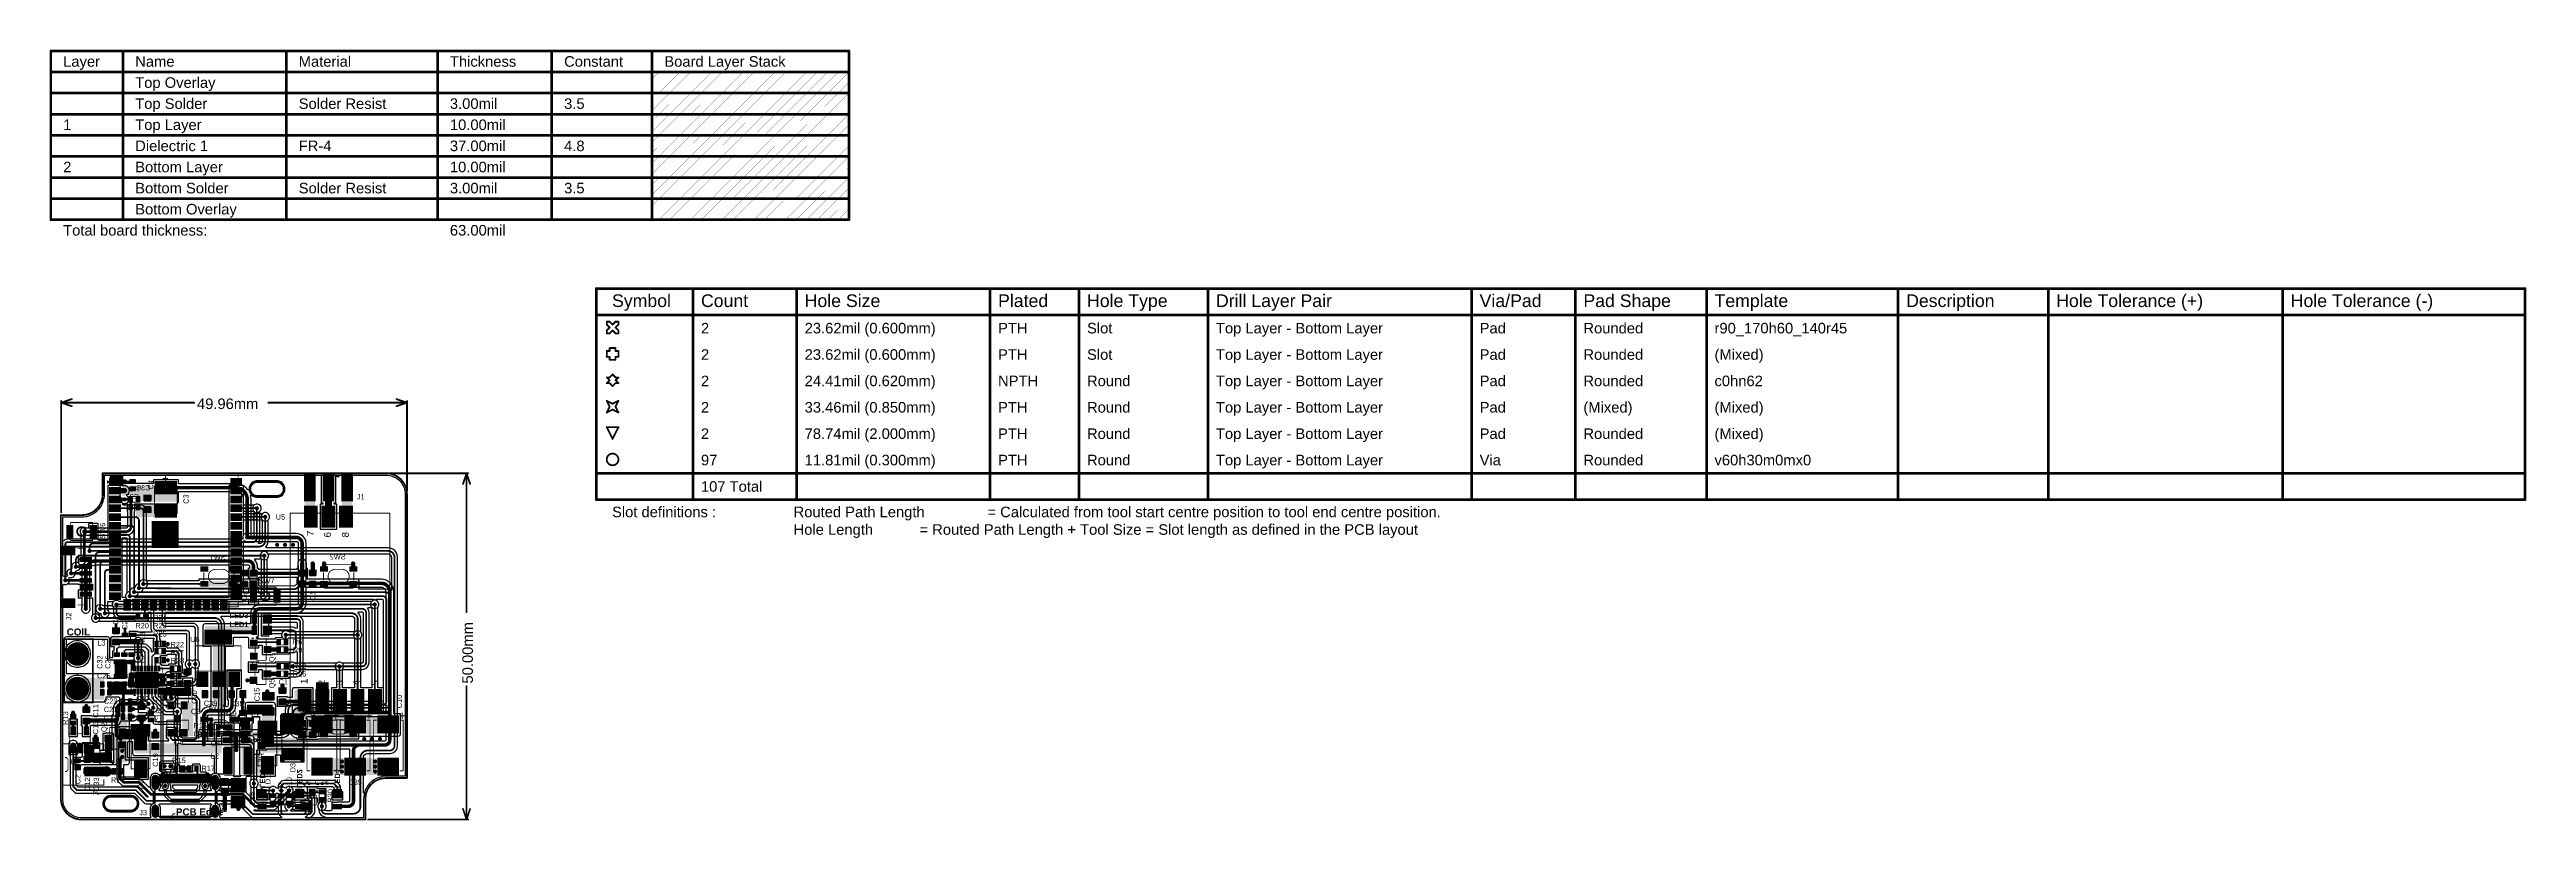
# Model space of a CAD drawing. Header units: inches. Extents: x -46 to 312, y 0 to 111.
import ezdxf

# ---------------------------------------------------------------- set-up
doc = ezdxf.new("R2010")
doc.units = ezdxf.units.IN
for name, color, linetype in [('Board Outline', 216, 'Continuous'), ('Bottom Layer', 5, 'Continuous'), ('Bottom Overlay', 54, 'Continuous'), ('Bottom Paste', 16, 'Continuous'), ('Bottom Solder', 6, 'Continuous'), ('Draft and Dimension', 6, 'Continuous'), ('Drill Drawing', 1, 'Continuous'), ('Mechanical 13', 56, 'Continuous'), ('Multi-Layer', 9, 'Continuous'), ('Pad Holes', 156, 'Continuous'), ('Top Layer', 1, 'Continuous'), ('Top Overlay', 2, 'Continuous'), ('Top Paste', 8, 'Continuous'), ('Top Solder', 216, 'Continuous'), ('Via Holes', 16, 'Continuous')]:
    doc.layers.add(name, color=color, linetype=linetype)
doc.styles.add('Arial', font='', dxfattribs={"height": 0.2})
doc.styles.add('Arial_Bold', font='', dxfattribs={"height": 0.2})
doc.styles.get('Arial').set_extended_font_data('Arial')
doc.styles.get('Arial_Bold').set_extended_font_data('Arial', bold=True)

msp = doc.modelspace()

# ---------------------------------------------------------------- texts
at = {"layer": 'Bottom Overlay', "style": 'Arial', "text_generation_flag": 2}
for s, p in [('C37', (-32.7, 46.25)), ('R8', (-32.7, 47.35)), ('C36', (-31.05, 47.55)), ('SW1', (-20.2, 37.5)), ('SW2', (-2.86, 37.56)), ('SW4', (-20.33, 15.85)), ('SW3', (-2.9, 15.85)), ('J4', (-38.37, 3.6))]:
    msp.add_text(s, height=0.762, dxfattribs=at).set_placement(p)
at = {"layer": 'Bottom Overlay', "text_generation_flag": 2}
for s, height, rotation, style, p in [('C4', 0.762, 270, 'Arial', (-31.41, 47.66)), ('C3', 0.762, 270, 'Arial', (-26.3, 45.59)), ('C5', 0.762, 270, 'Arial', (-17.91, 31.5)), ('R1', 0.762, 270, 'Arial', (-16.45, 31.48)), ('R3', 0.762, 270, 'Arial', (-9.53, 31.62)), ('C7', 0.762, 270, 'Arial', (-8, 31.62)), ('C9', 0.762, 270, 'Arial', (-17.91, 14.99)), ('R4', 0.762, 270, 'Arial', (-9.52, 14.94)), ('C8', 0.762, 270, 'Arial', (-8, 14.94)), ('B+', 1.016, 360, 'Arial_Bold', (-35.14, 7.75)), ('B-', 1.016, 360, 'Arial_Bold', (-35.12, 6.69)), ('R5', 0.762, 90, 'Arial', (-14.67, 9.59)), ('LED5', 0.762, 270, 'Arial_Bold', (-15.26, 4.56)), ('LED2', 0.762, 270, 'Arial_Bold', (-9.87, 4.55)), ('LED4', 0.762, 270, 'Arial_Bold', (-4.43, 4.56))]:
    msp.add_text(s, height=height, rotation=rotation, dxfattribs=dict(at, style=style)).set_placement(p)
at = {"layer": 'Draft and Dimension', "style": 'Arial'}
for s, height, p in [('Layer', 1.524, (-43.67, 108.71)), ('Name', 1.524, (-33.26, 108.71)), ('Material', 1.524, (-9.64, 108.71)), ('Thickness', 1.524, (12.2, 108.71)), ('Constant', 1.524, (28.7, 108.71)), ('Board Layer Stack', 1.524, (43.18, 108.71)), ('Top Overlay', 1.524, (-33.26, 105.66)), ('Top Solder', 1.524, (-33.26, 102.62)), ('Solder Resist', 1.524, (-9.64, 102.62)), ('3.00mil', 1.524, (12.2, 102.62)), ('3.5', 1.524, (28.7, 102.62)), ('1', 1.52, (-43.67, 99.57)), ('Top Layer', 1.524, (-33.26, 99.57)), ('10.00mil', 1.524, (12.2, 99.57)), ('Dielectric 1', 1.524, (-33.26, 96.52)), ('FR-4', 1.524, (-9.64, 96.52)), ('37.00mil', 1.524, (12.2, 96.52)), ('4.8', 1.524, (28.7, 96.52)), ('2', 1.52, (-43.67, 93.47)), ('Bottom Layer', 1.524, (-33.26, 93.47)), ('10.00mil', 1.524, (12.2, 93.47)), ('Bottom Solder', 1.524, (-33.26, 90.42)), ('Solder Resist', 1.524, (-9.64, 90.42)), ('3.00mil', 1.524, (12.2, 90.42)), ('3.5', 1.524, (28.7, 90.42)), ('Total board thickness:', 1.524, (-43.67, 84.33)), ('Bottom Overlay', 1.524, (-33.26, 87.38)), ('63.00mil', 1.524, (12.2, 84.33)), ('49.96mm', 1.524, (-24.34, 59.28))]:
    msp.add_text(s, height=height, dxfattribs=at).set_placement(p)
msp.add_text('50.00mm', height=1.524, rotation=90, dxfattribs=at).set_placement((15.52, 19.64))
at = {"layer": 'Drill Drawing', "style": 'Arial'}
for s, height, p in [('Symbol', 1.829, (35.62, 74.01)), ('Count', 1.829, (48.47, 74.01)), ('Hole Size', 1.829, (63.45, 74.01)), ('Plated', 1.829, (91.39, 74.01)), ('Hole Type', 1.829, (104.24, 74.01)), ('Drill Layer Pair', 1.8288, (122.87, 74.01)), ('Via/Pad', 1.829, (160.96, 74.01)), ('Pad Shape', 1.829, (175.95, 74.01)), ('Template', 1.829, (194.89, 74.01)), ('Description', 1.8288, (222.57, 74.01)), ('Hole Tolerance (+)', 1.8288, (244.25, 74.01)), ('Hole Tolerance (-)', 1.8288, (278.13, 74.01)), ('2', 1.52, (48.47, 70.2)), ('23.62mil (0.600mm)', 1.524, (63.45, 70.2)), ('PTH', 1.524, (91.39, 70.2)), ('Slot', 1.524, (104.24, 70.2)), ('Top Layer - Bottom Layer', 1.524, (122.87, 70.2)), ('Pad', 1.524, (160.96, 70.2)), ('Rounded', 1.524, (175.95, 70.2)), ('r90_170h60_140r45', 1.524, (194.89, 70.2)), ('23.62mil (0.600mm)', 1.524, (63.45, 66.39)), ('Slot', 1.524, (104.24, 66.39)), ('Pad', 1.524, (160.96, 66.39)), ('Rounded', 1.524, (175.95, 66.39)), ('(Mixed)', 1.524, (194.89, 66.39)), ('2', 1.52, (48.47, 66.39)), ('PTH', 1.524, (91.39, 66.39)), ('Top Layer - Bottom Layer', 1.524, (122.87, 66.39)), ('2', 1.52, (48.47, 62.58)), ('24.41mil (0.620mm)', 1.524, (63.45, 62.58)), ('NPTH', 1.524, (91.39, 62.58)), ('Round', 1.524, (104.24, 62.58)), ('Top Layer - Bottom Layer', 1.524, (122.87, 62.58)), ('Pad', 1.524, (160.96, 62.58)), ('Rounded', 1.524, (175.95, 62.58)), ('c0hn62', 1.524, (194.89, 62.58)), ('2', 1.52, (48.47, 58.77)), ('33.46mil (0.850mm)', 1.524, (63.45, 58.77)), ('PTH', 1.524, (91.39, 58.77)), ('Round', 1.524, (104.24, 58.77)), ('Top Layer - Bottom Layer', 1.524, (122.87, 58.77)), ('Pad', 1.524, (160.96, 58.77)), ('(Mixed)', 1.524, (175.95, 58.77)), ('(Mixed)', 1.524, (194.89, 58.77)), ('2', 1.52, (48.47, 54.96)), ('78.74mil (2.000mm)', 1.524, (63.45, 54.96)), ('PTH', 1.524, (91.39, 54.96)), ('Round', 1.524, (104.24, 54.96)), ('Top Layer - Bottom Layer', 1.524, (122.87, 54.96)), ('Pad', 1.524, (160.96, 54.96)), ('Rounded', 1.524, (175.95, 54.96)), ('(Mixed)', 1.524, (194.89, 54.96)), ('97', 1.524, (48.47, 51.15)), ('11.81mil (0.300mm)', 1.524, (63.45, 51.15)), ('PTH', 1.524, (91.39, 51.15)), ('Round', 1.524, (104.24, 51.15)), ('Top Layer - Bottom Layer', 1.524, (122.87, 51.15)), ('Via', 1.524, (160.96, 51.15)), ('Rounded', 1.524, (175.95, 51.15)), ('v60h30m0mx0', 1.524, (194.89, 51.15)), ('107 Total', 1.524, (48.47, 47.34)), ('Slot definitions :', 1.524, (35.62, 43.66)), ('Routed Path Length', 1.524, (61.85, 43.66)), ('= Calculated from tool start centre position to tool end centre position.', 1.524, (89.86, 43.66)), ('Hole Length', 1.524, (61.85, 41.12)), (' = Routed Path Length + Tool Size = Slot length as defined in the PCB layout', 1.524, (79.45, 41.12))]:
    msp.add_text(s, height=height, dxfattribs=at).set_placement(p)
at = {"layer": 'Top Overlay'}
for s, style, p in [('J1', 'Arial', (-1.23, 46.23)), ('U2', 'Arial', (-17.16, 43.31)), ('U5', 'Arial', (-12.96, 43.31)), ('SW7', 'Arial', (-15.44, 34.09)), ('R24', 'Arial', (-30.67, 28.79)), ('LED3', 'Arial_Bold', (-19.63, 29.1)), ('L3', 'Arial', (-38.73, 25.13)), ('R20', 'Arial', (-33.24, 27.62)), ('R23', 'Arial', (-30.67, 27.62)), ('R25', 'Arial', (-30.67, 26.43)), ('R22', 'Arial', (-28.16, 24.89)), ('U6', 'Arial', (-25.33, 25.64)), ('LED1', 'Arial_Bold', (-19.63, 27.79)), ('R6', 'Arial', (-10.49, 25.3)), ('R27', 'Arial', (-28.17, 23.73)), ('R28', 'Arial', (-28.14, 22.58)), ('R9', 'Arial', (-10.49, 24.1)), ('R12', 'Arial', (-10.49, 21.74)), ('C25', 'Arial', (-38.77, 20.39)), ('C24', 'Arial', (-36.3, 18.07)), ('C1', 'Arial', (-12.55, 19.51)), ('R26', 'Arial', (-10.49, 20.65)), ('C21', 'Arial', (-37.8, 15.52)), ('C23', 'Arial', (-37.79, 16.72)), ('C22', 'Arial', (-37.79, 14.31)), ('C17', 'Arial', (-33.13, 17.04)), ('U3', 'Arial', (-30.75, 17.04)), ('Q3', 'Arial', (-25.21, 15.24)), ('C39', 'Arial', (-23.36, 16.41)), ('R19', 'Arial', (-20.56, 14.91)), ('C38', 'Arial', (-19.56, 16.36)), ('Q4', 'Arial', (-27.69, 10.72)), ('C14', 'Arial', (-24.85, 11.99)), ('R16', 'Arial', (-24.85, 13.18)), ('U4', 'Arial', (-22.34, 10.6)), ('U1', 'Arial', (-42.6, 7.95)), ('R15', 'Arial', (-27.92, 8.16)), ('R17', 'Arial', (-23.69, 7)), ('L2', 'Arial', (-22.34, 8.81)), ('R14', 'Arial', (-36.76, 5.35)), ('Q6', 'Arial', (-9.27, 5)), ('C34', 'Arial', (-7.31, 5)), ('C35', 'Arial', (-2.46, 5)), ('J3', 'Arial', (-32.67, 0.63))]:
    msp.add_text(s, height=0.762, dxfattribs=dict(at, style=style)).set_placement(p)
for s, height, rotation, style, p in [('SW6', 0.762, 90, 'Arial', (-37.59, 40.57)), ('J2', 0.762, 90, 'Arial', (-42.49, 28.77)), ('C27', 0.762, 90, 'Arial', (-35.72, 28.13)), ('C28', 0.762, 90, 'Arial', (-34.39, 27.38)), ('COIL', 1.016, 360, 'Arial_Bold', (-43.16, 26.58)), ('R18', 0.762, 90, 'Arial', (-31.83, 25.15)), ('C32', 0.762, 90, 'Arial', (-38, 21.76)), ('C26', 0.762, 90, 'Arial', (-36.84, 21.76)), ('C29', 0.762, 90, 'Arial', (-31.84, 22.56)), ('Q1', 0.762, 90, 'Arial', (-13.14, 22.73)), ('C20', 0.762, 90, 'Arial', (-24.34, 16.71)), ('C15', 0.762, 90, 'Arial', (-15.3, 17.08)), ('Q5', 0.762, 90, 'Arial', (-13.14, 18.94)), ('C10', 0.762, 90, 'Arial', (5.26, 16.07)), ('R13', 0.762, 90, 'Arial', (-42.95, 13.68)), ('C11', 0.762, 90, 'Arial', (-38.6, 14.71)), ('C18', 0.762, 90, 'Arial', (-29.45, 13.93)), ('R11', 0.762, 90, 'Arial', (-15.26, 14.64)), ('C13', 0.762, 90, 'Arial', (-38.6, 12.31)), ('Q2', 0.762, 90, 'Arial', (-37.4, 12.64)), ('C19', 0.762, 90, 'Arial', (-29.96, 7.63)), ('D3', 0.762, 90, 'Arial', (-10.11, 6.81)), ('C2', 0.762, 90, 'Arial', (-41.17, 5.11)), ('C12', 0.762, 90, 'Arial', (-39.79, 4.15)), ('C33', 0.762, 90, 'Arial', (-38.5, 4.13)), ('D2', 0.762, 90, 'Arial', (-32.08, 4.39)), ('C16', 0.762, 90, 'Arial', (-15.97, 2.06)), ('R29', 0.762, 90, 'Arial', (-14.35, 1.93)), ('D1', 0.762, 90, 'Arial', (-13.72, 5.11)), ('R7', 0.762, 90, 'Arial', (-11.79, 4.06)), ('R10', 0.762, 90, 'Arial', (-10.63, 4.17)), ('R30', 0.762, 90, 'Arial', (-4.7, 2.45)), ('R21', 0.762, 90, 'Arial', (-20.01, 1.02))]:
    msp.add_text(s, height=height, rotation=rotation, dxfattribs=dict(at, style=style)).set_placement(p)

# ---------------------------------------------------------------- blocks, each defined once
blk = doc.blocks.new('SOT__223_1')
at = {"layer": 'Top Layer'}
for points in [[(-1.9, 4.05), (1.9, 4.05), (1.9, 2.05), (-1.9, 2.05)], [(-3.05, -2.05), (-1.55, -2.05), (-1.55, -4.05), (-3.05, -4.05)], [(-0.75, -2.05), (0.75, -2.05), (0.75, -4.05), (-0.75, -4.05)], [(1.55, -2.05), (3.05, -2.05), (3.05, -4.05), (1.55, -4.05)]]:
    blk.add_hatch(color=1, dxfattribs=at).paths.add_polyline_path(points)
at = {"layer": 'Top Paste'}
for points in [[(-1.9, 4.05), (1.9, 4.05), (1.9, 2.05), (-1.9, 2.05)], [(-3.05, -2.05), (-1.55, -2.05), (-1.55, -4.05), (-3.05, -4.05)], [(-0.75, -2.05), (0.75, -2.05), (0.75, -4.05), (-0.75, -4.05)], [(1.55, -2.05), (3.05, -2.05), (3.05, -4.05), (1.55, -4.05)]]:
    blk.add_hatch(color=8, dxfattribs=at).paths.add_polyline_path(points)
at = {"layer": 'Top Solder'}
for points in [[(-2, 4.15), (2, 4.15), (2, 1.95), (-2, 1.95)], [(-3.15, -1.95), (-1.45, -1.95), (-1.45, -4.15), (-3.15, -4.15)], [(-0.85, -1.95), (0.85, -1.95), (0.85, -4.15), (-0.85, -4.15)], [(1.45, -1.95), (3.15, -1.95), (3.15, -4.15), (1.45, -4.15)]]:
    blk.add_hatch(color=216, dxfattribs=at).paths.add_polyline_path(points)
at = {"layer": 'Top Overlay'}
for points, const_width in [([(-3.3, 1.8), (3.3, 1.8)], 0.127), ([(-3.3, -1.83), (-3.3, 1.8)], 0.127), ([(3.3, -1.83), (3.3, 1.8)], 0.127), ([(-3.35, -2.95), (-3.23, -3.07)], 0.2), ([(-3.35, -3.2), (-3.35, -2.95)], 0.2), ([(-3.35, -3.2), (-3.23, -3.07)], 0.2), ([(-3.3, -1.83), (3.3, -1.83)], 0.127)]:
    blk.add_lwpolyline(points, dxfattribs=dict(at, const_width=const_width))
for points, const_width in [([(-3.33, 1.8, 1), (-3.27, 1.8, 1)], 0.0635), ([(-3.33, 1.8, 1), (-3.27, 1.8, 1)], 0.0635), ([(3.27, 1.8, 1), (3.33, 1.8, 1)], 0.0635), ([(3.27, 1.8, 1), (3.33, 1.8, 1)], 0.0635), ([(-3.4, -2.95, 1), (-3.3, -2.95, 1)], 0.1), ([(-3.4, -2.95, 1), (-3.3, -2.95, 1)], 0.1), ([(-3.4, -3.2, 1), (-3.3, -3.2, 1)], 0.1), ([(-3.4, -3.2, 1), (-3.3, -3.2, 1)], 0.1), ([(-3.33, -1.83, 1), (-3.27, -1.83, 1)], 0.0635), ([(-3.33, -1.83, 1), (-3.27, -1.83, 1)], 0.0635), ([(-3.28, -3.07, 1), (-3.18, -3.07, 1)], 0.1), ([(-3.28, -3.07, 1), (-3.18, -3.07, 1)], 0.1), ([(3.27, -1.83, 1), (3.33, -1.83, 1)], 0.0635), ([(3.27, -1.83, 1), (3.33, -1.83, 1)], 0.0635)]:
    blk.add_lwpolyline(points, format="xyb", close=True, dxfattribs=dict(at, const_width=const_width))
blk = doc.blocks.new('B3U_1000P_2')
at = {"layer": 'Top Layer'}
for points in [[(-2.11, 0.86), (-1.29, 0.86), (-1.29, -0.86), (-2.11, -0.86)], [(1.29, 0.86), (2.11, 0.86), (2.11, -0.86), (1.29, -0.86)]]:
    blk.add_hatch(color=1, dxfattribs=at).paths.add_polyline_path(points)
at = {"layer": 'Top Paste'}
for points in [[(-2.11, 0.86), (-1.29, 0.86), (-1.29, -0.86), (-2.11, -0.86)], [(1.29, 0.86), (2.11, 0.86), (2.11, -0.86), (1.29, -0.86)]]:
    blk.add_hatch(color=8, dxfattribs=at).paths.add_polyline_path(points)
at = {"layer": 'Top Solder'}
for points in [[(-2.21, 0.96), (-1.19, 0.96), (-1.19, -0.96), (-2.21, -0.96)], [(1.19, 0.96), (2.21, 0.96), (2.21, -0.96), (1.19, -0.96)]]:
    blk.add_hatch(color=216, dxfattribs=at).paths.add_polyline_path(points)
at = {"layer": 'Top Overlay', "const_width": 0.127}
for points in [[(-1.57, 1.02), (-1.57, 1.3)], [(-1.57, 1.3), (1.57, 1.3)], [(1.57, 1.3), (1.57, 1.02)], [(-1.57, -1.3), (-1.57, -1.02)], [(-1.57, -1.3), (1.57, -1.3)], [(1.57, -1.3), (1.57, -1.02)]]:
    blk.add_lwpolyline(points, dxfattribs=at)
at = {"layer": 'Top Overlay'}
for points, const_width in [([(-1.61, 1.3, 1), (-1.54, 1.3, 1)], 0.0635), ([(-1.61, 1.3, 1), (-1.54, 1.3, 1)], 0.0635), ([(-1.61, 1.02, 1), (-1.54, 1.02, 1)], 0.0635), ([(0.64, 0, 1), (-0.64, 0, 1)], 0.254), ([(-0.7, 0, 1), (-0.58, 0, 1)], 0.127), ([(0.58, 0, 1), (0.7, 0, 1)], 0.127), ([(1.54, 1.3, 1), (1.61, 1.3, 1)], 0.0635), ([(1.54, 1.3, 1), (1.61, 1.3, 1)], 0.0635), ([(1.54, 1.02, 1), (1.61, 1.02, 1)], 0.0635), ([(-1.61, -1.02, 1), (-1.54, -1.02, 1)], 0.0635), ([(-1.61, -1.3, 1), (-1.54, -1.3, 1)], 0.0635), ([(-1.61, -1.3, 1), (-1.54, -1.3, 1)], 0.0635), ([(1.54, -1.02, 1), (1.61, -1.02, 1)], 0.0635), ([(1.54, -1.3, 1), (1.61, -1.3, 1)], 0.0635), ([(1.54, -1.3, 1), (1.61, -1.3, 1)], 0.0635)]:
    blk.add_lwpolyline(points, format="xyb", close=True, dxfattribs=dict(at, const_width=const_width))
blk = doc.blocks.new('B3U_1000P_3')
at = {"layer": 'Top Layer'}
for points in [[(-2.11, 0.86), (-1.29, 0.86), (-1.29, -0.86), (-2.11, -0.86)], [(1.29, 0.86), (2.11, 0.86), (2.11, -0.86), (1.29, -0.86)]]:
    blk.add_hatch(color=1, dxfattribs=at).paths.add_polyline_path(points)
at = {"layer": 'Top Paste'}
for points in [[(-2.11, 0.86), (-1.29, 0.86), (-1.29, -0.86), (-2.11, -0.86)], [(1.29, 0.86), (2.11, 0.86), (2.11, -0.86), (1.29, -0.86)]]:
    blk.add_hatch(color=8, dxfattribs=at).paths.add_polyline_path(points)
at = {"layer": 'Top Solder'}
for points in [[(-2.21, 0.96), (-1.19, 0.96), (-1.19, -0.96), (-2.21, -0.96)], [(1.19, 0.96), (2.21, 0.96), (2.21, -0.96), (1.19, -0.96)]]:
    blk.add_hatch(color=216, dxfattribs=at).paths.add_polyline_path(points)
at = {"layer": 'Top Overlay', "const_width": 0.127}
for points in [[(-1.57, 1.3), (-1.57, 1.02)], [(1.57, 1.3), (-1.57, 1.3)], [(1.57, 1.02), (1.57, 1.3)], [(-1.57, -1.02), (-1.57, -1.3)], [(1.57, -1.3), (-1.57, -1.3)], [(1.57, -1.02), (1.57, -1.3)]]:
    blk.add_lwpolyline(points, dxfattribs=at)
at = {"layer": 'Top Overlay'}
for points, const_width in [([(-1.61, 1.3, 1), (-1.54, 1.3, 1)], 0.0635), ([(-1.61, 1.3, 1), (-1.54, 1.3, 1)], 0.0635), ([(-1.61, 1.02, 1), (-1.54, 1.02, 1)], 0.0635), ([(0.64, 0, 1), (-0.64, 0, 1)], 0.254), ([(-0.7, 0, 1), (-0.58, 0, 1)], 0.127), ([(0.58, 0, 1), (0.7, 0, 1)], 0.127), ([(1.54, 1.3, 1), (1.61, 1.3, 1)], 0.0635), ([(1.54, 1.3, 1), (1.61, 1.3, 1)], 0.0635), ([(1.54, 1.02, 1), (1.61, 1.02, 1)], 0.0635), ([(-1.61, -1.02, 1), (-1.54, -1.02, 1)], 0.0635), ([(-1.61, -1.3, 1), (-1.54, -1.3, 1)], 0.0635), ([(-1.61, -1.3, 1), (-1.54, -1.3, 1)], 0.0635), ([(1.54, -1.02, 1), (1.61, -1.02, 1)], 0.0635), ([(1.54, -1.3, 1), (1.61, -1.3, 1)], 0.0635), ([(1.54, -1.3, 1), (1.61, -1.3, 1)], 0.0635)]:
    blk.add_lwpolyline(points, format="xyb", close=True, dxfattribs=dict(at, const_width=const_width))
blk = doc.blocks.new('R___0402_4')
at = {"layer": 'Top Layer'}
for points in [[(-0.7, -0.32), (-0.7, 0.32), (-0.24, 0.32), (-0.24, -0.32)], [(0.24, -0.32), (0.24, 0.32), (0.7, 0.32), (0.7, -0.32)]]:
    blk.add_hatch(color=1, dxfattribs=at).paths.add_polyline_path(points)
at = {"layer": 'Top Paste'}
for points in [[(-0.7, -0.32), (-0.7, 0.32), (-0.24, 0.32), (-0.24, -0.32)], [(0.24, -0.32), (0.24, 0.32), (0.7, 0.32), (0.7, -0.32)]]:
    blk.add_hatch(color=8, dxfattribs=at).paths.add_polyline_path(points)
at = {"layer": 'Top Solder'}
for points in [[(-0.75, -0.37), (-0.75, 0.37), (-0.19, 0.37), (-0.19, -0.37)], [(0.19, -0.37), (0.19, 0.37), (0.75, 0.37), (0.75, -0.37)]]:
    blk.add_hatch(color=216, dxfattribs=at).paths.add_polyline_path(points)
at = {"layer": 'Top Overlay'}
for points, const_width in [([(0.79, 0.41), (-0.79, 0.41)], 0.127), ([(-0.79, -0.41), (-0.79, 0.41)], 0.127), ([(0.79, -0.41), (0.79, 0.41)], 0.127), ([(0.79, -0.41), (-0.79, -0.41)], 0.127), ([(0.81, -0.43), (-0.81, -0.43)], 0.00323)]:
    blk.add_lwpolyline(points, dxfattribs=dict(at, const_width=const_width))
for points, const_width in [([(-0.82, 0.41, 1), (-0.76, 0.41, 1)], 0.0635), ([(-0.82, 0.41, 1), (-0.76, 0.41, 1)], 0.0635), ([(0.76, 0.41, 1), (0.82, 0.41, 1)], 0.0635), ([(0.76, 0.41, 1), (0.82, 0.41, 1)], 0.0635), ([(-0.82, -0.41, 1), (-0.76, -0.41, 1)], 0.0635), ([(-0.82, -0.41, 1), (-0.76, -0.41, 1)], 0.0635), ([(-0.81, -0.43, 1), (-0.81, -0.43, 1)], 0.00161), ([(0.76, -0.41, 1), (0.82, -0.41, 1)], 0.0635), ([(0.76, -0.41, 1), (0.82, -0.41, 1)], 0.0635), ([(0.81, -0.43, 1), (0.81, -0.43, 1)], 0.00161)]:
    blk.add_lwpolyline(points, format="xyb", close=True, dxfattribs=dict(at, const_width=const_width))
blk = doc.blocks.new('R___0402_5')
at = {"layer": 'Top Layer'}
for points in [[(-0.7, -0.32), (-0.7, 0.32), (-0.24, 0.32), (-0.24, -0.32)], [(0.24, -0.32), (0.24, 0.32), (0.7, 0.32), (0.7, -0.32)]]:
    blk.add_hatch(color=1, dxfattribs=at).paths.add_polyline_path(points)
at = {"layer": 'Top Paste'}
for points in [[(-0.7, -0.32), (-0.7, 0.32), (-0.24, 0.32), (-0.24, -0.32)], [(0.24, -0.32), (0.24, 0.32), (0.7, 0.32), (0.7, -0.32)]]:
    blk.add_hatch(color=8, dxfattribs=at).paths.add_polyline_path(points)
at = {"layer": 'Top Solder'}
for points in [[(-0.75, -0.37), (-0.75, 0.37), (-0.19, 0.37), (-0.19, -0.37)], [(0.19, -0.37), (0.19, 0.37), (0.75, 0.37), (0.75, -0.37)]]:
    blk.add_hatch(color=216, dxfattribs=at).paths.add_polyline_path(points)
at = {"layer": 'Top Overlay'}
for points, const_width in [([(-0.79, 0.41), (0.79, 0.41)], 0.127), ([(-0.79, -0.41), (-0.79, 0.41)], 0.127), ([(0.79, -0.41), (0.79, 0.41)], 0.127), ([(-0.79, -0.41), (0.79, -0.41)], 0.127), ([(-0.81, -0.43), (0.81, -0.43)], 0.00323)]:
    blk.add_lwpolyline(points, dxfattribs=dict(at, const_width=const_width))
for points, const_width in [([(-0.82, 0.41, 1), (-0.76, 0.41, 1)], 0.0635), ([(-0.82, 0.41, 1), (-0.76, 0.41, 1)], 0.0635), ([(0.76, 0.41, 1), (0.82, 0.41, 1)], 0.0635), ([(0.76, 0.41, 1), (0.82, 0.41, 1)], 0.0635), ([(-0.82, -0.41, 1), (-0.76, -0.41, 1)], 0.0635), ([(-0.82, -0.41, 1), (-0.76, -0.41, 1)], 0.0635), ([(-0.81, -0.43, 1), (-0.81, -0.43, 1)], 0.00161), ([(0.76, -0.41, 1), (0.82, -0.41, 1)], 0.0635), ([(0.76, -0.41, 1), (0.82, -0.41, 1)], 0.0635), ([(0.81, -0.43, 1), (0.81, -0.43, 1)], 0.00161)]:
    blk.add_lwpolyline(points, format="xyb", close=True, dxfattribs=dict(at, const_width=const_width))
blk = doc.blocks.new('R___0402_B_6')
at = {"layer": 'Bottom Layer'}
for points in [[(-0.24, 0.32), (-0.24, -0.32), (-0.7, -0.32), (-0.7, 0.32)], [(0.7, 0.32), (0.7, -0.32), (0.24, -0.32), (0.24, 0.32)]]:
    blk.add_hatch(color=5, dxfattribs=at).paths.add_polyline_path(points)
at = {"layer": 'Bottom Paste'}
for points in [[(-0.24, 0.32), (-0.24, -0.32), (-0.7, -0.32), (-0.7, 0.32)], [(0.7, 0.32), (0.7, -0.32), (0.24, -0.32), (0.24, 0.32)]]:
    blk.add_hatch(color=16, dxfattribs=at).paths.add_polyline_path(points)
at = {"layer": 'Bottom Solder'}
for points in [[(-0.19, 0.37), (-0.19, -0.37), (-0.75, -0.37), (-0.75, 0.37)], [(0.75, 0.37), (0.75, -0.37), (0.19, -0.37), (0.19, 0.37)]]:
    blk.add_hatch(color=6, dxfattribs=at).paths.add_polyline_path(points)
at = {"layer": 'Bottom Overlay'}
for points, const_width in [([(-0.79, 0.41), (0.79, 0.41)], 0.127), ([(-0.79, -0.41), (-0.79, 0.41)], 0.127), ([(-0.81, 0.43), (0.81, 0.43)], 0.00323), ([(0.79, -0.41), (0.79, 0.41)], 0.127), ([(-0.79, -0.41), (0.79, -0.41)], 0.127)]:
    blk.add_lwpolyline(points, dxfattribs=dict(at, const_width=const_width))
for points, const_width in [([(-0.82, 0.41, 1), (-0.76, 0.41, 1)], 0.0635), ([(-0.82, 0.41, 1), (-0.76, 0.41, 1)], 0.0635), ([(-0.81, 0.43, 1), (-0.81, 0.43, 1)], 0.00161), ([(0.76, 0.41, 1), (0.82, 0.41, 1)], 0.0635), ([(0.76, 0.41, 1), (0.82, 0.41, 1)], 0.0635), ([(0.81, 0.43, 1), (0.81, 0.43, 1)], 0.00161), ([(-0.82, -0.41, 1), (-0.76, -0.41, 1)], 0.0635), ([(-0.82, -0.41, 1), (-0.76, -0.41, 1)], 0.0635), ([(0.76, -0.41, 1), (0.82, -0.41, 1)], 0.0635), ([(0.76, -0.41, 1), (0.82, -0.41, 1)], 0.0635)]:
    blk.add_lwpolyline(points, format="xyb", close=True, dxfattribs=dict(at, const_width=const_width))
blk = doc.blocks.new('SOT_23_7')
at = {"layer": 'Top Layer'}
for points in [[(-0.41, 1.46), (0.41, 1.46), (0.41, 0.54), (-0.41, 0.54)], [(-1.36, -0.54), (-0.54, -0.54), (-0.54, -1.46), (-1.36, -1.46)], [(0.54, -0.54), (1.36, -0.54), (1.36, -1.46), (0.54, -1.46)]]:
    blk.add_hatch(color=1, dxfattribs=at).paths.add_polyline_path(points)
at = {"layer": 'Top Paste'}
for points in [[(-0.41, 1.46), (0.41, 1.46), (0.41, 0.54), (-0.41, 0.54)], [(-1.36, -0.54), (-0.54, -0.54), (-0.54, -1.46), (-1.36, -1.46)], [(0.54, -0.54), (1.36, -0.54), (1.36, -1.46), (0.54, -1.46)]]:
    blk.add_hatch(color=8, dxfattribs=at).paths.add_polyline_path(points)
at = {"layer": 'Top Solder'}
for points in [[(-0.51, 1.56), (0.51, 1.56), (0.51, 0.44), (-0.51, 0.44)], [(-1.46, -0.44), (-0.44, -0.44), (-0.44, -1.56), (-1.46, -1.56)], [(0.44, -0.44), (1.46, -0.44), (1.46, -1.56), (0.44, -1.56)]]:
    blk.add_hatch(color=216, dxfattribs=at).paths.add_polyline_path(points)
at = {"layer": 'Top Overlay', "const_width": 0.127}
for points in [[(-1.55, 0.81), (-1.55, -0.58)], [(-0.56, 0.81), (-1.55, 0.81)], [(1.55, 0.81), (0.56, 0.81)], [(1.55, -0.58), (1.55, 0.81)], [(-1.55, -1.17), (-1.68, -1.04)], [(-1.68, -1.04), (-1.68, -1.3)], [(-1.55, -1.17), (-1.68, -1.3)], [(0.33, -0.79), (-0.33, -0.79)]]:
    blk.add_lwpolyline(points, dxfattribs=at)
at = {"layer": 'Top Overlay', "const_width": 0.0635}
for points in [[(-1.58, 0.81, 1), (-1.52, 0.81, 1)], [(-1.58, 0.81, 1), (-1.52, 0.81, 1)], [(-0.59, 0.81, 1), (-0.53, 0.81, 1)], [(0.53, 0.81, 1), (0.59, 0.81, 1)], [(1.52, 0.81, 1), (1.58, 0.81, 1)], [(1.52, 0.81, 1), (1.58, 0.81, 1)], [(-1.71, -1.04, 1), (-1.64, -1.04, 1)], [(-1.71, -1.04, 1), (-1.64, -1.04, 1)], [(-1.71, -1.3, 1), (-1.64, -1.3, 1)], [(-1.71, -1.3, 1), (-1.64, -1.3, 1)], [(-1.58, -0.58, 1), (-1.52, -0.58, 1)], [(-1.58, -1.17, 1), (-1.52, -1.17, 1)], [(-1.58, -1.17, 1), (-1.52, -1.17, 1)], [(-0.36, -0.79, 1), (-0.3, -0.79, 1)], [(0.3, -0.79, 1), (0.36, -0.79, 1)], [(1.52, -0.58, 1), (1.58, -0.58, 1)]]:
    blk.add_lwpolyline(points, format="xyb", close=True, dxfattribs=at)
blk = doc.blocks.new('C___0603_8')
at = {"layer": 'Top Layer'}
for points in [[(-0.38, 0.44), (-0.38, -0.44), (-1.14, -0.44), (-1.14, 0.44)], [(1.14, 0.44), (1.14, -0.44), (0.38, -0.44), (0.38, 0.44)]]:
    blk.add_hatch(color=1, dxfattribs=at).paths.add_polyline_path(points)
at = {"layer": 'Top Paste'}
for points in [[(-0.38, 0.44), (-0.38, -0.44), (-1.14, -0.44), (-1.14, 0.44)], [(1.14, 0.44), (1.14, -0.44), (0.38, -0.44), (0.38, 0.44)]]:
    blk.add_hatch(color=8, dxfattribs=at).paths.add_polyline_path(points)
at = {"layer": 'Top Solder'}
for points in [[(-0.32, 0.5), (-0.32, -0.5), (-1.2, -0.5), (-1.2, 0.5)], [(1.2, 0.5), (1.2, -0.5), (0.32, -0.5), (0.32, 0.5)]]:
    blk.add_hatch(color=216, dxfattribs=at).paths.add_polyline_path(points)
at = {"layer": 'Top Overlay', "const_width": 0.127}
for points in [[(-1.24, 0.53), (-0.46, 0.53)], [(-1.24, -0.53), (-1.24, 0.53)], [(0.46, 0.53), (1.24, 0.53)], [(1.24, -0.53), (1.24, 0.53)], [(-1.24, -0.53), (-0.46, -0.53)], [(0.46, -0.53), (1.24, -0.53)]]:
    blk.add_lwpolyline(points, dxfattribs=at)
at = {"layer": 'Top Overlay', "const_width": 0.0635}
for points in [[(-1.28, 0.53, 1), (-1.21, 0.53, 1)], [(-1.28, 0.53, 1), (-1.21, 0.53, 1)], [(-0.49, 0.53, 1), (-0.43, 0.53, 1)], [(0.43, 0.53, 1), (0.49, 0.53, 1)], [(1.21, 0.53, 1), (1.28, 0.53, 1)], [(1.21, 0.53, 1), (1.28, 0.53, 1)], [(-1.28, -0.53, 1), (-1.21, -0.53, 1)], [(-1.28, -0.53, 1), (-1.21, -0.53, 1)], [(-0.49, -0.53, 1), (-0.43, -0.53, 1)], [(0.43, -0.53, 1), (0.49, -0.53, 1)], [(1.21, -0.53, 1), (1.28, -0.53, 1)], [(1.21, -0.53, 1), (1.28, -0.53, 1)]]:
    blk.add_lwpolyline(points, format="xyb", close=True, dxfattribs=at)
blk = doc.blocks.new('C___0603_9')
at = {"layer": 'Top Layer'}
for points in [[(-0.38, 0.44), (-0.38, -0.44), (-1.14, -0.44), (-1.14, 0.44)], [(1.14, 0.44), (1.14, -0.44), (0.38, -0.44), (0.38, 0.44)]]:
    blk.add_hatch(color=1, dxfattribs=at).paths.add_polyline_path(points)
at = {"layer": 'Top Paste'}
for points in [[(-0.38, 0.44), (-0.38, -0.44), (-1.14, -0.44), (-1.14, 0.44)], [(1.14, 0.44), (1.14, -0.44), (0.38, -0.44), (0.38, 0.44)]]:
    blk.add_hatch(color=8, dxfattribs=at).paths.add_polyline_path(points)
at = {"layer": 'Top Solder'}
for points in [[(-0.32, 0.5), (-0.32, -0.5), (-1.2, -0.5), (-1.2, 0.5)], [(1.2, 0.5), (1.2, -0.5), (0.32, -0.5), (0.32, 0.5)]]:
    blk.add_hatch(color=216, dxfattribs=at).paths.add_polyline_path(points)
at = {"layer": 'Top Overlay', "const_width": 0.127}
for points in [[(-0.46, 0.53), (-1.24, 0.53)], [(-1.24, 0.53), (-1.24, -0.53)], [(1.24, 0.53), (0.46, 0.53)], [(1.24, 0.53), (1.24, -0.53)], [(-0.46, -0.53), (-1.24, -0.53)], [(1.24, -0.53), (0.46, -0.53)]]:
    blk.add_lwpolyline(points, dxfattribs=at)
at = {"layer": 'Top Overlay', "const_width": 0.0635}
for points in [[(-1.28, 0.53, 1), (-1.21, 0.53, 1)], [(-1.28, 0.53, 1), (-1.21, 0.53, 1)], [(-0.49, 0.53, 1), (-0.43, 0.53, 1)], [(0.43, 0.53, 1), (0.49, 0.53, 1)], [(1.21, 0.53, 1), (1.28, 0.53, 1)], [(1.21, 0.53, 1), (1.28, 0.53, 1)], [(-1.28, -0.53, 1), (-1.21, -0.53, 1)], [(-1.28, -0.53, 1), (-1.21, -0.53, 1)], [(-0.49, -0.53, 1), (-0.43, -0.53, 1)], [(0.43, -0.53, 1), (0.49, -0.53, 1)], [(1.21, -0.53, 1), (1.28, -0.53, 1)], [(1.21, -0.53, 1), (1.28, -0.53, 1)]]:
    blk.add_lwpolyline(points, format="xyb", close=True, dxfattribs=at)
blk = doc.blocks.new('C___0402_B_10')
at = {"layer": 'Bottom Layer'}
for points in [[(-0.24, 0.32), (-0.24, -0.32), (-0.7, -0.32), (-0.7, 0.32)], [(0.7, 0.32), (0.7, -0.32), (0.24, -0.32), (0.24, 0.32)]]:
    blk.add_hatch(color=5, dxfattribs=at).paths.add_polyline_path(points)
at = {"layer": 'Bottom Paste'}
for points in [[(-0.24, 0.32), (-0.24, -0.32), (-0.7, -0.32), (-0.7, 0.32)], [(0.7, 0.32), (0.7, -0.32), (0.24, -0.32), (0.24, 0.32)]]:
    blk.add_hatch(color=16, dxfattribs=at).paths.add_polyline_path(points)
at = {"layer": 'Bottom Solder'}
for points in [[(-0.18, 0.38), (-0.18, -0.38), (-0.76, -0.38), (-0.76, 0.38)], [(0.76, 0.38), (0.76, -0.38), (0.18, -0.38), (0.18, 0.38)]]:
    blk.add_hatch(color=6, dxfattribs=at).paths.add_polyline_path(points)
at = {"layer": 'Bottom Overlay', "const_width": 0.127}
for points in [[(-0.28, 0.41), (-0.79, 0.41)], [(-0.79, 0.41), (-0.79, -0.41)], [(0.79, 0.41), (0.28, 0.41)], [(0.79, 0.41), (0.79, -0.41)], [(-0.28, -0.41), (-0.79, -0.41)], [(0.79, -0.41), (0.28, -0.41)]]:
    blk.add_lwpolyline(points, dxfattribs=at)
at = {"layer": 'Bottom Overlay', "const_width": 0.0635}
for points in [[(-0.82, 0.41, 1), (-0.76, 0.41, 1)], [(-0.82, 0.41, 1), (-0.76, 0.41, 1)], [(-0.31, 0.41, 1), (-0.25, 0.41, 1)], [(0.25, 0.41, 1), (0.31, 0.41, 1)], [(0.76, 0.41, 1), (0.82, 0.41, 1)], [(0.76, 0.41, 1), (0.82, 0.41, 1)], [(-0.82, -0.41, 1), (-0.76, -0.41, 1)], [(-0.82, -0.41, 1), (-0.76, -0.41, 1)], [(-0.31, -0.41, 1), (-0.25, -0.41, 1)], [(0.25, -0.41, 1), (0.31, -0.41, 1)], [(0.76, -0.41, 1), (0.82, -0.41, 1)], [(0.76, -0.41, 1), (0.82, -0.41, 1)]]:
    blk.add_lwpolyline(points, format="xyb", close=True, dxfattribs=at)
blk = doc.blocks.new('C___0603_B_11')
at = {"layer": 'Bottom Layer'}
for points in [[(-1.14, -0.44), (-1.14, 0.44), (-0.38, 0.44), (-0.38, -0.44)], [(0.38, -0.44), (0.38, 0.44), (1.14, 0.44), (1.14, -0.44)]]:
    blk.add_hatch(color=5, dxfattribs=at).paths.add_polyline_path(points)
at = {"layer": 'Bottom Paste'}
for points in [[(-1.14, -0.44), (-1.14, 0.44), (-0.38, 0.44), (-0.38, -0.44)], [(0.38, -0.44), (0.38, 0.44), (1.14, 0.44), (1.14, -0.44)]]:
    blk.add_hatch(color=16, dxfattribs=at).paths.add_polyline_path(points)
at = {"layer": 'Bottom Solder'}
for points in [[(-1.2, -0.5), (-1.2, 0.5), (-0.32, 0.5), (-0.32, -0.5)], [(0.32, -0.5), (0.32, 0.5), (1.2, 0.5), (1.2, -0.5)]]:
    blk.add_hatch(color=6, dxfattribs=at).paths.add_polyline_path(points)
at = {"layer": 'Bottom Overlay', "const_width": 0.127}
for points in [[(-1.24, 0.53), (-1.24, -0.53)], [(-1.24, 0.53), (-0.46, 0.53)], [(0.46, 0.53), (1.24, 0.53)], [(1.24, 0.53), (1.24, -0.53)], [(-1.24, -0.53), (-0.46, -0.53)], [(0.46, -0.53), (1.24, -0.53)]]:
    blk.add_lwpolyline(points, dxfattribs=at)
at = {"layer": 'Bottom Overlay', "const_width": 0.0635}
for points in [[(-1.28, 0.53, 1), (-1.21, 0.53, 1)], [(-1.28, 0.53, 1), (-1.21, 0.53, 1)], [(-0.49, 0.53, 1), (-0.43, 0.53, 1)], [(0.43, 0.53, 1), (0.49, 0.53, 1)], [(1.21, 0.53, 1), (1.28, 0.53, 1)], [(1.21, 0.53, 1), (1.28, 0.53, 1)], [(-1.28, -0.53, 1), (-1.21, -0.53, 1)], [(-1.28, -0.53, 1), (-1.21, -0.53, 1)], [(-0.49, -0.53, 1), (-0.43, -0.53, 1)], [(0.43, -0.53, 1), (0.49, -0.53, 1)], [(1.21, -0.53, 1), (1.28, -0.53, 1)], [(1.21, -0.53, 1), (1.28, -0.53, 1)]]:
    blk.add_lwpolyline(points, format="xyb", close=True, dxfattribs=at)
blk = doc.blocks.new('S___23_12')
at = {"layer": 'Top Layer'}
for points in [[(-0.41, 1.46), (0.41, 1.46), (0.41, 0.54), (-0.41, 0.54)], [(-1.36, -0.54), (-0.54, -0.54), (-0.54, -1.46), (-1.36, -1.46)], [(0.54, -0.54), (1.36, -0.54), (1.36, -1.46), (0.54, -1.46)]]:
    blk.add_hatch(color=1, dxfattribs=at).paths.add_polyline_path(points)
at = {"layer": 'Top Paste'}
for points in [[(-0.41, 1.46), (0.41, 1.46), (0.41, 0.54), (-0.41, 0.54)], [(-1.36, -0.54), (-0.54, -0.54), (-0.54, -1.46), (-1.36, -1.46)], [(0.54, -0.54), (1.36, -0.54), (1.36, -1.46), (0.54, -1.46)]]:
    blk.add_hatch(color=8, dxfattribs=at).paths.add_polyline_path(points)
at = {"layer": 'Top Solder'}
for points in [[(-0.51, 1.56), (0.51, 1.56), (0.51, 0.44), (-0.51, 0.44)], [(-1.46, -0.44), (-0.44, -0.44), (-0.44, -1.56), (-1.46, -1.56)], [(0.44, -0.44), (1.46, -0.44), (1.46, -1.56), (0.44, -1.56)]]:
    blk.add_hatch(color=216, dxfattribs=at).paths.add_polyline_path(points)
at = {"layer": 'Top Overlay', "const_width": 0.127}
for points in [[(-1.55, -0.58), (-1.55, 0.81)], [(-1.55, 0.81), (-0.56, 0.81)], [(0.56, 0.81), (1.55, 0.81)], [(1.55, -0.58), (1.55, 0.81)], [(-1.68, -1.04), (-1.55, -1.17)], [(-1.68, -1.3), (-1.68, -1.04)], [(-1.68, -1.3), (-1.55, -1.17)], [(-0.33, -0.79), (0.33, -0.79)]]:
    blk.add_lwpolyline(points, dxfattribs=at)
at = {"layer": 'Top Overlay', "const_width": 0.0635}
for points in [[(-1.58, 0.81, 1), (-1.52, 0.81, 1)], [(-1.58, 0.81, 1), (-1.52, 0.81, 1)], [(-0.59, 0.81, 1), (-0.53, 0.81, 1)], [(0.53, 0.81, 1), (0.59, 0.81, 1)], [(1.52, 0.81, 1), (1.58, 0.81, 1)], [(1.52, 0.81, 1), (1.58, 0.81, 1)], [(-1.71, -1.04, 1), (-1.64, -1.04, 1)], [(-1.71, -1.04, 1), (-1.64, -1.04, 1)], [(-1.71, -1.3, 1), (-1.64, -1.3, 1)], [(-1.71, -1.3, 1), (-1.64, -1.3, 1)], [(-1.58, -0.58, 1), (-1.52, -0.58, 1)], [(-1.58, -1.17, 1), (-1.52, -1.17, 1)], [(-1.58, -1.17, 1), (-1.52, -1.17, 1)], [(-0.36, -0.79, 1), (-0.3, -0.79, 1)], [(0.3, -0.79, 1), (0.36, -0.79, 1)], [(1.52, -0.58, 1), (1.58, -0.58, 1)]]:
    blk.add_lwpolyline(points, format="xyb", close=True, dxfattribs=at)
blk = doc.blocks.new('TSA016A2518A_B_13')
at = {"layer": 'Bottom Layer'}
for points in [[(-2.63, 1.43), (-1.58, 1.43), (-1.58, 0.73), (-2.63, 0.73)], [(1.58, 1.43), (2.63, 1.43), (2.63, 0.73), (1.58, 0.73)], [(-2.63, -0.73), (-1.58, -0.73), (-1.58, -1.43), (-2.63, -1.43)], [(1.58, -0.73), (2.63, -0.73), (2.63, -1.43), (1.58, -1.43)]]:
    blk.add_hatch(color=5, dxfattribs=at).paths.add_polyline_path(points)
at = {"layer": 'Bottom Paste'}
for points in [[(-2.63, 1.43), (-1.58, 1.43), (-1.58, 0.73), (-2.63, 0.73)], [(1.58, 1.43), (2.63, 1.43), (2.63, 0.73), (1.58, 0.73)], [(-2.63, -0.73), (-1.58, -0.73), (-1.58, -1.43), (-2.63, -1.43)], [(1.58, -0.73), (2.63, -0.73), (2.63, -1.43), (1.58, -1.43)]]:
    blk.add_hatch(color=16, dxfattribs=at).paths.add_polyline_path(points)
at = {"layer": 'Bottom Solder'}
for points in [[(-2.68, 1.48), (-1.52, 1.48), (-1.52, 0.67), (-2.68, 0.67)], [(1.52, 1.48), (2.68, 1.48), (2.68, 0.67), (1.52, 0.67)], [(-2.68, -0.67), (-1.52, -0.67), (-1.52, -1.48), (-2.68, -1.48)], [(1.52, -0.67), (2.68, -0.67), (2.68, -1.48), (1.52, -1.48)]]:
    blk.add_hatch(color=6, dxfattribs=at).paths.add_polyline_path(points)
at = {"layer": 'Bottom Overlay', "const_width": 0.127}
for points in [[(-2.2, -0.54), (-2.2, 0.54)], [(-2.02, 1.69), (-1.4, 1.69)], [(-1.4, 1.69), (1.37, 1.69)], [(-0.51, 1.02), (0.51, 1.02)], [(1.37, 1.69), (2.14, 1.69)], [(2.2, -0.54), (2.2, 0.54)], [(-2.9, -0.97), (-2.77, -1.09)], [(-2.9, -1.22), (-2.9, -0.97)], [(-2.9, -1.22), (-2.77, -1.09)], [(-2.06, -1.71), (-1.37, -1.71)], [(-1.37, -1.71), (1.37, -1.71)], [(-0.51, -1.02), (0.51, -1.02)], [(1.37, -1.71), (2.08, -1.71)]]:
    blk.add_lwpolyline(points, dxfattribs=at)
at = {"layer": 'Bottom Overlay', "const_width": 0.0635}
for points in [[(-2.23, 0.54, 1), (-2.17, 0.54, 1)], [(-2.05, 1.69, 1), (-1.99, 1.69, 1)], [(-1.43, 1.69, 1), (-1.36, 1.69, 1)], [(-1.43, 1.69, 1), (-1.36, 1.69, 1)], [(-0.54, 1.02, 1), (-0.48, 1.02, 1)], [(-0.54, 1.02, 1), (-0.48, 1.02, 1)], [(0.48, 1.02, 1), (0.54, 1.02, 1)], [(0.48, 1.02, 1), (0.54, 1.02, 1)], [(1.34, 1.69, 1), (1.4, 1.69, 1)], [(1.34, 1.69, 1), (1.4, 1.69, 1)], [(2.11, 1.69, 1), (2.17, 1.69, 1)], [(2.17, 0.54, 1), (2.23, 0.54, 1)], [(-2.93, -0.97, 1), (-2.86, -0.97, 1)], [(-2.93, -0.97, 1), (-2.86, -0.97, 1)], [(-2.93, -1.22, 1), (-2.86, -1.22, 1)], [(-2.93, -1.22, 1), (-2.86, -1.22, 1)], [(-2.8, -1.09, 1), (-2.74, -1.09, 1)], [(-2.8, -1.09, 1), (-2.74, -1.09, 1)], [(-2.23, -0.54, 1), (-2.17, -0.54, 1)], [(-2.09, -1.71, 1), (-2.03, -1.71, 1)], [(-1.4, -1.71, 1), (-1.33, -1.71, 1)], [(-1.4, -1.71, 1), (-1.33, -1.71, 1)], [(-0.54, -1.02, 1), (-0.48, -1.02, 1)], [(-0.54, -1.02, 1), (-0.48, -1.02, 1)], [(0.48, -1.02, 1), (0.54, -1.02, 1)], [(0.48, -1.02, 1), (0.54, -1.02, 1)], [(1.33, -1.71, 1), (1.4, -1.71, 1)], [(1.33, -1.71, 1), (1.4, -1.71, 1)], [(2.05, -1.71, 1), (2.11, -1.71, 1)], [(2.17, -0.54, 1), (2.23, -0.54, 1)]]:
    blk.add_lwpolyline(points, format="xyb", close=True, dxfattribs=at)
at = {"layer": 'Bottom Overlay', "const_width": 0.127}
for points in [[(-0.51, -1.02, -1), (-0.51, 1.02)], [(0.51, 1.02, -1), (0.51, -1.02)]]:
    blk.add_lwpolyline(points, format="xyb", dxfattribs=at)
blk = doc.blocks.new('TSA016A2518A_B_14')
at = {"layer": 'Bottom Layer'}
for points in [[(-2.63, 1.43), (-1.58, 1.43), (-1.58, 0.73), (-2.63, 0.73)], [(1.58, 1.43), (2.63, 1.43), (2.63, 0.73), (1.58, 0.73)], [(-2.63, -0.73), (-1.58, -0.73), (-1.58, -1.43), (-2.63, -1.43)], [(1.58, -0.73), (2.63, -0.73), (2.63, -1.43), (1.58, -1.43)]]:
    blk.add_hatch(color=5, dxfattribs=at).paths.add_polyline_path(points)
at = {"layer": 'Bottom Paste'}
for points in [[(-2.63, 1.43), (-1.58, 1.43), (-1.58, 0.73), (-2.63, 0.73)], [(1.58, 1.43), (2.63, 1.43), (2.63, 0.73), (1.58, 0.73)], [(-2.63, -0.73), (-1.58, -0.73), (-1.58, -1.43), (-2.63, -1.43)], [(1.58, -0.73), (2.63, -0.73), (2.63, -1.43), (1.58, -1.43)]]:
    blk.add_hatch(color=16, dxfattribs=at).paths.add_polyline_path(points)
at = {"layer": 'Bottom Solder'}
for points in [[(-2.68, 1.48), (-1.52, 1.48), (-1.52, 0.67), (-2.68, 0.67)], [(1.52, 1.48), (2.68, 1.48), (2.68, 0.67), (1.52, 0.67)], [(-2.68, -0.67), (-1.52, -0.67), (-1.52, -1.48), (-2.68, -1.48)], [(1.52, -0.67), (2.68, -0.67), (2.68, -1.48), (1.52, -1.48)]]:
    blk.add_hatch(color=6, dxfattribs=at).paths.add_polyline_path(points)
at = {"layer": 'Bottom Overlay', "const_width": 0.127}
for points in [[(-2.2, -0.54), (-2.2, 0.54)], [(-2.02, 1.69), (-1.4, 1.69)], [(-1.4, 1.69), (1.37, 1.69)], [(-0.51, 1.02), (0.51, 1.02)], [(1.37, 1.69), (2.14, 1.69)], [(2.2, -0.54), (2.2, 0.54)], [(-2.9, -0.97), (-2.77, -1.09)], [(-2.9, -1.22), (-2.9, -0.97)], [(-2.9, -1.22), (-2.77, -1.09)], [(-2.06, -1.71), (-1.37, -1.71)], [(-1.37, -1.71), (1.37, -1.71)], [(-0.51, -1.02), (0.51, -1.02)], [(1.37, -1.71), (2.08, -1.71)]]:
    blk.add_lwpolyline(points, dxfattribs=at)
at = {"layer": 'Bottom Overlay', "const_width": 0.0635}
for points in [[(-2.23, 0.54, 1), (-2.17, 0.54, 1)], [(-2.05, 1.69, 1), (-1.99, 1.69, 1)], [(-1.43, 1.69, 1), (-1.36, 1.69, 1)], [(-1.43, 1.69, 1), (-1.36, 1.69, 1)], [(-0.54, 1.02, 1), (-0.48, 1.02, 1)], [(-0.54, 1.02, 1), (-0.48, 1.02, 1)], [(0.48, 1.02, 1), (0.54, 1.02, 1)], [(0.48, 1.02, 1), (0.54, 1.02, 1)], [(1.34, 1.69, 1), (1.4, 1.69, 1)], [(1.34, 1.69, 1), (1.4, 1.69, 1)], [(2.11, 1.69, 1), (2.17, 1.69, 1)], [(2.17, 0.54, 1), (2.23, 0.54, 1)], [(-2.93, -0.97, 1), (-2.86, -0.97, 1)], [(-2.93, -0.97, 1), (-2.86, -0.97, 1)], [(-2.93, -1.22, 1), (-2.86, -1.22, 1)], [(-2.93, -1.22, 1), (-2.86, -1.22, 1)], [(-2.8, -1.09, 1), (-2.74, -1.09, 1)], [(-2.8, -1.09, 1), (-2.74, -1.09, 1)], [(-2.23, -0.54, 1), (-2.17, -0.54, 1)], [(-2.09, -1.71, 1), (-2.03, -1.71, 1)], [(-1.4, -1.71, 1), (-1.33, -1.71, 1)], [(-1.4, -1.71, 1), (-1.33, -1.71, 1)], [(-0.54, -1.02, 1), (-0.48, -1.02, 1)], [(-0.54, -1.02, 1), (-0.48, -1.02, 1)], [(0.48, -1.02, 1), (0.54, -1.02, 1)], [(0.48, -1.02, 1), (0.54, -1.02, 1)], [(1.33, -1.71, 1), (1.4, -1.71, 1)], [(1.33, -1.71, 1), (1.4, -1.71, 1)], [(2.05, -1.71, 1), (2.11, -1.71, 1)], [(2.17, -0.54, 1), (2.23, -0.54, 1)]]:
    blk.add_lwpolyline(points, format="xyb", close=True, dxfattribs=at)
at = {"layer": 'Bottom Overlay', "const_width": 0.127}
for points in [[(-0.51, -1.02, -1), (-0.51, 1.02)], [(0.51, 1.02, -1), (0.51, -1.02)]]:
    blk.add_lwpolyline(points, format="xyb", dxfattribs=at)
blk = doc.blocks.new('TSA016A2518A_B_15')
at = {"layer": 'Bottom Layer'}
for points in [[(-2.63, 1.43), (-1.58, 1.43), (-1.58, 0.73), (-2.63, 0.73)], [(1.58, 1.43), (2.63, 1.43), (2.63, 0.73), (1.58, 0.73)], [(-2.63, -0.73), (-1.58, -0.73), (-1.58, -1.43), (-2.63, -1.43)], [(1.58, -0.73), (2.63, -0.73), (2.63, -1.43), (1.58, -1.43)]]:
    blk.add_hatch(color=5, dxfattribs=at).paths.add_polyline_path(points)
at = {"layer": 'Bottom Paste'}
for points in [[(-2.63, 1.43), (-1.58, 1.43), (-1.58, 0.73), (-2.63, 0.73)], [(1.58, 1.43), (2.63, 1.43), (2.63, 0.73), (1.58, 0.73)], [(-2.63, -0.73), (-1.58, -0.73), (-1.58, -1.43), (-2.63, -1.43)], [(1.58, -0.73), (2.63, -0.73), (2.63, -1.43), (1.58, -1.43)]]:
    blk.add_hatch(color=16, dxfattribs=at).paths.add_polyline_path(points)
at = {"layer": 'Bottom Solder'}
for points in [[(-2.68, 1.48), (-1.52, 1.48), (-1.52, 0.67), (-2.68, 0.67)], [(1.52, 1.48), (2.68, 1.48), (2.68, 0.67), (1.52, 0.67)], [(-2.68, -0.67), (-1.52, -0.67), (-1.52, -1.48), (-2.68, -1.48)], [(1.52, -0.67), (2.68, -0.67), (2.68, -1.48), (1.52, -1.48)]]:
    blk.add_hatch(color=6, dxfattribs=at).paths.add_polyline_path(points)
at = {"layer": 'Bottom Overlay', "const_width": 0.127}
for points in [[(-2.2, -0.54), (-2.2, 0.54)], [(-2.02, 1.69), (-1.4, 1.69)], [(-1.4, 1.69), (1.37, 1.69)], [(-0.51, 1.02), (0.51, 1.02)], [(1.37, 1.69), (2.14, 1.69)], [(2.2, -0.54), (2.2, 0.54)], [(-2.9, -0.97), (-2.77, -1.09)], [(-2.9, -1.22), (-2.9, -0.97)], [(-2.9, -1.22), (-2.77, -1.09)], [(-2.06, -1.71), (-1.37, -1.71)], [(-1.37, -1.71), (1.37, -1.71)], [(-0.51, -1.02), (0.51, -1.02)], [(1.37, -1.71), (2.08, -1.71)]]:
    blk.add_lwpolyline(points, dxfattribs=at)
at = {"layer": 'Bottom Overlay', "const_width": 0.0635}
for points in [[(-2.23, 0.54, 1), (-2.17, 0.54, 1)], [(-2.05, 1.69, 1), (-1.99, 1.69, 1)], [(-1.43, 1.69, 1), (-1.36, 1.69, 1)], [(-1.43, 1.69, 1), (-1.36, 1.69, 1)], [(-0.54, 1.02, 1), (-0.48, 1.02, 1)], [(-0.54, 1.02, 1), (-0.48, 1.02, 1)], [(0.48, 1.02, 1), (0.54, 1.02, 1)], [(0.48, 1.02, 1), (0.54, 1.02, 1)], [(1.34, 1.69, 1), (1.4, 1.69, 1)], [(1.34, 1.69, 1), (1.4, 1.69, 1)], [(2.11, 1.69, 1), (2.17, 1.69, 1)], [(2.17, 0.54, 1), (2.23, 0.54, 1)], [(-2.93, -0.97, 1), (-2.86, -0.97, 1)], [(-2.93, -0.97, 1), (-2.86, -0.97, 1)], [(-2.93, -1.22, 1), (-2.86, -1.22, 1)], [(-2.93, -1.22, 1), (-2.86, -1.22, 1)], [(-2.8, -1.09, 1), (-2.74, -1.09, 1)], [(-2.8, -1.09, 1), (-2.74, -1.09, 1)], [(-2.23, -0.54, 1), (-2.17, -0.54, 1)], [(-2.09, -1.71, 1), (-2.03, -1.71, 1)], [(-1.4, -1.71, 1), (-1.33, -1.71, 1)], [(-1.4, -1.71, 1), (-1.33, -1.71, 1)], [(-0.54, -1.02, 1), (-0.48, -1.02, 1)], [(-0.54, -1.02, 1), (-0.48, -1.02, 1)], [(0.48, -1.02, 1), (0.54, -1.02, 1)], [(0.48, -1.02, 1), (0.54, -1.02, 1)], [(1.33, -1.71, 1), (1.4, -1.71, 1)], [(1.33, -1.71, 1), (1.4, -1.71, 1)], [(2.05, -1.71, 1), (2.11, -1.71, 1)], [(2.17, -0.54, 1), (2.23, -0.54, 1)]]:
    blk.add_lwpolyline(points, format="xyb", close=True, dxfattribs=at)
at = {"layer": 'Bottom Overlay', "const_width": 0.127}
for points in [[(-0.51, -1.02, -1), (-0.51, 1.02)], [(0.51, 1.02, -1), (0.51, -1.02)]]:
    blk.add_lwpolyline(points, format="xyb", dxfattribs=at)
blk = doc.blocks.new('TSA016A2518A_B_16')
at = {"layer": 'Bottom Layer'}
for points in [[(-2.63, 1.43), (-1.58, 1.43), (-1.58, 0.73), (-2.63, 0.73)], [(1.58, 1.43), (2.63, 1.43), (2.63, 0.73), (1.58, 0.73)], [(-2.63, -0.73), (-1.58, -0.73), (-1.58, -1.43), (-2.63, -1.43)], [(1.58, -0.73), (2.63, -0.73), (2.63, -1.43), (1.58, -1.43)]]:
    blk.add_hatch(color=5, dxfattribs=at).paths.add_polyline_path(points)
at = {"layer": 'Bottom Paste'}
for points in [[(-2.63, 1.43), (-1.58, 1.43), (-1.58, 0.73), (-2.63, 0.73)], [(1.58, 1.43), (2.63, 1.43), (2.63, 0.73), (1.58, 0.73)], [(-2.63, -0.73), (-1.58, -0.73), (-1.58, -1.43), (-2.63, -1.43)], [(1.58, -0.73), (2.63, -0.73), (2.63, -1.43), (1.58, -1.43)]]:
    blk.add_hatch(color=16, dxfattribs=at).paths.add_polyline_path(points)
at = {"layer": 'Bottom Solder'}
for points in [[(-2.68, 1.48), (-1.52, 1.48), (-1.52, 0.67), (-2.68, 0.67)], [(1.52, 1.48), (2.68, 1.48), (2.68, 0.67), (1.52, 0.67)], [(-2.68, -0.67), (-1.52, -0.67), (-1.52, -1.48), (-2.68, -1.48)], [(1.52, -0.67), (2.68, -0.67), (2.68, -1.48), (1.52, -1.48)]]:
    blk.add_hatch(color=6, dxfattribs=at).paths.add_polyline_path(points)
at = {"layer": 'Bottom Overlay', "const_width": 0.127}
for points in [[(-2.2, -0.54), (-2.2, 0.54)], [(-2.02, 1.69), (-1.4, 1.69)], [(-1.4, 1.69), (1.37, 1.69)], [(-0.51, 1.02), (0.51, 1.02)], [(1.37, 1.69), (2.14, 1.69)], [(2.2, -0.54), (2.2, 0.54)], [(-2.9, -1.22), (-2.9, -0.97)], [(-2.9, -0.97), (-2.77, -1.09)], [(-2.9, -1.22), (-2.77, -1.09)], [(-2.06, -1.71), (-1.37, -1.71)], [(-1.37, -1.71), (1.37, -1.71)], [(-0.51, -1.02), (0.51, -1.02)], [(1.37, -1.71), (2.08, -1.71)]]:
    blk.add_lwpolyline(points, dxfattribs=at)
at = {"layer": 'Bottom Overlay', "const_width": 0.0635}
for points in [[(-2.23, 0.54, 1), (-2.17, 0.54, 1)], [(-2.05, 1.69, 1), (-1.99, 1.69, 1)], [(-1.43, 1.69, 1), (-1.36, 1.69, 1)], [(-1.43, 1.69, 1), (-1.36, 1.69, 1)], [(-0.54, 1.02, 1), (-0.48, 1.02, 1)], [(-0.54, 1.02, 1), (-0.48, 1.02, 1)], [(0.48, 1.02, 1), (0.54, 1.02, 1)], [(0.48, 1.02, 1), (0.54, 1.02, 1)], [(1.34, 1.69, 1), (1.4, 1.69, 1)], [(1.34, 1.69, 1), (1.4, 1.69, 1)], [(2.11, 1.69, 1), (2.17, 1.69, 1)], [(2.17, 0.54, 1), (2.23, 0.54, 1)], [(-2.93, -0.97, 1), (-2.86, -0.97, 1)], [(-2.93, -0.97, 1), (-2.86, -0.97, 1)], [(-2.93, -1.22, 1), (-2.86, -1.22, 1)], [(-2.93, -1.22, 1), (-2.86, -1.22, 1)], [(-2.8, -1.09, 1), (-2.74, -1.09, 1)], [(-2.8, -1.09, 1), (-2.74, -1.09, 1)], [(-2.23, -0.54, 1), (-2.17, -0.54, 1)], [(-2.09, -1.71, 1), (-2.03, -1.71, 1)], [(-1.4, -1.71, 1), (-1.33, -1.71, 1)], [(-1.4, -1.71, 1), (-1.33, -1.71, 1)], [(-0.54, -1.02, 1), (-0.48, -1.02, 1)], [(-0.54, -1.02, 1), (-0.48, -1.02, 1)], [(0.48, -1.02, 1), (0.54, -1.02, 1)], [(0.48, -1.02, 1), (0.54, -1.02, 1)], [(1.33, -1.71, 1), (1.4, -1.71, 1)], [(1.33, -1.71, 1), (1.4, -1.71, 1)], [(2.05, -1.71, 1), (2.11, -1.71, 1)], [(2.17, -0.54, 1), (2.23, -0.54, 1)]]:
    blk.add_lwpolyline(points, format="xyb", close=True, dxfattribs=at)
at = {"layer": 'Bottom Overlay', "const_width": 0.127}
for points in [[(-0.51, -1.02, -1), (-0.51, 1.02)], [(0.51, 1.02, -1), (0.51, -1.02)]]:
    blk.add_lwpolyline(points, format="xyb", dxfattribs=at)
blk = doc.blocks.new('HC_12_M______SMD_17')
at = {"layer": 'Top Layer'}
for points in [[(-14.87, 6.91), (-11.87, 6.91), (-11.87, 5.11), (-14.87, 5.11)], [(-14.87, 4.37), (-11.87, 4.37), (-11.87, 2.57), (-14.87, 2.57)], [(11.63, 6.03), (14.63, 6.03), (14.63, 4.23), (11.63, 4.23)], [(-14.87, 1.83), (-11.87, 1.83), (-11.87, 0.03), (-14.87, 0.03)], [(11.63, 3.49), (14.63, 3.49), (14.63, 1.69), (11.63, 1.69)], [(11.63, 0.95), (14.63, 0.95), (14.63, -0.85), (11.63, -0.85)], [(-14.87, -0.71), (-11.87, -0.71), (-11.87, -2.51), (-14.87, -2.51)], [(-14.87, -3.25), (-11.87, -3.25), (-11.87, -5.05), (-14.87, -5.05)]]:
    blk.add_hatch(color=1, dxfattribs=at).paths.add_polyline_path(points)
at = {"layer": 'Top Paste'}
for points in [[(-14.87, 6.91), (-11.87, 6.91), (-11.87, 5.11), (-14.87, 5.11)], [(-14.87, 4.37), (-11.87, 4.37), (-11.87, 2.57), (-14.87, 2.57)], [(11.63, 6.03), (14.63, 6.03), (14.63, 4.23), (11.63, 4.23)], [(-14.87, 1.83), (-11.87, 1.83), (-11.87, 0.03), (-14.87, 0.03)], [(11.63, 3.49), (14.63, 3.49), (14.63, 1.69), (11.63, 1.69)], [(11.63, 0.95), (14.63, 0.95), (14.63, -0.85), (11.63, -0.85)], [(-14.87, -0.71), (-11.87, -0.71), (-11.87, -2.51), (-14.87, -2.51)], [(-14.87, -3.25), (-11.87, -3.25), (-11.87, -5.05), (-14.87, -5.05)]]:
    blk.add_hatch(color=8, dxfattribs=at).paths.add_polyline_path(points)
at = {"layer": 'Top Solder'}
for points in [[(-14.97, 7.01), (-11.77, 7.01), (-11.77, 5), (-14.97, 5)], [(-14.97, 4.47), (-11.77, 4.47), (-11.77, 2.46), (-14.97, 2.46)], [(11.53, 6.13), (14.73, 6.13), (14.73, 4.12), (11.53, 4.12)], [(11.53, 3.59), (14.73, 3.59), (14.73, 1.58), (11.53, 1.58)], [(-14.97, 1.93), (-11.77, 1.93), (-11.77, -0.08), (-14.97, -0.08)], [(11.53, 1.05), (14.73, 1.05), (14.73, -0.96), (11.53, -0.96)], [(-14.97, -0.61), (-11.77, -0.61), (-11.77, -2.62), (-14.97, -2.62)], [(-14.97, -3.15), (-11.77, -3.15), (-11.77, -5.16), (-14.97, -5.16)]]:
    blk.add_hatch(color=216, dxfattribs=at).paths.add_polyline_path(points)
at = {"layer": 'Top Overlay', "const_width": 0.127}
for points in [[(-14.17, 8.13), (13.63, 8.13)], [(-14.17, 8.13), (-14.17, -6.27)], [(13.63, 8.13), (13.63, -6.27)], [(-14.17, -6.27), (13.63, -6.27)]]:
    blk.add_lwpolyline(points, dxfattribs=at)
at = {"layer": 'Top Overlay', "const_width": 0.0635}
for points in [[(-14.2, 8.13, 1), (-14.14, 8.13, 1)], [(-14.2, 8.13, 1), (-14.14, 8.13, 1)], [(13.6, 8.13, 1), (13.66, 8.13, 1)], [(13.6, 8.13, 1), (13.66, 8.13, 1)], [(-14.2, -6.27, 1), (-14.14, -6.27, 1)], [(-14.2, -6.27, 1), (-14.14, -6.27, 1)], [(13.6, -6.27, 1), (13.66, -6.27, 1)], [(13.6, -6.27, 1), (13.66, -6.27, 1)]]:
    blk.add_lwpolyline(points, format="xyb", close=True, dxfattribs=at)
at = {"layer": 'Top Overlay', "style": 'Arial'}
for s, p in [('2', (-11.23, 3.07)), ('1', (-11.03, 5.61)), ('7', (10.33, 4.7)), ('3', (-11.26, 0.48)), ('8', (10.13, -0.36)), ('6', (10.13, 2.23)), ('4', (-11.23, -1.96)), ('5', (-11.27, -4.64))]:
    blk.add_text(s, height=1, dxfattribs=at).set_placement(p)
blk = doc.blocks.new('20_VQFN__3_5_4_5__18')
at = {"layer": 'Top Layer'}
for points in [[(-1.95, 1.87), (-1.35, 1.87), (-1.35, 1.63), (-1.95, 1.63)], [(-1.95, 1.37), (-1.35, 1.37), (-1.35, 1.13), (-1.95, 1.13)], [(-1.95, 0.87), (-1.35, 0.87), (-1.35, 0.63), (-1.95, 0.63)], [(-1.95, 0.37), (-1.35, 0.37), (-1.35, 0.13), (-1.95, 0.13)], [(-0.87, 2.45), (-0.63, 2.45), (-0.63, 1.85), (-0.87, 1.85)], [(0.63, 2.45), (0.87, 2.45), (0.87, 1.85), (0.63, 1.85)], [(1.35, 1.87), (1.95, 1.87), (1.95, 1.63), (1.35, 1.63)], [(1.35, 1.37), (1.95, 1.37), (1.95, 1.13), (1.35, 1.13)], [(1.35, 0.87), (1.95, 0.87), (1.95, 0.63), (1.35, 0.63)], [(1.35, 0.37), (1.95, 0.37), (1.95, 0.13), (1.35, 0.13)], [(-1.95, -0.13), (-1.35, -0.13), (-1.35, -0.37), (-1.95, -0.37)], [(-1.95, -0.63), (-1.35, -0.63), (-1.35, -0.87), (-1.95, -0.87)], [(-1.95, -1.13), (-1.35, -1.13), (-1.35, -1.37), (-1.95, -1.37)], [(-1.95, -1.63), (-1.35, -1.63), (-1.35, -1.87), (-1.95, -1.87)], [(-0.87, -1.85), (-0.63, -1.85), (-0.63, -2.45), (-0.87, -2.45)], [(0.63, -1.85), (0.87, -1.85), (0.87, -2.45), (0.63, -2.45)], [(1.35, -0.13), (1.95, -0.13), (1.95, -0.37), (1.35, -0.37)], [(1.35, -0.63), (1.95, -0.63), (1.95, -0.87), (1.35, -0.87)], [(1.35, -1.13), (1.95, -1.13), (1.95, -1.37), (1.35, -1.37)], [(1.35, -1.63), (1.95, -1.63), (1.95, -1.87), (1.35, -1.87)]]:
    blk.add_hatch(color=1, dxfattribs=at).paths.add_polyline_path(points)
h = blk.add_hatch(color=1, dxfattribs=at)
edge = h.paths.add_edge_path()
edge.add_arc((-0.97, 1.47), 0.0512, 90, 180)
edge.add_line((-1.03, 1.47), (-1.03, -1.47))
edge.add_arc((-0.97, -1.47), 0.0512, 180, 270)
edge.add_line((-0.97, -1.52), (0.97, -1.52))
edge.add_arc((0.97, -1.47), 0.0512, 270, 360)
edge.add_line((1.03, -1.47), (1.03, 1.47))
edge.add_arc((0.97, 1.47), 0.0512, 0, 90)
edge.add_line((0.97, 1.53), (-0.97, 1.53))
at = {"layer": 'Top Paste'}
for points in [[(-1.95, 1.87), (-1.35, 1.87), (-1.35, 1.63), (-1.95, 1.63)], [(-1.95, 1.37), (-1.35, 1.37), (-1.35, 1.13), (-1.95, 1.13)], [(-1.95, 0.87), (-1.35, 0.87), (-1.35, 0.63), (-1.95, 0.63)], [(-1.95, 0.37), (-1.35, 0.37), (-1.35, 0.13), (-1.95, 0.13)], [(-0.87, 2.45), (-0.63, 2.45), (-0.63, 1.85), (-0.87, 1.85)], [(0.63, 2.45), (0.87, 2.45), (0.87, 1.85), (0.63, 1.85)], [(1.35, 1.87), (1.95, 1.87), (1.95, 1.63), (1.35, 1.63)], [(1.35, 1.37), (1.95, 1.37), (1.95, 1.13), (1.35, 1.13)], [(1.35, 0.87), (1.95, 0.87), (1.95, 0.63), (1.35, 0.63)], [(1.35, 0.37), (1.95, 0.37), (1.95, 0.13), (1.35, 0.13)], [(-1.95, -0.13), (-1.35, -0.13), (-1.35, -0.37), (-1.95, -0.37)], [(-1.95, -0.63), (-1.35, -0.63), (-1.35, -0.87), (-1.95, -0.87)], [(-1.95, -1.13), (-1.35, -1.13), (-1.35, -1.37), (-1.95, -1.37)], [(-1.95, -1.63), (-1.35, -1.63), (-1.35, -1.87), (-1.95, -1.87)], [(-0.87, -1.85), (-0.63, -1.85), (-0.63, -2.45), (-0.87, -2.45)], [(0.63, -1.85), (0.87, -1.85), (0.87, -2.45), (0.63, -2.45)], [(1.35, -0.13), (1.95, -0.13), (1.95, -0.37), (1.35, -0.37)], [(1.35, -0.63), (1.95, -0.63), (1.95, -0.87), (1.35, -0.87)], [(1.35, -1.13), (1.95, -1.13), (1.95, -1.37), (1.35, -1.37)], [(1.35, -1.63), (1.95, -1.63), (1.95, -1.87), (1.35, -1.87)]]:
    blk.add_hatch(color=8, dxfattribs=at).paths.add_polyline_path(points)
at = {"layer": 'Top Solder'}
for points in [[(-2.05, 1.97), (-1.25, 1.97), (-1.25, 1.53), (-2.05, 1.53)], [(-2.05, 1.47), (-1.25, 1.47), (-1.25, 1.03), (-2.05, 1.03)], [(-2.05, 0.97), (-1.25, 0.97), (-1.25, 0.53), (-2.05, 0.53)], [(-2.05, 0.47), (-1.25, 0.47), (-1.25, 0.03), (-2.05, 0.03)], [(-0.97, 2.55), (-0.53, 2.55), (-0.53, 1.75), (-0.97, 1.75)], [(0.53, 2.55), (0.97, 2.55), (0.97, 1.75), (0.53, 1.75)], [(1.25, 1.97), (2.05, 1.97), (2.05, 1.53), (1.25, 1.53)], [(1.25, 1.47), (2.05, 1.47), (2.05, 1.03), (1.25, 1.03)], [(1.25, 0.97), (2.05, 0.97), (2.05, 0.53), (1.25, 0.53)], [(1.25, 0.47), (2.05, 0.47), (2.05, 0.03), (1.25, 0.03)], [(-2.05, -0.03), (-1.25, -0.03), (-1.25, -0.47), (-2.05, -0.47)], [(-2.05, -0.53), (-1.25, -0.53), (-1.25, -0.97), (-2.05, -0.97)], [(-2.05, -1.03), (-1.25, -1.03), (-1.25, -1.47), (-2.05, -1.47)], [(-2.05, -1.53), (-1.25, -1.53), (-1.25, -1.97), (-2.05, -1.97)], [(-0.97, -1.75), (-0.53, -1.75), (-0.53, -2.55), (-0.97, -2.55)], [(0.53, -1.75), (0.97, -1.75), (0.97, -2.55), (0.53, -2.55)], [(1.25, -0.03), (2.05, -0.03), (2.05, -0.47), (1.25, -0.47)], [(1.25, -0.53), (2.05, -0.53), (2.05, -0.97), (1.25, -0.97)], [(1.25, -1.03), (2.05, -1.03), (2.05, -1.47), (1.25, -1.47)], [(1.25, -1.53), (2.05, -1.53), (2.05, -1.97), (1.25, -1.97)]]:
    blk.add_hatch(color=216, dxfattribs=at).paths.add_polyline_path(points)
h = blk.add_hatch(color=216, dxfattribs=at)
edge = h.paths.add_edge_path()
edge.add_arc((-0.97, 1.47), 0.153, 90, 180)
edge.add_line((-1.13, 1.47), (-1.13, -1.47))
edge.add_arc((-0.97, -1.47), 0.153, 180, 270)
edge.add_line((-0.97, -1.63), (0.97, -1.63))
edge.add_arc((0.97, -1.47), 0.153, 270, 360)
edge.add_line((1.13, -1.47), (1.13, 1.47))
edge.add_arc((0.97, 1.47), 0.153, 0, 90)
edge.add_line((0.97, 1.63), (-0.97, 1.63))
at = {"layer": 'Top Layer'}
for p, q in [((-1.02, 1.5), (-1.01, 1.51)), ((-1.02, 1.49), (-1.02, 1.5)), ((-1.02, 1.5), (-1.02, 1.5)), ((-1.02, 1.5), (-1.02, 1.5)), ((-1.02, 1.5), (-1.02, 1.5)), ((-1.02, 1.5), (-1.02, 1.5)), ((-1.02, 1.48), (-1.02, 1.49)), ((-1.02, 1.49), (-1.02, 1.49)), ((-1.02, 1.49), (-1.02, 1.49)), ((-1.02, 1.49), (-1.02, 1.49)), ((-1.02, -1.47), (-1.02, 1.48)), ((-1.02, 1.48), (-1.02, 1.48)), ((-1.02, 1.48), (-1.02, 1.48)), ((-1.02, 1.48), (-1.02, 1.48)), ((-1.01, 1.51), (-1, 1.52)), ((-1.01, 1.51), (-1.01, 1.51)), ((-1.01, 1.51), (-1.01, 1.51)), ((-1.01, 1.51), (-1.01, 1.51)), ((-1.01, 1.51), (-1.01, 1.51)), ((-1, 1.52), (-1, 1.52)), ((-1, 1.52), (-1, 1.52)), ((-1, 1.52), (-1, 1.52)), ((-1, 1.52), (-1, 1.52)), ((-1, 1.52), (-0.99, 1.52)), ((-0.99, 1.52), (-0.99, 1.52)), ((-0.99, 1.52), (-0.99, 1.52)), ((-0.99, 1.52), (-0.99, 1.52)), ((-0.99, 1.52), (-0.98, 1.52)), ((-0.98, 1.52), (-0.97, 1.52)), ((-0.98, 1.52), (-0.98, 1.52)), ((-0.98, 1.52), (-0.98, 1.52)), ((-0.97, 1.52), (-0.38, 1.52)), ((-0.38, 1.52), (-0.38, 2.4)), ((-0.38, 2.4), (-0.38, 2.4)), ((-0.37, 2.42), (-0.37, 2.43)), ((-0.37, 2.43), (-0.37, 2.43)), ((-0.37, 2.43), (-0.37, 2.43)), ((-0.37, 2.43), (-0.36, 2.43)), ((-0.37, 2.41), (-0.37, 2.42)), ((-0.37, 2.42), (-0.37, 2.42)), ((-0.37, 2.42), (-0.37, 2.42)), ((-0.37, 2.42), (-0.37, 2.42)), ((-0.38, 2.4), (-0.37, 2.41)), ((-0.37, 2.41), (-0.37, 2.41)), ((-0.37, 2.41), (-0.37, 2.41)), ((-0.37, 2.41), (-0.37, 2.41)), ((-0.36, 2.43), (-0.36, 2.44)), ((-0.36, 2.44), (-0.36, 2.44)), ((-0.36, 2.44), (-0.36, 2.44)), ((-0.36, 2.44), (-0.35, 2.44)), ((-0.36, 2.43), (-0.36, 2.43)), ((-0.35, 2.44), (-0.35, 2.45)), ((-0.35, 2.45), (-0.34, 2.45)), ((-0.35, 2.44), (-0.35, 2.44)), ((-0.35, 2.44), (-0.35, 2.44)), ((-0.35, 2.44), (-0.35, 2.44)), ((-0.34, 2.45), (-0.34, 2.45)), ((-0.34, 2.45), (-0.34, 2.45)), ((-0.34, 2.45), (-0.34, 2.45)), ((-0.34, 2.45), (-0.33, 2.45)), ((-0.33, 2.45), (-0.33, 2.45)), ((-0.33, 2.45), (-0.33, 2.45)), ((-0.33, 2.45), (-0.33, 2.45)), ((-0.33, 2.45), (-0.23, 2.45)), ((-0.23, 2.45), (-0.22, 2.45)), ((-0.22, 2.45), (-0.22, 2.45)), ((-0.22, 2.45), (-0.22, 2.45)), ((-0.22, 2.45), (-0.21, 2.45)), ((-0.21, 2.45), (-0.21, 2.45)), ((-0.21, 2.45), (-0.21, 2.45)), ((-0.21, 2.45), (-0.21, 2.45)), ((-0.21, 2.45), (-0.2, 2.45)), ((-0.2, 2.45), (-0.2, 2.44)), ((-0.2, 2.44), (-0.2, 2.44)), ((-0.2, 2.44), (-0.2, 2.44)), ((-0.2, 2.44), (-0.2, 2.44)), ((-0.2, 2.44), (-0.19, 2.44)), ((-0.19, 2.44), (-0.19, 2.44)), ((-0.19, 2.44), (-0.19, 2.44)), ((-0.19, 2.44), (-0.19, 2.43)), ((-0.19, 2.43), (-0.19, 2.43)), ((-0.19, 2.43), (-0.18, 2.43)), ((-0.18, 2.43), (-0.18, 2.43)), ((-0.18, 2.43), (-0.18, 2.43)), ((-0.18, 2.43), (-0.18, 2.42)), ((-0.18, 2.42), (-0.18, 2.42)), ((-0.18, 2.42), (-0.18, 2.42)), ((-0.18, 2.42), (-0.18, 2.42)), ((-0.18, 2.42), (-0.18, 2.41)), ((-0.18, 2.41), (-0.18, 2.41)), ((-0.18, 2.41), (-0.18, 2.41)), ((-0.18, 2.41), (-0.18, 2.41)), ((-0.18, 2.41), (-0.18, 2.4)), ((-0.18, 2.4), (-0.18, 2.4)), ((-0.18, 2.4), (-0.18, 1.93)), ((-0.18, 1.93), (0.18, 1.93)), ((0.18, 2.42), (0.18, 2.43)), ((0.18, 2.43), (0.18, 2.43)), ((0.18, 2.43), (0.18, 2.43)), ((0.18, 2.43), (0.19, 2.43)), ((0.18, 2.41), (0.18, 2.42)), ((0.18, 2.42), (0.18, 2.42)), ((0.18, 2.42), (0.18, 2.42)), ((0.18, 2.42), (0.18, 2.42)), ((0.18, 2.4), (0.18, 2.41)), ((0.18, 2.41), (0.18, 2.41)), ((0.18, 2.41), (0.18, 2.41)), ((0.18, 2.41), (0.18, 2.41)), ((0.18, 1.93), (0.18, 2.4)), ((0.18, 2.4), (0.18, 2.4)), ((0.19, 2.43), (0.19, 2.44)), ((0.19, 2.44), (0.19, 2.44)), ((0.19, 2.44), (0.19, 2.44)), ((0.19, 2.44), (0.2, 2.44)), ((0.19, 2.43), (0.19, 2.43)), ((0.2, 2.44), (0.2, 2.45)), ((0.2, 2.45), (0.21, 2.45)), ((0.2, 2.44), (0.2, 2.44)), ((0.2, 2.44), (0.2, 2.44)), ((0.2, 2.44), (0.2, 2.44)), ((0.21, 2.45), (0.21, 2.45)), ((0.21, 2.45), (0.21, 2.45)), ((0.21, 2.45), (0.21, 2.45)), ((0.21, 2.45), (0.22, 2.45)), ((0.22, 2.45), (0.22, 2.45)), ((0.22, 2.45), (0.22, 2.45)), ((0.22, 2.45), (0.23, 2.45)), ((0.23, 2.45), (0.33, 2.45)), ((0.33, 2.45), (0.33, 2.45)), ((0.33, 2.45), (0.33, 2.45)), ((0.33, 2.45), (0.33, 2.45)), ((0.33, 2.45), (0.34, 2.45)), ((0.34, 2.45), (0.34, 2.45)), ((0.34, 2.45), (0.34, 2.45)), ((0.34, 2.45), (0.34, 2.45)), ((0.34, 2.45), (0.35, 2.45)), ((0.35, 2.45), (0.35, 2.44)), ((0.35, 2.44), (0.35, 2.44)), ((0.35, 2.44), (0.35, 2.44)), ((0.35, 2.44), (0.35, 2.44)), ((0.35, 2.44), (0.36, 2.44)), ((0.36, 2.44), (0.36, 2.44)), ((0.36, 2.44), (0.36, 2.44)), ((0.36, 2.44), (0.36, 2.43)), ((0.36, 2.43), (0.36, 2.43)), ((0.36, 2.43), (0.37, 2.43)), ((0.37, 2.43), (0.37, 2.43)), ((0.37, 2.43), (0.37, 2.43)), ((0.37, 2.43), (0.37, 2.42)), ((0.37, 2.42), (0.37, 2.42)), ((0.37, 2.42), (0.37, 2.42)), ((0.37, 2.42), (0.37, 2.42)), ((0.37, 2.42), (0.37, 2.41)), ((0.37, 2.41), (0.37, 2.41)), ((0.37, 2.41), (0.37, 2.41)), ((0.37, 2.41), (0.37, 2.41)), ((0.37, 2.41), (0.37, 2.4)), ((0.37, 2.4), (0.37, 2.4)), ((0.37, 2.4), (0.37, 1.52)), ((0.37, 1.52), (0.97, 1.52)), ((0.97, 1.52), (0.98, 1.52)), ((0.98, 1.52), (0.98, 1.52)), ((0.98, 1.52), (0.98, 1.52)), ((0.98, 1.52), (0.99, 1.52)), ((0.99, 1.52), (0.99, 1.52)), ((0.99, 1.52), (0.99, 1.52)), ((0.99, 1.52), (0.99, 1.52)), ((0.99, 1.52), (1, 1.52)), ((1, 1.52), (1, 1.52)), ((1, 1.52), (1, 1.52)), ((1, 1.52), (1, 1.52)), ((1, 1.52), (1, 1.52)), ((1, 1.52), (1.01, 1.51)), ((1.01, 1.51), (1.01, 1.51)), ((1.01, 1.51), (1.01, 1.51)), ((1.01, 1.51), (1.01, 1.51)), ((1.01, 1.51), (1.01, 1.51)), ((1.01, 1.51), (1.02, 1.5)), ((1.02, 1.5), (1.02, 1.5)), ((1.02, 1.5), (1.02, 1.5)), ((1.02, 1.5), (1.02, 1.5)), ((1.02, 1.5), (1.02, 1.5)), ((1.02, 1.5), (1.02, 1.49)), ((1.02, 1.49), (1.02, 1.49)), ((1.02, 1.49), (1.02, 1.49)), ((1.02, 1.49), (1.02, 1.49)), ((1.02, 1.49), (1.02, 1.48)), ((1.02, 1.48), (1.02, 1.48)), ((1.02, 1.48), (1.02, 1.48)), ((1.02, 1.48), (1.02, 1.48)), ((1.02, 1.48), (1.02, -1.47)), ((-1.02, -1.48), (-1.02, -1.47)), ((-1.02, -1.49), (-1.02, -1.48)), ((-1.02, -1.48), (-1.02, -1.48)), ((-1.02, -1.48), (-1.02, -1.48)), ((-1.02, -1.5), (-1.02, -1.49)), ((-1.02, -1.49), (-1.02, -1.49)), ((-1.02, -1.49), (-1.02, -1.49)), ((-1.02, -1.49), (-1.02, -1.49)), ((-1.01, -1.51), (-1.02, -1.5)), ((-1.02, -1.5), (-1.02, -1.5)), ((-1.02, -1.5), (-1.02, -1.5)), ((-1.02, -1.5), (-1.02, -1.5)), ((-1.02, -1.5), (-1.02, -1.5)), ((-1, -1.52), (-1.01, -1.51)), ((-1.01, -1.51), (-1.01, -1.51)), ((-1.01, -1.51), (-1.01, -1.51)), ((-1.01, -1.51), (-1.01, -1.51)), ((-1.01, -1.51), (-1.01, -1.51)), ((-0.99, -1.52), (-1, -1.52)), ((-1, -1.52), (-1, -1.52)), ((-1, -1.52), (-1, -1.52)), ((-1, -1.52), (-1, -1.52)), ((-1, -1.52), (-1, -1.52)), ((-0.98, -1.52), (-0.99, -1.52)), ((-0.99, -1.52), (-0.99, -1.52)), ((-0.99, -1.52), (-0.99, -1.52)), ((-0.99, -1.52), (-0.99, -1.52)), ((-0.97, -1.52), (-0.98, -1.52)), ((-0.98, -1.52), (-0.98, -1.52)), ((-0.98, -1.52), (-0.98, -1.52)), ((-0.38, -1.52), (-0.97, -1.52)), ((-0.38, -2.4), (-0.38, -1.52)), ((-0.38, -2.4), (-0.38, -2.4)), ((-0.37, -2.41), (-0.38, -2.4)), ((-0.37, -2.42), (-0.37, -2.41)), ((-0.37, -2.41), (-0.37, -2.41)), ((-0.37, -2.41), (-0.37, -2.41)), ((-0.37, -2.41), (-0.37, -2.41)), ((-0.37, -2.43), (-0.37, -2.42)), ((-0.37, -2.42), (-0.37, -2.42)), ((-0.37, -2.42), (-0.37, -2.42)), ((-0.37, -2.42), (-0.37, -2.42)), ((-0.37, -2.42), (-0.37, -2.42)), ((-0.36, -2.43), (-0.37, -2.43)), ((-0.37, -2.43), (-0.37, -2.43)), ((-0.36, -2.44), (-0.36, -2.43)), ((-0.36, -2.43), (-0.36, -2.43)), ((-0.35, -2.44), (-0.36, -2.44)), ((-0.36, -2.44), (-0.36, -2.44)), ((-0.36, -2.44), (-0.36, -2.44)), ((-0.35, -2.45), (-0.35, -2.44)), ((-0.35, -2.44), (-0.35, -2.44)), ((-0.35, -2.44), (-0.35, -2.44)), ((-0.35, -2.44), (-0.35, -2.44)), ((-0.34, -2.45), (-0.35, -2.45)), ((-0.33, -2.45), (-0.34, -2.45)), ((-0.34, -2.45), (-0.34, -2.45)), ((-0.34, -2.45), (-0.34, -2.45)), ((-0.34, -2.45), (-0.34, -2.45)), ((-0.23, -2.45), (-0.33, -2.45)), ((-0.33, -2.45), (-0.33, -2.45)), ((-0.33, -2.45), (-0.33, -2.45)), ((-0.33, -2.45), (-0.33, -2.45)), ((-0.22, -2.45), (-0.23, -2.45)), ((-0.21, -2.45), (-0.22, -2.45)), ((-0.22, -2.45), (-0.22, -2.45)), ((-0.22, -2.45), (-0.22, -2.45)), ((-0.2, -2.45), (-0.21, -2.45)), ((-0.21, -2.45), (-0.21, -2.45)), ((-0.21, -2.45), (-0.21, -2.45)), ((-0.21, -2.45), (-0.21, -2.45)), ((-0.19, -2.44), (-0.2, -2.44)), ((-0.2, -2.44), (-0.2, -2.44)), ((-0.2, -2.44), (-0.2, -2.44)), ((-0.2, -2.44), (-0.2, -2.44)), ((-0.2, -2.44), (-0.2, -2.45)), ((-0.18, -2.43), (-0.19, -2.43)), ((-0.19, -2.43), (-0.19, -2.43)), ((-0.19, -2.43), (-0.19, -2.44)), ((-0.19, -2.44), (-0.19, -2.44)), ((-0.19, -2.44), (-0.19, -2.44)), ((0.18, -1.92), (-0.18, -1.92)), ((-0.18, -1.92), (-0.18, -2.4)), ((-0.18, -2.4), (-0.18, -2.4)), ((-0.18, -2.4), (-0.18, -2.41)), ((-0.18, -2.41), (-0.18, -2.41)), ((-0.18, -2.41), (-0.18, -2.41)), ((-0.18, -2.41), (-0.18, -2.41)), ((-0.18, -2.41), (-0.18, -2.42)), ((-0.18, -2.42), (-0.18, -2.42)), ((-0.18, -2.42), (-0.18, -2.42)), ((-0.18, -2.42), (-0.18, -2.42)), ((-0.18, -2.42), (-0.18, -2.42)), ((-0.18, -2.42), (-0.18, -2.43)), ((-0.18, -2.43), (-0.18, -2.43)), ((0.18, -2.4), (0.18, -1.92)), ((0.18, -2.41), (0.18, -2.4)), ((0.18, -2.4), (0.18, -2.4)), ((0.18, -2.42), (0.18, -2.41)), ((0.18, -2.41), (0.18, -2.41)), ((0.18, -2.41), (0.18, -2.41)), ((0.18, -2.41), (0.18, -2.41)), ((0.18, -2.43), (0.18, -2.42)), ((0.18, -2.42), (0.18, -2.42)), ((0.18, -2.42), (0.18, -2.42)), ((0.18, -2.42), (0.18, -2.42)), ((0.18, -2.42), (0.18, -2.42)), ((0.19, -2.43), (0.18, -2.43)), ((0.18, -2.43), (0.18, -2.43)), ((0.19, -2.44), (0.19, -2.43)), ((0.19, -2.43), (0.19, -2.43)), ((0.2, -2.44), (0.19, -2.44)), ((0.19, -2.44), (0.19, -2.44)), ((0.19, -2.44), (0.19, -2.44)), ((0.2, -2.45), (0.2, -2.44)), ((0.2, -2.44), (0.2, -2.44)), ((0.2, -2.44), (0.2, -2.44)), ((0.2, -2.44), (0.2, -2.44)), ((0.21, -2.45), (0.2, -2.45)), ((0.22, -2.45), (0.21, -2.45)), ((0.21, -2.45), (0.21, -2.45)), ((0.21, -2.45), (0.21, -2.45)), ((0.21, -2.45), (0.21, -2.45)), ((0.23, -2.45), (0.22, -2.45)), ((0.22, -2.45), (0.22, -2.45)), ((0.22, -2.45), (0.22, -2.45)), ((0.33, -2.45), (0.23, -2.45)), ((0.34, -2.45), (0.33, -2.45)), ((0.33, -2.45), (0.33, -2.45)), ((0.33, -2.45), (0.33, -2.45)), ((0.33, -2.45), (0.33, -2.45)), ((0.35, -2.45), (0.34, -2.45)), ((0.34, -2.45), (0.34, -2.45)), ((0.34, -2.45), (0.34, -2.45)), ((0.34, -2.45), (0.34, -2.45)), ((0.36, -2.44), (0.35, -2.44)), ((0.35, -2.44), (0.35, -2.44)), ((0.35, -2.44), (0.35, -2.44)), ((0.35, -2.44), (0.35, -2.44)), ((0.35, -2.44), (0.35, -2.45)), ((0.37, -2.43), (0.36, -2.43)), ((0.36, -2.43), (0.36, -2.43)), ((0.36, -2.43), (0.36, -2.44)), ((0.36, -2.44), (0.36, -2.44)), ((0.36, -2.44), (0.36, -2.44)), ((0.37, -2.4), (0.37, -2.4)), ((0.37, -2.4), (0.37, -2.41)), ((0.37, -2.41), (0.37, -2.41)), ((0.37, -2.41), (0.37, -2.41)), ((0.37, -2.41), (0.37, -2.41)), ((0.37, -2.41), (0.37, -2.42)), ((0.37, -2.42), (0.37, -2.42)), ((0.37, -2.42), (0.37, -2.42)), ((0.37, -2.42), (0.37, -2.42)), ((0.37, -2.42), (0.37, -2.42)), ((0.37, -2.42), (0.37, -2.43)), ((0.37, -2.43), (0.37, -2.43)), ((0.97, -1.52), (0.37, -1.52)), ((0.37, -1.52), (0.37, -2.4)), ((0.98, -1.52), (0.97, -1.52)), ((0.99, -1.52), (0.98, -1.52)), ((0.98, -1.52), (0.98, -1.52)), ((0.98, -1.52), (0.98, -1.52)), ((1, -1.52), (0.99, -1.52)), ((0.99, -1.52), (0.99, -1.52)), ((0.99, -1.52), (0.99, -1.52)), ((0.99, -1.52), (0.99, -1.52)), ((1.01, -1.51), (1, -1.52)), ((1, -1.52), (1, -1.52)), ((1, -1.52), (1, -1.52)), ((1, -1.52), (1, -1.52)), ((1, -1.52), (1, -1.52)), ((1.02, -1.5), (1.01, -1.51)), ((1.01, -1.51), (1.01, -1.51)), ((1.01, -1.51), (1.01, -1.51)), ((1.01, -1.51), (1.01, -1.51)), ((1.01, -1.51), (1.01, -1.51)), ((1.02, -1.47), (1.02, -1.48)), ((1.02, -1.48), (1.02, -1.48)), ((1.02, -1.48), (1.02, -1.48)), ((1.02, -1.48), (1.02, -1.49)), ((1.02, -1.49), (1.02, -1.49)), ((1.02, -1.49), (1.02, -1.49)), ((1.02, -1.49), (1.02, -1.49)), ((1.02, -1.49), (1.02, -1.5)), ((1.02, -1.5), (1.02, -1.5)), ((1.02, -1.5), (1.02, -1.5)), ((1.02, -1.5), (1.02, -1.5)), ((1.02, -1.5), (1.02, -1.5))]:
    blk.add_line(p, q, dxfattribs=at)
at = {"layer": 'Top Overlay', "const_width": 0.127}
for points in [[(-2.26, 1.88), (-2.13, 1.76)], [(-2.26, 1.88), (-2.26, 1.63)], [(-2.13, 1.76), (-2.26, 1.63)], [(-1.75, 2.25), (-1.75, 2.1)], [(-1.75, 2.25), (-1.1, 2.25)], [(1.1, 2.25), (1.75, 2.25)], [(1.75, 2.25), (1.75, 2.1)], [(-1.75, -2.1), (-1.75, -2.25)], [(-1.75, -2.25), (-1.1, -2.25)], [(1.1, -2.25), (1.75, -2.25)], [(1.75, -2.1), (1.75, -2.25)]]:
    blk.add_lwpolyline(points, dxfattribs=at)
at = {"layer": 'Top Overlay', "const_width": 0.0635}
for points in [[(-2.29, 1.88, 1), (-2.23, 1.88, 1)], [(-2.29, 1.88, 1), (-2.23, 1.88, 1)], [(-2.29, 1.63, 1), (-2.23, 1.63, 1)], [(-2.29, 1.63, 1), (-2.23, 1.63, 1)], [(-2.17, 1.76, 1), (-2.1, 1.76, 1)], [(-2.17, 1.76, 1), (-2.1, 1.76, 1)], [(-1.78, 2.25, 1), (-1.72, 2.25, 1)], [(-1.78, 2.25, 1), (-1.72, 2.25, 1)], [(-1.78, 2.1, 1), (-1.72, 2.1, 1)], [(-1.13, 2.25, 1), (-1.07, 2.25, 1)], [(1.07, 2.25, 1), (1.13, 2.25, 1)], [(1.72, 2.25, 1), (1.78, 2.25, 1)], [(1.72, 2.25, 1), (1.78, 2.25, 1)], [(1.72, 2.1, 1), (1.78, 2.1, 1)], [(-1.78, -2.1, 1), (-1.72, -2.1, 1)], [(-1.78, -2.25, 1), (-1.72, -2.25, 1)], [(-1.78, -2.25, 1), (-1.72, -2.25, 1)], [(-1.13, -2.25, 1), (-1.07, -2.25, 1)], [(1.07, -2.25, 1), (1.13, -2.25, 1)], [(1.72, -2.1, 1), (1.78, -2.1, 1)], [(1.72, -2.25, 1), (1.78, -2.25, 1)], [(1.72, -2.25, 1), (1.78, -2.25, 1)]]:
    blk.add_lwpolyline(points, format="xyb", close=True, dxfattribs=at)
at = {"layer": 'Top Paste'}
for p, q in [((-1.02, 0.63), (-1.02, 1.48)), ((-1.02, 1.48), (-0.1, 1.48)), ((-0.1, 0.63), (-1.02, 0.63)), ((-1.02, -0.42), (-1.02, 0.43)), ((-1.02, 0.43), (-0.1, 0.43)), ((-0.38, 1.68), (-0.38, 2.4)), ((-0.38, 2.4), (-0.38, 2.4)), ((0.37, 1.68), (-0.38, 1.68)), ((-0.37, 2.42), (-0.37, 2.43)), ((-0.37, 2.43), (-0.37, 2.43)), ((-0.37, 2.43), (-0.37, 2.43)), ((-0.37, 2.43), (-0.36, 2.43)), ((-0.37, 2.41), (-0.37, 2.42)), ((-0.37, 2.42), (-0.37, 2.42)), ((-0.37, 2.42), (-0.37, 2.42)), ((-0.37, 2.42), (-0.37, 2.42)), ((-0.38, 2.4), (-0.37, 2.41)), ((-0.37, 2.41), (-0.37, 2.41)), ((-0.37, 2.41), (-0.37, 2.41)), ((-0.37, 2.41), (-0.37, 2.41)), ((-0.36, 2.43), (-0.36, 2.44)), ((-0.36, 2.44), (-0.36, 2.44)), ((-0.36, 2.44), (-0.36, 2.44)), ((-0.36, 2.44), (-0.35, 2.44)), ((-0.36, 2.43), (-0.36, 2.43)), ((-0.35, 2.44), (-0.35, 2.45)), ((-0.35, 2.45), (-0.34, 2.45)), ((-0.35, 2.44), (-0.35, 2.44)), ((-0.35, 2.44), (-0.35, 2.44)), ((-0.35, 2.44), (-0.35, 2.44)), ((-0.34, 2.45), (-0.34, 2.45)), ((-0.34, 2.45), (-0.34, 2.45)), ((-0.34, 2.45), (-0.34, 2.45)), ((-0.34, 2.45), (-0.33, 2.45)), ((-0.33, 2.45), (-0.33, 2.45)), ((-0.33, 2.45), (-0.33, 2.45)), ((-0.33, 2.45), (-0.33, 2.45)), ((-0.33, 2.45), (-0.23, 2.45)), ((-0.23, 2.45), (-0.22, 2.45)), ((-0.22, 2.45), (-0.22, 2.45)), ((-0.22, 2.45), (-0.22, 2.45)), ((-0.22, 2.45), (-0.21, 2.45)), ((-0.21, 2.45), (-0.21, 2.45)), ((-0.21, 2.45), (-0.21, 2.45)), ((-0.21, 2.45), (-0.21, 2.45)), ((-0.21, 2.45), (-0.2, 2.45)), ((-0.2, 2.45), (-0.2, 2.44)), ((-0.2, 2.44), (-0.2, 2.44)), ((-0.2, 2.44), (-0.2, 2.44)), ((-0.2, 2.44), (-0.2, 2.44)), ((-0.2, 2.44), (-0.19, 2.44)), ((-0.19, 2.44), (-0.19, 2.44)), ((-0.19, 2.44), (-0.19, 2.44)), ((-0.19, 2.44), (-0.19, 2.43)), ((-0.19, 2.43), (-0.19, 2.43)), ((-0.19, 2.43), (-0.18, 2.43)), ((-0.18, 2.43), (-0.18, 2.43)), ((-0.18, 2.43), (-0.18, 2.43)), ((-0.18, 2.43), (-0.18, 2.42)), ((-0.18, 2.42), (-0.18, 2.42)), ((-0.18, 2.42), (-0.18, 2.42)), ((-0.18, 2.42), (-0.18, 2.42)), ((-0.18, 2.42), (-0.18, 2.41)), ((-0.18, 2.41), (-0.18, 2.41)), ((-0.18, 2.41), (-0.18, 2.41)), ((-0.18, 2.41), (-0.18, 2.41)), ((-0.18, 2.41), (-0.18, 2.4)), ((-0.18, 2.4), (-0.18, 2.4)), ((-0.18, 2.4), (-0.18, 1.93)), ((-0.18, 1.93), (0.18, 1.93)), ((-0.1, 1.48), (-0.1, 0.63)), ((-0.1, 0.43), (-0.1, -0.42)), ((0.1, 0.63), (0.1, 1.48)), ((0.1, 1.48), (1.02, 1.48)), ((1.02, 0.63), (0.1, 0.63)), ((0.1, -0.42), (0.1, 0.43)), ((0.1, 0.43), (1.02, 0.43)), ((0.18, 2.42), (0.18, 2.43)), ((0.18, 2.43), (0.18, 2.43)), ((0.18, 2.43), (0.18, 2.43)), ((0.18, 2.43), (0.19, 2.43)), ((0.18, 2.41), (0.18, 2.42)), ((0.18, 2.42), (0.18, 2.42)), ((0.18, 2.42), (0.18, 2.42)), ((0.18, 2.42), (0.18, 2.42)), ((0.18, 2.4), (0.18, 2.41)), ((0.18, 2.41), (0.18, 2.41)), ((0.18, 2.41), (0.18, 2.41)), ((0.18, 2.41), (0.18, 2.41)), ((0.18, 1.93), (0.18, 2.4)), ((0.18, 2.4), (0.18, 2.4)), ((0.19, 2.43), (0.19, 2.44)), ((0.19, 2.44), (0.19, 2.44)), ((0.19, 2.44), (0.19, 2.44)), ((0.19, 2.44), (0.2, 2.44)), ((0.19, 2.43), (0.19, 2.43)), ((0.2, 2.44), (0.2, 2.45)), ((0.2, 2.45), (0.21, 2.45)), ((0.2, 2.44), (0.2, 2.44)), ((0.2, 2.44), (0.2, 2.44)), ((0.2, 2.44), (0.2, 2.44)), ((0.21, 2.45), (0.21, 2.45)), ((0.21, 2.45), (0.21, 2.45)), ((0.21, 2.45), (0.21, 2.45)), ((0.21, 2.45), (0.22, 2.45)), ((0.22, 2.45), (0.22, 2.45)), ((0.22, 2.45), (0.22, 2.45)), ((0.22, 2.45), (0.23, 2.45)), ((0.23, 2.45), (0.33, 2.45)), ((0.33, 2.45), (0.33, 2.45)), ((0.33, 2.45), (0.33, 2.45)), ((0.33, 2.45), (0.33, 2.45)), ((0.33, 2.45), (0.34, 2.45)), ((0.34, 2.45), (0.34, 2.45)), ((0.34, 2.45), (0.34, 2.45)), ((0.34, 2.45), (0.34, 2.45)), ((0.34, 2.45), (0.35, 2.45)), ((0.35, 2.45), (0.35, 2.44)), ((0.35, 2.44), (0.35, 2.44)), ((0.35, 2.44), (0.35, 2.44)), ((0.35, 2.44), (0.35, 2.44)), ((0.35, 2.44), (0.36, 2.44)), ((0.36, 2.44), (0.36, 2.44)), ((0.36, 2.44), (0.36, 2.44)), ((0.36, 2.44), (0.36, 2.43)), ((0.36, 2.43), (0.36, 2.43)), ((0.36, 2.43), (0.37, 2.43)), ((0.37, 2.43), (0.37, 2.43)), ((0.37, 2.43), (0.37, 2.43)), ((0.37, 2.43), (0.37, 2.42)), ((0.37, 2.42), (0.37, 2.42)), ((0.37, 2.42), (0.37, 2.42)), ((0.37, 2.42), (0.37, 2.42)), ((0.37, 2.42), (0.37, 2.41)), ((0.37, 2.41), (0.37, 2.41)), ((0.37, 2.41), (0.37, 2.41)), ((0.37, 2.41), (0.37, 2.41)), ((0.37, 2.41), (0.37, 2.4)), ((0.37, 2.4), (0.37, 2.4)), ((0.37, 2.4), (0.37, 1.68)), ((1.02, 1.48), (1.02, 0.63)), ((1.02, 0.43), (1.02, -0.42)), ((-0.1, -0.42), (-1.02, -0.42)), ((-1.02, -1.47), (-1.02, -0.62)), ((-1.02, -0.62), (-0.1, -0.62)), ((-0.1, -1.47), (-1.02, -1.47)), ((-0.38, -2.4), (-0.38, -1.67)), ((-0.38, -1.67), (0.37, -1.67)), ((-0.38, -2.4), (-0.38, -2.4)), ((-0.37, -2.41), (-0.38, -2.4)), ((-0.37, -2.42), (-0.37, -2.41)), ((-0.37, -2.41), (-0.37, -2.41)), ((-0.37, -2.41), (-0.37, -2.41)), ((-0.37, -2.41), (-0.37, -2.41)), ((-0.37, -2.43), (-0.37, -2.42)), ((-0.37, -2.42), (-0.37, -2.42)), ((-0.37, -2.42), (-0.37, -2.42)), ((-0.37, -2.42), (-0.37, -2.42)), ((-0.37, -2.42), (-0.37, -2.42)), ((-0.36, -2.43), (-0.37, -2.43)), ((-0.37, -2.43), (-0.37, -2.43)), ((-0.36, -2.44), (-0.36, -2.43)), ((-0.36, -2.43), (-0.36, -2.43)), ((-0.35, -2.44), (-0.36, -2.44)), ((-0.36, -2.44), (-0.36, -2.44)), ((-0.36, -2.44), (-0.36, -2.44)), ((-0.35, -2.45), (-0.35, -2.44)), ((-0.35, -2.44), (-0.35, -2.44)), ((-0.35, -2.44), (-0.35, -2.44)), ((-0.35, -2.44), (-0.35, -2.44)), ((-0.34, -2.45), (-0.35, -2.45)), ((-0.33, -2.45), (-0.34, -2.45)), ((-0.34, -2.45), (-0.34, -2.45)), ((-0.34, -2.45), (-0.34, -2.45)), ((-0.34, -2.45), (-0.34, -2.45)), ((-0.23, -2.45), (-0.33, -2.45)), ((-0.33, -2.45), (-0.33, -2.45)), ((-0.33, -2.45), (-0.33, -2.45)), ((-0.33, -2.45), (-0.33, -2.45)), ((-0.22, -2.45), (-0.23, -2.45)), ((-0.21, -2.45), (-0.22, -2.45)), ((-0.22, -2.45), (-0.22, -2.45)), ((-0.22, -2.45), (-0.22, -2.45)), ((-0.2, -2.45), (-0.21, -2.45)), ((-0.21, -2.45), (-0.21, -2.45)), ((-0.21, -2.45), (-0.21, -2.45)), ((-0.21, -2.45), (-0.21, -2.45)), ((-0.19, -2.44), (-0.2, -2.44)), ((-0.2, -2.44), (-0.2, -2.44)), ((-0.2, -2.44), (-0.2, -2.44)), ((-0.2, -2.44), (-0.2, -2.44)), ((-0.2, -2.44), (-0.2, -2.45)), ((-0.18, -2.43), (-0.19, -2.43)), ((-0.19, -2.43), (-0.19, -2.43)), ((-0.19, -2.43), (-0.19, -2.44)), ((-0.19, -2.44), (-0.19, -2.44)), ((-0.19, -2.44), (-0.19, -2.44)), ((0.18, -1.92), (-0.18, -1.92)), ((-0.18, -1.92), (-0.18, -2.4)), ((-0.18, -2.4), (-0.18, -2.4)), ((-0.18, -2.4), (-0.18, -2.41)), ((-0.18, -2.41), (-0.18, -2.41)), ((-0.18, -2.41), (-0.18, -2.41)), ((-0.18, -2.41), (-0.18, -2.41)), ((-0.18, -2.41), (-0.18, -2.42)), ((-0.18, -2.42), (-0.18, -2.42)), ((-0.18, -2.42), (-0.18, -2.42)), ((-0.18, -2.42), (-0.18, -2.42)), ((-0.18, -2.42), (-0.18, -2.42)), ((-0.18, -2.42), (-0.18, -2.43)), ((-0.18, -2.43), (-0.18, -2.43)), ((-0.1, -0.62), (-0.1, -1.47)), ((1.02, -0.42), (0.1, -0.42)), ((0.1, -1.47), (0.1, -0.62)), ((0.1, -0.62), (1.02, -0.62)), ((1.02, -1.47), (0.1, -1.47)), ((0.18, -2.4), (0.18, -1.92)), ((0.18, -2.41), (0.18, -2.4)), ((0.18, -2.4), (0.18, -2.4)), ((0.18, -2.42), (0.18, -2.41)), ((0.18, -2.41), (0.18, -2.41)), ((0.18, -2.41), (0.18, -2.41)), ((0.18, -2.41), (0.18, -2.41)), ((0.18, -2.43), (0.18, -2.42)), ((0.18, -2.42), (0.18, -2.42)), ((0.18, -2.42), (0.18, -2.42)), ((0.18, -2.42), (0.18, -2.42)), ((0.18, -2.42), (0.18, -2.42)), ((0.19, -2.43), (0.18, -2.43)), ((0.18, -2.43), (0.18, -2.43)), ((0.19, -2.44), (0.19, -2.43)), ((0.19, -2.43), (0.19, -2.43)), ((0.2, -2.44), (0.19, -2.44)), ((0.19, -2.44), (0.19, -2.44)), ((0.19, -2.44), (0.19, -2.44)), ((0.2, -2.45), (0.2, -2.44)), ((0.2, -2.44), (0.2, -2.44)), ((0.2, -2.44), (0.2, -2.44)), ((0.2, -2.44), (0.2, -2.44)), ((0.21, -2.45), (0.2, -2.45)), ((0.22, -2.45), (0.21, -2.45)), ((0.21, -2.45), (0.21, -2.45)), ((0.21, -2.45), (0.21, -2.45)), ((0.21, -2.45), (0.21, -2.45)), ((0.23, -2.45), (0.22, -2.45)), ((0.22, -2.45), (0.22, -2.45)), ((0.22, -2.45), (0.22, -2.45)), ((0.33, -2.45), (0.23, -2.45)), ((0.34, -2.45), (0.33, -2.45)), ((0.33, -2.45), (0.33, -2.45)), ((0.33, -2.45), (0.33, -2.45)), ((0.33, -2.45), (0.33, -2.45)), ((0.35, -2.45), (0.34, -2.45)), ((0.34, -2.45), (0.34, -2.45)), ((0.34, -2.45), (0.34, -2.45)), ((0.34, -2.45), (0.34, -2.45)), ((0.36, -2.44), (0.35, -2.44)), ((0.35, -2.44), (0.35, -2.44)), ((0.35, -2.44), (0.35, -2.44)), ((0.35, -2.44), (0.35, -2.44)), ((0.35, -2.44), (0.35, -2.45)), ((0.37, -2.43), (0.36, -2.43)), ((0.36, -2.43), (0.36, -2.43)), ((0.36, -2.43), (0.36, -2.44)), ((0.36, -2.44), (0.36, -2.44)), ((0.36, -2.44), (0.36, -2.44)), ((0.37, -2.4), (0.37, -2.4)), ((0.37, -2.4), (0.37, -2.41)), ((0.37, -2.41), (0.37, -2.41)), ((0.37, -2.41), (0.37, -2.41)), ((0.37, -2.41), (0.37, -2.41)), ((0.37, -2.41), (0.37, -2.42)), ((0.37, -2.42), (0.37, -2.42)), ((0.37, -2.42), (0.37, -2.42)), ((0.37, -2.42), (0.37, -2.42)), ((0.37, -2.42), (0.37, -2.42)), ((0.37, -2.42), (0.37, -2.43)), ((0.37, -2.43), (0.37, -2.43)), ((0.37, -1.67), (0.37, -2.4)), ((1.02, -0.62), (1.02, -1.47))]:
    blk.add_line(p, q, dxfattribs=at)
at = {"layer": 'Top Solder'}
for p, q in [((-1.13, 1.5), (-1.12, 1.51)), ((-1.13, 1.49), (-1.13, 1.5)), ((-1.13, 1.48), (-1.13, 1.49)), ((-1.13, 1.47), (-1.13, 1.48)), ((-1.13, -1.47), (-1.13, 1.47)), ((-1.12, 1.53), (-1.11, 1.54)), ((-1.12, 1.52), (-1.12, 1.53)), ((-1.12, 1.51), (-1.12, 1.52)), ((-1.12, 1.51), (-1.12, 1.51)), ((-1.11, 1.55), (-1.1, 1.56)), ((-1.11, 1.54), (-1.11, 1.55)), ((-1.11, 1.54), (-1.11, 1.54)), ((-1.1, 1.56), (-1.09, 1.57)), ((-1.1, 1.56), (-1.1, 1.56)), ((-1.09, 1.57), (-1.09, 1.58)), ((-1.09, 1.58), (-1.08, 1.58)), ((-1.08, 1.58), (-1.08, 1.59)), ((-1.08, 1.59), (-1.07, 1.59)), ((-1.07, 1.59), (-1.06, 1.6)), ((-1.06, 1.6), (-1.05, 1.61)), ((-1.06, 1.6), (-1.06, 1.6)), ((-1.05, 1.61), (-1.04, 1.61)), ((-1.04, 1.61), (-1.03, 1.62)), ((-1.04, 1.61), (-1.04, 1.61)), ((-1.03, 1.62), (-1.02, 1.62)), ((-1.02, 1.62), (-1.01, 1.62)), ((-1.01, 1.62), (-1.01, 1.62)), ((-1.01, 1.62), (-1, 1.62)), ((-1, 1.62), (-0.99, 1.63)), ((-0.99, 1.63), (-0.98, 1.63)), ((-0.98, 1.63), (-0.97, 1.63)), ((-0.97, 1.63), (-0.48, 1.63)), ((-0.48, 2.42), (-0.47, 2.43)), ((-0.48, 2.41), (-0.48, 2.42)), ((-0.48, 2.42), (-0.48, 2.42)), ((-0.48, 2.4), (-0.48, 2.41)), ((-0.48, 1.63), (-0.48, 2.4)), ((-0.48, 1.63), (-0.48, 1.63)), ((-0.48, 1.63), (-0.48, 1.63)), ((-0.48, 1.63), (-0.48, 1.63)), ((-0.48, 1.63), (-0.48, 1.63)), ((-0.48, 1.63), (-0.48, 1.63)), ((-0.48, 1.63), (-0.48, 1.63)), ((-0.48, 1.63), (-0.48, 1.63)), ((-0.48, 1.63), (-0.48, 1.63)), ((-0.48, 1.63), (-0.48, 1.63)), ((-0.48, 1.63), (-0.48, 1.63)), ((-0.48, 1.63), (-0.48, 1.63)), ((-0.48, 1.63), (-0.48, 1.63)), ((-0.48, 1.63), (-0.48, 1.63)), ((-0.48, 1.63), (-0.48, 1.63)), ((-0.48, 1.63), (-0.48, 1.63)), ((-0.48, 1.63), (-0.48, 1.63)), ((-0.48, 1.63), (-0.48, 1.63)), ((-0.48, 1.63), (-0.48, 1.63)), ((-0.48, 1.63), (-0.48, 1.63)), ((-0.48, 1.63), (-0.48, 1.63)), ((-0.48, 1.63), (-0.48, 1.63)), ((-0.48, 1.63), (-0.48, 1.63)), ((-0.48, 1.63), (-0.48, 1.63)), ((-0.48, 1.63), (-0.48, 1.63)), ((-0.48, 1.63), (-0.48, 1.63)), ((-0.48, 1.63), (-0.48, 1.63)), ((-0.48, 1.63), (-0.48, 1.63)), ((-0.48, 1.63), (-0.48, 1.63)), ((-0.48, 1.63), (-0.48, 1.63)), ((-0.48, 1.63), (-0.48, 1.63)), ((-0.47, 2.45), (-0.46, 2.46)), ((-0.47, 2.44), (-0.47, 2.45)), ((-0.47, 2.45), (-0.47, 2.45)), ((-0.47, 2.43), (-0.47, 2.44)), ((-0.46, 2.47), (-0.46, 2.48)), ((-0.46, 2.48), (-0.45, 2.48)), ((-0.46, 2.46), (-0.46, 2.47)), ((-0.45, 2.49), (-0.44, 2.5)), ((-0.45, 2.48), (-0.45, 2.49)), ((-0.44, 2.5), (-0.43, 2.51)), ((-0.44, 2.5), (-0.44, 2.5)), ((-0.43, 2.51), (-0.42, 2.52)), ((-0.43, 2.51), (-0.43, 2.51)), ((-0.42, 2.52), (-0.41, 2.52)), ((-0.41, 2.52), (-0.41, 2.53)), ((-0.41, 2.53), (-0.4, 2.53)), ((-0.4, 2.53), (-0.39, 2.54)), ((-0.39, 2.54), (-0.39, 2.54)), ((-0.39, 2.54), (-0.38, 2.54)), ((-0.38, 2.54), (-0.37, 2.54)), ((-0.37, 2.54), (-0.36, 2.55)), ((-0.36, 2.55), (-0.36, 2.55)), ((-0.36, 2.55), (-0.35, 2.55)), ((-0.35, 2.55), (-0.34, 2.55)), ((-0.34, 2.55), (-0.33, 2.55)), ((-0.33, 2.55), (-0.33, 2.55)), ((-0.33, 2.55), (-0.23, 2.55)), ((-0.23, 2.55), (-0.22, 2.55)), ((-0.22, 2.55), (-0.21, 2.55)), ((-0.21, 2.55), (-0.2, 2.55)), ((-0.2, 2.55), (-0.19, 2.55)), ((-0.19, 2.55), (-0.19, 2.55)), ((-0.19, 2.55), (-0.18, 2.54)), ((-0.18, 2.54), (-0.17, 2.54)), ((-0.17, 2.54), (-0.16, 2.54)), ((-0.16, 2.54), (-0.16, 2.54)), ((-0.16, 2.54), (-0.15, 2.53)), ((-0.15, 2.53), (-0.14, 2.53)), ((-0.14, 2.53), (-0.14, 2.52)), ((-0.14, 2.52), (-0.13, 2.52)), ((-0.13, 2.52), (-0.12, 2.51)), ((-0.12, 2.51), (-0.12, 2.51)), ((-0.12, 2.51), (-0.11, 2.5)), ((-0.11, 2.5), (-0.11, 2.5)), ((-0.11, 2.5), (-0.1, 2.49)), ((-0.1, 2.49), (-0.1, 2.48)), ((-0.1, 2.48), (-0.09, 2.48)), ((-0.09, 2.48), (-0.09, 2.47)), ((-0.09, 2.47), (-0.09, 2.46)), ((-0.09, 2.46), (-0.08, 2.45)), ((-0.08, 2.45), (-0.08, 2.45)), ((-0.08, 2.45), (-0.08, 2.44)), ((-0.08, 2.44), (-0.08, 2.43)), ((-0.08, 2.43), (-0.07, 2.42)), ((-0.07, 2.42), (-0.07, 2.42)), ((-0.07, 2.42), (-0.07, 2.41)), ((-0.07, 2.41), (-0.07, 2.4)), ((-0.07, 2.4), (-0.07, 2.03)), ((-0.07, 2.03), (0.07, 2.03)), ((0.07, 2.42), (0.07, 2.43)), ((0.07, 2.43), (0.08, 2.43)), ((0.07, 2.41), (0.07, 2.42)), ((0.07, 2.4), (0.07, 2.41)), ((0.07, 2.03), (0.07, 2.4)), ((0.08, 2.45), (0.08, 2.46)), ((0.08, 2.46), (0.09, 2.46)), ((0.08, 2.44), (0.08, 2.45)), ((0.08, 2.43), (0.08, 2.44)), ((0.09, 2.47), (0.09, 2.48)), ((0.09, 2.48), (0.1, 2.48)), ((0.09, 2.46), (0.09, 2.47)), ((0.1, 2.49), (0.11, 2.5)), ((0.1, 2.48), (0.1, 2.49)), ((0.11, 2.5), (0.12, 2.51)), ((0.11, 2.5), (0.11, 2.5)), ((0.12, 2.51), (0.13, 2.52)), ((0.12, 2.51), (0.12, 2.51)), ((0.13, 2.52), (0.14, 2.53)), ((0.13, 2.52), (0.13, 2.52)), ((0.14, 2.53), (0.15, 2.53)), ((0.15, 2.53), (0.15, 2.54)), ((0.15, 2.54), (0.16, 2.54)), ((0.16, 2.54), (0.17, 2.54)), ((0.17, 2.54), (0.18, 2.54)), ((0.18, 2.54), (0.18, 2.55)), ((0.18, 2.55), (0.19, 2.55)), ((0.19, 2.55), (0.2, 2.55)), ((0.2, 2.55), (0.21, 2.55)), ((0.21, 2.55), (0.22, 2.55)), ((0.22, 2.55), (0.22, 2.55)), ((0.22, 2.55), (0.33, 2.55)), ((0.33, 2.55), (0.33, 2.55)), ((0.33, 2.55), (0.34, 2.55)), ((0.34, 2.55), (0.35, 2.55)), ((0.35, 2.55), (0.36, 2.55)), ((0.36, 2.55), (0.37, 2.55)), ((0.37, 2.55), (0.37, 2.54)), ((0.37, 2.54), (0.38, 2.54)), ((0.38, 2.54), (0.39, 2.54)), ((0.39, 2.54), (0.39, 2.54)), ((0.39, 2.54), (0.4, 2.53)), ((0.4, 2.53), (0.41, 2.53)), ((0.41, 2.53), (0.41, 2.52)), ((0.41, 2.52), (0.42, 2.52)), ((0.42, 2.52), (0.43, 2.51)), ((0.43, 2.51), (0.43, 2.51)), ((0.43, 2.51), (0.44, 2.5)), ((0.44, 2.5), (0.44, 2.5)), ((0.44, 2.5), (0.45, 2.49)), ((0.45, 2.49), (0.45, 2.48)), ((0.45, 2.48), (0.46, 2.48)), ((0.46, 2.48), (0.46, 2.47)), ((0.46, 2.47), (0.46, 2.46)), ((0.46, 2.46), (0.47, 2.46)), ((0.47, 2.46), (0.47, 2.45)), ((0.47, 2.45), (0.47, 2.44)), ((0.47, 2.44), (0.47, 2.43)), ((0.47, 2.43), (0.48, 2.42)), ((0.48, 2.42), (0.48, 2.42)), ((0.48, 2.42), (0.48, 2.41)), ((0.48, 2.41), (0.48, 2.4)), ((0.48, 2.4), (0.48, 1.63)), ((0.48, 1.63), (0.97, 1.63)), ((0.97, 1.63), (0.98, 1.63)), ((0.98, 1.63), (0.99, 1.63)), ((0.99, 1.63), (1, 1.63)), ((1, 1.63), (1.01, 1.62)), ((1.01, 1.62), (1.01, 1.62)), ((1.01, 1.62), (1.02, 1.62)), ((1.02, 1.62), (1.03, 1.62)), ((1.03, 1.62), (1.04, 1.61)), ((1.04, 1.61), (1.04, 1.61)), ((1.04, 1.61), (1.05, 1.61)), ((1.05, 1.61), (1.06, 1.6)), ((1.06, 1.6), (1.06, 1.6)), ((1.06, 1.6), (1.07, 1.59)), ((1.07, 1.59), (1.08, 1.59)), ((1.08, 1.59), (1.08, 1.58)), ((1.08, 1.58), (1.09, 1.58)), ((1.09, 1.58), (1.09, 1.57)), ((1.09, 1.57), (1.1, 1.56)), ((1.1, 1.56), (1.1, 1.56)), ((1.1, 1.56), (1.11, 1.55)), ((1.11, 1.55), (1.11, 1.54)), ((1.11, 1.54), (1.11, 1.54)), ((1.11, 1.54), (1.12, 1.53)), ((1.12, 1.53), (1.12, 1.52)), ((1.12, 1.52), (1.12, 1.51)), ((1.12, 1.51), (1.12, 1.51)), ((1.12, 1.51), (1.13, 1.5)), ((1.13, 1.5), (1.13, 1.49)), ((1.13, 1.49), (1.13, 1.48)), ((1.13, 1.48), (1.13, 1.48)), ((1.13, 1.48), (1.13, -1.48)), ((-1.13, -1.48), (-1.13, -1.47)), ((-1.13, -1.49), (-1.13, -1.48)), ((-1.13, -1.5), (-1.13, -1.49)), ((-1.12, -1.51), (-1.13, -1.5)), ((-1.12, -1.52), (-1.12, -1.51)), ((-1.12, -1.51), (-1.12, -1.51)), ((-1.12, -1.53), (-1.12, -1.52)), ((-1.11, -1.54), (-1.12, -1.53)), ((-1.11, -1.55), (-1.11, -1.54)), ((-1.11, -1.54), (-1.11, -1.54)), ((-1.1, -1.56), (-1.11, -1.55)), ((-1.09, -1.57), (-1.1, -1.56)), ((-1.1, -1.56), (-1.1, -1.56)), ((-1.09, -1.58), (-1.09, -1.57)), ((-1.08, -1.58), (-1.09, -1.58)), ((-1.08, -1.59), (-1.08, -1.58)), ((-1.07, -1.59), (-1.08, -1.59)), ((-1.06, -1.6), (-1.07, -1.59)), ((-1.05, -1.61), (-1.06, -1.6)), ((-1.06, -1.6), (-1.06, -1.6)), ((-1.04, -1.61), (-1.05, -1.61)), ((-1.03, -1.62), (-1.04, -1.61)), ((-1.04, -1.61), (-1.04, -1.61)), ((-1.02, -1.62), (-1.03, -1.62)), ((-1.01, -1.62), (-1.02, -1.62)), ((-1, -1.63), (-1.01, -1.62)), ((-1.01, -1.62), (-1.01, -1.62)), ((-0.99, -1.63), (-1, -1.63)), ((-0.98, -1.63), (-0.99, -1.63)), ((-0.97, -1.63), (-0.98, -1.63)), ((-0.48, -1.63), (-0.97, -1.63)), ((-0.48, -2.4), (-0.48, -1.63)), ((-0.48, -2.41), (-0.48, -2.4)), ((-0.48, -2.42), (-0.48, -2.41)), ((-0.48, -2.43), (-0.48, -2.42)), ((-0.47, -2.43), (-0.48, -2.43)), ((-0.47, -2.44), (-0.47, -2.43)), ((-0.47, -2.45), (-0.47, -2.44)), ((-0.47, -2.46), (-0.47, -2.45)), ((-0.46, -2.46), (-0.47, -2.46)), ((-0.46, -2.47), (-0.46, -2.46)), ((-0.46, -2.48), (-0.46, -2.47)), ((-0.45, -2.48), (-0.46, -2.48)), ((-0.45, -2.49), (-0.45, -2.48)), ((-0.44, -2.5), (-0.45, -2.49)), ((-0.43, -2.51), (-0.44, -2.5)), ((-0.44, -2.5), (-0.44, -2.5)), ((-0.42, -2.52), (-0.43, -2.51)), ((-0.43, -2.51), (-0.43, -2.51)), ((-0.41, -2.53), (-0.42, -2.52)), ((-0.42, -2.52), (-0.42, -2.52)), ((-0.4, -2.53), (-0.41, -2.53)), ((-0.39, -2.54), (-0.4, -2.53)), ((-0.4, -2.53), (-0.4, -2.53)), ((-0.38, -2.54), (-0.39, -2.54)), ((-0.37, -2.54), (-0.38, -2.54)), ((-0.37, -2.55), (-0.37, -2.54)), ((-0.36, -2.55), (-0.37, -2.55)), ((-0.35, -2.55), (-0.36, -2.55)), ((-0.34, -2.55), (-0.35, -2.55)), ((-0.33, -2.55), (-0.34, -2.55)), ((-0.34, -2.55), (-0.34, -2.55)), ((-0.22, -2.55), (-0.33, -2.55)), ((-0.21, -2.55), (-0.22, -2.55)), ((-0.22, -2.55), (-0.22, -2.55)), ((-0.2, -2.55), (-0.21, -2.55)), ((-0.19, -2.55), (-0.2, -2.55)), ((-0.18, -2.55), (-0.19, -2.55)), ((-0.17, -2.54), (-0.18, -2.54)), ((-0.18, -2.54), (-0.18, -2.55)), ((-0.16, -2.54), (-0.17, -2.54)), ((-0.15, -2.53), (-0.16, -2.54)), ((-0.14, -2.53), (-0.15, -2.53)), ((-0.15, -2.53), (-0.15, -2.53)), ((-0.13, -2.52), (-0.14, -2.53)), ((-0.12, -2.51), (-0.13, -2.52)), ((-0.13, -2.52), (-0.13, -2.52)), ((-0.11, -2.5), (-0.12, -2.51)), ((-0.12, -2.51), (-0.12, -2.51)), ((-0.1, -2.49), (-0.11, -2.5)), ((-0.11, -2.5), (-0.11, -2.5)), ((-0.09, -2.48), (-0.1, -2.48)), ((-0.1, -2.48), (-0.1, -2.49)), ((-0.08, -2.45), (-0.09, -2.46)), ((-0.09, -2.46), (-0.09, -2.47)), ((-0.09, -2.47), (-0.09, -2.48)), ((-0.07, -2.42), (-0.08, -2.43)), ((-0.08, -2.43), (-0.08, -2.44)), ((-0.08, -2.44), (-0.08, -2.45)), ((-0.08, -2.45), (-0.08, -2.45)), ((0.07, -2.03), (-0.07, -2.03)), ((-0.07, -2.03), (-0.07, -2.03)), ((-0.07, -2.03), (-0.07, -2.03)), ((-0.07, -2.03), (-0.07, -2.03)), ((-0.07, -2.03), (-0.07, -2.03)), ((-0.07, -2.03), (-0.07, -2.03)), ((-0.07, -2.03), (-0.07, -2.03)), ((-0.07, -2.03), (-0.07, -2.03)), ((-0.07, -2.03), (-0.07, -2.03)), ((-0.07, -2.03), (-0.07, -2.03)), ((-0.07, -2.03), (-0.07, -2.03)), ((-0.07, -2.03), (-0.07, -2.03)), ((-0.07, -2.03), (-0.07, -2.03)), ((-0.07, -2.03), (-0.07, -2.03)), ((-0.07, -2.03), (-0.07, -2.03)), ((-0.07, -2.03), (-0.07, -2.03)), ((-0.07, -2.03), (-0.07, -2.03)), ((-0.07, -2.03), (-0.07, -2.03)), ((-0.07, -2.03), (-0.07, -2.03)), ((-0.07, -2.03), (-0.07, -2.03)), ((-0.07, -2.03), (-0.07, -2.03)), ((-0.07, -2.03), (-0.07, -2.03)), ((-0.07, -2.03), (-0.07, -2.03)), ((-0.07, -2.03), (-0.07, -2.03)), ((-0.07, -2.03), (-0.07, -2.03)), ((-0.07, -2.03), (-0.07, -2.03)), ((-0.07, -2.03), (-0.07, -2.03)), ((-0.07, -2.03), (-0.07, -2.03)), ((-0.07, -2.03), (-0.07, -2.03)), ((-0.07, -2.03), (-0.07, -2.03)), ((-0.07, -2.03), (-0.07, -2.03)), ((-0.07, -2.03), (-0.07, -2.4)), ((-0.07, -2.4), (-0.07, -2.41)), ((-0.07, -2.41), (-0.07, -2.42)), ((-0.07, -2.42), (-0.07, -2.42)), ((0.07, -2.4), (0.07, -2.03)), ((0.07, -2.41), (0.07, -2.4)), ((0.07, -2.42), (0.07, -2.41)), ((0.07, -2.43), (0.07, -2.42)), ((0.08, -2.43), (0.07, -2.43)), ((0.08, -2.44), (0.08, -2.43)), ((0.08, -2.45), (0.08, -2.44)), ((0.08, -2.46), (0.08, -2.45)), ((0.09, -2.46), (0.08, -2.46)), ((0.09, -2.47), (0.09, -2.46)), ((0.09, -2.48), (0.09, -2.47)), ((0.1, -2.48), (0.09, -2.48)), ((0.1, -2.49), (0.1, -2.48)), ((0.11, -2.5), (0.1, -2.49)), ((0.12, -2.51), (0.11, -2.5)), ((0.11, -2.5), (0.11, -2.5)), ((0.13, -2.52), (0.12, -2.51)), ((0.12, -2.51), (0.12, -2.51)), ((0.14, -2.53), (0.13, -2.52)), ((0.13, -2.52), (0.13, -2.52)), ((0.15, -2.53), (0.14, -2.53)), ((0.16, -2.54), (0.15, -2.53)), ((0.15, -2.53), (0.15, -2.53)), ((0.17, -2.54), (0.16, -2.54)), ((0.18, -2.54), (0.17, -2.54)), ((0.18, -2.55), (0.18, -2.54)), ((0.19, -2.55), (0.18, -2.55)), ((0.2, -2.55), (0.19, -2.55)), ((0.21, -2.55), (0.2, -2.55)), ((0.22, -2.55), (0.21, -2.55)), ((0.21, -2.55), (0.21, -2.55)), ((0.33, -2.55), (0.22, -2.55)), ((0.34, -2.55), (0.33, -2.55)), ((0.33, -2.55), (0.33, -2.55)), ((0.35, -2.55), (0.34, -2.55)), ((0.36, -2.55), (0.35, -2.55)), ((0.37, -2.55), (0.36, -2.55)), ((0.38, -2.54), (0.37, -2.54)), ((0.37, -2.54), (0.37, -2.55)), ((0.39, -2.54), (0.38, -2.54)), ((0.4, -2.53), (0.39, -2.54)), ((0.41, -2.53), (0.4, -2.53)), ((0.4, -2.53), (0.4, -2.53)), ((0.42, -2.52), (0.41, -2.53)), ((0.43, -2.51), (0.42, -2.52)), ((0.42, -2.52), (0.42, -2.52)), ((0.44, -2.5), (0.43, -2.51)), ((0.43, -2.51), (0.43, -2.51)), ((0.45, -2.49), (0.44, -2.5)), ((0.44, -2.5), (0.44, -2.5)), ((0.46, -2.48), (0.45, -2.48)), ((0.45, -2.48), (0.45, -2.49)), ((0.47, -2.45), (0.46, -2.46)), ((0.46, -2.46), (0.46, -2.47)), ((0.46, -2.47), (0.46, -2.48)), ((0.48, -2.42), (0.47, -2.43)), ((0.47, -2.43), (0.47, -2.44)), ((0.47, -2.44), (0.47, -2.45)), ((0.47, -2.45), (0.47, -2.45)), ((0.98, -1.63), (0.48, -1.63)), ((0.48, -1.63), (0.48, -1.63)), ((0.48, -1.63), (0.48, -1.63)), ((0.48, -1.63), (0.48, -1.63)), ((0.48, -1.63), (0.48, -1.63)), ((0.48, -1.63), (0.48, -1.63)), ((0.48, -1.63), (0.48, -1.63)), ((0.48, -1.63), (0.48, -1.63)), ((0.48, -1.63), (0.48, -1.63)), ((0.48, -1.63), (0.48, -1.63)), ((0.48, -1.63), (0.48, -1.63)), ((0.48, -1.63), (0.48, -1.63)), ((0.48, -1.63), (0.48, -1.63)), ((0.48, -1.63), (0.48, -1.63)), ((0.48, -1.63), (0.48, -1.63)), ((0.48, -1.63), (0.48, -1.63)), ((0.48, -1.63), (0.48, -1.63)), ((0.48, -1.63), (0.48, -1.63)), ((0.48, -1.63), (0.48, -1.63)), ((0.48, -1.63), (0.48, -1.63)), ((0.48, -1.63), (0.48, -1.63)), ((0.48, -1.63), (0.48, -1.63)), ((0.48, -1.63), (0.48, -1.63)), ((0.48, -1.63), (0.48, -1.63)), ((0.48, -1.63), (0.48, -1.63)), ((0.48, -1.63), (0.48, -1.63)), ((0.48, -1.63), (0.48, -1.63)), ((0.48, -1.63), (0.48, -1.63)), ((0.48, -1.63), (0.48, -1.63)), ((0.48, -1.63), (0.48, -1.63)), ((0.48, -1.63), (0.48, -1.63)), ((0.48, -1.63), (0.48, -2.4)), ((0.48, -2.4), (0.48, -2.41)), ((0.48, -2.41), (0.48, -2.42)), ((0.48, -2.42), (0.48, -2.42)), ((0.99, -1.63), (0.98, -1.63)), ((0.98, -1.63), (0.98, -1.63)), ((1, -1.62), (0.99, -1.63)), ((1.01, -1.62), (1, -1.62)), ((1.02, -1.62), (1.01, -1.62)), ((1.03, -1.62), (1.02, -1.62)), ((1.02, -1.62), (1.02, -1.62)), ((1.04, -1.61), (1.03, -1.62)), ((1.05, -1.61), (1.04, -1.61)), ((1.06, -1.6), (1.05, -1.61)), ((1.05, -1.61), (1.05, -1.61)), ((1.07, -1.6), (1.06, -1.6)), ((1.08, -1.59), (1.07, -1.59)), ((1.07, -1.59), (1.07, -1.6)), ((1.09, -1.58), (1.08, -1.58)), ((1.08, -1.58), (1.08, -1.59)), ((1.1, -1.56), (1.09, -1.57)), ((1.09, -1.57), (1.09, -1.58)), ((1.11, -1.55), (1.1, -1.56)), ((1.1, -1.56), (1.1, -1.56)), ((1.12, -1.53), (1.11, -1.54)), ((1.11, -1.54), (1.11, -1.54)), ((1.11, -1.54), (1.11, -1.55)), ((1.13, -1.5), (1.12, -1.51)), ((1.12, -1.51), (1.12, -1.51)), ((1.12, -1.51), (1.12, -1.52)), ((1.12, -1.52), (1.12, -1.53)), ((1.13, -1.48), (1.13, -1.48)), ((1.13, -1.48), (1.13, -1.49)), ((1.13, -1.49), (1.13, -1.5))]:
    blk.add_line(p, q, dxfattribs=at)
blk = doc.blocks.new('C___0603_19')
at = {"layer": 'Top Layer'}
for points in [[(-0.38, 0.44), (-0.38, -0.44), (-1.14, -0.44), (-1.14, 0.44)], [(1.14, 0.44), (1.14, -0.44), (0.38, -0.44), (0.38, 0.44)]]:
    blk.add_hatch(color=1, dxfattribs=at).paths.add_polyline_path(points)
at = {"layer": 'Top Paste'}
for points in [[(-0.38, 0.44), (-0.38, -0.44), (-1.14, -0.44), (-1.14, 0.44)], [(1.14, 0.44), (1.14, -0.44), (0.38, -0.44), (0.38, 0.44)]]:
    blk.add_hatch(color=8, dxfattribs=at).paths.add_polyline_path(points)
at = {"layer": 'Top Solder'}
for points in [[(-0.32, 0.5), (-0.32, -0.5), (-1.2, -0.5), (-1.2, 0.5)], [(1.2, 0.5), (1.2, -0.5), (0.32, -0.5), (0.32, 0.5)]]:
    blk.add_hatch(color=216, dxfattribs=at).paths.add_polyline_path(points)
at = {"layer": 'Top Overlay', "const_width": 0.127}
for points in [[(-1.24, 0.53), (-0.46, 0.53)], [(-1.24, 0.53), (-1.24, -0.53)], [(0.46, 0.53), (1.24, 0.53)], [(1.24, 0.53), (1.24, -0.53)], [(-1.24, -0.53), (-0.46, -0.53)], [(0.46, -0.53), (1.24, -0.53)]]:
    blk.add_lwpolyline(points, dxfattribs=at)
at = {"layer": 'Top Overlay', "const_width": 0.0635}
for points in [[(-1.28, 0.53, 1), (-1.21, 0.53, 1)], [(-1.28, 0.53, 1), (-1.21, 0.53, 1)], [(-0.49, 0.53, 1), (-0.43, 0.53, 1)], [(0.43, 0.53, 1), (0.49, 0.53, 1)], [(1.21, 0.53, 1), (1.28, 0.53, 1)], [(1.21, 0.53, 1), (1.28, 0.53, 1)], [(-1.28, -0.53, 1), (-1.21, -0.53, 1)], [(-1.28, -0.53, 1), (-1.21, -0.53, 1)], [(-0.49, -0.53, 1), (-0.43, -0.53, 1)], [(0.43, -0.53, 1), (0.49, -0.53, 1)], [(1.21, -0.53, 1), (1.28, -0.53, 1)], [(1.21, -0.53, 1), (1.28, -0.53, 1)]]:
    blk.add_lwpolyline(points, format="xyb", close=True, dxfattribs=at)
blk = doc.blocks.new('CASE_D_20')
at = {"layer": 'Top Layer'}
for points in [[(-4.25, 1.45), (-1.85, 1.45), (-1.85, -1.45), (-4.25, -1.45)], [(1.85, 1.45), (4.25, 1.45), (4.25, -1.45), (1.85, -1.45)]]:
    blk.add_hatch(color=1, dxfattribs=at).paths.add_polyline_path(points)
at = {"layer": 'Top Paste'}
for points in [[(-4.25, 1.45), (-1.85, 1.45), (-1.85, -1.45), (-4.25, -1.45)], [(1.85, 1.45), (4.25, 1.45), (4.25, -1.45), (1.85, -1.45)]]:
    blk.add_hatch(color=8, dxfattribs=at).paths.add_polyline_path(points)
at = {"layer": 'Top Solder'}
for points in [[(-4.35, 1.55), (-1.75, 1.55), (-1.75, -1.55), (-4.35, -1.55)], [(1.75, 1.55), (4.35, 1.55), (4.35, -1.55), (1.75, -1.55)]]:
    blk.add_hatch(color=216, dxfattribs=at).paths.add_polyline_path(points)
at = {"layer": 'Top Overlay', "const_width": 0.127}
for points in [[(-3.86, 2.01), (-4.7, 2.01)], [(-4.29, 1.65), (-4.29, 2.39)], [(-3.65, 1.71), (-3.65, 2.15)], [(3.65, 2.15), (-3.65, 2.15)], [(3.65, 1.71), (3.65, 2.15)], [(-3.65, -2.15), (-3.65, -1.71)], [(3.65, -2.15), (-3.65, -2.15)], [(3.65, -2.15), (3.65, -1.71)]]:
    blk.add_lwpolyline(points, dxfattribs=at)
at = {"layer": 'Top Overlay', "const_width": 0.0635}
for points in [[(-4.73, 2.01, 1), (-4.67, 2.01, 1)], [(-4.32, 2.39, 1), (-4.26, 2.39, 1)], [(-4.32, 1.65, 1), (-4.26, 1.65, 1)], [(-3.89, 2.01, 1), (-3.83, 2.01, 1)], [(-3.68, 2.15, 1), (-3.62, 2.15, 1)], [(-3.68, 2.15, 1), (-3.62, 2.15, 1)], [(-3.68, 1.71, 1), (-3.62, 1.71, 1)], [(3.62, 2.15, 1), (3.68, 2.15, 1)], [(3.62, 2.15, 1), (3.68, 2.15, 1)], [(3.62, 1.71, 1), (3.68, 1.71, 1)], [(-3.68, -1.71, 1), (-3.62, -1.71, 1)], [(-3.68, -2.15, 1), (-3.62, -2.15, 1)], [(-3.68, -2.15, 1), (-3.62, -2.15, 1)], [(3.62, -1.71, 1), (3.68, -1.71, 1)], [(3.62, -2.15, 1), (3.68, -2.15, 1)], [(3.62, -2.15, 1), (3.68, -2.15, 1)]]:
    blk.add_lwpolyline(points, format="xyb", close=True, dxfattribs=at)
blk = doc.blocks.new('CASE_D_21')
at = {"layer": 'Top Layer'}
for points in [[(-4.25, 1.45), (-1.85, 1.45), (-1.85, -1.45), (-4.25, -1.45)], [(1.85, 1.45), (4.25, 1.45), (4.25, -1.45), (1.85, -1.45)]]:
    blk.add_hatch(color=1, dxfattribs=at).paths.add_polyline_path(points)
at = {"layer": 'Top Paste'}
for points in [[(-4.25, 1.45), (-1.85, 1.45), (-1.85, -1.45), (-4.25, -1.45)], [(1.85, 1.45), (4.25, 1.45), (4.25, -1.45), (1.85, -1.45)]]:
    blk.add_hatch(color=8, dxfattribs=at).paths.add_polyline_path(points)
at = {"layer": 'Top Solder'}
for points in [[(-4.35, 1.55), (-1.75, 1.55), (-1.75, -1.55), (-4.35, -1.55)], [(1.75, 1.55), (4.35, 1.55), (4.35, -1.55), (1.75, -1.55)]]:
    blk.add_hatch(color=216, dxfattribs=at).paths.add_polyline_path(points)
at = {"layer": 'Top Overlay', "const_width": 0.127}
for points in [[(-3.86, 2.01), (-4.7, 2.01)], [(-4.29, 1.65), (-4.29, 2.39)], [(3.65, 2.15), (-3.65, 2.15)], [(-3.65, 1.71), (-3.65, 2.15)], [(3.65, 1.71), (3.65, 2.15)], [(-3.65, -2.15), (-3.65, -1.71)], [(3.65, -2.15), (-3.65, -2.15)], [(3.65, -2.15), (3.65, -1.71)]]:
    blk.add_lwpolyline(points, dxfattribs=at)
at = {"layer": 'Top Overlay', "const_width": 0.0635}
for points in [[(-4.73, 2.01, 1), (-4.67, 2.01, 1)], [(-4.32, 2.39, 1), (-4.26, 2.39, 1)], [(-4.32, 1.65, 1), (-4.26, 1.65, 1)], [(-3.89, 2.01, 1), (-3.83, 2.01, 1)], [(-3.68, 2.15, 1), (-3.62, 2.15, 1)], [(-3.68, 2.15, 1), (-3.62, 2.15, 1)], [(-3.68, 1.71, 1), (-3.62, 1.71, 1)], [(3.62, 2.15, 1), (3.68, 2.15, 1)], [(3.62, 2.15, 1), (3.68, 2.15, 1)], [(3.62, 1.71, 1), (3.68, 1.71, 1)], [(-3.68, -1.71, 1), (-3.62, -1.71, 1)], [(-3.68, -2.15, 1), (-3.62, -2.15, 1)], [(-3.68, -2.15, 1), (-3.62, -2.15, 1)], [(3.62, -1.71, 1), (3.68, -1.71, 1)], [(3.62, -2.15, 1), (3.68, -2.15, 1)], [(3.62, -2.15, 1), (3.68, -2.15, 1)]]:
    blk.add_lwpolyline(points, format="xyb", close=True, dxfattribs=at)
blk = doc.blocks.new('SOT_23_6_22')
at = {"layer": 'Top Layer'}
for points in [[(-1.92, 1.26), (-0.7, 1.26), (-0.7, 0.64), (-1.92, 0.64)], [(-1.92, 0.31), (-0.7, 0.31), (-0.7, -0.31), (-1.92, -0.31)], [(0.7, 1.26), (1.92, 1.26), (1.92, 0.64), (0.7, 0.64)], [(0.7, 0.31), (1.92, 0.31), (1.92, -0.31), (0.7, -0.31)], [(-1.92, -0.64), (-0.7, -0.64), (-0.7, -1.26), (-1.92, -1.26)], [(0.7, -0.64), (1.92, -0.64), (1.92, -1.26), (0.7, -1.26)]]:
    blk.add_hatch(color=1, dxfattribs=at).paths.add_polyline_path(points)
at = {"layer": 'Top Paste'}
for points in [[(-1.92, 1.26), (-0.7, 1.26), (-0.7, 0.64), (-1.92, 0.64)], [(-1.92, 0.31), (-0.7, 0.31), (-0.7, -0.31), (-1.92, -0.31)], [(0.7, 1.26), (1.92, 1.26), (1.92, 0.64), (0.7, 0.64)], [(0.7, 0.31), (1.92, 0.31), (1.92, -0.31), (0.7, -0.31)], [(-1.92, -0.64), (-0.7, -0.64), (-0.7, -1.26), (-1.92, -1.26)], [(0.7, -0.64), (1.92, -0.64), (1.92, -1.26), (0.7, -1.26)]]:
    blk.add_hatch(color=8, dxfattribs=at).paths.add_polyline_path(points)
at = {"layer": 'Top Solder'}
for points in [[(-2.02, 1.36), (-0.6, 1.36), (-0.6, 0.54), (-2.02, 0.54)], [(-2.02, 0.41), (-0.6, 0.41), (-0.6, -0.41), (-2.02, -0.41)], [(0.6, 1.36), (2.02, 1.36), (2.02, 0.54), (0.6, 0.54)], [(0.6, 0.41), (2.02, 0.41), (2.02, -0.41), (0.6, -0.41)], [(-2.02, -0.54), (-0.6, -0.54), (-0.6, -1.36), (-2.02, -1.36)], [(0.6, -0.54), (2.02, -0.54), (2.02, -1.36), (0.6, -1.36)]]:
    blk.add_hatch(color=216, dxfattribs=at).paths.add_polyline_path(points)
at = {"layer": 'Top Overlay', "const_width": 0.127}
for points in [[(-2.06, 0.97), (-2.18, 1.09)], [(-2.18, 1.09), (-2.18, 0.84)], [(-2.06, 0.97), (-2.18, 0.84)], [(0.86, 1.52), (-0.89, 1.52)], [(-0.89, 1.52), (-0.89, 1.42)], [(0.86, 1.52), (0.86, 1.42)], [(-0.89, -1.42), (-0.89, -1.52)], [(0.86, -1.52), (-0.89, -1.52)], [(0.86, -1.42), (0.86, -1.52)]]:
    blk.add_lwpolyline(points, dxfattribs=at)
at = {"layer": 'Top Overlay', "const_width": 0.0635}
for points in [[(-2.22, 1.09, 1), (-2.15, 1.09, 1)], [(-2.22, 1.09, 1), (-2.15, 1.09, 1)], [(-2.22, 0.84, 1), (-2.15, 0.84, 1)], [(-2.22, 0.84, 1), (-2.15, 0.84, 1)], [(-2.09, 0.97, 1), (-2.03, 0.97, 1)], [(-2.09, 0.97, 1), (-2.03, 0.97, 1)], [(-0.92, 1.52, 1), (-0.86, 1.52, 1)], [(-0.92, 1.52, 1), (-0.86, 1.52, 1)], [(-0.92, 1.42, 1), (-0.86, 1.42, 1)], [(0.83, 1.52, 1), (0.9, 1.52, 1)], [(0.83, 1.52, 1), (0.9, 1.52, 1)], [(0.83, 1.42, 1), (0.9, 1.42, 1)], [(-0.92, -1.42, 1), (-0.86, -1.42, 1)], [(-0.92, -1.52, 1), (-0.86, -1.52, 1)], [(-0.92, -1.52, 1), (-0.86, -1.52, 1)], [(0.83, -1.42, 1), (0.9, -1.42, 1)], [(0.83, -1.52, 1), (0.9, -1.52, 1)], [(0.83, -1.52, 1), (0.9, -1.52, 1)]]:
    blk.add_lwpolyline(points, format="xyb", close=True, dxfattribs=at)
blk = doc.blocks.new('R___0402_23')
at = {"layer": 'Top Layer'}
for points in [[(-0.7, -0.32), (-0.7, 0.32), (-0.24, 0.32), (-0.24, -0.32)], [(0.24, -0.32), (0.24, 0.32), (0.7, 0.32), (0.7, -0.32)]]:
    blk.add_hatch(color=1, dxfattribs=at).paths.add_polyline_path(points)
at = {"layer": 'Top Paste'}
for points in [[(-0.7, -0.32), (-0.7, 0.32), (-0.24, 0.32), (-0.24, -0.32)], [(0.24, -0.32), (0.24, 0.32), (0.7, 0.32), (0.7, -0.32)]]:
    blk.add_hatch(color=8, dxfattribs=at).paths.add_polyline_path(points)
at = {"layer": 'Top Solder'}
for points in [[(-0.75, -0.37), (-0.75, 0.37), (-0.19, 0.37), (-0.19, -0.37)], [(0.19, -0.37), (0.19, 0.37), (0.75, 0.37), (0.75, -0.37)]]:
    blk.add_hatch(color=216, dxfattribs=at).paths.add_polyline_path(points)
at = {"layer": 'Top Overlay'}
for points, const_width in [([(0.79, 0.41), (-0.79, 0.41)], 0.127), ([(-0.79, -0.41), (-0.79, 0.41)], 0.127), ([(0.79, -0.41), (0.79, 0.41)], 0.127), ([(0.79, -0.41), (-0.79, -0.41)], 0.127), ([(0.81, -0.43), (-0.81, -0.43)], 0.00323)]:
    blk.add_lwpolyline(points, dxfattribs=dict(at, const_width=const_width))
for points, const_width in [([(-0.82, 0.41, 1), (-0.76, 0.41, 1)], 0.0635), ([(-0.82, 0.41, 1), (-0.76, 0.41, 1)], 0.0635), ([(0.76, 0.41, 1), (0.82, 0.41, 1)], 0.0635), ([(0.76, 0.41, 1), (0.82, 0.41, 1)], 0.0635), ([(-0.82, -0.41, 1), (-0.76, -0.41, 1)], 0.0635), ([(-0.82, -0.41, 1), (-0.76, -0.41, 1)], 0.0635), ([(-0.81, -0.43, 1), (-0.81, -0.43, 1)], 0.00161), ([(0.76, -0.41, 1), (0.82, -0.41, 1)], 0.0635), ([(0.76, -0.41, 1), (0.82, -0.41, 1)], 0.0635), ([(0.81, -0.43, 1), (0.81, -0.43, 1)], 0.00161)]:
    blk.add_lwpolyline(points, format="xyb", close=True, dxfattribs=dict(at, const_width=const_width))
blk = doc.blocks.new('R___0402_24')
at = {"layer": 'Top Layer'}
for points in [[(-0.7, -0.32), (-0.7, 0.32), (-0.24, 0.32), (-0.24, -0.32)], [(0.24, -0.32), (0.24, 0.32), (0.7, 0.32), (0.7, -0.32)]]:
    blk.add_hatch(color=1, dxfattribs=at).paths.add_polyline_path(points)
at = {"layer": 'Top Paste'}
for points in [[(-0.7, -0.32), (-0.7, 0.32), (-0.24, 0.32), (-0.24, -0.32)], [(0.24, -0.32), (0.24, 0.32), (0.7, 0.32), (0.7, -0.32)]]:
    blk.add_hatch(color=8, dxfattribs=at).paths.add_polyline_path(points)
at = {"layer": 'Top Solder'}
for points in [[(-0.75, -0.37), (-0.75, 0.37), (-0.19, 0.37), (-0.19, -0.37)], [(0.19, -0.37), (0.19, 0.37), (0.75, 0.37), (0.75, -0.37)]]:
    blk.add_hatch(color=216, dxfattribs=at).paths.add_polyline_path(points)
at = {"layer": 'Top Overlay'}
for points, const_width in [([(-0.79, 0.41), (-0.79, -0.41)], 0.127), ([(0.79, 0.41), (-0.79, 0.41)], 0.127), ([(0.79, 0.41), (0.79, -0.41)], 0.127), ([(0.79, -0.41), (-0.79, -0.41)], 0.127), ([(0.81, -0.43), (-0.81, -0.43)], 0.00323)]:
    blk.add_lwpolyline(points, dxfattribs=dict(at, const_width=const_width))
for points, const_width in [([(-0.82, 0.41, 1), (-0.76, 0.41, 1)], 0.0635), ([(-0.82, 0.41, 1), (-0.76, 0.41, 1)], 0.0635), ([(0.76, 0.41, 1), (0.82, 0.41, 1)], 0.0635), ([(0.76, 0.41, 1), (0.82, 0.41, 1)], 0.0635), ([(-0.82, -0.41, 1), (-0.76, -0.41, 1)], 0.0635), ([(-0.82, -0.41, 1), (-0.76, -0.41, 1)], 0.0635), ([(-0.81, -0.43, 1), (-0.81, -0.43, 1)], 0.00161), ([(0.76, -0.41, 1), (0.82, -0.41, 1)], 0.0635), ([(0.76, -0.41, 1), (0.82, -0.41, 1)], 0.0635), ([(0.81, -0.43, 1), (0.81, -0.43, 1)], 0.00161)]:
    blk.add_lwpolyline(points, format="xyb", close=True, dxfattribs=dict(at, const_width=const_width))
blk = doc.blocks.new('R___0402_25')
at = {"layer": 'Top Layer'}
for points in [[(-0.7, -0.32), (-0.7, 0.32), (-0.24, 0.32), (-0.24, -0.32)], [(0.24, -0.32), (0.24, 0.32), (0.7, 0.32), (0.7, -0.32)]]:
    blk.add_hatch(color=1, dxfattribs=at).paths.add_polyline_path(points)
at = {"layer": 'Top Paste'}
for points in [[(-0.7, -0.32), (-0.7, 0.32), (-0.24, 0.32), (-0.24, -0.32)], [(0.24, -0.32), (0.24, 0.32), (0.7, 0.32), (0.7, -0.32)]]:
    blk.add_hatch(color=8, dxfattribs=at).paths.add_polyline_path(points)
at = {"layer": 'Top Solder'}
for points in [[(-0.75, -0.37), (-0.75, 0.37), (-0.19, 0.37), (-0.19, -0.37)], [(0.19, -0.37), (0.19, 0.37), (0.75, 0.37), (0.75, -0.37)]]:
    blk.add_hatch(color=216, dxfattribs=at).paths.add_polyline_path(points)
at = {"layer": 'Top Overlay'}
for points, const_width in [([(-0.79, -0.41), (-0.79, 0.41)], 0.127), ([(-0.79, 0.41), (0.79, 0.41)], 0.127), ([(0.79, -0.41), (0.79, 0.41)], 0.127), ([(-0.79, -0.41), (0.79, -0.41)], 0.127), ([(-0.81, -0.43), (0.81, -0.43)], 0.00323)]:
    blk.add_lwpolyline(points, dxfattribs=dict(at, const_width=const_width))
for points, const_width in [([(-0.82, 0.41, 1), (-0.76, 0.41, 1)], 0.0635), ([(-0.82, 0.41, 1), (-0.76, 0.41, 1)], 0.0635), ([(0.76, 0.41, 1), (0.82, 0.41, 1)], 0.0635), ([(0.76, 0.41, 1), (0.82, 0.41, 1)], 0.0635), ([(-0.82, -0.41, 1), (-0.76, -0.41, 1)], 0.0635), ([(-0.82, -0.41, 1), (-0.76, -0.41, 1)], 0.0635), ([(-0.81, -0.43, 1), (-0.81, -0.43, 1)], 0.00161), ([(0.76, -0.41, 1), (0.82, -0.41, 1)], 0.0635), ([(0.76, -0.41, 1), (0.82, -0.41, 1)], 0.0635), ([(0.81, -0.43, 1), (0.81, -0.43, 1)], 0.00161)]:
    blk.add_lwpolyline(points, format="xyb", close=True, dxfattribs=dict(at, const_width=const_width))
blk = doc.blocks.new('R___0402_26')
at = {"layer": 'Top Layer'}
for points in [[(-0.7, -0.32), (-0.7, 0.32), (-0.24, 0.32), (-0.24, -0.32)], [(0.24, -0.32), (0.24, 0.32), (0.7, 0.32), (0.7, -0.32)]]:
    blk.add_hatch(color=1, dxfattribs=at).paths.add_polyline_path(points)
at = {"layer": 'Top Paste'}
for points in [[(-0.7, -0.32), (-0.7, 0.32), (-0.24, 0.32), (-0.24, -0.32)], [(0.24, -0.32), (0.24, 0.32), (0.7, 0.32), (0.7, -0.32)]]:
    blk.add_hatch(color=8, dxfattribs=at).paths.add_polyline_path(points)
at = {"layer": 'Top Solder'}
for points in [[(-0.75, -0.37), (-0.75, 0.37), (-0.19, 0.37), (-0.19, -0.37)], [(0.19, -0.37), (0.19, 0.37), (0.75, 0.37), (0.75, -0.37)]]:
    blk.add_hatch(color=216, dxfattribs=at).paths.add_polyline_path(points)
at = {"layer": 'Top Overlay'}
for points, const_width in [([(0.79, 0.41), (-0.79, 0.41)], 0.127), ([(-0.79, 0.41), (-0.79, -0.41)], 0.127), ([(0.79, -0.41), (0.79, 0.41)], 0.127), ([(0.79, -0.41), (-0.79, -0.41)], 0.127), ([(0.81, -0.43), (-0.81, -0.43)], 0.00323)]:
    blk.add_lwpolyline(points, dxfattribs=dict(at, const_width=const_width))
for points, const_width in [([(-0.82, 0.41, 1), (-0.76, 0.41, 1)], 0.0635), ([(-0.82, 0.41, 1), (-0.76, 0.41, 1)], 0.0635), ([(0.76, 0.41, 1), (0.82, 0.41, 1)], 0.0635), ([(0.76, 0.41, 1), (0.82, 0.41, 1)], 0.0635), ([(-0.82, -0.41, 1), (-0.76, -0.41, 1)], 0.0635), ([(-0.82, -0.41, 1), (-0.76, -0.41, 1)], 0.0635), ([(-0.81, -0.43, 1), (-0.81, -0.43, 1)], 0.00161), ([(0.76, -0.41, 1), (0.82, -0.41, 1)], 0.0635), ([(0.76, -0.41, 1), (0.82, -0.41, 1)], 0.0635), ([(0.81, -0.43, 1), (0.81, -0.43, 1)], 0.00161)]:
    blk.add_lwpolyline(points, format="xyb", close=True, dxfattribs=dict(at, const_width=const_width))
blk = doc.blocks.new('R___0402_27')
at = {"layer": 'Top Layer'}
for points in [[(-0.7, -0.32), (-0.7, 0.32), (-0.24, 0.32), (-0.24, -0.32)], [(0.24, -0.32), (0.24, 0.32), (0.7, 0.32), (0.7, -0.32)]]:
    blk.add_hatch(color=1, dxfattribs=at).paths.add_polyline_path(points)
at = {"layer": 'Top Paste'}
for points in [[(-0.7, -0.32), (-0.7, 0.32), (-0.24, 0.32), (-0.24, -0.32)], [(0.24, -0.32), (0.24, 0.32), (0.7, 0.32), (0.7, -0.32)]]:
    blk.add_hatch(color=8, dxfattribs=at).paths.add_polyline_path(points)
at = {"layer": 'Top Solder'}
for points in [[(-0.75, -0.37), (-0.75, 0.37), (-0.19, 0.37), (-0.19, -0.37)], [(0.19, -0.37), (0.19, 0.37), (0.75, 0.37), (0.75, -0.37)]]:
    blk.add_hatch(color=216, dxfattribs=at).paths.add_polyline_path(points)
at = {"layer": 'Top Overlay'}
for points, const_width in [([(-0.79, -0.41), (-0.79, 0.41)], 0.127), ([(-0.79, 0.41), (0.79, 0.41)], 0.127), ([(0.79, -0.41), (0.79, 0.41)], 0.127), ([(-0.79, -0.41), (0.79, -0.41)], 0.127), ([(-0.81, -0.43), (0.81, -0.43)], 0.00323)]:
    blk.add_lwpolyline(points, dxfattribs=dict(at, const_width=const_width))
for points, const_width in [([(-0.82, 0.41, 1), (-0.76, 0.41, 1)], 0.0635), ([(-0.82, 0.41, 1), (-0.76, 0.41, 1)], 0.0635), ([(0.76, 0.41, 1), (0.82, 0.41, 1)], 0.0635), ([(0.76, 0.41, 1), (0.82, 0.41, 1)], 0.0635), ([(-0.82, -0.41, 1), (-0.76, -0.41, 1)], 0.0635), ([(-0.82, -0.41, 1), (-0.76, -0.41, 1)], 0.0635), ([(-0.81, -0.43, 1), (-0.81, -0.43, 1)], 0.00161), ([(0.76, -0.41, 1), (0.82, -0.41, 1)], 0.0635), ([(0.76, -0.41, 1), (0.82, -0.41, 1)], 0.0635), ([(0.81, -0.43, 1), (0.81, -0.43, 1)], 0.00161)]:
    blk.add_lwpolyline(points, format="xyb", close=True, dxfattribs=dict(at, const_width=const_width))
blk = doc.blocks.new('R___0402_28')
at = {"layer": 'Top Layer'}
for points in [[(-0.7, -0.32), (-0.7, 0.32), (-0.24, 0.32), (-0.24, -0.32)], [(0.24, -0.32), (0.24, 0.32), (0.7, 0.32), (0.7, -0.32)]]:
    blk.add_hatch(color=1, dxfattribs=at).paths.add_polyline_path(points)
at = {"layer": 'Top Paste'}
for points in [[(-0.7, -0.32), (-0.7, 0.32), (-0.24, 0.32), (-0.24, -0.32)], [(0.24, -0.32), (0.24, 0.32), (0.7, 0.32), (0.7, -0.32)]]:
    blk.add_hatch(color=8, dxfattribs=at).paths.add_polyline_path(points)
at = {"layer": 'Top Solder'}
for points in [[(-0.75, -0.37), (-0.75, 0.37), (-0.19, 0.37), (-0.19, -0.37)], [(0.19, -0.37), (0.19, 0.37), (0.75, 0.37), (0.75, -0.37)]]:
    blk.add_hatch(color=216, dxfattribs=at).paths.add_polyline_path(points)
at = {"layer": 'Top Overlay'}
for points, const_width in [([(-0.79, 0.41), (-0.79, -0.41)], 0.127), ([(0.79, 0.41), (-0.79, 0.41)], 0.127), ([(0.79, 0.41), (0.79, -0.41)], 0.127), ([(0.79, -0.41), (-0.79, -0.41)], 0.127), ([(0.81, -0.43), (-0.81, -0.43)], 0.00323)]:
    blk.add_lwpolyline(points, dxfattribs=dict(at, const_width=const_width))
for points, const_width in [([(-0.82, 0.41, 1), (-0.76, 0.41, 1)], 0.0635), ([(-0.82, 0.41, 1), (-0.76, 0.41, 1)], 0.0635), ([(0.76, 0.41, 1), (0.82, 0.41, 1)], 0.0635), ([(0.76, 0.41, 1), (0.82, 0.41, 1)], 0.0635), ([(-0.82, -0.41, 1), (-0.76, -0.41, 1)], 0.0635), ([(-0.82, -0.41, 1), (-0.76, -0.41, 1)], 0.0635), ([(-0.81, -0.43, 1), (-0.81, -0.43, 1)], 0.00161), ([(0.76, -0.41, 1), (0.82, -0.41, 1)], 0.0635), ([(0.76, -0.41, 1), (0.82, -0.41, 1)], 0.0635), ([(0.81, -0.43, 1), (0.81, -0.43, 1)], 0.00161)]:
    blk.add_lwpolyline(points, format="xyb", close=True, dxfattribs=dict(at, const_width=const_width))
blk = doc.blocks.new('R___0402_29')
at = {"layer": 'Top Layer'}
for points in [[(-0.7, -0.32), (-0.7, 0.32), (-0.24, 0.32), (-0.24, -0.32)], [(0.24, -0.32), (0.24, 0.32), (0.7, 0.32), (0.7, -0.32)]]:
    blk.add_hatch(color=1, dxfattribs=at).paths.add_polyline_path(points)
at = {"layer": 'Top Paste'}
for points in [[(-0.7, -0.32), (-0.7, 0.32), (-0.24, 0.32), (-0.24, -0.32)], [(0.24, -0.32), (0.24, 0.32), (0.7, 0.32), (0.7, -0.32)]]:
    blk.add_hatch(color=8, dxfattribs=at).paths.add_polyline_path(points)
at = {"layer": 'Top Solder'}
for points in [[(-0.75, -0.37), (-0.75, 0.37), (-0.19, 0.37), (-0.19, -0.37)], [(0.19, -0.37), (0.19, 0.37), (0.75, 0.37), (0.75, -0.37)]]:
    blk.add_hatch(color=216, dxfattribs=at).paths.add_polyline_path(points)
at = {"layer": 'Top Overlay'}
for points, const_width in [([(-0.79, 0.41), (-0.79, -0.41)], 0.127), ([(0.79, 0.41), (-0.79, 0.41)], 0.127), ([(0.79, 0.41), (0.79, -0.41)], 0.127), ([(0.79, -0.41), (-0.79, -0.41)], 0.127), ([(0.81, -0.43), (-0.81, -0.43)], 0.00323)]:
    blk.add_lwpolyline(points, dxfattribs=dict(at, const_width=const_width))
for points, const_width in [([(-0.82, 0.41, 1), (-0.76, 0.41, 1)], 0.0635), ([(-0.82, 0.41, 1), (-0.76, 0.41, 1)], 0.0635), ([(0.76, 0.41, 1), (0.82, 0.41, 1)], 0.0635), ([(0.76, 0.41, 1), (0.82, 0.41, 1)], 0.0635), ([(-0.82, -0.41, 1), (-0.76, -0.41, 1)], 0.0635), ([(-0.82, -0.41, 1), (-0.76, -0.41, 1)], 0.0635), ([(-0.81, -0.43, 1), (-0.81, -0.43, 1)], 0.00161), ([(0.76, -0.41, 1), (0.82, -0.41, 1)], 0.0635), ([(0.76, -0.41, 1), (0.82, -0.41, 1)], 0.0635), ([(0.81, -0.43, 1), (0.81, -0.43, 1)], 0.00161)]:
    blk.add_lwpolyline(points, format="xyb", close=True, dxfattribs=dict(at, const_width=const_width))
blk = doc.blocks.new('R___0402_30')
at = {"layer": 'Top Layer'}
for points in [[(-0.7, -0.32), (-0.7, 0.32), (-0.24, 0.32), (-0.24, -0.32)], [(0.24, -0.32), (0.24, 0.32), (0.7, 0.32), (0.7, -0.32)]]:
    blk.add_hatch(color=1, dxfattribs=at).paths.add_polyline_path(points)
at = {"layer": 'Top Paste'}
for points in [[(-0.7, -0.32), (-0.7, 0.32), (-0.24, 0.32), (-0.24, -0.32)], [(0.24, -0.32), (0.24, 0.32), (0.7, 0.32), (0.7, -0.32)]]:
    blk.add_hatch(color=8, dxfattribs=at).paths.add_polyline_path(points)
at = {"layer": 'Top Solder'}
for points in [[(-0.75, -0.37), (-0.75, 0.37), (-0.19, 0.37), (-0.19, -0.37)], [(0.19, -0.37), (0.19, 0.37), (0.75, 0.37), (0.75, -0.37)]]:
    blk.add_hatch(color=216, dxfattribs=at).paths.add_polyline_path(points)
at = {"layer": 'Top Overlay'}
for points, const_width in [([(-0.79, -0.41), (-0.79, 0.41)], 0.127), ([(-0.79, 0.41), (0.79, 0.41)], 0.127), ([(0.79, -0.41), (0.79, 0.41)], 0.127), ([(-0.79, -0.41), (0.79, -0.41)], 0.127), ([(-0.81, -0.43), (0.81, -0.43)], 0.00323)]:
    blk.add_lwpolyline(points, dxfattribs=dict(at, const_width=const_width))
for points, const_width in [([(-0.82, 0.41, 1), (-0.76, 0.41, 1)], 0.0635), ([(-0.82, 0.41, 1), (-0.76, 0.41, 1)], 0.0635), ([(0.76, 0.41, 1), (0.82, 0.41, 1)], 0.0635), ([(0.76, 0.41, 1), (0.82, 0.41, 1)], 0.0635), ([(-0.82, -0.41, 1), (-0.76, -0.41, 1)], 0.0635), ([(-0.82, -0.41, 1), (-0.76, -0.41, 1)], 0.0635), ([(-0.81, -0.43, 1), (-0.81, -0.43, 1)], 0.00161), ([(0.76, -0.41, 1), (0.82, -0.41, 1)], 0.0635), ([(0.76, -0.41, 1), (0.82, -0.41, 1)], 0.0635), ([(0.81, -0.43, 1), (0.81, -0.43, 1)], 0.00161)]:
    blk.add_lwpolyline(points, format="xyb", close=True, dxfattribs=dict(at, const_width=const_width))
blk = doc.blocks.new('R___0603_31')
at = {"layer": 'Top Layer'}
for points in [[(-0.381, 0.4445), (-0.381, -0.4445), (-1.143, -0.4445), (-1.143, 0.4445)], [(1.143, 0.4445), (1.143, -0.4445), (0.381, -0.4445), (0.381, 0.4445)]]:
    blk.add_hatch(color=1, dxfattribs=at).paths.add_polyline_path(points)
at = {"layer": 'Top Paste'}
for points in [[(-0.381, 0.4445), (-0.381, -0.4445), (-1.143, -0.4445), (-1.143, 0.4445)], [(1.143, 0.4445), (1.143, -0.4445), (0.381, -0.4445), (0.381, 0.4445)]]:
    blk.add_hatch(color=8, dxfattribs=at).paths.add_polyline_path(points)
at = {"layer": 'Top Solder'}
for points in [[(-0.2794, 0.5461), (-0.2794, -0.5461), (-1.2446, -0.5461), (-1.2446, 0.5461)], [(1.2446, 0.5461), (1.2446, -0.5461), (0.2794, -0.5461), (0.2794, 0.5461)]]:
    blk.add_hatch(color=216, dxfattribs=at).paths.add_polyline_path(points)
at = {"layer": 'Top Overlay', "const_width": 0.127}
for points in [[(-1.2192, 0.5334), (1.2192, 0.5334)], [(-1.2192, 0.5334), (-1.2192, -0.5334)], [(1.2192, 0.5334), (1.2192, -0.5334)], [(-1.2192, -0.5334), (1.2192, -0.5334)]]:
    blk.add_lwpolyline(points, dxfattribs=at)
at = {"layer": 'Top Overlay', "const_width": 0.0635}
for points in [[(-1.25095, 0.5334, 1), (-1.18745, 0.5334, 1)], [(-1.25095, 0.5334, 1), (-1.18745, 0.5334, 1)], [(1.18745, 0.5334, 1), (1.25095, 0.5334, 1)], [(1.18745, 0.5334, 1), (1.25095, 0.5334, 1)], [(-1.25095, -0.5334, 1), (-1.18745, -0.5334, 1)], [(-1.25095, -0.5334, 1), (-1.18745, -0.5334, 1)], [(1.18745, -0.5334, 1), (1.25095, -0.5334, 1)], [(1.18745, -0.5334, 1), (1.25095, -0.5334, 1)]]:
    blk.add_lwpolyline(points, format="xyb", close=True, dxfattribs=at)
blk = doc.blocks.new('R___0402_32')
at = {"layer": 'Top Layer'}
for points in [[(-0.7, -0.32), (-0.7, 0.32), (-0.24, 0.32), (-0.24, -0.32)], [(0.24, -0.32), (0.24, 0.32), (0.7, 0.32), (0.7, -0.32)]]:
    blk.add_hatch(color=1, dxfattribs=at).paths.add_polyline_path(points)
at = {"layer": 'Top Paste'}
for points in [[(-0.7, -0.32), (-0.7, 0.32), (-0.24, 0.32), (-0.24, -0.32)], [(0.24, -0.32), (0.24, 0.32), (0.7, 0.32), (0.7, -0.32)]]:
    blk.add_hatch(color=8, dxfattribs=at).paths.add_polyline_path(points)
at = {"layer": 'Top Solder'}
for points in [[(-0.75, -0.37), (-0.75, 0.37), (-0.19, 0.37), (-0.19, -0.37)], [(0.19, -0.37), (0.19, 0.37), (0.75, 0.37), (0.75, -0.37)]]:
    blk.add_hatch(color=216, dxfattribs=at).paths.add_polyline_path(points)
at = {"layer": 'Top Overlay'}
for points, const_width in [([(-0.79, -0.41), (-0.79, 0.41)], 0.127), ([(0.79, 0.41), (-0.79, 0.41)], 0.127), ([(0.79, -0.41), (0.79, 0.41)], 0.127), ([(0.79, -0.41), (-0.79, -0.41)], 0.127), ([(0.81, -0.43), (-0.81, -0.43)], 0.00323)]:
    blk.add_lwpolyline(points, dxfattribs=dict(at, const_width=const_width))
for points, const_width in [([(-0.82, 0.41, 1), (-0.76, 0.41, 1)], 0.0635), ([(-0.82, 0.41, 1), (-0.76, 0.41, 1)], 0.0635), ([(0.76, 0.41, 1), (0.82, 0.41, 1)], 0.0635), ([(0.76, 0.41, 1), (0.82, 0.41, 1)], 0.0635), ([(-0.82, -0.41, 1), (-0.76, -0.41, 1)], 0.0635), ([(-0.82, -0.41, 1), (-0.76, -0.41, 1)], 0.0635), ([(-0.81, -0.43, 1), (-0.81, -0.43, 1)], 0.00161), ([(0.76, -0.41, 1), (0.82, -0.41, 1)], 0.0635), ([(0.76, -0.41, 1), (0.82, -0.41, 1)], 0.0635), ([(0.81, -0.43, 1), (0.81, -0.43, 1)], 0.00161)]:
    blk.add_lwpolyline(points, format="xyb", close=True, dxfattribs=dict(at, const_width=const_width))
blk = doc.blocks.new('R___0402_33')
at = {"layer": 'Top Layer'}
for points in [[(-0.7, -0.32), (-0.7, 0.32), (-0.24, 0.32), (-0.24, -0.32)], [(0.24, -0.32), (0.24, 0.32), (0.7, 0.32), (0.7, -0.32)]]:
    blk.add_hatch(color=1, dxfattribs=at).paths.add_polyline_path(points)
at = {"layer": 'Top Paste'}
for points in [[(-0.7, -0.32), (-0.7, 0.32), (-0.24, 0.32), (-0.24, -0.32)], [(0.24, -0.32), (0.24, 0.32), (0.7, 0.32), (0.7, -0.32)]]:
    blk.add_hatch(color=8, dxfattribs=at).paths.add_polyline_path(points)
at = {"layer": 'Top Solder'}
for points in [[(-0.75, -0.37), (-0.75, 0.37), (-0.19, 0.37), (-0.19, -0.37)], [(0.19, -0.37), (0.19, 0.37), (0.75, 0.37), (0.75, -0.37)]]:
    blk.add_hatch(color=216, dxfattribs=at).paths.add_polyline_path(points)
at = {"layer": 'Top Overlay'}
for points, const_width in [([(-0.79, 0.41), (0.79, 0.41)], 0.127), ([(-0.79, 0.41), (-0.79, -0.41)], 0.127), ([(0.79, 0.41), (0.79, -0.41)], 0.127), ([(-0.79, -0.41), (0.79, -0.41)], 0.127), ([(-0.81, -0.43), (0.81, -0.43)], 0.00323)]:
    blk.add_lwpolyline(points, dxfattribs=dict(at, const_width=const_width))
for points, const_width in [([(-0.82, 0.41, 1), (-0.76, 0.41, 1)], 0.0635), ([(-0.82, 0.41, 1), (-0.76, 0.41, 1)], 0.0635), ([(0.76, 0.41, 1), (0.82, 0.41, 1)], 0.0635), ([(0.76, 0.41, 1), (0.82, 0.41, 1)], 0.0635), ([(-0.82, -0.41, 1), (-0.76, -0.41, 1)], 0.0635), ([(-0.82, -0.41, 1), (-0.76, -0.41, 1)], 0.0635), ([(-0.81, -0.43, 1), (-0.81, -0.43, 1)], 0.00161), ([(0.76, -0.41, 1), (0.82, -0.41, 1)], 0.0635), ([(0.76, -0.41, 1), (0.82, -0.41, 1)], 0.0635), ([(0.81, -0.43, 1), (0.81, -0.43, 1)], 0.00161)]:
    blk.add_lwpolyline(points, format="xyb", close=True, dxfattribs=dict(at, const_width=const_width))
blk = doc.blocks.new('R___0402_34')
at = {"layer": 'Top Layer'}
for points in [[(-0.7, -0.32), (-0.7, 0.32), (-0.24, 0.32), (-0.24, -0.32)], [(0.24, -0.32), (0.24, 0.32), (0.7, 0.32), (0.7, -0.32)]]:
    blk.add_hatch(color=1, dxfattribs=at).paths.add_polyline_path(points)
at = {"layer": 'Top Paste'}
for points in [[(-0.7, -0.32), (-0.7, 0.32), (-0.24, 0.32), (-0.24, -0.32)], [(0.24, -0.32), (0.24, 0.32), (0.7, 0.32), (0.7, -0.32)]]:
    blk.add_hatch(color=8, dxfattribs=at).paths.add_polyline_path(points)
at = {"layer": 'Top Solder'}
for points in [[(-0.75, -0.37), (-0.75, 0.37), (-0.19, 0.37), (-0.19, -0.37)], [(0.19, -0.37), (0.19, 0.37), (0.75, 0.37), (0.75, -0.37)]]:
    blk.add_hatch(color=216, dxfattribs=at).paths.add_polyline_path(points)
at = {"layer": 'Top Overlay'}
for points, const_width in [([(0.79, 0.41), (-0.79, 0.41)], 0.127), ([(-0.79, 0.41), (-0.79, -0.41)], 0.127), ([(0.79, 0.41), (0.79, -0.41)], 0.127), ([(0.79, -0.41), (-0.79, -0.41)], 0.127), ([(0.81, -0.43), (-0.81, -0.43)], 0.00323)]:
    blk.add_lwpolyline(points, dxfattribs=dict(at, const_width=const_width))
for points, const_width in [([(-0.82, 0.41, 1), (-0.76, 0.41, 1)], 0.0635), ([(-0.82, 0.41, 1), (-0.76, 0.41, 1)], 0.0635), ([(0.76, 0.41, 1), (0.82, 0.41, 1)], 0.0635), ([(0.76, 0.41, 1), (0.82, 0.41, 1)], 0.0635), ([(-0.82, -0.41, 1), (-0.76, -0.41, 1)], 0.0635), ([(-0.82, -0.41, 1), (-0.76, -0.41, 1)], 0.0635), ([(-0.81, -0.43, 1), (-0.81, -0.43, 1)], 0.00161), ([(0.76, -0.41, 1), (0.82, -0.41, 1)], 0.0635), ([(0.76, -0.41, 1), (0.82, -0.41, 1)], 0.0635), ([(0.81, -0.43, 1), (0.81, -0.43, 1)], 0.00161)]:
    blk.add_lwpolyline(points, format="xyb", close=True, dxfattribs=dict(at, const_width=const_width))
blk = doc.blocks.new('R___0402_35')
at = {"layer": 'Top Layer'}
for points in [[(-0.7, -0.32), (-0.7, 0.32), (-0.24, 0.32), (-0.24, -0.32)], [(0.24, -0.32), (0.24, 0.32), (0.7, 0.32), (0.7, -0.32)]]:
    blk.add_hatch(color=1, dxfattribs=at).paths.add_polyline_path(points)
at = {"layer": 'Top Paste'}
for points in [[(-0.7, -0.32), (-0.7, 0.32), (-0.24, 0.32), (-0.24, -0.32)], [(0.24, -0.32), (0.24, 0.32), (0.7, 0.32), (0.7, -0.32)]]:
    blk.add_hatch(color=8, dxfattribs=at).paths.add_polyline_path(points)
at = {"layer": 'Top Solder'}
for points in [[(-0.75, -0.37), (-0.75, 0.37), (-0.19, 0.37), (-0.19, -0.37)], [(0.19, -0.37), (0.19, 0.37), (0.75, 0.37), (0.75, -0.37)]]:
    blk.add_hatch(color=216, dxfattribs=at).paths.add_polyline_path(points)
at = {"layer": 'Top Overlay'}
for points, const_width in [([(-0.79, -0.41), (-0.79, 0.41)], 0.127), ([(-0.79, 0.41), (0.79, 0.41)], 0.127), ([(0.79, -0.41), (0.79, 0.41)], 0.127), ([(-0.79, -0.41), (0.79, -0.41)], 0.127), ([(-0.81, -0.43), (0.81, -0.43)], 0.00323)]:
    blk.add_lwpolyline(points, dxfattribs=dict(at, const_width=const_width))
for points, const_width in [([(-0.82, 0.41, 1), (-0.76, 0.41, 1)], 0.0635), ([(-0.82, 0.41, 1), (-0.76, 0.41, 1)], 0.0635), ([(0.76, 0.41, 1), (0.82, 0.41, 1)], 0.0635), ([(0.76, 0.41, 1), (0.82, 0.41, 1)], 0.0635), ([(-0.82, -0.41, 1), (-0.76, -0.41, 1)], 0.0635), ([(-0.82, -0.41, 1), (-0.76, -0.41, 1)], 0.0635), ([(-0.81, -0.43, 1), (-0.81, -0.43, 1)], 0.00161), ([(0.76, -0.41, 1), (0.82, -0.41, 1)], 0.0635), ([(0.76, -0.41, 1), (0.82, -0.41, 1)], 0.0635), ([(0.81, -0.43, 1), (0.81, -0.43, 1)], 0.00161)]:
    blk.add_lwpolyline(points, format="xyb", close=True, dxfattribs=dict(at, const_width=const_width))
blk = doc.blocks.new('R___0402_36')
at = {"layer": 'Top Layer'}
for points in [[(-0.7, -0.32), (-0.7, 0.32), (-0.24, 0.32), (-0.24, -0.32)], [(0.24, -0.32), (0.24, 0.32), (0.7, 0.32), (0.7, -0.32)]]:
    blk.add_hatch(color=1, dxfattribs=at).paths.add_polyline_path(points)
at = {"layer": 'Top Paste'}
for points in [[(-0.7, -0.32), (-0.7, 0.32), (-0.24, 0.32), (-0.24, -0.32)], [(0.24, -0.32), (0.24, 0.32), (0.7, 0.32), (0.7, -0.32)]]:
    blk.add_hatch(color=8, dxfattribs=at).paths.add_polyline_path(points)
at = {"layer": 'Top Solder'}
for points in [[(-0.75, -0.37), (-0.75, 0.37), (-0.19, 0.37), (-0.19, -0.37)], [(0.19, -0.37), (0.19, 0.37), (0.75, 0.37), (0.75, -0.37)]]:
    blk.add_hatch(color=216, dxfattribs=at).paths.add_polyline_path(points)
at = {"layer": 'Top Overlay'}
for points, const_width in [([(-0.79, -0.41), (-0.79, 0.41)], 0.127), ([(-0.79, 0.41), (0.79, 0.41)], 0.127), ([(0.79, -0.41), (0.79, 0.41)], 0.127), ([(-0.79, -0.41), (0.79, -0.41)], 0.127), ([(-0.81, -0.43), (0.81, -0.43)], 0.00323)]:
    blk.add_lwpolyline(points, dxfattribs=dict(at, const_width=const_width))
for points, const_width in [([(-0.82, 0.41, 1), (-0.76, 0.41, 1)], 0.0635), ([(-0.82, 0.41, 1), (-0.76, 0.41, 1)], 0.0635), ([(0.76, 0.41, 1), (0.82, 0.41, 1)], 0.0635), ([(0.76, 0.41, 1), (0.82, 0.41, 1)], 0.0635), ([(-0.82, -0.41, 1), (-0.76, -0.41, 1)], 0.0635), ([(-0.82, -0.41, 1), (-0.76, -0.41, 1)], 0.0635), ([(-0.81, -0.43, 1), (-0.81, -0.43, 1)], 0.00161), ([(0.76, -0.41, 1), (0.82, -0.41, 1)], 0.0635), ([(0.76, -0.41, 1), (0.82, -0.41, 1)], 0.0635), ([(0.81, -0.43, 1), (0.81, -0.43, 1)], 0.00161)]:
    blk.add_lwpolyline(points, format="xyb", close=True, dxfattribs=dict(at, const_width=const_width))
blk = doc.blocks.new('R___0402_37')
at = {"layer": 'Top Layer'}
for points in [[(-0.7, -0.32), (-0.7, 0.32), (-0.24, 0.32), (-0.24, -0.32)], [(0.24, -0.32), (0.24, 0.32), (0.7, 0.32), (0.7, -0.32)]]:
    blk.add_hatch(color=1, dxfattribs=at).paths.add_polyline_path(points)
at = {"layer": 'Top Paste'}
for points in [[(-0.7, -0.32), (-0.7, 0.32), (-0.24, 0.32), (-0.24, -0.32)], [(0.24, -0.32), (0.24, 0.32), (0.7, 0.32), (0.7, -0.32)]]:
    blk.add_hatch(color=8, dxfattribs=at).paths.add_polyline_path(points)
at = {"layer": 'Top Solder'}
for points in [[(-0.75, -0.37), (-0.75, 0.37), (-0.19, 0.37), (-0.19, -0.37)], [(0.19, -0.37), (0.19, 0.37), (0.75, 0.37), (0.75, -0.37)]]:
    blk.add_hatch(color=216, dxfattribs=at).paths.add_polyline_path(points)
at = {"layer": 'Top Overlay'}
for points, const_width in [([(-0.79, -0.41), (-0.79, 0.41)], 0.127), ([(-0.79, 0.41), (0.79, 0.41)], 0.127), ([(0.79, -0.41), (0.79, 0.41)], 0.127), ([(-0.79, -0.41), (0.79, -0.41)], 0.127), ([(-0.81, -0.43), (0.81, -0.43)], 0.00323)]:
    blk.add_lwpolyline(points, dxfattribs=dict(at, const_width=const_width))
for points, const_width in [([(-0.82, 0.41, 1), (-0.76, 0.41, 1)], 0.0635), ([(-0.82, 0.41, 1), (-0.76, 0.41, 1)], 0.0635), ([(0.76, 0.41, 1), (0.82, 0.41, 1)], 0.0635), ([(0.76, 0.41, 1), (0.82, 0.41, 1)], 0.0635), ([(-0.82, -0.41, 1), (-0.76, -0.41, 1)], 0.0635), ([(-0.82, -0.41, 1), (-0.76, -0.41, 1)], 0.0635), ([(-0.81, -0.43, 1), (-0.81, -0.43, 1)], 0.00161), ([(0.76, -0.41, 1), (0.82, -0.41, 1)], 0.0635), ([(0.76, -0.41, 1), (0.82, -0.41, 1)], 0.0635), ([(0.81, -0.43, 1), (0.81, -0.43, 1)], 0.00161)]:
    blk.add_lwpolyline(points, format="xyb", close=True, dxfattribs=dict(at, const_width=const_width))
blk = doc.blocks.new('R___0402_38')
at = {"layer": 'Top Layer'}
for points in [[(-0.7, -0.32), (-0.7, 0.32), (-0.24, 0.32), (-0.24, -0.32)], [(0.24, -0.32), (0.24, 0.32), (0.7, 0.32), (0.7, -0.32)]]:
    blk.add_hatch(color=1, dxfattribs=at).paths.add_polyline_path(points)
at = {"layer": 'Top Paste'}
for points in [[(-0.7, -0.32), (-0.7, 0.32), (-0.24, 0.32), (-0.24, -0.32)], [(0.24, -0.32), (0.24, 0.32), (0.7, 0.32), (0.7, -0.32)]]:
    blk.add_hatch(color=8, dxfattribs=at).paths.add_polyline_path(points)
at = {"layer": 'Top Solder'}
for points in [[(-0.75, -0.37), (-0.75, 0.37), (-0.19, 0.37), (-0.19, -0.37)], [(0.19, -0.37), (0.19, 0.37), (0.75, 0.37), (0.75, -0.37)]]:
    blk.add_hatch(color=216, dxfattribs=at).paths.add_polyline_path(points)
at = {"layer": 'Top Overlay'}
for points, const_width in [([(-0.79, -0.41), (-0.79, 0.41)], 0.127), ([(0.79, 0.41), (-0.79, 0.41)], 0.127), ([(0.79, -0.41), (0.79, 0.41)], 0.127), ([(0.79, -0.41), (-0.79, -0.41)], 0.127), ([(0.81, -0.43), (-0.81, -0.43)], 0.00323)]:
    blk.add_lwpolyline(points, dxfattribs=dict(at, const_width=const_width))
for points, const_width in [([(-0.82, 0.41, 1), (-0.76, 0.41, 1)], 0.0635), ([(-0.82, 0.41, 1), (-0.76, 0.41, 1)], 0.0635), ([(0.76, 0.41, 1), (0.82, 0.41, 1)], 0.0635), ([(0.76, 0.41, 1), (0.82, 0.41, 1)], 0.0635), ([(-0.82, -0.41, 1), (-0.76, -0.41, 1)], 0.0635), ([(-0.82, -0.41, 1), (-0.76, -0.41, 1)], 0.0635), ([(-0.81, -0.43, 1), (-0.81, -0.43, 1)], 0.00161), ([(0.76, -0.41, 1), (0.82, -0.41, 1)], 0.0635), ([(0.76, -0.41, 1), (0.82, -0.41, 1)], 0.0635), ([(0.81, -0.43, 1), (0.81, -0.43, 1)], 0.00161)]:
    blk.add_lwpolyline(points, format="xyb", close=True, dxfattribs=dict(at, const_width=const_width))
blk = doc.blocks.new('R___0402_39')
at = {"layer": 'Top Layer'}
for points in [[(-0.7, -0.32), (-0.7, 0.32), (-0.24, 0.32), (-0.24, -0.32)], [(0.24, -0.32), (0.24, 0.32), (0.7, 0.32), (0.7, -0.32)]]:
    blk.add_hatch(color=1, dxfattribs=at).paths.add_polyline_path(points)
at = {"layer": 'Top Paste'}
for points in [[(-0.7, -0.32), (-0.7, 0.32), (-0.24, 0.32), (-0.24, -0.32)], [(0.24, -0.32), (0.24, 0.32), (0.7, 0.32), (0.7, -0.32)]]:
    blk.add_hatch(color=8, dxfattribs=at).paths.add_polyline_path(points)
at = {"layer": 'Top Solder'}
for points in [[(-0.75, -0.37), (-0.75, 0.37), (-0.19, 0.37), (-0.19, -0.37)], [(0.19, -0.37), (0.19, 0.37), (0.75, 0.37), (0.75, -0.37)]]:
    blk.add_hatch(color=216, dxfattribs=at).paths.add_polyline_path(points)
at = {"layer": 'Top Overlay'}
for points, const_width in [([(-0.79, -0.41), (-0.79, 0.41)], 0.127), ([(-0.79, 0.41), (0.79, 0.41)], 0.127), ([(0.79, -0.41), (0.79, 0.41)], 0.127), ([(-0.79, -0.41), (0.79, -0.41)], 0.127), ([(-0.81, -0.43), (0.81, -0.43)], 0.00323)]:
    blk.add_lwpolyline(points, dxfattribs=dict(at, const_width=const_width))
for points, const_width in [([(-0.82, 0.41, 1), (-0.76, 0.41, 1)], 0.0635), ([(-0.82, 0.41, 1), (-0.76, 0.41, 1)], 0.0635), ([(0.76, 0.41, 1), (0.82, 0.41, 1)], 0.0635), ([(0.76, 0.41, 1), (0.82, 0.41, 1)], 0.0635), ([(-0.82, -0.41, 1), (-0.76, -0.41, 1)], 0.0635), ([(-0.82, -0.41, 1), (-0.76, -0.41, 1)], 0.0635), ([(-0.81, -0.43, 1), (-0.81, -0.43, 1)], 0.00161), ([(0.76, -0.41, 1), (0.82, -0.41, 1)], 0.0635), ([(0.76, -0.41, 1), (0.82, -0.41, 1)], 0.0635), ([(0.81, -0.43, 1), (0.81, -0.43, 1)], 0.00161)]:
    blk.add_lwpolyline(points, format="xyb", close=True, dxfattribs=dict(at, const_width=const_width))
blk = doc.blocks.new('R___0402_40')
at = {"layer": 'Top Layer'}
for points in [[(-0.7, -0.32), (-0.7, 0.32), (-0.24, 0.32), (-0.24, -0.32)], [(0.24, -0.32), (0.24, 0.32), (0.7, 0.32), (0.7, -0.32)]]:
    blk.add_hatch(color=1, dxfattribs=at).paths.add_polyline_path(points)
at = {"layer": 'Top Paste'}
for points in [[(-0.7, -0.32), (-0.7, 0.32), (-0.24, 0.32), (-0.24, -0.32)], [(0.24, -0.32), (0.24, 0.32), (0.7, 0.32), (0.7, -0.32)]]:
    blk.add_hatch(color=8, dxfattribs=at).paths.add_polyline_path(points)
at = {"layer": 'Top Solder'}
for points in [[(-0.75, -0.37), (-0.75, 0.37), (-0.19, 0.37), (-0.19, -0.37)], [(0.19, -0.37), (0.19, 0.37), (0.75, 0.37), (0.75, -0.37)]]:
    blk.add_hatch(color=216, dxfattribs=at).paths.add_polyline_path(points)
at = {"layer": 'Top Overlay'}
for points, const_width in [([(-0.79, 0.41), (-0.79, -0.41)], 0.127), ([(-0.79, 0.41), (0.79, 0.41)], 0.127), ([(0.79, 0.41), (0.79, -0.41)], 0.127), ([(-0.79, -0.41), (0.79, -0.41)], 0.127), ([(-0.81, -0.43), (0.81, -0.43)], 0.00323)]:
    blk.add_lwpolyline(points, dxfattribs=dict(at, const_width=const_width))
for points, const_width in [([(-0.82, 0.41, 1), (-0.76, 0.41, 1)], 0.0635), ([(-0.82, 0.41, 1), (-0.76, 0.41, 1)], 0.0635), ([(0.76, 0.41, 1), (0.82, 0.41, 1)], 0.0635), ([(0.76, 0.41, 1), (0.82, 0.41, 1)], 0.0635), ([(-0.82, -0.41, 1), (-0.76, -0.41, 1)], 0.0635), ([(-0.82, -0.41, 1), (-0.76, -0.41, 1)], 0.0635), ([(-0.81, -0.43, 1), (-0.81, -0.43, 1)], 0.00161), ([(0.76, -0.41, 1), (0.82, -0.41, 1)], 0.0635), ([(0.76, -0.41, 1), (0.82, -0.41, 1)], 0.0635), ([(0.81, -0.43, 1), (0.81, -0.43, 1)], 0.00161)]:
    blk.add_lwpolyline(points, format="xyb", close=True, dxfattribs=dict(at, const_width=const_width))
blk = doc.blocks.new('R___0402_41')
at = {"layer": 'Top Layer'}
for points in [[(-0.7, -0.32), (-0.7, 0.32), (-0.24, 0.32), (-0.24, -0.32)], [(0.24, -0.32), (0.24, 0.32), (0.7, 0.32), (0.7, -0.32)]]:
    blk.add_hatch(color=1, dxfattribs=at).paths.add_polyline_path(points)
at = {"layer": 'Top Paste'}
for points in [[(-0.7, -0.32), (-0.7, 0.32), (-0.24, 0.32), (-0.24, -0.32)], [(0.24, -0.32), (0.24, 0.32), (0.7, 0.32), (0.7, -0.32)]]:
    blk.add_hatch(color=8, dxfattribs=at).paths.add_polyline_path(points)
at = {"layer": 'Top Solder'}
for points in [[(-0.75, -0.37), (-0.75, 0.37), (-0.19, 0.37), (-0.19, -0.37)], [(0.19, -0.37), (0.19, 0.37), (0.75, 0.37), (0.75, -0.37)]]:
    blk.add_hatch(color=216, dxfattribs=at).paths.add_polyline_path(points)
at = {"layer": 'Top Overlay'}
for points, const_width in [([(-0.79, 0.41), (-0.79, -0.41)], 0.127), ([(-0.79, 0.41), (0.79, 0.41)], 0.127), ([(0.79, 0.41), (0.79, -0.41)], 0.127), ([(-0.79, -0.41), (0.79, -0.41)], 0.127), ([(-0.81, -0.43), (0.81, -0.43)], 0.00323)]:
    blk.add_lwpolyline(points, dxfattribs=dict(at, const_width=const_width))
for points, const_width in [([(-0.82, 0.41, 1), (-0.76, 0.41, 1)], 0.0635), ([(-0.82, 0.41, 1), (-0.76, 0.41, 1)], 0.0635), ([(0.76, 0.41, 1), (0.82, 0.41, 1)], 0.0635), ([(0.76, 0.41, 1), (0.82, 0.41, 1)], 0.0635), ([(-0.82, -0.41, 1), (-0.76, -0.41, 1)], 0.0635), ([(-0.82, -0.41, 1), (-0.76, -0.41, 1)], 0.0635), ([(-0.81, -0.43, 1), (-0.81, -0.43, 1)], 0.00161), ([(0.76, -0.41, 1), (0.82, -0.41, 1)], 0.0635), ([(0.76, -0.41, 1), (0.82, -0.41, 1)], 0.0635), ([(0.81, -0.43, 1), (0.81, -0.43, 1)], 0.00161)]:
    blk.add_lwpolyline(points, format="xyb", close=True, dxfattribs=dict(at, const_width=const_width))
blk = doc.blocks.new('R___0402_42')
at = {"layer": 'Top Layer'}
for points in [[(-0.7, -0.32), (-0.7, 0.32), (-0.24, 0.32), (-0.24, -0.32)], [(0.24, -0.32), (0.24, 0.32), (0.7, 0.32), (0.7, -0.32)]]:
    blk.add_hatch(color=1, dxfattribs=at).paths.add_polyline_path(points)
at = {"layer": 'Top Paste'}
for points in [[(-0.7, -0.32), (-0.7, 0.32), (-0.24, 0.32), (-0.24, -0.32)], [(0.24, -0.32), (0.24, 0.32), (0.7, 0.32), (0.7, -0.32)]]:
    blk.add_hatch(color=8, dxfattribs=at).paths.add_polyline_path(points)
at = {"layer": 'Top Solder'}
for points in [[(-0.75, -0.37), (-0.75, 0.37), (-0.19, 0.37), (-0.19, -0.37)], [(0.19, -0.37), (0.19, 0.37), (0.75, 0.37), (0.75, -0.37)]]:
    blk.add_hatch(color=216, dxfattribs=at).paths.add_polyline_path(points)
at = {"layer": 'Top Overlay'}
for points, const_width in [([(0.79, 0.41), (-0.79, 0.41)], 0.127), ([(-0.79, 0.41), (-0.79, -0.41)], 0.127), ([(0.79, 0.41), (0.79, -0.41)], 0.127), ([(0.79, -0.41), (-0.79, -0.41)], 0.127), ([(0.81, -0.43), (-0.81, -0.43)], 0.00323)]:
    blk.add_lwpolyline(points, dxfattribs=dict(at, const_width=const_width))
for points, const_width in [([(-0.82, 0.41, 1), (-0.76, 0.41, 1)], 0.0635), ([(-0.82, 0.41, 1), (-0.76, 0.41, 1)], 0.0635), ([(0.76, 0.41, 1), (0.82, 0.41, 1)], 0.0635), ([(0.76, 0.41, 1), (0.82, 0.41, 1)], 0.0635), ([(-0.82, -0.41, 1), (-0.76, -0.41, 1)], 0.0635), ([(-0.82, -0.41, 1), (-0.76, -0.41, 1)], 0.0635), ([(-0.81, -0.43, 1), (-0.81, -0.43, 1)], 0.00161), ([(0.76, -0.41, 1), (0.82, -0.41, 1)], 0.0635), ([(0.76, -0.41, 1), (0.82, -0.41, 1)], 0.0635), ([(0.81, -0.43, 1), (0.81, -0.43, 1)], 0.00161)]:
    blk.add_lwpolyline(points, format="xyb", close=True, dxfattribs=dict(at, const_width=const_width))
blk = doc.blocks.new('R___0402_43')
at = {"layer": 'Top Layer'}
for points in [[(-0.7, -0.32), (-0.7, 0.32), (-0.24, 0.32), (-0.24, -0.32)], [(0.24, -0.32), (0.24, 0.32), (0.7, 0.32), (0.7, -0.32)]]:
    blk.add_hatch(color=1, dxfattribs=at).paths.add_polyline_path(points)
at = {"layer": 'Top Paste'}
for points in [[(-0.7, -0.32), (-0.7, 0.32), (-0.24, 0.32), (-0.24, -0.32)], [(0.24, -0.32), (0.24, 0.32), (0.7, 0.32), (0.7, -0.32)]]:
    blk.add_hatch(color=8, dxfattribs=at).paths.add_polyline_path(points)
at = {"layer": 'Top Solder'}
for points in [[(-0.75, -0.37), (-0.75, 0.37), (-0.19, 0.37), (-0.19, -0.37)], [(0.19, -0.37), (0.19, 0.37), (0.75, 0.37), (0.75, -0.37)]]:
    blk.add_hatch(color=216, dxfattribs=at).paths.add_polyline_path(points)
at = {"layer": 'Top Overlay'}
for points, const_width in [([(0.79, 0.41), (-0.79, 0.41)], 0.127), ([(-0.79, -0.41), (-0.79, 0.41)], 0.127), ([(0.79, -0.41), (0.79, 0.41)], 0.127), ([(0.79, -0.41), (-0.79, -0.41)], 0.127), ([(0.81, -0.43), (-0.81, -0.43)], 0.00323)]:
    blk.add_lwpolyline(points, dxfattribs=dict(at, const_width=const_width))
for points, const_width in [([(-0.82, 0.41, 1), (-0.76, 0.41, 1)], 0.0635), ([(-0.82, 0.41, 1), (-0.76, 0.41, 1)], 0.0635), ([(0.76, 0.41, 1), (0.82, 0.41, 1)], 0.0635), ([(0.76, 0.41, 1), (0.82, 0.41, 1)], 0.0635), ([(-0.82, -0.41, 1), (-0.76, -0.41, 1)], 0.0635), ([(-0.82, -0.41, 1), (-0.76, -0.41, 1)], 0.0635), ([(-0.81, -0.43, 1), (-0.81, -0.43, 1)], 0.00161), ([(0.76, -0.41, 1), (0.82, -0.41, 1)], 0.0635), ([(0.76, -0.41, 1), (0.82, -0.41, 1)], 0.0635), ([(0.81, -0.43, 1), (0.81, -0.43, 1)], 0.00161)]:
    blk.add_lwpolyline(points, format="xyb", close=True, dxfattribs=dict(at, const_width=const_width))
blk = doc.blocks.new('R___0402_44')
at = {"layer": 'Top Layer'}
for points in [[(-0.7, -0.32), (-0.7, 0.32), (-0.24, 0.32), (-0.24, -0.32)], [(0.24, -0.32), (0.24, 0.32), (0.7, 0.32), (0.7, -0.32)]]:
    blk.add_hatch(color=1, dxfattribs=at).paths.add_polyline_path(points)
at = {"layer": 'Top Paste'}
for points in [[(-0.7, -0.32), (-0.7, 0.32), (-0.24, 0.32), (-0.24, -0.32)], [(0.24, -0.32), (0.24, 0.32), (0.7, 0.32), (0.7, -0.32)]]:
    blk.add_hatch(color=8, dxfattribs=at).paths.add_polyline_path(points)
at = {"layer": 'Top Solder'}
for points in [[(-0.75, -0.37), (-0.75, 0.37), (-0.19, 0.37), (-0.19, -0.37)], [(0.19, -0.37), (0.19, 0.37), (0.75, 0.37), (0.75, -0.37)]]:
    blk.add_hatch(color=216, dxfattribs=at).paths.add_polyline_path(points)
at = {"layer": 'Top Overlay'}
for points, const_width in [([(-0.79, 0.41), (0.79, 0.41)], 0.127), ([(-0.79, -0.41), (-0.79, 0.41)], 0.127), ([(0.79, -0.41), (0.79, 0.41)], 0.127), ([(-0.79, -0.41), (0.79, -0.41)], 0.127), ([(-0.81, -0.43), (0.81, -0.43)], 0.00323)]:
    blk.add_lwpolyline(points, dxfattribs=dict(at, const_width=const_width))
for points, const_width in [([(-0.82, 0.41, 1), (-0.76, 0.41, 1)], 0.0635), ([(-0.82, 0.41, 1), (-0.76, 0.41, 1)], 0.0635), ([(0.76, 0.41, 1), (0.82, 0.41, 1)], 0.0635), ([(0.76, 0.41, 1), (0.82, 0.41, 1)], 0.0635), ([(-0.82, -0.41, 1), (-0.76, -0.41, 1)], 0.0635), ([(-0.82, -0.41, 1), (-0.76, -0.41, 1)], 0.0635), ([(-0.81, -0.43, 1), (-0.81, -0.43, 1)], 0.00161), ([(0.76, -0.41, 1), (0.82, -0.41, 1)], 0.0635), ([(0.76, -0.41, 1), (0.82, -0.41, 1)], 0.0635), ([(0.81, -0.43, 1), (0.81, -0.43, 1)], 0.00161)]:
    blk.add_lwpolyline(points, format="xyb", close=True, dxfattribs=dict(at, const_width=const_width))
blk = doc.blocks.new('SOT_23_45')
at = {"layer": 'Top Layer'}
for points in [[(-0.41, 1.46), (0.41, 1.46), (0.41, 0.54), (-0.41, 0.54)], [(-1.36, -0.54), (-0.54, -0.54), (-0.54, -1.46), (-1.36, -1.46)], [(0.54, -0.54), (1.36, -0.54), (1.36, -1.46), (0.54, -1.46)]]:
    blk.add_hatch(color=1, dxfattribs=at).paths.add_polyline_path(points)
at = {"layer": 'Top Paste'}
for points in [[(-0.41, 1.46), (0.41, 1.46), (0.41, 0.54), (-0.41, 0.54)], [(-1.36, -0.54), (-0.54, -0.54), (-0.54, -1.46), (-1.36, -1.46)], [(0.54, -0.54), (1.36, -0.54), (1.36, -1.46), (0.54, -1.46)]]:
    blk.add_hatch(color=8, dxfattribs=at).paths.add_polyline_path(points)
at = {"layer": 'Top Solder'}
for points in [[(-0.51, 1.56), (0.51, 1.56), (0.51, 0.44), (-0.51, 0.44)], [(-1.46, -0.44), (-0.44, -0.44), (-0.44, -1.56), (-1.46, -1.56)], [(0.44, -0.44), (1.46, -0.44), (1.46, -1.56), (0.44, -1.56)]]:
    blk.add_hatch(color=216, dxfattribs=at).paths.add_polyline_path(points)
at = {"layer": 'Top Overlay', "const_width": 0.127}
for points in [[(-0.56, 0.81), (-1.55, 0.81)], [(-1.55, -0.58), (-1.55, 0.81)], [(1.55, 0.81), (0.56, 0.81)], [(1.55, -0.58), (1.55, 0.81)], [(-1.68, -1.3), (-1.68, -1.04)], [(-1.55, -1.17), (-1.68, -1.04)], [(-1.68, -1.3), (-1.55, -1.17)], [(0.33, -0.79), (-0.33, -0.79)]]:
    blk.add_lwpolyline(points, dxfattribs=at)
at = {"layer": 'Top Overlay', "const_width": 0.0635}
for points in [[(-1.58, 0.81, 1), (-1.52, 0.81, 1)], [(-1.58, 0.81, 1), (-1.52, 0.81, 1)], [(-0.59, 0.81, 1), (-0.53, 0.81, 1)], [(0.53, 0.81, 1), (0.59, 0.81, 1)], [(1.52, 0.81, 1), (1.58, 0.81, 1)], [(1.52, 0.81, 1), (1.58, 0.81, 1)], [(-1.71, -1.04, 1), (-1.64, -1.04, 1)], [(-1.71, -1.04, 1), (-1.64, -1.04, 1)], [(-1.71, -1.3, 1), (-1.64, -1.3, 1)], [(-1.71, -1.3, 1), (-1.64, -1.3, 1)], [(-1.58, -0.58, 1), (-1.52, -0.58, 1)], [(-1.58, -1.17, 1), (-1.52, -1.17, 1)], [(-1.58, -1.17, 1), (-1.52, -1.17, 1)], [(-0.36, -0.79, 1), (-0.3, -0.79, 1)], [(0.3, -0.79, 1), (0.36, -0.79, 1)], [(1.52, -0.58, 1), (1.58, -0.58, 1)]]:
    blk.add_lwpolyline(points, format="xyb", close=True, dxfattribs=at)
blk = doc.blocks.new('S___23_46')
at = {"layer": 'Top Layer'}
for points in [[(-0.41, 1.46), (0.41, 1.46), (0.41, 0.54), (-0.41, 0.54)], [(-1.36, -0.54), (-0.54, -0.54), (-0.54, -1.46), (-1.36, -1.46)], [(0.54, -0.54), (1.36, -0.54), (1.36, -1.46), (0.54, -1.46)]]:
    blk.add_hatch(color=1, dxfattribs=at).paths.add_polyline_path(points)
at = {"layer": 'Top Paste'}
for points in [[(-0.41, 1.46), (0.41, 1.46), (0.41, 0.54), (-0.41, 0.54)], [(-1.36, -0.54), (-0.54, -0.54), (-0.54, -1.46), (-1.36, -1.46)], [(0.54, -0.54), (1.36, -0.54), (1.36, -1.46), (0.54, -1.46)]]:
    blk.add_hatch(color=8, dxfattribs=at).paths.add_polyline_path(points)
at = {"layer": 'Top Solder'}
for points in [[(-0.51, 1.56), (0.51, 1.56), (0.51, 0.44), (-0.51, 0.44)], [(-1.46, -0.44), (-0.44, -0.44), (-0.44, -1.56), (-1.46, -1.56)], [(0.44, -0.44), (1.46, -0.44), (1.46, -1.56), (0.44, -1.56)]]:
    blk.add_hatch(color=216, dxfattribs=at).paths.add_polyline_path(points)
at = {"layer": 'Top Overlay', "const_width": 0.127}
for points in [[(-1.55, 0.81), (-0.56, 0.81)], [(-1.55, -0.58), (-1.55, 0.81)], [(0.56, 0.81), (1.55, 0.81)], [(1.55, -0.58), (1.55, 0.81)], [(-1.68, -1.3), (-1.68, -1.04)], [(-1.68, -1.04), (-1.55, -1.17)], [(-1.68, -1.3), (-1.55, -1.17)], [(-0.33, -0.79), (0.33, -0.79)]]:
    blk.add_lwpolyline(points, dxfattribs=at)
at = {"layer": 'Top Overlay', "const_width": 0.0635}
for points in [[(-1.58, 0.81, 1), (-1.52, 0.81, 1)], [(-1.58, 0.81, 1), (-1.52, 0.81, 1)], [(-0.59, 0.81, 1), (-0.53, 0.81, 1)], [(0.53, 0.81, 1), (0.59, 0.81, 1)], [(1.52, 0.81, 1), (1.58, 0.81, 1)], [(1.52, 0.81, 1), (1.58, 0.81, 1)], [(-1.71, -1.04, 1), (-1.64, -1.04, 1)], [(-1.71, -1.04, 1), (-1.64, -1.04, 1)], [(-1.71, -1.3, 1), (-1.64, -1.3, 1)], [(-1.71, -1.3, 1), (-1.64, -1.3, 1)], [(-1.58, -0.58, 1), (-1.52, -0.58, 1)], [(-1.58, -1.17, 1), (-1.52, -1.17, 1)], [(-1.58, -1.17, 1), (-1.52, -1.17, 1)], [(-0.36, -0.79, 1), (-0.3, -0.79, 1)], [(0.3, -0.79, 1), (0.36, -0.79, 1)], [(1.52, -0.58, 1), (1.58, -0.58, 1)]]:
    blk.add_lwpolyline(points, format="xyb", close=True, dxfattribs=at)
blk = doc.blocks.new('S___23_47')
at = {"layer": 'Top Layer'}
for points in [[(-0.41, 1.46), (0.41, 1.46), (0.41, 0.54), (-0.41, 0.54)], [(-1.36, -0.54), (-0.54, -0.54), (-0.54, -1.46), (-1.36, -1.46)], [(0.54, -0.54), (1.36, -0.54), (1.36, -1.46), (0.54, -1.46)]]:
    blk.add_hatch(color=1, dxfattribs=at).paths.add_polyline_path(points)
at = {"layer": 'Top Paste'}
for points in [[(-0.41, 1.46), (0.41, 1.46), (0.41, 0.54), (-0.41, 0.54)], [(-1.36, -0.54), (-0.54, -0.54), (-0.54, -1.46), (-1.36, -1.46)], [(0.54, -0.54), (1.36, -0.54), (1.36, -1.46), (0.54, -1.46)]]:
    blk.add_hatch(color=8, dxfattribs=at).paths.add_polyline_path(points)
at = {"layer": 'Top Solder'}
for points in [[(-0.51, 1.56), (0.51, 1.56), (0.51, 0.44), (-0.51, 0.44)], [(-1.46, -0.44), (-0.44, -0.44), (-0.44, -1.56), (-1.46, -1.56)], [(0.44, -0.44), (1.46, -0.44), (1.46, -1.56), (0.44, -1.56)]]:
    blk.add_hatch(color=216, dxfattribs=at).paths.add_polyline_path(points)
at = {"layer": 'Top Overlay', "const_width": 0.127}
for points in [[(-1.55, 0.81), (-1.55, -0.58)], [(-1.55, 0.81), (-0.56, 0.81)], [(0.56, 0.81), (1.55, 0.81)], [(1.55, 0.81), (1.55, -0.58)], [(-1.68, -1.04), (-1.55, -1.17)], [(-1.68, -1.04), (-1.68, -1.3)], [(-1.55, -1.17), (-1.68, -1.3)], [(-0.33, -0.79), (0.33, -0.79)]]:
    blk.add_lwpolyline(points, dxfattribs=at)
at = {"layer": 'Top Overlay', "const_width": 0.0635}
for points in [[(-1.58, 0.81, 1), (-1.52, 0.81, 1)], [(-1.58, 0.81, 1), (-1.52, 0.81, 1)], [(-0.59, 0.81, 1), (-0.53, 0.81, 1)], [(0.53, 0.81, 1), (0.59, 0.81, 1)], [(1.52, 0.81, 1), (1.58, 0.81, 1)], [(1.52, 0.81, 1), (1.58, 0.81, 1)], [(-1.71, -1.04, 1), (-1.64, -1.04, 1)], [(-1.71, -1.04, 1), (-1.64, -1.04, 1)], [(-1.71, -1.3, 1), (-1.64, -1.3, 1)], [(-1.71, -1.3, 1), (-1.64, -1.3, 1)], [(-1.58, -0.58, 1), (-1.52, -0.58, 1)], [(-1.58, -1.17, 1), (-1.52, -1.17, 1)], [(-1.58, -1.17, 1), (-1.52, -1.17, 1)], [(-0.36, -0.79, 1), (-0.3, -0.79, 1)], [(0.3, -0.79, 1), (0.36, -0.79, 1)], [(1.52, -0.58, 1), (1.58, -0.58, 1)]]:
    blk.add_lwpolyline(points, format="xyb", close=True, dxfattribs=at)
blk = doc.blocks.new('SOT_23_48')
at = {"layer": 'Top Layer'}
for points in [[(-0.41, 1.46), (0.41, 1.46), (0.41, 0.54), (-0.41, 0.54)], [(-1.36, -0.54), (-0.54, -0.54), (-0.54, -1.46), (-1.36, -1.46)], [(0.54, -0.54), (1.36, -0.54), (1.36, -1.46), (0.54, -1.46)]]:
    blk.add_hatch(color=1, dxfattribs=at).paths.add_polyline_path(points)
at = {"layer": 'Top Paste'}
for points in [[(-0.41, 1.46), (0.41, 1.46), (0.41, 0.54), (-0.41, 0.54)], [(-1.36, -0.54), (-0.54, -0.54), (-0.54, -1.46), (-1.36, -1.46)], [(0.54, -0.54), (1.36, -0.54), (1.36, -1.46), (0.54, -1.46)]]:
    blk.add_hatch(color=8, dxfattribs=at).paths.add_polyline_path(points)
at = {"layer": 'Top Solder'}
for points in [[(-0.51, 1.56), (0.51, 1.56), (0.51, 0.44), (-0.51, 0.44)], [(-1.46, -0.44), (-0.44, -0.44), (-0.44, -1.56), (-1.46, -1.56)], [(0.44, -0.44), (1.46, -0.44), (1.46, -1.56), (0.44, -1.56)]]:
    blk.add_hatch(color=216, dxfattribs=at).paths.add_polyline_path(points)
at = {"layer": 'Top Overlay', "const_width": 0.127}
for points in [[(-1.55, -0.58), (-1.55, 0.81)], [(-0.56, 0.81), (-1.55, 0.81)], [(1.55, 0.81), (0.56, 0.81)], [(1.55, -0.58), (1.55, 0.81)], [(-1.55, -1.17), (-1.68, -1.04)], [(-1.68, -1.3), (-1.68, -1.04)], [(-1.68, -1.3), (-1.55, -1.17)], [(0.33, -0.79), (-0.33, -0.79)]]:
    blk.add_lwpolyline(points, dxfattribs=at)
at = {"layer": 'Top Overlay', "const_width": 0.0635}
for points in [[(-1.58, 0.81, 1), (-1.52, 0.81, 1)], [(-1.58, 0.81, 1), (-1.52, 0.81, 1)], [(-0.59, 0.81, 1), (-0.53, 0.81, 1)], [(0.53, 0.81, 1), (0.59, 0.81, 1)], [(1.52, 0.81, 1), (1.58, 0.81, 1)], [(1.52, 0.81, 1), (1.58, 0.81, 1)], [(-1.71, -1.04, 1), (-1.64, -1.04, 1)], [(-1.71, -1.04, 1), (-1.64, -1.04, 1)], [(-1.71, -1.3, 1), (-1.64, -1.3, 1)], [(-1.71, -1.3, 1), (-1.64, -1.3, 1)], [(-1.58, -0.58, 1), (-1.52, -0.58, 1)], [(-1.58, -1.17, 1), (-1.52, -1.17, 1)], [(-1.58, -1.17, 1), (-1.52, -1.17, 1)], [(-0.36, -0.79, 1), (-0.3, -0.79, 1)], [(0.3, -0.79, 1), (0.36, -0.79, 1)], [(1.52, -0.58, 1), (1.58, -0.58, 1)]]:
    blk.add_lwpolyline(points, format="xyb", close=True, dxfattribs=at)
blk = doc.blocks.new('LED_0603_B_49')
at = {"layer": 'Bottom Layer'}
for points in [[(-1, 0.5), (-0.5, 0.5), (-0.5, -0.5), (-1, -0.5)], [(0.5, 0.5), (1, 0.5), (1, -0.5), (0.5, -0.5)]]:
    blk.add_hatch(color=5, dxfattribs=at).paths.add_polyline_path(points)
at = {"layer": 'Bottom Overlay'}
blk.add_hatch(color=54, dxfattribs=at).paths.add_polyline_path([(1.12, -0.66), (1.75, -0.66), (1.75, 0.66), (1.12, 0.66)])
at = {"layer": 'Bottom Paste'}
for points in [[(-1, 0.5), (-0.5, 0.5), (-0.5, -0.5), (-1, -0.5)], [(0.5, 0.5), (1, 0.5), (1, -0.5), (0.5, -0.5)]]:
    blk.add_hatch(color=16, dxfattribs=at).paths.add_polyline_path(points)
at = {"layer": 'Bottom Solder'}
for points in [[(-1.1, 0.6), (-0.4, 0.6), (-0.4, -0.6), (-1.1, -0.6)], [(0.4, 0.6), (1.1, 0.6), (1.1, -0.6), (0.4, -0.6)]]:
    blk.add_hatch(color=6, dxfattribs=at).paths.add_polyline_path(points)
at = {"layer": 'Bottom Overlay', "const_width": 0.127}
for points in [[(-1.12, 0.61), (-0.43, 0.61)], [(-1.12, 0.61), (-1.12, -0.61)], [(0.43, 0.61), (1.12, 0.61)], [(1.12, 0.61), (1.12, -0.61)], [(-1.12, -0.61), (-0.43, -0.61)], [(0.43, -0.61), (1.12, -0.61)]]:
    blk.add_lwpolyline(points, dxfattribs=at)
at = {"layer": 'Bottom Overlay', "const_width": 0.0635}
for points in [[(-1.15, 0.61, 1), (-1.09, 0.61, 1)], [(-1.15, 0.61, 1), (-1.09, 0.61, 1)], [(-0.46, 0.61, 1), (-0.4, 0.61, 1)], [(0.4, 0.61, 1), (0.46, 0.61, 1)], [(1.09, 0.61, 1), (1.15, 0.61, 1)], [(1.09, 0.61, 1), (1.15, 0.61, 1)], [(-1.15, -0.61, 1), (-1.09, -0.61, 1)], [(-1.15, -0.61, 1), (-1.09, -0.61, 1)], [(-0.46, -0.61, 1), (-0.4, -0.61, 1)], [(0.4, -0.61, 1), (0.46, -0.61, 1)], [(1.09, -0.61, 1), (1.15, -0.61, 1)], [(1.09, -0.61, 1), (1.15, -0.61, 1)]]:
    blk.add_lwpolyline(points, format="xyb", close=True, dxfattribs=at)
blk = doc.blocks.new('LED_0603_B_50')
at = {"layer": 'Bottom Layer'}
for points in [[(-1, 0.5), (-0.5, 0.5), (-0.5, -0.5), (-1, -0.5)], [(0.5, 0.5), (1, 0.5), (1, -0.5), (0.5, -0.5)]]:
    blk.add_hatch(color=5, dxfattribs=at).paths.add_polyline_path(points)
at = {"layer": 'Bottom Overlay'}
blk.add_hatch(color=54, dxfattribs=at).paths.add_polyline_path([(1.12, -0.66), (1.75, -0.66), (1.75, 0.66), (1.12, 0.66)])
at = {"layer": 'Bottom Paste'}
for points in [[(-1, 0.5), (-0.5, 0.5), (-0.5, -0.5), (-1, -0.5)], [(0.5, 0.5), (1, 0.5), (1, -0.5), (0.5, -0.5)]]:
    blk.add_hatch(color=16, dxfattribs=at).paths.add_polyline_path(points)
at = {"layer": 'Bottom Solder'}
for points in [[(-1.1, 0.6), (-0.4, 0.6), (-0.4, -0.6), (-1.1, -0.6)], [(0.4, 0.6), (1.1, 0.6), (1.1, -0.6), (0.4, -0.6)]]:
    blk.add_hatch(color=6, dxfattribs=at).paths.add_polyline_path(points)
at = {"layer": 'Bottom Overlay', "const_width": 0.127}
for points in [[(-1.12, 0.61), (-0.43, 0.61)], [(-1.12, 0.61), (-1.12, -0.61)], [(0.43, 0.61), (1.12, 0.61)], [(1.12, 0.61), (1.12, -0.61)], [(-1.12, -0.61), (-0.43, -0.61)], [(0.43, -0.61), (1.12, -0.61)]]:
    blk.add_lwpolyline(points, dxfattribs=at)
at = {"layer": 'Bottom Overlay', "const_width": 0.0635}
for points in [[(-1.15, 0.61, 1), (-1.09, 0.61, 1)], [(-1.15, 0.61, 1), (-1.09, 0.61, 1)], [(-0.46, 0.61, 1), (-0.4, 0.61, 1)], [(0.4, 0.61, 1), (0.46, 0.61, 1)], [(1.09, 0.61, 1), (1.15, 0.61, 1)], [(1.09, 0.61, 1), (1.15, 0.61, 1)], [(-1.15, -0.61, 1), (-1.09, -0.61, 1)], [(-1.15, -0.61, 1), (-1.09, -0.61, 1)], [(-0.46, -0.61, 1), (-0.4, -0.61, 1)], [(0.4, -0.61, 1), (0.46, -0.61, 1)], [(1.09, -0.61, 1), (1.15, -0.61, 1)], [(1.09, -0.61, 1), (1.15, -0.61, 1)]]:
    blk.add_lwpolyline(points, format="xyb", close=True, dxfattribs=at)
blk = doc.blocks.new('LED_0603_51')
at = {"layer": 'Top Layer'}
for points in [[(-1, 0.5), (-0.5, 0.5), (-0.5, -0.5), (-1, -0.5)], [(0.5, 0.5), (1, 0.5), (1, -0.5), (0.5, -0.5)]]:
    blk.add_hatch(color=1, dxfattribs=at).paths.add_polyline_path(points)
at = {"layer": 'Top Overlay'}
blk.add_hatch(color=2, dxfattribs=at).paths.add_polyline_path([(1.12, -0.66), (1.75, -0.66), (1.75, 0.66), (1.12, 0.66)])
at = {"layer": 'Top Paste'}
for points in [[(-1, 0.5), (-0.5, 0.5), (-0.5, -0.5), (-1, -0.5)], [(0.5, 0.5), (1, 0.5), (1, -0.5), (0.5, -0.5)]]:
    blk.add_hatch(color=8, dxfattribs=at).paths.add_polyline_path(points)
at = {"layer": 'Top Solder'}
for points in [[(-1.1, 0.6), (-0.4, 0.6), (-0.4, -0.6), (-1.1, -0.6)], [(0.4, 0.6), (1.1, 0.6), (1.1, -0.6), (0.4, -0.6)]]:
    blk.add_hatch(color=216, dxfattribs=at).paths.add_polyline_path(points)
at = {"layer": 'Top Overlay', "const_width": 0.127}
for points in [[(-1.12, 0.61), (-1.12, -0.61)], [(-1.12, 0.61), (-0.43, 0.61)], [(0.43, 0.61), (1.12, 0.61)], [(1.12, -0.61), (1.12, 0.61)], [(-1.12, -0.61), (-0.43, -0.61)], [(0.43, -0.61), (1.12, -0.61)]]:
    blk.add_lwpolyline(points, dxfattribs=at)
at = {"layer": 'Top Overlay', "const_width": 0.0635}
for points in [[(-1.15, 0.61, 1), (-1.09, 0.61, 1)], [(-1.15, 0.61, 1), (-1.09, 0.61, 1)], [(-0.46, 0.61, 1), (-0.4, 0.61, 1)], [(0.4, 0.61, 1), (0.46, 0.61, 1)], [(1.09, 0.61, 1), (1.15, 0.61, 1)], [(1.09, 0.61, 1), (1.15, 0.61, 1)], [(-1.15, -0.61, 1), (-1.09, -0.61, 1)], [(-1.15, -0.61, 1), (-1.09, -0.61, 1)], [(-0.46, -0.61, 1), (-0.4, -0.61, 1)], [(0.4, -0.61, 1), (0.46, -0.61, 1)], [(1.09, -0.61, 1), (1.15, -0.61, 1)], [(1.09, -0.61, 1), (1.15, -0.61, 1)]]:
    blk.add_lwpolyline(points, format="xyb", close=True, dxfattribs=at)
blk = doc.blocks.new('LED_0603_B_52')
at = {"layer": 'Bottom Layer'}
for points in [[(-1, 0.5), (-0.5, 0.5), (-0.5, -0.5), (-1, -0.5)], [(0.5, 0.5), (1, 0.5), (1, -0.5), (0.5, -0.5)]]:
    blk.add_hatch(color=5, dxfattribs=at).paths.add_polyline_path(points)
at = {"layer": 'Bottom Overlay'}
blk.add_hatch(color=54, dxfattribs=at).paths.add_polyline_path([(1.12, -0.66), (1.75, -0.66), (1.75, 0.66), (1.12, 0.66)])
at = {"layer": 'Bottom Paste'}
for points in [[(-1, 0.5), (-0.5, 0.5), (-0.5, -0.5), (-1, -0.5)], [(0.5, 0.5), (1, 0.5), (1, -0.5), (0.5, -0.5)]]:
    blk.add_hatch(color=16, dxfattribs=at).paths.add_polyline_path(points)
at = {"layer": 'Bottom Solder'}
for points in [[(-1.1, 0.6), (-0.4, 0.6), (-0.4, -0.6), (-1.1, -0.6)], [(0.4, 0.6), (1.1, 0.6), (1.1, -0.6), (0.4, -0.6)]]:
    blk.add_hatch(color=6, dxfattribs=at).paths.add_polyline_path(points)
at = {"layer": 'Bottom Overlay', "const_width": 0.127}
for points in [[(-1.12, 0.61), (-0.43, 0.61)], [(-1.12, 0.61), (-1.12, -0.61)], [(0.43, 0.61), (1.12, 0.61)], [(1.12, 0.61), (1.12, -0.61)], [(-1.12, -0.61), (-0.43, -0.61)], [(0.43, -0.61), (1.12, -0.61)]]:
    blk.add_lwpolyline(points, dxfattribs=at)
at = {"layer": 'Bottom Overlay', "const_width": 0.0635}
for points in [[(-1.15, 0.61, 1), (-1.09, 0.61, 1)], [(-1.15, 0.61, 1), (-1.09, 0.61, 1)], [(-0.46, 0.61, 1), (-0.4, 0.61, 1)], [(0.4, 0.61, 1), (0.46, 0.61, 1)], [(1.09, 0.61, 1), (1.15, 0.61, 1)], [(1.09, 0.61, 1), (1.15, 0.61, 1)], [(-1.15, -0.61, 1), (-1.09, -0.61, 1)], [(-1.15, -0.61, 1), (-1.09, -0.61, 1)], [(-0.46, -0.61, 1), (-0.4, -0.61, 1)], [(0.4, -0.61, 1), (0.46, -0.61, 1)], [(1.09, -0.61, 1), (1.15, -0.61, 1)], [(1.09, -0.61, 1), (1.15, -0.61, 1)]]:
    blk.add_lwpolyline(points, format="xyb", close=True, dxfattribs=at)
blk = doc.blocks.new('LED_0603_53')
at = {"layer": 'Top Layer'}
for points in [[(-1, 0.5), (-0.5, 0.5), (-0.5, -0.5), (-1, -0.5)], [(0.5, 0.5), (1, 0.5), (1, -0.5), (0.5, -0.5)]]:
    blk.add_hatch(color=1, dxfattribs=at).paths.add_polyline_path(points)
at = {"layer": 'Top Overlay'}
blk.add_hatch(color=2, dxfattribs=at).paths.add_polyline_path([(1.12, -0.66), (1.75, -0.66), (1.75, 0.66), (1.12, 0.66)])
at = {"layer": 'Top Paste'}
for points in [[(-1, 0.5), (-0.5, 0.5), (-0.5, -0.5), (-1, -0.5)], [(0.5, 0.5), (1, 0.5), (1, -0.5), (0.5, -0.5)]]:
    blk.add_hatch(color=8, dxfattribs=at).paths.add_polyline_path(points)
at = {"layer": 'Top Solder'}
for points in [[(-1.1, 0.6), (-0.4, 0.6), (-0.4, -0.6), (-1.1, -0.6)], [(0.4, 0.6), (1.1, 0.6), (1.1, -0.6), (0.4, -0.6)]]:
    blk.add_hatch(color=216, dxfattribs=at).paths.add_polyline_path(points)
at = {"layer": 'Top Overlay', "const_width": 0.127}
for points in [[(-1.12, -0.61), (-1.12, 0.61)], [(-1.12, 0.61), (-0.43, 0.61)], [(0.43, 0.61), (1.12, 0.61)], [(1.12, -0.61), (1.12, 0.61)], [(-1.12, -0.61), (-0.43, -0.61)], [(0.43, -0.61), (1.12, -0.61)]]:
    blk.add_lwpolyline(points, dxfattribs=at)
at = {"layer": 'Top Overlay', "const_width": 0.0635}
for points in [[(-1.15, 0.61, 1), (-1.09, 0.61, 1)], [(-1.15, 0.61, 1), (-1.09, 0.61, 1)], [(-0.46, 0.61, 1), (-0.4, 0.61, 1)], [(0.4, 0.61, 1), (0.46, 0.61, 1)], [(1.09, 0.61, 1), (1.15, 0.61, 1)], [(1.09, 0.61, 1), (1.15, 0.61, 1)], [(-1.15, -0.61, 1), (-1.09, -0.61, 1)], [(-1.15, -0.61, 1), (-1.09, -0.61, 1)], [(-0.46, -0.61, 1), (-0.4, -0.61, 1)], [(0.4, -0.61, 1), (0.46, -0.61, 1)], [(1.09, -0.61, 1), (1.15, -0.61, 1)], [(1.09, -0.61, 1), (1.15, -0.61, 1)]]:
    blk.add_lwpolyline(points, format="xyb", close=True, dxfattribs=at)
blk = doc.blocks.new('T__H____T____P______3_7___D_____6________54')
at = {"layer": 'Bottom Layer'}
h = blk.add_hatch(color=5, dxfattribs=at)
edge = h.paths.add_edge_path()
edge.add_arc((0, 0), 1.6, 0, 360)
h = blk.add_hatch(color=5, dxfattribs=at)
edge = h.paths.add_edge_path()
edge.add_arc((5, 0), 1.6, 0, 360)
at = {"layer": 'Bottom Solder'}
h = blk.add_hatch(color=6, dxfattribs=at)
edge = h.paths.add_edge_path()
edge.add_arc((0, 0), 1.7, 0, 360)
h = blk.add_hatch(color=6, dxfattribs=at)
edge = h.paths.add_edge_path()
edge.add_arc((5, 0), 1.7, 0, 360)
at = {"layer": 'Multi-Layer'}
h = blk.add_hatch(color=9, dxfattribs=at)
edge = h.paths.add_edge_path()
edge.add_arc((0, 0), 1.6, 0, 360)
h = blk.add_hatch(color=9, dxfattribs=at)
edge = h.paths.add_edge_path()
edge.add_arc((5, 0), 1.6, 0, 360)
at = {"layer": 'Pad Holes'}
h = blk.add_hatch(color=7, dxfattribs=at)
edge = h.paths.add_edge_path()
edge.add_arc((0, 0), 1, 0, 360)
h = blk.add_hatch(color=7, dxfattribs=at)
edge = h.paths.add_edge_path()
edge.add_arc((5, 0), 1, 0, 360)
at = {"layer": 'Top Layer'}
h = blk.add_hatch(color=1, dxfattribs=at)
edge = h.paths.add_edge_path()
edge.add_arc((0, 0), 1.6, 0, 360)
h = blk.add_hatch(color=1, dxfattribs=at)
edge = h.paths.add_edge_path()
edge.add_arc((5, 0), 1.6, 0, 360)
at = {"layer": 'Top Solder'}
h = blk.add_hatch(color=216, dxfattribs=at)
edge = h.paths.add_edge_path()
edge.add_arc((0, 0), 1.7, 0, 360)
h = blk.add_hatch(color=216, dxfattribs=at)
edge = h.paths.add_edge_path()
edge.add_arc((5, 0), 1.7, 0, 360)
blk = doc.blocks.new('SPH4012H4R7MT_55')
at = {"layer": 'Top Layer'}
for points in [[(-2.05, 1.85), (-0.95, 1.85), (-0.95, -1.85), (-2.05, -1.85)], [(0.95, 1.85), (2.05, 1.85), (2.05, -1.85), (0.95, -1.85)]]:
    blk.add_hatch(color=1, dxfattribs=at).paths.add_polyline_path(points)
at = {"layer": 'Top Paste'}
for points in [[(-2.05, 1.85), (-0.95, 1.85), (-0.95, -1.85), (-2.05, -1.85)], [(0.95, 1.85), (2.05, 1.85), (2.05, -1.85), (0.95, -1.85)]]:
    blk.add_hatch(color=8, dxfattribs=at).paths.add_polyline_path(points)
at = {"layer": 'Top Solder'}
for points in [[(-2.15, 1.95), (-0.85, 1.95), (-0.85, -1.95), (-2.15, -1.95)], [(0.85, 1.95), (2.15, 1.95), (2.15, -1.95), (0.85, -1.95)]]:
    blk.add_hatch(color=216, dxfattribs=at).paths.add_polyline_path(points)
at = {"layer": 'Top Overlay', "const_width": 0.127}
for points in [[(-1.88, 2.03), (1.88, 2.03)], [(-1.88, -2.03), (1.88, -2.03)]]:
    blk.add_lwpolyline(points, dxfattribs=at)
at = {"layer": 'Top Overlay', "const_width": 0.0635}
for points in [[(-1.91, 2.03, 1), (-1.85, 2.03, 1)], [(1.85, 2.03, 1), (1.91, 2.03, 1)], [(-1.91, -2.03, 1), (-1.85, -2.03, 1)], [(1.85, -2.03, 1), (1.91, -2.03, 1)]]:
    blk.add_lwpolyline(points, format="xyb", close=True, dxfattribs=at)
blk = doc.blocks.new('PH_2AW_B_56')
at = {"layer": 'Bottom Layer'}
blk.add_hatch(color=5, dxfattribs=at).paths.add_polyline_path([(-1.7, 0.7), (-0.3, 0.7), (-0.3, -0.7), (-1.7, -0.7)])
h = blk.add_hatch(color=5, dxfattribs=at)
edge = h.paths.add_edge_path()
edge.add_arc((1, 0), 0.7, 0, 360)
at = {"layer": 'Bottom Solder'}
blk.add_hatch(color=6, dxfattribs=at).paths.add_polyline_path([(-1.75, 0.75), (-0.25, 0.75), (-0.25, -0.75), (-1.75, -0.75)])
h = blk.add_hatch(color=6, dxfattribs=at)
edge = h.paths.add_edge_path()
edge.add_arc((1, 0), 0.75, 0, 360)
at = {"layer": 'Multi-Layer'}
blk.add_hatch(color=9, dxfattribs=at).paths.add_polyline_path([(-1.7, 0.7), (-0.3, 0.7), (-0.3, -0.7), (-1.7, -0.7)])
h = blk.add_hatch(color=9, dxfattribs=at)
edge = h.paths.add_edge_path()
edge.add_arc((1, 0), 0.7, 0, 360)
at = {"layer": 'Pad Holes'}
h = blk.add_hatch(color=7, dxfattribs=at)
edge = h.paths.add_edge_path()
edge.add_arc((-1, 0), 0.425, 0, 360)
h = blk.add_hatch(color=7, dxfattribs=at)
edge = h.paths.add_edge_path()
edge.add_arc((1, 0), 0.425, 0, 360)
at = {"layer": 'Top Layer'}
blk.add_hatch(color=1, dxfattribs=at).paths.add_polyline_path([(-1.7, 0.7), (-0.3, 0.7), (-0.3, -0.7), (-1.7, -0.7)])
h = blk.add_hatch(color=1, dxfattribs=at)
edge = h.paths.add_edge_path()
edge.add_arc((1, 0), 0.7, 0, 360)
at = {"layer": 'Top Solder'}
blk.add_hatch(color=216, dxfattribs=at).paths.add_polyline_path([(-1.75, 0.75), (-0.25, 0.75), (-0.25, -0.75), (-1.75, -0.75)])
h = blk.add_hatch(color=216, dxfattribs=at)
edge = h.paths.add_edge_path()
edge.add_arc((1, 0), 0.75, 0, 360)
at = {"layer": 'Bottom Overlay'}
for points, const_width in [([(-3, -6.4), (-3, -0.4)], 0.15), ([(-2.2, -0.4), (-3, -0.4)], 0.15), ([(3, -0.4), (2.2, -0.4)], 0.15), ([(3, -6.4), (3, -0.4)], 0.15), ([(3, -6.4), (-3, -6.4)], 0.15), ([(-1.02, -5.84), (-0.76, -5.59)], 0.127), ([(-1.02, -5.97), (-1.02, -5.84)], 0.127), ([(0.76, -5.59), (-0.76, -5.59)], 0.127), ([(1.01, -5.84), (0.76, -5.59)], 0.127), ([(1.01, -5.97), (1.01, -5.84)], 0.127)]:
    blk.add_lwpolyline(points, dxfattribs=dict(at, const_width=const_width))
for points, const_width in [([(-3.04, -0.4, 1), (-2.96, -0.4, 1)], 0.075), ([(-3.04, -0.4, 1), (-2.96, -0.4, 1)], 0.075), ([(-2.24, -0.4, 1), (-2.16, -0.4, 1)], 0.075), ([(2.16, -0.4, 1), (2.24, -0.4, 1)], 0.075), ([(2.96, -0.4, 1), (3.04, -0.4, 1)], 0.075), ([(2.96, -0.4, 1), (3.04, -0.4, 1)], 0.075), ([(-3.04, -6.4, 1), (-2.96, -6.4, 1)], 0.075), ([(-3.04, -6.4, 1), (-2.96, -6.4, 1)], 0.075), ([(-1.05, -5.84, 1), (-0.98, -5.84, 1)], 0.0635), ([(-1.05, -5.84, 1), (-0.98, -5.84, 1)], 0.0635), ([(-1.05, -5.97, 1), (-0.98, -5.97, 1)], 0.0635), ([(-0.79, -5.59, 1), (-0.73, -5.59, 1)], 0.0635), ([(-0.79, -5.59, 1), (-0.73, -5.59, 1)], 0.0635), ([(0.73, -5.59, 1), (0.79, -5.59, 1)], 0.0635), ([(0.73, -5.59, 1), (0.79, -5.59, 1)], 0.0635), ([(0.98, -5.84, 1), (1.04, -5.84, 1)], 0.0635), ([(0.98, -5.84, 1), (1.04, -5.84, 1)], 0.0635), ([(0.98, -5.97, 1), (1.04, -5.97, 1)], 0.0635), ([(2.96, -6.4, 1), (3.04, -6.4, 1)], 0.075), ([(2.96, -6.4, 1), (3.04, -6.4, 1)], 0.075)]:
    blk.add_lwpolyline(points, format="xyb", close=True, dxfattribs=dict(at, const_width=const_width))
blk = doc.blocks.new('TYPE_C_31_M_12__57')
at = {"layer": 'Bottom Layer'}
h = blk.add_hatch(color=5, dxfattribs=at)
edge = h.paths.add_edge_path()
edge.add_arc((-4.32, 2.36), 0.45, 0, 180)
edge.add_line((-4.77, 2.36), (-4.77, 1.25))
edge.add_arc((-4.32, 1.25), 0.45, 180, 360)
edge.add_line((-3.87, 1.25), (-3.87, 2.36))
h = blk.add_hatch(color=5, dxfattribs=at)
edge = h.paths.add_edge_path()
edge.add_arc((4.33, 1.25), 0.45, 180, 360)
edge.add_line((4.77, 1.25), (4.77, 2.36))
edge.add_arc((4.33, 2.36), 0.45, 0, 180)
edge.add_line((3.88, 2.36), (3.88, 1.25))
h = blk.add_hatch(color=5, dxfattribs=at)
edge = h.paths.add_edge_path()
edge.add_arc((-4.32, -2.77), 0.45, 180, 360)
edge.add_line((-3.87, -2.77), (-3.87, -1.97))
edge.add_arc((-4.32, -1.97), 0.45, 0, 180)
edge.add_line((-4.77, -1.97), (-4.77, -2.77))
h = blk.add_hatch(color=5, dxfattribs=at)
edge = h.paths.add_edge_path()
edge.add_arc((4.33, -2.77), 0.45, 180, 360)
edge.add_line((4.77, -2.77), (4.77, -1.97))
edge.add_arc((4.33, -1.97), 0.45, 0, 180)
edge.add_line((3.88, -1.97), (3.88, -2.77))
at = {"layer": 'Bottom Solder'}
h = blk.add_hatch(color=6, dxfattribs=at)
edge = h.paths.add_edge_path()
edge.add_arc((-4.32, 2.36), 0.552, 0, 180)
edge.add_line((-4.88, 2.36), (-4.88, 1.25))
edge.add_arc((-4.32, 1.25), 0.552, 180, 360)
edge.add_line((-3.77, 1.25), (-3.77, 2.36))
h = blk.add_hatch(color=6, dxfattribs=at)
edge = h.paths.add_edge_path()
edge.add_arc((-2.89, 1.3), 0.102, 0, 360)
h = blk.add_hatch(color=6, dxfattribs=at)
edge = h.paths.add_edge_path()
edge.add_arc((2.89, 1.3), 0.102, 0, 360)
h = blk.add_hatch(color=6, dxfattribs=at)
edge = h.paths.add_edge_path()
edge.add_arc((4.33, 1.25), 0.552, 180, 360)
edge.add_line((4.88, 1.25), (4.88, 2.36))
edge.add_arc((4.33, 2.36), 0.552, 0, 180)
edge.add_line((3.77, 2.36), (3.77, 1.25))
h = blk.add_hatch(color=6, dxfattribs=at)
edge = h.paths.add_edge_path()
edge.add_arc((-4.32, -2.77), 0.552, 180, 360)
edge.add_line((-3.77, -2.77), (-3.77, -1.97))
edge.add_arc((-4.32, -1.97), 0.552, 0, 180)
edge.add_line((-4.88, -1.97), (-4.88, -2.77))
h = blk.add_hatch(color=6, dxfattribs=at)
edge = h.paths.add_edge_path()
edge.add_arc((4.33, -2.77), 0.552, 180, 360)
edge.add_line((4.88, -2.77), (4.88, -1.97))
edge.add_arc((4.33, -1.97), 0.552, 0, 180)
edge.add_line((3.77, -1.97), (3.77, -2.77))
at = {"layer": 'Multi-Layer'}
h = blk.add_hatch(color=9, dxfattribs=at)
edge = h.paths.add_edge_path()
edge.add_arc((-4.32, 2.36), 0.45, 0, 180)
edge.add_line((-4.77, 2.36), (-4.77, 1.25))
edge.add_arc((-4.32, 1.25), 0.45, 180, 360)
edge.add_line((-3.87, 1.25), (-3.87, 2.36))
h = blk.add_hatch(color=9, dxfattribs=at)
edge = h.paths.add_edge_path()
edge.add_arc((4.33, 1.25), 0.45, 180, 360)
edge.add_line((4.77, 1.25), (4.77, 2.36))
edge.add_arc((4.33, 2.36), 0.45, 0, 180)
edge.add_line((3.88, 2.36), (3.88, 1.25))
h = blk.add_hatch(color=9, dxfattribs=at)
edge = h.paths.add_edge_path()
edge.add_arc((-4.32, -2.77), 0.45, 180, 360)
edge.add_line((-3.87, -2.77), (-3.87, -1.97))
edge.add_arc((-4.32, -1.97), 0.45, 0, 180)
edge.add_line((-4.77, -1.97), (-4.77, -2.77))
h = blk.add_hatch(color=9, dxfattribs=at)
edge = h.paths.add_edge_path()
edge.add_arc((4.33, -2.77), 0.45, 180, 360)
edge.add_line((4.77, -2.77), (4.77, -1.97))
edge.add_arc((4.33, -1.97), 0.45, 0, 180)
edge.add_line((3.88, -1.97), (3.88, -2.77))
at = {"layer": 'Pad Holes'}
h = blk.add_hatch(color=7, dxfattribs=at)
edge = h.paths.add_edge_path()
edge.add_arc((-4.32, 1.26), 0.3, 180, 360)
edge.add_line((-4.02, 1.26), (-4.02, 2.36))
edge.add_arc((-4.32, 2.36), 0.3, 0, 180)
edge.add_line((-4.62, 2.36), (-4.62, 1.26))
h = blk.add_hatch(color=7, dxfattribs=at)
edge = h.paths.add_edge_path()
edge.add_arc((-2.89, 1.3), 0.31, 0, 360)
h = blk.add_hatch(color=7, dxfattribs=at)
edge = h.paths.add_edge_path()
edge.add_arc((2.89, 1.3), 0.31, 0, 360)
h = blk.add_hatch(color=7, dxfattribs=at)
edge = h.paths.add_edge_path()
edge.add_arc((4.33, 1.26), 0.3, 180, 360)
edge.add_line((4.62, 1.26), (4.62, 2.36))
edge.add_arc((4.33, 2.36), 0.3, 0, 180)
edge.add_line((4.03, 2.36), (4.03, 1.26))
h = blk.add_hatch(color=7, dxfattribs=at)
edge = h.paths.add_edge_path()
edge.add_arc((-4.32, -2.77), 0.3, 180, 360)
edge.add_line((-4.02, -2.77), (-4.02, -1.97))
edge.add_arc((-4.32, -1.97), 0.3, 0, 180)
edge.add_line((-4.62, -1.97), (-4.62, -2.77))
h = blk.add_hatch(color=7, dxfattribs=at)
edge = h.paths.add_edge_path()
edge.add_arc((4.33, -2.77), 0.3, 180, 360)
edge.add_line((4.62, -2.77), (4.62, -1.97))
edge.add_arc((4.33, -1.97), 0.3, 0, 180)
edge.add_line((4.03, -1.97), (4.03, -2.77))
at = {"layer": 'Top Layer'}
h = blk.add_hatch(color=1, dxfattribs=at)
edge = h.paths.add_edge_path()
edge.add_arc((-4.32, 2.36), 0.45, 0, 180)
edge.add_line((-4.77, 2.36), (-4.77, 1.25))
edge.add_arc((-4.32, 1.25), 0.45, 180, 360)
edge.add_line((-3.87, 1.25), (-3.87, 2.36))
for points in [[(-3.5, 2.97), (-2.9, 2.97), (-2.9, 1.77), (-3.5, 1.77)], [(-2.7, 2.97), (-2.1, 2.97), (-2.1, 1.77), (-2.7, 1.77)], [(-1.9, 2.97), (-1.6, 2.97), (-1.6, 1.77), (-1.9, 1.77)], [(-1.4, 2.97), (-1.1, 2.97), (-1.1, 1.77), (-1.4, 1.77)], [(-0.9, 2.97), (-0.6, 2.97), (-0.6, 1.77), (-0.9, 1.77)], [(-0.4, 2.97), (-0.1, 2.97), (-0.1, 1.77), (-0.4, 1.77)], [(0.4, 1.77), (0.1, 1.77), (0.1, 2.97), (0.4, 2.97)], [(0.9, 1.77), (0.6, 1.77), (0.6, 2.97), (0.9, 2.97)], [(1.4, 1.77), (1.1, 1.77), (1.1, 2.97), (1.4, 2.97)], [(1.9, 1.77), (1.6, 1.77), (1.6, 2.97), (1.9, 2.97)], [(2.7, 1.77), (2.1, 1.77), (2.1, 2.97), (2.7, 2.97)], [(2.9, 2.97), (3.5, 2.97), (3.5, 1.77), (2.9, 1.77)]]:
    blk.add_hatch(color=1, dxfattribs=at).paths.add_polyline_path(points)
h = blk.add_hatch(color=1, dxfattribs=at)
edge = h.paths.add_edge_path()
edge.add_arc((4.33, 1.25), 0.45, 180, 360)
edge.add_line((4.77, 1.25), (4.77, 2.36))
edge.add_arc((4.33, 2.36), 0.45, 0, 180)
edge.add_line((3.88, 2.36), (3.88, 1.25))
h = blk.add_hatch(color=1, dxfattribs=at)
edge = h.paths.add_edge_path()
edge.add_arc((-4.32, -2.77), 0.45, 180, 360)
edge.add_line((-3.87, -2.77), (-3.87, -1.97))
edge.add_arc((-4.32, -1.97), 0.45, 0, 180)
edge.add_line((-4.77, -1.97), (-4.77, -2.77))
h = blk.add_hatch(color=1, dxfattribs=at)
edge = h.paths.add_edge_path()
edge.add_arc((4.33, -2.77), 0.45, 180, 360)
edge.add_line((4.77, -2.77), (4.77, -1.97))
edge.add_arc((4.33, -1.97), 0.45, 0, 180)
edge.add_line((3.88, -1.97), (3.88, -2.77))
at = {"layer": 'Top Paste'}
for points in [[(-3.5, 2.97), (-2.9, 2.97), (-2.9, 1.77), (-3.5, 1.77)], [(-2.7, 2.97), (-2.1, 2.97), (-2.1, 1.77), (-2.7, 1.77)], [(-1.9, 2.97), (-1.6, 2.97), (-1.6, 1.77), (-1.9, 1.77)], [(-1.4, 2.97), (-1.1, 2.97), (-1.1, 1.77), (-1.4, 1.77)], [(-0.9, 2.97), (-0.6, 2.97), (-0.6, 1.77), (-0.9, 1.77)], [(-0.4, 2.97), (-0.1, 2.97), (-0.1, 1.77), (-0.4, 1.77)], [(0.4, 1.77), (0.1, 1.77), (0.1, 2.97), (0.4, 2.97)], [(0.9, 1.77), (0.6, 1.77), (0.6, 2.97), (0.9, 2.97)], [(1.4, 1.77), (1.1, 1.77), (1.1, 2.97), (1.4, 2.97)], [(1.9, 1.77), (1.6, 1.77), (1.6, 2.97), (1.9, 2.97)], [(2.7, 1.77), (2.1, 1.77), (2.1, 2.97), (2.7, 2.97)], [(2.9, 2.97), (3.5, 2.97), (3.5, 1.77), (2.9, 1.77)]]:
    blk.add_hatch(color=8, dxfattribs=at).paths.add_polyline_path(points)
at = {"layer": 'Top Solder'}
h = blk.add_hatch(color=216, dxfattribs=at)
edge = h.paths.add_edge_path()
edge.add_arc((-4.32, 2.36), 0.552, 0, 180)
edge.add_line((-4.88, 2.36), (-4.88, 1.25))
edge.add_arc((-4.32, 1.25), 0.552, 180, 360)
edge.add_line((-3.77, 1.25), (-3.77, 2.36))
for points in [[(-3.6, 3.08), (-2.8, 3.08), (-2.8, 1.67), (-3.6, 1.67)], [(-2.8, 3.08), (-2, 3.08), (-2, 1.67), (-2.8, 1.67)], [(-2, 3.08), (-1.5, 3.08), (-1.5, 1.67), (-2, 1.67)], [(-1.5, 3.08), (-1, 3.08), (-1, 1.67), (-1.5, 1.67)], [(-1, 3.08), (-0.5, 3.08), (-0.5, 1.67), (-1, 1.67)], [(-0.5, 3.08), (0, 3.08), (0, 1.67), (-0.5, 1.67)], [(0.5, 1.67), (0, 1.67), (0, 3.08), (0.5, 3.08)], [(1, 1.67), (0.5, 1.67), (0.5, 3.08), (1, 3.08)], [(1.5, 1.67), (1, 1.67), (1, 3.08), (1.5, 3.08)], [(2, 1.67), (1.5, 1.67), (1.5, 3.08), (2, 3.08)], [(2.8, 1.67), (2, 1.67), (2, 3.08), (2.8, 3.08)], [(2.8, 3.08), (3.6, 3.08), (3.6, 1.67), (2.8, 1.67)]]:
    blk.add_hatch(color=216, dxfattribs=at).paths.add_polyline_path(points)
h = blk.add_hatch(color=216, dxfattribs=at)
edge = h.paths.add_edge_path()
edge.add_arc((-2.89, 1.3), 0.102, 0, 360)
h = blk.add_hatch(color=216, dxfattribs=at)
edge = h.paths.add_edge_path()
edge.add_arc((2.89, 1.3), 0.102, 0, 360)
h = blk.add_hatch(color=216, dxfattribs=at)
edge = h.paths.add_edge_path()
edge.add_arc((4.33, 1.25), 0.552, 180, 360)
edge.add_line((4.88, 1.25), (4.88, 2.36))
edge.add_arc((4.33, 2.36), 0.552, 0, 180)
edge.add_line((3.77, 2.36), (3.77, 1.25))
h = blk.add_hatch(color=216, dxfattribs=at)
edge = h.paths.add_edge_path()
edge.add_arc((-4.32, -2.77), 0.552, 180, 360)
edge.add_line((-3.77, -2.77), (-3.77, -1.97))
edge.add_arc((-4.32, -1.97), 0.552, 0, 180)
edge.add_line((-4.88, -1.97), (-4.88, -2.77))
h = blk.add_hatch(color=216, dxfattribs=at)
edge = h.paths.add_edge_path()
edge.add_arc((4.33, -2.77), 0.552, 180, 360)
edge.add_line((4.88, -2.77), (4.88, -1.97))
edge.add_arc((4.33, -1.97), 0.552, 0, 180)
edge.add_line((3.77, -1.97), (3.77, -2.77))
at = {"layer": 'Mechanical 13', "const_width": 0.127}
for points in [[(-2.07, -3.2), (-1.87, -3.2)], [(-2.07, -3.2), (-1.91, -3.37)], [(-1.87, -2.9), (-1.69, -2.72)], [(-1.87, -3.2), (-1.87, -2.9)], [(-1.87, -3.2), (-1.67, -3.2)], [(-1.83, -3.37), (-1.67, -3.2)], [(-1.69, -2.72), (-1.49, -2.72)]]:
    blk.add_lwpolyline(points, dxfattribs=at)
at = {"layer": 'Mechanical 13', "const_width": 0.0635}
for points in [[(-2.1, -3.2, 1), (-2.04, -3.2, 1)], [(-2.1, -3.2, 1), (-2.04, -3.2, 1)], [(-1.94, -3.37, 1), (-1.88, -3.37, 1)], [(-1.9, -2.9, 1), (-1.84, -2.9, 1)], [(-1.9, -2.9, 1), (-1.84, -2.9, 1)], [(-1.9, -3.2, 1), (-1.84, -3.2, 1)], [(-1.9, -3.2, 1), (-1.84, -3.2, 1)], [(-1.9, -3.2, 1), (-1.84, -3.2, 1)], [(-1.86, -3.37, 1), (-1.8, -3.37, 1)], [(-1.72, -2.72, 1), (-1.66, -2.72, 1)], [(-1.72, -2.72, 1), (-1.66, -2.72, 1)], [(-1.7, -3.2, 1), (-1.63, -3.2, 1)], [(-1.7, -3.2, 1), (-1.63, -3.2, 1)], [(-1.52, -2.72, 1), (-1.46, -2.72, 1)]]:
    blk.add_lwpolyline(points, format="xyb", close=True, dxfattribs=at)
at = {"layer": 'Top Overlay', "const_width": 0.127}
for points in [[(-4.44, -1.18), (-4.44, 0.44)], [(4.44, -1.18), (4.44, 0.44)], [(-4.5, -3.57), (4.5, -3.57)]]:
    blk.add_lwpolyline(points, dxfattribs=at)
at = {"layer": 'Top Overlay', "const_width": 0.0635}
for points in [[(-4.48, 0.44, 1), (-4.41, 0.44, 1)], [(4.41, 0.44, 1), (4.48, 0.44, 1)], [(-4.53, -3.57, 1), (-4.46, -3.57, 1)], [(-4.48, -1.18, 1), (-4.41, -1.18, 1)], [(4.41, -1.18, 1), (4.48, -1.18, 1)], [(4.46, -3.57, 1), (4.53, -3.57, 1)]]:
    blk.add_lwpolyline(points, format="xyb", close=True, dxfattribs=at)
at = {"layer": 'Mechanical 13', "style": 'Arial_Bold'}
blk.add_text('PCB Edge', height=1.016, rotation=360, dxfattribs=at).set_placement((-1.34, -2.96))
blk = doc.blocks.new('SMA_DO_214AC__58')
at = {"layer": 'Top Layer'}
for points in [[(-2.7, 1.4), (-1.1, 1.4), (-1.1, -1.4), (-2.7, -1.4)], [(1.1, 1.4), (2.7, 1.4), (2.7, -1.4), (1.1, -1.4)]]:
    blk.add_hatch(color=1, dxfattribs=at).paths.add_polyline_path(points)
at = {"layer": 'Top Overlay'}
blk.add_hatch(color=2, dxfattribs=at).paths.add_polyline_path([(-3.99, -1.6), (-2.82, -1.6), (-2.82, 1.6), (-3.99, 1.6)])
at = {"layer": 'Top Paste'}
for points in [[(-2.7, 1.4), (-1.1, 1.4), (-1.1, -1.4), (-2.7, -1.4)], [(1.1, 1.4), (2.7, 1.4), (2.7, -1.4), (1.1, -1.4)]]:
    blk.add_hatch(color=8, dxfattribs=at).paths.add_polyline_path(points)
at = {"layer": 'Top Solder'}
for points in [[(-2.8, 1.5), (-1, 1.5), (-1, -1.5), (-2.8, -1.5)], [(1, 1.5), (2.8, 1.5), (2.8, -1.5), (1, -1.5)]]:
    blk.add_hatch(color=216, dxfattribs=at).paths.add_polyline_path(points)
at = {"layer": 'Top Overlay', "const_width": 0.127}
for points in [[(2.84, 1.53), (-2.98, 1.53)], [(2.84, 1.18), (2.84, 1.53)], [(2.84, -1.53), (-2.98, -1.53)], [(2.84, -1.53), (2.84, -1.18)]]:
    blk.add_lwpolyline(points, dxfattribs=at)
at = {"layer": 'Top Overlay', "const_width": 0.0635}
for points in [[(-3.01, 1.53, 1), (-2.95, 1.53, 1)], [(2.81, 1.53, 1), (2.87, 1.53, 1)], [(2.81, 1.53, 1), (2.87, 1.53, 1)], [(2.81, 1.18, 1), (2.87, 1.18, 1)], [(-3.01, -1.53, 1), (-2.95, -1.53, 1)], [(2.81, -1.18, 1), (2.87, -1.18, 1)], [(2.81, -1.53, 1), (2.87, -1.53, 1)], [(2.81, -1.53, 1), (2.87, -1.53, 1)]]:
    blk.add_lwpolyline(points, format="xyb", close=True, dxfattribs=at)
blk = doc.blocks.new('SMA_59')
at = {"layer": 'Top Layer'}
for points in [[(-3.25, 0.85), (-0.75, 0.85), (-0.75, -0.85), (-3.25, -0.85)], [(0.75, 0.85), (3.25, 0.85), (3.25, -0.85), (0.75, -0.85)]]:
    blk.add_hatch(color=1, dxfattribs=at).paths.add_polyline_path(points)
at = {"layer": 'Top Overlay'}
for points in [[(-4.44, -1.42), (-3.28, -1.42), (-3.28, 1.42), (-4.44, 1.42)], [(-3.3, 0.92), (-2.6, 0.92), (-2.6, 1.42), (-3.3, 1.42)], [(-3.3, -1.42), (-2.6, -1.42), (-2.6, -0.92), (-3.3, -0.92)]]:
    blk.add_hatch(color=2, dxfattribs=at).paths.add_polyline_path(points)
at = {"layer": 'Top Paste'}
for points in [[(-3.25, 0.85), (-0.75, 0.85), (-0.75, -0.85), (-3.25, -0.85)], [(0.75, 0.85), (3.25, 0.85), (3.25, -0.85), (0.75, -0.85)]]:
    blk.add_hatch(color=8, dxfattribs=at).paths.add_polyline_path(points)
at = {"layer": 'Top Solder'}
for points in [[(-3.35, 0.95), (-0.65, 0.95), (-0.65, -0.95), (-3.35, -0.95)], [(0.65, 0.95), (3.35, 0.95), (3.35, -0.95), (0.65, -0.95)]]:
    blk.add_hatch(color=216, dxfattribs=at).paths.add_polyline_path(points)
at = {"layer": 'Top Overlay', "const_width": 0.127}
for points in [[(2.06, 1.36), (-2.66, 1.36)], [(2.06, 1.01), (2.06, 1.36)], [(2.06, -1.36), (-2.66, -1.36)], [(2.06, -1.36), (2.06, -1.01)]]:
    blk.add_lwpolyline(points, dxfattribs=at)
at = {"layer": 'Top Overlay', "const_width": 0.0635}
for points in [[(-2.69, 1.36, 1), (-2.63, 1.36, 1)], [(2.03, 1.36, 1), (2.09, 1.36, 1)], [(2.03, 1.36, 1), (2.09, 1.36, 1)], [(2.03, 1.01, 1), (2.09, 1.01, 1)], [(-2.69, -1.36, 1), (-2.63, -1.36, 1)], [(2.03, -1.01, 1), (2.09, -1.01, 1)], [(2.03, -1.36, 1), (2.09, -1.36, 1)], [(2.03, -1.36, 1), (2.09, -1.36, 1)]]:
    blk.add_lwpolyline(points, format="xyb", close=True, dxfattribs=at)
blk = doc.blocks.new('SMA_60')
at = {"layer": 'Top Layer'}
for points in [[(-3.25, 0.85), (-0.75, 0.85), (-0.75, -0.85), (-3.25, -0.85)], [(0.75, 0.85), (3.25, 0.85), (3.25, -0.85), (0.75, -0.85)]]:
    blk.add_hatch(color=1, dxfattribs=at).paths.add_polyline_path(points)
at = {"layer": 'Top Overlay'}
for points in [[(-4.44, -1.42), (-3.28, -1.42), (-3.28, 1.42), (-4.44, 1.42)], [(-3.3, 0.92), (-2.6, 0.92), (-2.6, 1.42), (-3.3, 1.42)], [(-3.3, -1.42), (-2.6, -1.42), (-2.6, -0.92), (-3.3, -0.92)]]:
    blk.add_hatch(color=2, dxfattribs=at).paths.add_polyline_path(points)
at = {"layer": 'Top Paste'}
for points in [[(-3.25, 0.85), (-0.75, 0.85), (-0.75, -0.85), (-3.25, -0.85)], [(0.75, 0.85), (3.25, 0.85), (3.25, -0.85), (0.75, -0.85)]]:
    blk.add_hatch(color=8, dxfattribs=at).paths.add_polyline_path(points)
at = {"layer": 'Top Solder'}
for points in [[(-3.35, 0.95), (-0.65, 0.95), (-0.65, -0.95), (-3.35, -0.95)], [(0.65, 0.95), (3.35, 0.95), (3.35, -0.95), (0.65, -0.95)]]:
    blk.add_hatch(color=216, dxfattribs=at).paths.add_polyline_path(points)
at = {"layer": 'Top Overlay', "const_width": 0.127}
for points in [[(2.06, 1.36), (-2.66, 1.36)], [(2.06, 1.01), (2.06, 1.36)], [(2.06, -1.36), (-2.66, -1.36)], [(2.06, -1.36), (2.06, -1.01)]]:
    blk.add_lwpolyline(points, dxfattribs=at)
at = {"layer": 'Top Overlay', "const_width": 0.0635}
for points in [[(-2.69, 1.36, 1), (-2.63, 1.36, 1)], [(2.03, 1.36, 1), (2.09, 1.36, 1)], [(2.03, 1.36, 1), (2.09, 1.36, 1)], [(2.03, 1.01, 1), (2.09, 1.01, 1)], [(-2.69, -1.36, 1), (-2.63, -1.36, 1)], [(2.03, -1.01, 1), (2.09, -1.01, 1)], [(2.03, -1.36, 1), (2.09, -1.36, 1)], [(2.03, -1.36, 1), (2.09, -1.36, 1)]]:
    blk.add_lwpolyline(points, format="xyb", close=True, dxfattribs=at)
blk = doc.blocks.new('C___0402_61')
at = {"layer": 'Top Layer'}
for points in [[(-0.7, -0.32), (-0.7, 0.32), (-0.24, 0.32), (-0.24, -0.32)], [(0.24, -0.32), (0.24, 0.32), (0.7, 0.32), (0.7, -0.32)]]:
    blk.add_hatch(color=1, dxfattribs=at).paths.add_polyline_path(points)
at = {"layer": 'Top Paste'}
for points in [[(-0.7, -0.32), (-0.7, 0.32), (-0.24, 0.32), (-0.24, -0.32)], [(0.24, -0.32), (0.24, 0.32), (0.7, 0.32), (0.7, -0.32)]]:
    blk.add_hatch(color=8, dxfattribs=at).paths.add_polyline_path(points)
at = {"layer": 'Top Solder'}
for points in [[(-0.76, -0.38), (-0.76, 0.38), (-0.18, 0.38), (-0.18, -0.38)], [(0.18, -0.38), (0.18, 0.38), (0.76, 0.38), (0.76, -0.38)]]:
    blk.add_hatch(color=216, dxfattribs=at).paths.add_polyline_path(points)
at = {"layer": 'Top Overlay', "const_width": 0.127}
for points in [[(-0.28, 0.41), (-0.79, 0.41)], [(-0.79, -0.41), (-0.79, 0.41)], [(0.79, 0.41), (0.28, 0.41)], [(0.79, -0.41), (0.79, 0.41)], [(-0.28, -0.41), (-0.79, -0.41)], [(0.79, -0.41), (0.28, -0.41)]]:
    blk.add_lwpolyline(points, dxfattribs=at)
at = {"layer": 'Top Overlay', "const_width": 0.0635}
for points in [[(-0.82, 0.41, 1), (-0.76, 0.41, 1)], [(-0.82, 0.41, 1), (-0.76, 0.41, 1)], [(-0.31, 0.41, 1), (-0.25, 0.41, 1)], [(0.25, 0.41, 1), (0.31, 0.41, 1)], [(0.76, 0.41, 1), (0.82, 0.41, 1)], [(0.76, 0.41, 1), (0.82, 0.41, 1)], [(-0.82, -0.41, 1), (-0.76, -0.41, 1)], [(-0.82, -0.41, 1), (-0.76, -0.41, 1)], [(-0.31, -0.41, 1), (-0.25, -0.41, 1)], [(0.25, -0.41, 1), (0.31, -0.41, 1)], [(0.76, -0.41, 1), (0.82, -0.41, 1)], [(0.76, -0.41, 1), (0.82, -0.41, 1)]]:
    blk.add_lwpolyline(points, format="xyb", close=True, dxfattribs=at)
blk = doc.blocks.new('C___0402_62')
at = {"layer": 'Top Layer'}
for points in [[(-0.7, -0.32), (-0.7, 0.32), (-0.24, 0.32), (-0.24, -0.32)], [(0.24, -0.32), (0.24, 0.32), (0.7, 0.32), (0.7, -0.32)]]:
    blk.add_hatch(color=1, dxfattribs=at).paths.add_polyline_path(points)
at = {"layer": 'Top Paste'}
for points in [[(-0.7, -0.32), (-0.7, 0.32), (-0.24, 0.32), (-0.24, -0.32)], [(0.24, -0.32), (0.24, 0.32), (0.7, 0.32), (0.7, -0.32)]]:
    blk.add_hatch(color=8, dxfattribs=at).paths.add_polyline_path(points)
at = {"layer": 'Top Solder'}
for points in [[(-0.76, -0.38), (-0.76, 0.38), (-0.18, 0.38), (-0.18, -0.38)], [(0.18, -0.38), (0.18, 0.38), (0.76, 0.38), (0.76, -0.38)]]:
    blk.add_hatch(color=216, dxfattribs=at).paths.add_polyline_path(points)
at = {"layer": 'Top Overlay', "const_width": 0.127}
for points in [[(-0.79, 0.41), (-0.79, -0.41)], [(-0.79, 0.41), (-0.28, 0.41)], [(0.28, 0.41), (0.79, 0.41)], [(0.79, 0.41), (0.79, -0.41)], [(-0.79, -0.41), (-0.28, -0.41)], [(0.28, -0.41), (0.79, -0.41)]]:
    blk.add_lwpolyline(points, dxfattribs=at)
at = {"layer": 'Top Overlay', "const_width": 0.0635}
for points in [[(-0.82, 0.41, 1), (-0.76, 0.41, 1)], [(-0.82, 0.41, 1), (-0.76, 0.41, 1)], [(-0.31, 0.41, 1), (-0.25, 0.41, 1)], [(0.25, 0.41, 1), (0.31, 0.41, 1)], [(0.76, 0.41, 1), (0.82, 0.41, 1)], [(0.76, 0.41, 1), (0.82, 0.41, 1)], [(-0.82, -0.41, 1), (-0.76, -0.41, 1)], [(-0.82, -0.41, 1), (-0.76, -0.41, 1)], [(-0.31, -0.41, 1), (-0.25, -0.41, 1)], [(0.25, -0.41, 1), (0.31, -0.41, 1)], [(0.76, -0.41, 1), (0.82, -0.41, 1)], [(0.76, -0.41, 1), (0.82, -0.41, 1)]]:
    blk.add_lwpolyline(points, format="xyb", close=True, dxfattribs=at)
blk = doc.blocks.new('C___0402_63')
at = {"layer": 'Top Layer'}
for points in [[(-0.7, -0.32), (-0.7, 0.32), (-0.24, 0.32), (-0.24, -0.32)], [(0.24, -0.32), (0.24, 0.32), (0.7, 0.32), (0.7, -0.32)]]:
    blk.add_hatch(color=1, dxfattribs=at).paths.add_polyline_path(points)
at = {"layer": 'Top Paste'}
for points in [[(-0.7, -0.32), (-0.7, 0.32), (-0.24, 0.32), (-0.24, -0.32)], [(0.24, -0.32), (0.24, 0.32), (0.7, 0.32), (0.7, -0.32)]]:
    blk.add_hatch(color=8, dxfattribs=at).paths.add_polyline_path(points)
at = {"layer": 'Top Solder'}
for points in [[(-0.76, -0.38), (-0.76, 0.38), (-0.18, 0.38), (-0.18, -0.38)], [(0.18, -0.38), (0.18, 0.38), (0.76, 0.38), (0.76, -0.38)]]:
    blk.add_hatch(color=216, dxfattribs=at).paths.add_polyline_path(points)
at = {"layer": 'Top Overlay', "const_width": 0.127}
for points in [[(-0.79, 0.41), (-0.28, 0.41)], [(-0.79, 0.41), (-0.79, -0.41)], [(0.28, 0.41), (0.79, 0.41)], [(0.79, 0.41), (0.79, -0.41)], [(-0.79, -0.41), (-0.28, -0.41)], [(0.28, -0.41), (0.79, -0.41)]]:
    blk.add_lwpolyline(points, dxfattribs=at)
at = {"layer": 'Top Overlay', "const_width": 0.0635}
for points in [[(-0.82, 0.41, 1), (-0.76, 0.41, 1)], [(-0.82, 0.41, 1), (-0.76, 0.41, 1)], [(-0.31, 0.41, 1), (-0.25, 0.41, 1)], [(0.25, 0.41, 1), (0.31, 0.41, 1)], [(0.76, 0.41, 1), (0.82, 0.41, 1)], [(0.76, 0.41, 1), (0.82, 0.41, 1)], [(-0.82, -0.41, 1), (-0.76, -0.41, 1)], [(-0.82, -0.41, 1), (-0.76, -0.41, 1)], [(-0.31, -0.41, 1), (-0.25, -0.41, 1)], [(0.25, -0.41, 1), (0.31, -0.41, 1)], [(0.76, -0.41, 1), (0.82, -0.41, 1)], [(0.76, -0.41, 1), (0.82, -0.41, 1)]]:
    blk.add_lwpolyline(points, format="xyb", close=True, dxfattribs=at)
blk = doc.blocks.new('C___0402_64')
at = {"layer": 'Top Layer'}
for points in [[(-0.7, -0.32), (-0.7, 0.32), (-0.24, 0.32), (-0.24, -0.32)], [(0.24, -0.32), (0.24, 0.32), (0.7, 0.32), (0.7, -0.32)]]:
    blk.add_hatch(color=1, dxfattribs=at).paths.add_polyline_path(points)
at = {"layer": 'Top Paste'}
for points in [[(-0.7, -0.32), (-0.7, 0.32), (-0.24, 0.32), (-0.24, -0.32)], [(0.24, -0.32), (0.24, 0.32), (0.7, 0.32), (0.7, -0.32)]]:
    blk.add_hatch(color=8, dxfattribs=at).paths.add_polyline_path(points)
at = {"layer": 'Top Solder'}
for points in [[(-0.76, -0.38), (-0.76, 0.38), (-0.18, 0.38), (-0.18, -0.38)], [(0.18, -0.38), (0.18, 0.38), (0.76, 0.38), (0.76, -0.38)]]:
    blk.add_hatch(color=216, dxfattribs=at).paths.add_polyline_path(points)
at = {"layer": 'Top Overlay', "const_width": 0.127}
for points in [[(-0.79, 0.41), (-0.28, 0.41)], [(-0.79, 0.41), (-0.79, -0.41)], [(0.28, 0.41), (0.79, 0.41)], [(0.79, 0.41), (0.79, -0.41)], [(-0.79, -0.41), (-0.28, -0.41)], [(0.28, -0.41), (0.79, -0.41)]]:
    blk.add_lwpolyline(points, dxfattribs=at)
at = {"layer": 'Top Overlay', "const_width": 0.0635}
for points in [[(-0.82, 0.41, 1), (-0.76, 0.41, 1)], [(-0.82, 0.41, 1), (-0.76, 0.41, 1)], [(-0.31, 0.41, 1), (-0.25, 0.41, 1)], [(0.25, 0.41, 1), (0.31, 0.41, 1)], [(0.76, 0.41, 1), (0.82, 0.41, 1)], [(0.76, 0.41, 1), (0.82, 0.41, 1)], [(-0.82, -0.41, 1), (-0.76, -0.41, 1)], [(-0.82, -0.41, 1), (-0.76, -0.41, 1)], [(-0.31, -0.41, 1), (-0.25, -0.41, 1)], [(0.25, -0.41, 1), (0.31, -0.41, 1)], [(0.76, -0.41, 1), (0.82, -0.41, 1)], [(0.76, -0.41, 1), (0.82, -0.41, 1)]]:
    blk.add_lwpolyline(points, format="xyb", close=True, dxfattribs=at)
blk = doc.blocks.new('C___0402_65')
at = {"layer": 'Top Layer'}
for points in [[(-0.7, -0.32), (-0.7, 0.32), (-0.24, 0.32), (-0.24, -0.32)], [(0.24, -0.32), (0.24, 0.32), (0.7, 0.32), (0.7, -0.32)]]:
    blk.add_hatch(color=1, dxfattribs=at).paths.add_polyline_path(points)
at = {"layer": 'Top Paste'}
for points in [[(-0.7, -0.32), (-0.7, 0.32), (-0.24, 0.32), (-0.24, -0.32)], [(0.24, -0.32), (0.24, 0.32), (0.7, 0.32), (0.7, -0.32)]]:
    blk.add_hatch(color=8, dxfattribs=at).paths.add_polyline_path(points)
at = {"layer": 'Top Solder'}
for points in [[(-0.76, -0.38), (-0.76, 0.38), (-0.18, 0.38), (-0.18, -0.38)], [(0.18, -0.38), (0.18, 0.38), (0.76, 0.38), (0.76, -0.38)]]:
    blk.add_hatch(color=216, dxfattribs=at).paths.add_polyline_path(points)
at = {"layer": 'Top Overlay', "const_width": 0.127}
for points in [[(-0.28, 0.41), (-0.79, 0.41)], [(-0.79, -0.41), (-0.79, 0.41)], [(0.79, 0.41), (0.28, 0.41)], [(0.79, -0.41), (0.79, 0.41)], [(-0.28, -0.41), (-0.79, -0.41)], [(0.79, -0.41), (0.28, -0.41)]]:
    blk.add_lwpolyline(points, dxfattribs=at)
at = {"layer": 'Top Overlay', "const_width": 0.0635}
for points in [[(-0.82, 0.41, 1), (-0.76, 0.41, 1)], [(-0.82, 0.41, 1), (-0.76, 0.41, 1)], [(-0.31, 0.41, 1), (-0.25, 0.41, 1)], [(0.25, 0.41, 1), (0.31, 0.41, 1)], [(0.76, 0.41, 1), (0.82, 0.41, 1)], [(0.76, 0.41, 1), (0.82, 0.41, 1)], [(-0.82, -0.41, 1), (-0.76, -0.41, 1)], [(-0.82, -0.41, 1), (-0.76, -0.41, 1)], [(-0.31, -0.41, 1), (-0.25, -0.41, 1)], [(0.25, -0.41, 1), (0.31, -0.41, 1)], [(0.76, -0.41, 1), (0.82, -0.41, 1)], [(0.76, -0.41, 1), (0.82, -0.41, 1)]]:
    blk.add_lwpolyline(points, format="xyb", close=True, dxfattribs=at)
blk = doc.blocks.new('C___0603_66')
at = {"layer": 'Top Layer'}
for points in [[(-0.38, 0.44), (-0.38, -0.44), (-1.14, -0.44), (-1.14, 0.44)], [(1.14, 0.44), (1.14, -0.44), (0.38, -0.44), (0.38, 0.44)]]:
    blk.add_hatch(color=1, dxfattribs=at).paths.add_polyline_path(points)
at = {"layer": 'Top Paste'}
for points in [[(-0.38, 0.44), (-0.38, -0.44), (-1.14, -0.44), (-1.14, 0.44)], [(1.14, 0.44), (1.14, -0.44), (0.38, -0.44), (0.38, 0.44)]]:
    blk.add_hatch(color=8, dxfattribs=at).paths.add_polyline_path(points)
at = {"layer": 'Top Solder'}
for points in [[(-0.32, 0.5), (-0.32, -0.5), (-1.2, -0.5), (-1.2, 0.5)], [(1.2, 0.5), (1.2, -0.5), (0.32, -0.5), (0.32, 0.5)]]:
    blk.add_hatch(color=216, dxfattribs=at).paths.add_polyline_path(points)
at = {"layer": 'Top Overlay', "const_width": 0.127}
for points in [[(-1.24, -0.53), (-1.24, 0.53)], [(-0.46, 0.53), (-1.24, 0.53)], [(1.24, 0.53), (0.46, 0.53)], [(1.24, -0.53), (1.24, 0.53)], [(-0.46, -0.53), (-1.24, -0.53)], [(1.24, -0.53), (0.46, -0.53)]]:
    blk.add_lwpolyline(points, dxfattribs=at)
at = {"layer": 'Top Overlay', "const_width": 0.0635}
for points in [[(-1.28, 0.53, 1), (-1.21, 0.53, 1)], [(-1.28, 0.53, 1), (-1.21, 0.53, 1)], [(-0.49, 0.53, 1), (-0.43, 0.53, 1)], [(0.43, 0.53, 1), (0.49, 0.53, 1)], [(1.21, 0.53, 1), (1.28, 0.53, 1)], [(1.21, 0.53, 1), (1.28, 0.53, 1)], [(-1.28, -0.53, 1), (-1.21, -0.53, 1)], [(-1.28, -0.53, 1), (-1.21, -0.53, 1)], [(-0.49, -0.53, 1), (-0.43, -0.53, 1)], [(0.43, -0.53, 1), (0.49, -0.53, 1)], [(1.21, -0.53, 1), (1.28, -0.53, 1)], [(1.21, -0.53, 1), (1.28, -0.53, 1)]]:
    blk.add_lwpolyline(points, format="xyb", close=True, dxfattribs=at)
blk = doc.blocks.new('C___0402_67')
at = {"layer": 'Top Layer'}
for points in [[(-0.7, -0.32), (-0.7, 0.32), (-0.24, 0.32), (-0.24, -0.32)], [(0.24, -0.32), (0.24, 0.32), (0.7, 0.32), (0.7, -0.32)]]:
    blk.add_hatch(color=1, dxfattribs=at).paths.add_polyline_path(points)
at = {"layer": 'Top Paste'}
for points in [[(-0.7, -0.32), (-0.7, 0.32), (-0.24, 0.32), (-0.24, -0.32)], [(0.24, -0.32), (0.24, 0.32), (0.7, 0.32), (0.7, -0.32)]]:
    blk.add_hatch(color=8, dxfattribs=at).paths.add_polyline_path(points)
at = {"layer": 'Top Solder'}
for points in [[(-0.76, -0.38), (-0.76, 0.38), (-0.18, 0.38), (-0.18, -0.38)], [(0.18, -0.38), (0.18, 0.38), (0.76, 0.38), (0.76, -0.38)]]:
    blk.add_hatch(color=216, dxfattribs=at).paths.add_polyline_path(points)
at = {"layer": 'Top Overlay', "const_width": 0.127}
for points in [[(-0.28, 0.41), (-0.79, 0.41)], [(-0.79, -0.41), (-0.79, 0.41)], [(0.79, 0.41), (0.28, 0.41)], [(0.79, -0.41), (0.79, 0.41)], [(-0.28, -0.41), (-0.79, -0.41)], [(0.79, -0.41), (0.28, -0.41)]]:
    blk.add_lwpolyline(points, dxfattribs=at)
at = {"layer": 'Top Overlay', "const_width": 0.0635}
for points in [[(-0.82, 0.41, 1), (-0.76, 0.41, 1)], [(-0.82, 0.41, 1), (-0.76, 0.41, 1)], [(-0.31, 0.41, 1), (-0.25, 0.41, 1)], [(0.25, 0.41, 1), (0.31, 0.41, 1)], [(0.76, 0.41, 1), (0.82, 0.41, 1)], [(0.76, 0.41, 1), (0.82, 0.41, 1)], [(-0.82, -0.41, 1), (-0.76, -0.41, 1)], [(-0.82, -0.41, 1), (-0.76, -0.41, 1)], [(-0.31, -0.41, 1), (-0.25, -0.41, 1)], [(0.25, -0.41, 1), (0.31, -0.41, 1)], [(0.76, -0.41, 1), (0.82, -0.41, 1)], [(0.76, -0.41, 1), (0.82, -0.41, 1)]]:
    blk.add_lwpolyline(points, format="xyb", close=True, dxfattribs=at)
blk = doc.blocks.new('C___0402_68')
at = {"layer": 'Top Layer'}
for points in [[(-0.7, -0.32), (-0.7, 0.32), (-0.24, 0.32), (-0.24, -0.32)], [(0.24, -0.32), (0.24, 0.32), (0.7, 0.32), (0.7, -0.32)]]:
    blk.add_hatch(color=1, dxfattribs=at).paths.add_polyline_path(points)
at = {"layer": 'Top Paste'}
for points in [[(-0.7, -0.32), (-0.7, 0.32), (-0.24, 0.32), (-0.24, -0.32)], [(0.24, -0.32), (0.24, 0.32), (0.7, 0.32), (0.7, -0.32)]]:
    blk.add_hatch(color=8, dxfattribs=at).paths.add_polyline_path(points)
at = {"layer": 'Top Solder'}
for points in [[(-0.76, -0.38), (-0.76, 0.38), (-0.18, 0.38), (-0.18, -0.38)], [(0.18, -0.38), (0.18, 0.38), (0.76, 0.38), (0.76, -0.38)]]:
    blk.add_hatch(color=216, dxfattribs=at).paths.add_polyline_path(points)
at = {"layer": 'Top Overlay', "const_width": 0.127}
for points in [[(-0.79, 0.41), (-0.28, 0.41)], [(-0.79, -0.41), (-0.79, 0.41)], [(0.28, 0.41), (0.79, 0.41)], [(0.79, -0.41), (0.79, 0.41)], [(-0.79, -0.41), (-0.28, -0.41)], [(0.28, -0.41), (0.79, -0.41)]]:
    blk.add_lwpolyline(points, dxfattribs=at)
at = {"layer": 'Top Overlay', "const_width": 0.0635}
for points in [[(-0.82, 0.41, 1), (-0.76, 0.41, 1)], [(-0.82, 0.41, 1), (-0.76, 0.41, 1)], [(-0.31, 0.41, 1), (-0.25, 0.41, 1)], [(0.25, 0.41, 1), (0.31, 0.41, 1)], [(0.76, 0.41, 1), (0.82, 0.41, 1)], [(0.76, 0.41, 1), (0.82, 0.41, 1)], [(-0.82, -0.41, 1), (-0.76, -0.41, 1)], [(-0.82, -0.41, 1), (-0.76, -0.41, 1)], [(-0.31, -0.41, 1), (-0.25, -0.41, 1)], [(0.25, -0.41, 1), (0.31, -0.41, 1)], [(0.76, -0.41, 1), (0.82, -0.41, 1)], [(0.76, -0.41, 1), (0.82, -0.41, 1)]]:
    blk.add_lwpolyline(points, format="xyb", close=True, dxfattribs=at)
blk = doc.blocks.new('C___0402_69')
at = {"layer": 'Top Layer'}
for points in [[(-0.7, -0.32), (-0.7, 0.32), (-0.24, 0.32), (-0.24, -0.32)], [(0.24, -0.32), (0.24, 0.32), (0.7, 0.32), (0.7, -0.32)]]:
    blk.add_hatch(color=1, dxfattribs=at).paths.add_polyline_path(points)
at = {"layer": 'Top Paste'}
for points in [[(-0.7, -0.32), (-0.7, 0.32), (-0.24, 0.32), (-0.24, -0.32)], [(0.24, -0.32), (0.24, 0.32), (0.7, 0.32), (0.7, -0.32)]]:
    blk.add_hatch(color=8, dxfattribs=at).paths.add_polyline_path(points)
at = {"layer": 'Top Solder'}
for points in [[(-0.76, -0.38), (-0.76, 0.38), (-0.18, 0.38), (-0.18, -0.38)], [(0.18, -0.38), (0.18, 0.38), (0.76, 0.38), (0.76, -0.38)]]:
    blk.add_hatch(color=216, dxfattribs=at).paths.add_polyline_path(points)
at = {"layer": 'Top Overlay', "const_width": 0.127}
for points in [[(-0.79, 0.41), (-0.28, 0.41)], [(-0.79, -0.41), (-0.79, 0.41)], [(0.28, 0.41), (0.79, 0.41)], [(0.79, -0.41), (0.79, 0.41)], [(-0.79, -0.41), (-0.28, -0.41)], [(0.28, -0.41), (0.79, -0.41)]]:
    blk.add_lwpolyline(points, dxfattribs=at)
at = {"layer": 'Top Overlay', "const_width": 0.0635}
for points in [[(-0.82, 0.41, 1), (-0.76, 0.41, 1)], [(-0.82, 0.41, 1), (-0.76, 0.41, 1)], [(-0.31, 0.41, 1), (-0.25, 0.41, 1)], [(0.25, 0.41, 1), (0.31, 0.41, 1)], [(0.76, 0.41, 1), (0.82, 0.41, 1)], [(0.76, 0.41, 1), (0.82, 0.41, 1)], [(-0.82, -0.41, 1), (-0.76, -0.41, 1)], [(-0.82, -0.41, 1), (-0.76, -0.41, 1)], [(-0.31, -0.41, 1), (-0.25, -0.41, 1)], [(0.25, -0.41, 1), (0.31, -0.41, 1)], [(0.76, -0.41, 1), (0.82, -0.41, 1)], [(0.76, -0.41, 1), (0.82, -0.41, 1)]]:
    blk.add_lwpolyline(points, format="xyb", close=True, dxfattribs=at)
blk = doc.blocks.new('C___0402_70')
at = {"layer": 'Top Layer'}
for points in [[(-0.7, -0.32), (-0.7, 0.32), (-0.24, 0.32), (-0.24, -0.32)], [(0.24, -0.32), (0.24, 0.32), (0.7, 0.32), (0.7, -0.32)]]:
    blk.add_hatch(color=1, dxfattribs=at).paths.add_polyline_path(points)
at = {"layer": 'Top Paste'}
for points in [[(-0.7, -0.32), (-0.7, 0.32), (-0.24, 0.32), (-0.24, -0.32)], [(0.24, -0.32), (0.24, 0.32), (0.7, 0.32), (0.7, -0.32)]]:
    blk.add_hatch(color=8, dxfattribs=at).paths.add_polyline_path(points)
at = {"layer": 'Top Solder'}
for points in [[(-0.76, -0.38), (-0.76, 0.38), (-0.18, 0.38), (-0.18, -0.38)], [(0.18, -0.38), (0.18, 0.38), (0.76, 0.38), (0.76, -0.38)]]:
    blk.add_hatch(color=216, dxfattribs=at).paths.add_polyline_path(points)
at = {"layer": 'Top Overlay', "const_width": 0.127}
for points in [[(-0.79, -0.41), (-0.79, 0.41)], [(-0.79, 0.41), (-0.28, 0.41)], [(0.28, 0.41), (0.79, 0.41)], [(0.79, -0.41), (0.79, 0.41)], [(-0.79, -0.41), (-0.28, -0.41)], [(0.28, -0.41), (0.79, -0.41)]]:
    blk.add_lwpolyline(points, dxfattribs=at)
at = {"layer": 'Top Overlay', "const_width": 0.0635}
for points in [[(-0.82, 0.41, 1), (-0.76, 0.41, 1)], [(-0.82, 0.41, 1), (-0.76, 0.41, 1)], [(-0.31, 0.41, 1), (-0.25, 0.41, 1)], [(0.25, 0.41, 1), (0.31, 0.41, 1)], [(0.76, 0.41, 1), (0.82, 0.41, 1)], [(0.76, 0.41, 1), (0.82, 0.41, 1)], [(-0.82, -0.41, 1), (-0.76, -0.41, 1)], [(-0.82, -0.41, 1), (-0.76, -0.41, 1)], [(-0.31, -0.41, 1), (-0.25, -0.41, 1)], [(0.25, -0.41, 1), (0.31, -0.41, 1)], [(0.76, -0.41, 1), (0.82, -0.41, 1)], [(0.76, -0.41, 1), (0.82, -0.41, 1)]]:
    blk.add_lwpolyline(points, format="xyb", close=True, dxfattribs=at)
blk = doc.blocks.new('C___0402_71')
at = {"layer": 'Top Layer'}
for points in [[(-0.7, -0.32), (-0.7, 0.32), (-0.24, 0.32), (-0.24, -0.32)], [(0.24, -0.32), (0.24, 0.32), (0.7, 0.32), (0.7, -0.32)]]:
    blk.add_hatch(color=1, dxfattribs=at).paths.add_polyline_path(points)
at = {"layer": 'Top Paste'}
for points in [[(-0.7, -0.32), (-0.7, 0.32), (-0.24, 0.32), (-0.24, -0.32)], [(0.24, -0.32), (0.24, 0.32), (0.7, 0.32), (0.7, -0.32)]]:
    blk.add_hatch(color=8, dxfattribs=at).paths.add_polyline_path(points)
at = {"layer": 'Top Solder'}
for points in [[(-0.76, -0.38), (-0.76, 0.38), (-0.18, 0.38), (-0.18, -0.38)], [(0.18, -0.38), (0.18, 0.38), (0.76, 0.38), (0.76, -0.38)]]:
    blk.add_hatch(color=216, dxfattribs=at).paths.add_polyline_path(points)
at = {"layer": 'Top Overlay', "const_width": 0.127}
for points in [[(-0.79, 0.41), (-0.28, 0.41)], [(-0.79, -0.41), (-0.79, 0.41)], [(0.28, 0.41), (0.79, 0.41)], [(0.79, -0.41), (0.79, 0.41)], [(-0.79, -0.41), (-0.28, -0.41)], [(0.28, -0.41), (0.79, -0.41)]]:
    blk.add_lwpolyline(points, dxfattribs=at)
at = {"layer": 'Top Overlay', "const_width": 0.0635}
for points in [[(-0.82, 0.41, 1), (-0.76, 0.41, 1)], [(-0.82, 0.41, 1), (-0.76, 0.41, 1)], [(-0.31, 0.41, 1), (-0.25, 0.41, 1)], [(0.25, 0.41, 1), (0.31, 0.41, 1)], [(0.76, 0.41, 1), (0.82, 0.41, 1)], [(0.76, 0.41, 1), (0.82, 0.41, 1)], [(-0.82, -0.41, 1), (-0.76, -0.41, 1)], [(-0.82, -0.41, 1), (-0.76, -0.41, 1)], [(-0.31, -0.41, 1), (-0.25, -0.41, 1)], [(0.25, -0.41, 1), (0.31, -0.41, 1)], [(0.76, -0.41, 1), (0.82, -0.41, 1)], [(0.76, -0.41, 1), (0.82, -0.41, 1)]]:
    blk.add_lwpolyline(points, format="xyb", close=True, dxfattribs=at)
blk = doc.blocks.new('C___0402_72')
at = {"layer": 'Top Layer'}
for points in [[(-0.7, -0.32), (-0.7, 0.32), (-0.24, 0.32), (-0.24, -0.32)], [(0.24, -0.32), (0.24, 0.32), (0.7, 0.32), (0.7, -0.32)]]:
    blk.add_hatch(color=1, dxfattribs=at).paths.add_polyline_path(points)
at = {"layer": 'Top Paste'}
for points in [[(-0.7, -0.32), (-0.7, 0.32), (-0.24, 0.32), (-0.24, -0.32)], [(0.24, -0.32), (0.24, 0.32), (0.7, 0.32), (0.7, -0.32)]]:
    blk.add_hatch(color=8, dxfattribs=at).paths.add_polyline_path(points)
at = {"layer": 'Top Solder'}
for points in [[(-0.76, -0.38), (-0.76, 0.38), (-0.18, 0.38), (-0.18, -0.38)], [(0.18, -0.38), (0.18, 0.38), (0.76, 0.38), (0.76, -0.38)]]:
    blk.add_hatch(color=216, dxfattribs=at).paths.add_polyline_path(points)
at = {"layer": 'Top Overlay', "const_width": 0.127}
for points in [[(-0.79, 0.41), (-0.28, 0.41)], [(-0.79, -0.41), (-0.79, 0.41)], [(0.28, 0.41), (0.79, 0.41)], [(0.79, -0.41), (0.79, 0.41)], [(-0.79, -0.41), (-0.28, -0.41)], [(0.28, -0.41), (0.79, -0.41)]]:
    blk.add_lwpolyline(points, dxfattribs=at)
at = {"layer": 'Top Overlay', "const_width": 0.0635}
for points in [[(-0.82, 0.41, 1), (-0.76, 0.41, 1)], [(-0.82, 0.41, 1), (-0.76, 0.41, 1)], [(-0.31, 0.41, 1), (-0.25, 0.41, 1)], [(0.25, 0.41, 1), (0.31, 0.41, 1)], [(0.76, 0.41, 1), (0.82, 0.41, 1)], [(0.76, 0.41, 1), (0.82, 0.41, 1)], [(-0.82, -0.41, 1), (-0.76, -0.41, 1)], [(-0.82, -0.41, 1), (-0.76, -0.41, 1)], [(-0.31, -0.41, 1), (-0.25, -0.41, 1)], [(0.25, -0.41, 1), (0.31, -0.41, 1)], [(0.76, -0.41, 1), (0.82, -0.41, 1)], [(0.76, -0.41, 1), (0.82, -0.41, 1)]]:
    blk.add_lwpolyline(points, format="xyb", close=True, dxfattribs=at)
blk = doc.blocks.new('C___0603_73')
at = {"layer": 'Top Layer'}
for points in [[(-0.38, 0.44), (-0.38, -0.44), (-1.14, -0.44), (-1.14, 0.44)], [(1.14, 0.44), (1.14, -0.44), (0.38, -0.44), (0.38, 0.44)]]:
    blk.add_hatch(color=1, dxfattribs=at).paths.add_polyline_path(points)
at = {"layer": 'Top Paste'}
for points in [[(-0.38, 0.44), (-0.38, -0.44), (-1.14, -0.44), (-1.14, 0.44)], [(1.14, 0.44), (1.14, -0.44), (0.38, -0.44), (0.38, 0.44)]]:
    blk.add_hatch(color=8, dxfattribs=at).paths.add_polyline_path(points)
at = {"layer": 'Top Solder'}
for points in [[(-0.32, 0.5), (-0.32, -0.5), (-1.2, -0.5), (-1.2, 0.5)], [(1.2, 0.5), (1.2, -0.5), (0.32, -0.5), (0.32, 0.5)]]:
    blk.add_hatch(color=216, dxfattribs=at).paths.add_polyline_path(points)
at = {"layer": 'Top Overlay', "const_width": 0.127}
for points in [[(-1.24, 0.53), (-0.46, 0.53)], [(-1.24, 0.53), (-1.24, -0.53)], [(0.46, 0.53), (1.24, 0.53)], [(1.24, 0.53), (1.24, -0.53)], [(-1.24, -0.53), (-0.46, -0.53)], [(0.46, -0.53), (1.24, -0.53)]]:
    blk.add_lwpolyline(points, dxfattribs=at)
at = {"layer": 'Top Overlay', "const_width": 0.0635}
for points in [[(-1.28, 0.53, 1), (-1.21, 0.53, 1)], [(-1.28, 0.53, 1), (-1.21, 0.53, 1)], [(-0.49, 0.53, 1), (-0.43, 0.53, 1)], [(0.43, 0.53, 1), (0.49, 0.53, 1)], [(1.21, 0.53, 1), (1.28, 0.53, 1)], [(1.21, 0.53, 1), (1.28, 0.53, 1)], [(-1.28, -0.53, 1), (-1.21, -0.53, 1)], [(-1.28, -0.53, 1), (-1.21, -0.53, 1)], [(-0.49, -0.53, 1), (-0.43, -0.53, 1)], [(0.43, -0.53, 1), (0.49, -0.53, 1)], [(1.21, -0.53, 1), (1.28, -0.53, 1)], [(1.21, -0.53, 1), (1.28, -0.53, 1)]]:
    blk.add_lwpolyline(points, format="xyb", close=True, dxfattribs=at)
blk = doc.blocks.new('C___0603_74')
at = {"layer": 'Top Layer'}
for points in [[(-0.38, 0.44), (-0.38, -0.44), (-1.14, -0.44), (-1.14, 0.44)], [(1.14, 0.44), (1.14, -0.44), (0.38, -0.44), (0.38, 0.44)]]:
    blk.add_hatch(color=1, dxfattribs=at).paths.add_polyline_path(points)
at = {"layer": 'Top Paste'}
for points in [[(-0.38, 0.44), (-0.38, -0.44), (-1.14, -0.44), (-1.14, 0.44)], [(1.14, 0.44), (1.14, -0.44), (0.38, -0.44), (0.38, 0.44)]]:
    blk.add_hatch(color=8, dxfattribs=at).paths.add_polyline_path(points)
at = {"layer": 'Top Solder'}
for points in [[(-0.32, 0.5), (-0.32, -0.5), (-1.2, -0.5), (-1.2, 0.5)], [(1.2, 0.5), (1.2, -0.5), (0.32, -0.5), (0.32, 0.5)]]:
    blk.add_hatch(color=216, dxfattribs=at).paths.add_polyline_path(points)
at = {"layer": 'Top Overlay', "const_width": 0.127}
for points in [[(-0.46, 0.53), (-1.24, 0.53)], [(-1.24, -0.53), (-1.24, 0.53)], [(1.24, 0.53), (0.46, 0.53)], [(1.24, -0.53), (1.24, 0.53)], [(-0.46, -0.53), (-1.24, -0.53)], [(1.24, -0.53), (0.46, -0.53)]]:
    blk.add_lwpolyline(points, dxfattribs=at)
at = {"layer": 'Top Overlay', "const_width": 0.0635}
for points in [[(-1.28, 0.53, 1), (-1.21, 0.53, 1)], [(-1.28, 0.53, 1), (-1.21, 0.53, 1)], [(-0.49, 0.53, 1), (-0.43, 0.53, 1)], [(0.43, 0.53, 1), (0.49, 0.53, 1)], [(1.21, 0.53, 1), (1.28, 0.53, 1)], [(1.21, 0.53, 1), (1.28, 0.53, 1)], [(-1.28, -0.53, 1), (-1.21, -0.53, 1)], [(-1.28, -0.53, 1), (-1.21, -0.53, 1)], [(-0.49, -0.53, 1), (-0.43, -0.53, 1)], [(0.43, -0.53, 1), (0.49, -0.53, 1)], [(1.21, -0.53, 1), (1.28, -0.53, 1)], [(1.21, -0.53, 1), (1.28, -0.53, 1)]]:
    blk.add_lwpolyline(points, format="xyb", close=True, dxfattribs=at)
blk = doc.blocks.new('C___0402_75')
at = {"layer": 'Top Layer'}
for points in [[(-0.7, -0.32), (-0.7, 0.32), (-0.24, 0.32), (-0.24, -0.32)], [(0.24, -0.32), (0.24, 0.32), (0.7, 0.32), (0.7, -0.32)]]:
    blk.add_hatch(color=1, dxfattribs=at).paths.add_polyline_path(points)
at = {"layer": 'Top Paste'}
for points in [[(-0.7, -0.32), (-0.7, 0.32), (-0.24, 0.32), (-0.24, -0.32)], [(0.24, -0.32), (0.24, 0.32), (0.7, 0.32), (0.7, -0.32)]]:
    blk.add_hatch(color=8, dxfattribs=at).paths.add_polyline_path(points)
at = {"layer": 'Top Solder'}
for points in [[(-0.76, -0.38), (-0.76, 0.38), (-0.18, 0.38), (-0.18, -0.38)], [(0.18, -0.38), (0.18, 0.38), (0.76, 0.38), (0.76, -0.38)]]:
    blk.add_hatch(color=216, dxfattribs=at).paths.add_polyline_path(points)
at = {"layer": 'Top Overlay', "const_width": 0.127}
for points in [[(-0.79, 0.41), (-0.79, -0.41)], [(-0.79, 0.41), (-0.28, 0.41)], [(0.28, 0.41), (0.79, 0.41)], [(0.79, 0.41), (0.79, -0.41)], [(-0.79, -0.41), (-0.28, -0.41)], [(0.28, -0.41), (0.79, -0.41)]]:
    blk.add_lwpolyline(points, dxfattribs=at)
at = {"layer": 'Top Overlay', "const_width": 0.0635}
for points in [[(-0.82, 0.41, 1), (-0.76, 0.41, 1)], [(-0.82, 0.41, 1), (-0.76, 0.41, 1)], [(-0.31, 0.41, 1), (-0.25, 0.41, 1)], [(0.25, 0.41, 1), (0.31, 0.41, 1)], [(0.76, 0.41, 1), (0.82, 0.41, 1)], [(0.76, 0.41, 1), (0.82, 0.41, 1)], [(-0.82, -0.41, 1), (-0.76, -0.41, 1)], [(-0.82, -0.41, 1), (-0.76, -0.41, 1)], [(-0.31, -0.41, 1), (-0.25, -0.41, 1)], [(0.25, -0.41, 1), (0.31, -0.41, 1)], [(0.76, -0.41, 1), (0.82, -0.41, 1)], [(0.76, -0.41, 1), (0.82, -0.41, 1)]]:
    blk.add_lwpolyline(points, format="xyb", close=True, dxfattribs=at)
blk = doc.blocks.new('C___0603_76')
at = {"layer": 'Top Layer'}
for points in [[(-0.38, 0.44), (-0.38, -0.44), (-1.14, -0.44), (-1.14, 0.44)], [(1.14, 0.44), (1.14, -0.44), (0.38, -0.44), (0.38, 0.44)]]:
    blk.add_hatch(color=1, dxfattribs=at).paths.add_polyline_path(points)
at = {"layer": 'Top Paste'}
for points in [[(-0.38, 0.44), (-0.38, -0.44), (-1.14, -0.44), (-1.14, 0.44)], [(1.14, 0.44), (1.14, -0.44), (0.38, -0.44), (0.38, 0.44)]]:
    blk.add_hatch(color=8, dxfattribs=at).paths.add_polyline_path(points)
at = {"layer": 'Top Solder'}
for points in [[(-0.32, 0.5), (-0.32, -0.5), (-1.2, -0.5), (-1.2, 0.5)], [(1.2, 0.5), (1.2, -0.5), (0.32, -0.5), (0.32, 0.5)]]:
    blk.add_hatch(color=216, dxfattribs=at).paths.add_polyline_path(points)
at = {"layer": 'Top Overlay', "const_width": 0.127}
for points in [[(-1.24, 0.53), (-0.46, 0.53)], [(-1.24, 0.53), (-1.24, -0.53)], [(0.46, 0.53), (1.24, 0.53)], [(1.24, 0.53), (1.24, -0.53)], [(-1.24, -0.53), (-0.46, -0.53)], [(0.46, -0.53), (1.24, -0.53)]]:
    blk.add_lwpolyline(points, dxfattribs=at)
at = {"layer": 'Top Overlay', "const_width": 0.0635}
for points in [[(-1.28, 0.53, 1), (-1.21, 0.53, 1)], [(-1.28, 0.53, 1), (-1.21, 0.53, 1)], [(-0.49, 0.53, 1), (-0.43, 0.53, 1)], [(0.43, 0.53, 1), (0.49, 0.53, 1)], [(1.21, 0.53, 1), (1.28, 0.53, 1)], [(1.21, 0.53, 1), (1.28, 0.53, 1)], [(-1.28, -0.53, 1), (-1.21, -0.53, 1)], [(-1.28, -0.53, 1), (-1.21, -0.53, 1)], [(-0.49, -0.53, 1), (-0.43, -0.53, 1)], [(0.43, -0.53, 1), (0.49, -0.53, 1)], [(1.21, -0.53, 1), (1.28, -0.53, 1)], [(1.21, -0.53, 1), (1.28, -0.53, 1)]]:
    blk.add_lwpolyline(points, format="xyb", close=True, dxfattribs=at)
blk = doc.blocks.new('C___1206_77')
at = {"layer": 'Top Layer'}
for points in [[(-2.032, 0.889), (-0.508, 0.889), (-0.508, -0.889), (-2.032, -0.889)], [(0.508, 0.889), (2.032, 0.889), (2.032, -0.889), (0.508, -0.889)]]:
    blk.add_hatch(color=1, dxfattribs=at).paths.add_polyline_path(points)
at = {"layer": 'Top Paste'}
for points in [[(-2.032, 0.889), (-0.508, 0.889), (-0.508, -0.889), (-2.032, -0.889)], [(0.508, 0.889), (2.032, 0.889), (2.032, -0.889), (0.508, -0.889)]]:
    blk.add_hatch(color=8, dxfattribs=at).paths.add_polyline_path(points)
at = {"layer": 'Top Solder'}
for points in [[(-2.1336, 0.9906), (-0.4064, 0.9906), (-0.4064, -0.9906), (-2.1336, -0.9906)], [(0.4064, 0.9906), (2.1336, 0.9906), (2.1336, -0.9906), (0.4064, -0.9906)]]:
    blk.add_hatch(color=216, dxfattribs=at).paths.add_polyline_path(points)
at = {"layer": 'Top Overlay', "const_width": 0.127}
for points in [[(-2.1336, 0.9906), (-2.1336, -0.9906)], [(-2.1336, 0.9906), (-0.6096, 0.9906)], [(0.6096, 0.9906), (2.1336, 0.9906)], [(2.1336, 0.9906), (2.1336, -0.9906)], [(-2.1336, -0.9906), (-0.6096, -0.9906)], [(0.6096, -0.9906), (2.1336, -0.9906)]]:
    blk.add_lwpolyline(points, dxfattribs=at)
at = {"layer": 'Top Overlay', "const_width": 0.0635}
for points in [[(-2.16535, 0.9906, 1), (-2.10185, 0.9906, 1)], [(-2.16535, 0.9906, 1), (-2.10185, 0.9906, 1)], [(-0.64135, 0.9906, 1), (-0.57785, 0.9906, 1)], [(0.57785, 0.9906, 1), (0.64135, 0.9906, 1)], [(2.10185, 0.9906, 1), (2.16535, 0.9906, 1)], [(2.10185, 0.9906, 1), (2.16535, 0.9906, 1)], [(-2.16535, -0.9906, 1), (-2.10185, -0.9906, 1)], [(-2.16535, -0.9906, 1), (-2.10185, -0.9906, 1)], [(-0.64135, -0.9906, 1), (-0.57785, -0.9906, 1)], [(0.57785, -0.9906, 1), (0.64135, -0.9906, 1)], [(2.10185, -0.9906, 1), (2.16535, -0.9906, 1)], [(2.10185, -0.9906, 1), (2.16535, -0.9906, 1)]]:
    blk.add_lwpolyline(points, format="xyb", close=True, dxfattribs=at)
blk = doc.blocks.new('C___0805_78')
at = {"layer": 'Top Layer'}
for points in [[(-1.52, 0.76), (-0.51, 0.76), (-0.51, -0.76), (-1.52, -0.76)], [(0.51, 0.76), (1.52, 0.76), (1.52, -0.76), (0.51, -0.76)]]:
    blk.add_hatch(color=1, dxfattribs=at).paths.add_polyline_path(points)
at = {"layer": 'Top Paste'}
for points in [[(-1.52, 0.76), (-0.51, 0.76), (-0.51, -0.76), (-1.52, -0.76)], [(0.51, 0.76), (1.52, 0.76), (1.52, -0.76), (0.51, -0.76)]]:
    blk.add_hatch(color=8, dxfattribs=at).paths.add_polyline_path(points)
at = {"layer": 'Top Solder'}
for points in [[(-1.59, 0.83), (-0.44, 0.83), (-0.44, -0.83), (-1.59, -0.83)], [(0.44, 0.83), (1.59, 0.83), (1.59, -0.83), (0.44, -0.83)]]:
    blk.add_hatch(color=216, dxfattribs=at).paths.add_polyline_path(points)
at = {"layer": 'Top Overlay', "const_width": 0.127}
for points in [[(-0.61, 0.86), (-1.63, 0.86)], [(-1.63, -0.86), (-1.63, 0.86)], [(1.63, 0.86), (0.61, 0.86)], [(1.63, -0.86), (1.63, 0.86)], [(-0.61, -0.86), (-1.63, -0.86)], [(1.63, -0.86), (0.61, -0.86)]]:
    blk.add_lwpolyline(points, dxfattribs=at)
at = {"layer": 'Top Overlay', "const_width": 0.0635}
for points in [[(-1.66, 0.86, 1), (-1.59, 0.86, 1)], [(-1.66, 0.86, 1), (-1.59, 0.86, 1)], [(-0.64, 0.86, 1), (-0.58, 0.86, 1)], [(0.58, 0.86, 1), (0.64, 0.86, 1)], [(1.59, 0.86, 1), (1.66, 0.86, 1)], [(1.59, 0.86, 1), (1.66, 0.86, 1)], [(-1.66, -0.86, 1), (-1.59, -0.86, 1)], [(-1.66, -0.86, 1), (-1.59, -0.86, 1)], [(-0.64, -0.86, 1), (-0.58, -0.86, 1)], [(0.58, -0.86, 1), (0.64, -0.86, 1)], [(1.59, -0.86, 1), (1.66, -0.86, 1)], [(1.59, -0.86, 1), (1.66, -0.86, 1)]]:
    blk.add_lwpolyline(points, format="xyb", close=True, dxfattribs=at)
blk = doc.blocks.new('C___0402_79')
at = {"layer": 'Top Layer'}
for points in [[(-0.7, -0.32), (-0.7, 0.32), (-0.24, 0.32), (-0.24, -0.32)], [(0.24, -0.32), (0.24, 0.32), (0.7, 0.32), (0.7, -0.32)]]:
    blk.add_hatch(color=1, dxfattribs=at).paths.add_polyline_path(points)
at = {"layer": 'Top Paste'}
for points in [[(-0.7, -0.32), (-0.7, 0.32), (-0.24, 0.32), (-0.24, -0.32)], [(0.24, -0.32), (0.24, 0.32), (0.7, 0.32), (0.7, -0.32)]]:
    blk.add_hatch(color=8, dxfattribs=at).paths.add_polyline_path(points)
at = {"layer": 'Top Solder'}
for points in [[(-0.76, -0.38), (-0.76, 0.38), (-0.18, 0.38), (-0.18, -0.38)], [(0.18, -0.38), (0.18, 0.38), (0.76, 0.38), (0.76, -0.38)]]:
    blk.add_hatch(color=216, dxfattribs=at).paths.add_polyline_path(points)
at = {"layer": 'Top Overlay', "const_width": 0.127}
for points in [[(-0.79, 0.41), (-0.28, 0.41)], [(-0.79, -0.41), (-0.79, 0.41)], [(0.28, 0.41), (0.79, 0.41)], [(0.79, -0.41), (0.79, 0.41)], [(-0.79, -0.41), (-0.28, -0.41)], [(0.28, -0.41), (0.79, -0.41)]]:
    blk.add_lwpolyline(points, dxfattribs=at)
at = {"layer": 'Top Overlay', "const_width": 0.0635}
for points in [[(-0.82, 0.41, 1), (-0.76, 0.41, 1)], [(-0.82, 0.41, 1), (-0.76, 0.41, 1)], [(-0.31, 0.41, 1), (-0.25, 0.41, 1)], [(0.25, 0.41, 1), (0.31, 0.41, 1)], [(0.76, 0.41, 1), (0.82, 0.41, 1)], [(0.76, 0.41, 1), (0.82, 0.41, 1)], [(-0.82, -0.41, 1), (-0.76, -0.41, 1)], [(-0.82, -0.41, 1), (-0.76, -0.41, 1)], [(-0.31, -0.41, 1), (-0.25, -0.41, 1)], [(0.25, -0.41, 1), (0.31, -0.41, 1)], [(0.76, -0.41, 1), (0.82, -0.41, 1)], [(0.76, -0.41, 1), (0.82, -0.41, 1)]]:
    blk.add_lwpolyline(points, format="xyb", close=True, dxfattribs=at)
blk = doc.blocks.new('C___0402_80')
at = {"layer": 'Top Layer'}
for points in [[(-0.7, -0.32), (-0.7, 0.32), (-0.24, 0.32), (-0.24, -0.32)], [(0.24, -0.32), (0.24, 0.32), (0.7, 0.32), (0.7, -0.32)]]:
    blk.add_hatch(color=1, dxfattribs=at).paths.add_polyline_path(points)
at = {"layer": 'Top Paste'}
for points in [[(-0.7, -0.32), (-0.7, 0.32), (-0.24, 0.32), (-0.24, -0.32)], [(0.24, -0.32), (0.24, 0.32), (0.7, 0.32), (0.7, -0.32)]]:
    blk.add_hatch(color=8, dxfattribs=at).paths.add_polyline_path(points)
at = {"layer": 'Top Solder'}
for points in [[(-0.76, -0.38), (-0.76, 0.38), (-0.18, 0.38), (-0.18, -0.38)], [(0.18, -0.38), (0.18, 0.38), (0.76, 0.38), (0.76, -0.38)]]:
    blk.add_hatch(color=216, dxfattribs=at).paths.add_polyline_path(points)
at = {"layer": 'Top Overlay', "const_width": 0.127}
for points in [[(-0.28, 0.41), (-0.79, 0.41)], [(-0.79, -0.41), (-0.79, 0.41)], [(0.79, 0.41), (0.28, 0.41)], [(0.79, -0.41), (0.79, 0.41)], [(-0.28, -0.41), (-0.79, -0.41)], [(0.79, -0.41), (0.28, -0.41)]]:
    blk.add_lwpolyline(points, dxfattribs=at)
at = {"layer": 'Top Overlay', "const_width": 0.0635}
for points in [[(-0.82, 0.41, 1), (-0.76, 0.41, 1)], [(-0.82, 0.41, 1), (-0.76, 0.41, 1)], [(-0.31, 0.41, 1), (-0.25, 0.41, 1)], [(0.25, 0.41, 1), (0.31, 0.41, 1)], [(0.76, 0.41, 1), (0.82, 0.41, 1)], [(0.76, 0.41, 1), (0.82, 0.41, 1)], [(-0.82, -0.41, 1), (-0.76, -0.41, 1)], [(-0.82, -0.41, 1), (-0.76, -0.41, 1)], [(-0.31, -0.41, 1), (-0.25, -0.41, 1)], [(0.25, -0.41, 1), (0.31, -0.41, 1)], [(0.76, -0.41, 1), (0.82, -0.41, 1)], [(0.76, -0.41, 1), (0.82, -0.41, 1)]]:
    blk.add_lwpolyline(points, format="xyb", close=True, dxfattribs=at)
blk = doc.blocks.new('C___0603_81')
at = {"layer": 'Top Layer'}
for points in [[(-0.38, 0.44), (-0.38, -0.44), (-1.14, -0.44), (-1.14, 0.44)], [(1.14, 0.44), (1.14, -0.44), (0.38, -0.44), (0.38, 0.44)]]:
    blk.add_hatch(color=1, dxfattribs=at).paths.add_polyline_path(points)
at = {"layer": 'Top Paste'}
for points in [[(-0.38, 0.44), (-0.38, -0.44), (-1.14, -0.44), (-1.14, 0.44)], [(1.14, 0.44), (1.14, -0.44), (0.38, -0.44), (0.38, 0.44)]]:
    blk.add_hatch(color=8, dxfattribs=at).paths.add_polyline_path(points)
at = {"layer": 'Top Solder'}
for points in [[(-0.32, 0.5), (-0.32, -0.5), (-1.2, -0.5), (-1.2, 0.5)], [(1.2, 0.5), (1.2, -0.5), (0.32, -0.5), (0.32, 0.5)]]:
    blk.add_hatch(color=216, dxfattribs=at).paths.add_polyline_path(points)
at = {"layer": 'Top Overlay', "const_width": 0.127}
for points in [[(-1.24, 0.53), (-1.24, -0.53)], [(-1.24, 0.53), (-0.46, 0.53)], [(0.46, 0.53), (1.24, 0.53)], [(1.24, 0.53), (1.24, -0.53)], [(-1.24, -0.53), (-0.46, -0.53)], [(0.46, -0.53), (1.24, -0.53)]]:
    blk.add_lwpolyline(points, dxfattribs=at)
at = {"layer": 'Top Overlay', "const_width": 0.0635}
for points in [[(-1.28, 0.53, 1), (-1.21, 0.53, 1)], [(-1.28, 0.53, 1), (-1.21, 0.53, 1)], [(-0.49, 0.53, 1), (-0.43, 0.53, 1)], [(0.43, 0.53, 1), (0.49, 0.53, 1)], [(1.21, 0.53, 1), (1.28, 0.53, 1)], [(1.21, 0.53, 1), (1.28, 0.53, 1)], [(-1.28, -0.53, 1), (-1.21, -0.53, 1)], [(-1.28, -0.53, 1), (-1.21, -0.53, 1)], [(-0.49, -0.53, 1), (-0.43, -0.53, 1)], [(0.43, -0.53, 1), (0.49, -0.53, 1)], [(1.21, -0.53, 1), (1.28, -0.53, 1)], [(1.21, -0.53, 1), (1.28, -0.53, 1)]]:
    blk.add_lwpolyline(points, format="xyb", close=True, dxfattribs=at)
blk = doc.blocks.new('C___0603_82')
at = {"layer": 'Top Layer'}
for points in [[(-0.38, 0.44), (-0.38, -0.44), (-1.14, -0.44), (-1.14, 0.44)], [(1.14, 0.44), (1.14, -0.44), (0.38, -0.44), (0.38, 0.44)]]:
    blk.add_hatch(color=1, dxfattribs=at).paths.add_polyline_path(points)
at = {"layer": 'Top Paste'}
for points in [[(-0.38, 0.44), (-0.38, -0.44), (-1.14, -0.44), (-1.14, 0.44)], [(1.14, 0.44), (1.14, -0.44), (0.38, -0.44), (0.38, 0.44)]]:
    blk.add_hatch(color=8, dxfattribs=at).paths.add_polyline_path(points)
at = {"layer": 'Top Solder'}
for points in [[(-0.32, 0.5), (-0.32, -0.5), (-1.2, -0.5), (-1.2, 0.5)], [(1.2, 0.5), (1.2, -0.5), (0.32, -0.5), (0.32, 0.5)]]:
    blk.add_hatch(color=216, dxfattribs=at).paths.add_polyline_path(points)
at = {"layer": 'Top Overlay', "const_width": 0.127}
for points in [[(-1.24, -0.53), (-1.24, 0.53)], [(-0.46, 0.53), (-1.24, 0.53)], [(1.24, 0.53), (0.46, 0.53)], [(1.24, -0.53), (1.24, 0.53)], [(-0.46, -0.53), (-1.24, -0.53)], [(1.24, -0.53), (0.46, -0.53)]]:
    blk.add_lwpolyline(points, dxfattribs=at)
at = {"layer": 'Top Overlay', "const_width": 0.0635}
for points in [[(-1.28, 0.53, 1), (-1.21, 0.53, 1)], [(-1.28, 0.53, 1), (-1.21, 0.53, 1)], [(-0.49, 0.53, 1), (-0.43, 0.53, 1)], [(0.43, 0.53, 1), (0.49, 0.53, 1)], [(1.21, 0.53, 1), (1.28, 0.53, 1)], [(1.21, 0.53, 1), (1.28, 0.53, 1)], [(-1.28, -0.53, 1), (-1.21, -0.53, 1)], [(-1.28, -0.53, 1), (-1.21, -0.53, 1)], [(-0.49, -0.53, 1), (-0.43, -0.53, 1)], [(0.43, -0.53, 1), (0.49, -0.53, 1)], [(1.21, -0.53, 1), (1.28, -0.53, 1)], [(1.21, -0.53, 1), (1.28, -0.53, 1)]]:
    blk.add_lwpolyline(points, format="xyb", close=True, dxfattribs=at)
blk = doc.blocks.new('V________T______83')
at = {"layer": 'Top Layer'}
for points in [[(-4.4, 2.16), (-3.2, 2.16), (-3.2, 0.36), (-4.4, 0.36)], [(3.2, 2.16), (4.4, 2.16), (4.4, 0.36), (3.2, 0.36)], [(-2.75, -0.46), (-2.25, -0.46), (-2.25, -2.06), (-2.75, -2.06)], [(-1.75, -0.46), (-1.25, -0.46), (-1.25, -2.06), (-1.75, -2.06)], [(-0.75, -0.46), (-0.25, -0.46), (-0.25, -2.06), (-0.75, -2.06)], [(0.25, -0.46), (0.75, -0.46), (0.75, -2.06), (0.25, -2.06)], [(1.25, -0.46), (1.75, -0.46), (1.75, -2.06), (1.25, -2.06)], [(2.25, -0.46), (2.75, -0.46), (2.75, -2.06), (2.25, -2.06)]]:
    blk.add_hatch(color=1, dxfattribs=at).paths.add_polyline_path(points)
at = {"layer": 'Top Paste'}
for points in [[(-4.4, 2.16), (-3.2, 2.16), (-3.2, 0.36), (-4.4, 0.36)], [(3.2, 2.16), (4.4, 2.16), (4.4, 0.36), (3.2, 0.36)], [(-2.75, -0.46), (-2.25, -0.46), (-2.25, -2.06), (-2.75, -2.06)], [(-1.75, -0.46), (-1.25, -0.46), (-1.25, -2.06), (-1.75, -2.06)], [(-0.75, -0.46), (-0.25, -0.46), (-0.25, -2.06), (-0.75, -2.06)], [(0.25, -0.46), (0.75, -0.46), (0.75, -2.06), (0.25, -2.06)], [(1.25, -0.46), (1.75, -0.46), (1.75, -2.06), (1.25, -2.06)], [(2.25, -0.46), (2.75, -0.46), (2.75, -2.06), (2.25, -2.06)]]:
    blk.add_hatch(color=8, dxfattribs=at).paths.add_polyline_path(points)
at = {"layer": 'Top Solder'}
for points in [[(-4.5, 2.26), (-3.1, 2.26), (-3.1, 0.26), (-4.5, 0.26)], [(3.1, 2.26), (4.5, 2.26), (4.5, 0.26), (3.1, 0.26)], [(-2.85, -0.36), (-2.15, -0.36), (-2.15, -2.16), (-2.85, -2.16)], [(-1.85, -0.36), (-1.15, -0.36), (-1.15, -2.16), (-1.85, -2.16)], [(-0.85, -0.36), (-0.15, -0.36), (-0.15, -2.16), (-0.85, -2.16)], [(0.15, -0.36), (0.85, -0.36), (0.85, -2.16), (0.15, -2.16)], [(1.15, -0.36), (1.85, -0.36), (1.85, -2.16), (1.15, -2.16)], [(2.15, -0.36), (2.85, -0.36), (2.85, -2.16), (2.15, -2.16)]]:
    blk.add_hatch(color=216, dxfattribs=at).paths.add_polyline_path(points)
at = {"layer": 'Top Overlay', "const_width": 0.127}
for points in [[(-2.88, 2.17), (2.93, 2.17)], [(-4.06, -0.12), (-4.06, -1.15)], [(-4.06, -1.15), (-3.08, -1.15)], [(-3.15, -1.42), (-3.02, -1.55)], [(-3.15, -1.42), (-3.15, -1.68)], [(-3.02, -1.55), (-3.15, -1.68)], [(3.08, -1.15), (4.06, -1.15)], [(4.06, -0.12), (4.06, -1.15)]]:
    blk.add_lwpolyline(points, dxfattribs=at)
at = {"layer": 'Top Overlay', "const_width": 0.0635}
for points in [[(-2.92, 2.17, 1), (-2.85, 2.17, 1)], [(2.9, 2.17, 1), (2.96, 2.17, 1)], [(-4.09, -0.12, 1), (-4.03, -0.12, 1)], [(-4.09, -1.15, 1), (-4.03, -1.15, 1)], [(-4.09, -1.15, 1), (-4.03, -1.15, 1)], [(-3.18, -1.42, 1), (-3.12, -1.42, 1)], [(-3.18, -1.42, 1), (-3.12, -1.42, 1)], [(-3.18, -1.68, 1), (-3.12, -1.68, 1)], [(-3.18, -1.68, 1), (-3.12, -1.68, 1)], [(-3.11, -1.15, 1), (-3.05, -1.15, 1)], [(-3.05, -1.55, 1), (-2.99, -1.55, 1)], [(-3.05, -1.55, 1), (-2.99, -1.55, 1)], [(3.05, -1.15, 1), (3.11, -1.15, 1)], [(4.03, -0.12, 1), (4.09, -0.12, 1)], [(4.03, -1.15, 1), (4.09, -1.15, 1)], [(4.03, -1.15, 1), (4.09, -1.15, 1)]]:
    blk.add_lwpolyline(points, format="xyb", close=True, dxfattribs=at)
blk = doc.blocks.new('41_SMD_UFL_M______84')
at = {"layer": 'Top Layer'}
for points in [[(-9.5, 9.33), (-8, 9.33), (-8, 8.43), (-9.5, 8.43)], [(-9.5, 8.06), (-8, 8.06), (-8, 7.16), (-9.5, 7.16)], [(8, 9.33), (9.5, 9.33), (9.5, 8.43), (8, 8.43)], [(8, 8.06), (9.5, 8.06), (9.5, 7.16), (8, 7.16)], [(-9.5, 6.79), (-8, 6.79), (-8, 5.89), (-9.5, 5.89)], [(-9.5, 5.52), (-8, 5.52), (-8, 4.62), (-9.5, 4.62)], [(-9.5, 4.25), (-8, 4.25), (-8, 3.35), (-9.5, 3.35)], [(8, 6.79), (9.5, 6.79), (9.5, 5.89), (8, 5.89)], [(8, 5.52), (9.5, 5.52), (9.5, 4.62), (8, 4.62)], [(8, 4.25), (9.5, 4.25), (9.5, 3.35), (8, 3.35)], [(-9.5, 2.98), (-8, 2.98), (-8, 2.08), (-9.5, 2.08)], [(-9.5, 1.71), (-8, 1.71), (-8, 0.81), (-9.5, 0.81)], [(-9.5, 0.44), (-8, 0.44), (-8, -0.46), (-9.5, -0.46)], [(-3.35, 3.11), (0.35, 3.11), (0.35, -0.59), (-3.35, -0.59)], [(8, 2.98), (9.5, 2.98), (9.5, 2.08), (8, 2.08)], [(8, 1.71), (9.5, 1.71), (9.5, 0.81), (8, 0.81)], [(8, 0.44), (9.5, 0.44), (9.5, -0.46), (8, -0.46)], [(-9.5, -0.83), (-8, -0.83), (-8, -1.73), (-9.5, -1.73)], [(-9.5, -2.1), (-8, -2.1), (-8, -3), (-9.5, -3)], [(-9.5, -3.37), (-8, -3.37), (-8, -4.27), (-9.5, -4.27)], [(8, -0.83), (9.5, -0.83), (9.5, -1.73), (8, -1.73)], [(8, -2.1), (9.5, -2.1), (9.5, -3), (8, -3)], [(8, -3.37), (9.5, -3.37), (9.5, -4.27), (8, -4.27)], [(-9.5, -4.64), (-8, -4.64), (-8, -5.54), (-9.5, -5.54)], [(-9.5, -5.91), (-8, -5.91), (-8, -6.81), (-9.5, -6.81)], [(8, -4.64), (9.5, -4.64), (9.5, -5.54), (8, -5.54)], [(8, -5.91), (9.5, -5.91), (9.5, -6.81), (8, -6.81)], [(-9.5, -7.18), (-8, -7.18), (-8, -8.08), (-9.5, -8.08)], [(-7.43, -9.63), (-7.43, -8.13), (-6.53, -8.13), (-6.53, -9.63)], [(-6.16, -9.63), (-6.16, -8.13), (-5.26, -8.13), (-5.26, -9.63)], [(-4.89, -9.63), (-4.89, -8.13), (-3.99, -8.13), (-3.99, -9.63)], [(-3.62, -9.63), (-3.62, -8.13), (-2.72, -8.13), (-2.72, -9.63)], [(-2.35, -9.63), (-2.35, -8.13), (-1.45, -8.13), (-1.45, -9.63)], [(-1.08, -9.63), (-1.08, -8.13), (-0.18, -8.13), (-0.18, -9.63)], [(0.19, -9.63), (0.19, -8.13), (1.09, -8.13), (1.09, -9.63)], [(1.46, -9.63), (1.46, -8.13), (2.36, -8.13), (2.36, -9.63)], [(2.73, -9.63), (2.73, -8.13), (3.63, -8.13), (3.63, -9.63)], [(4, -9.63), (4, -8.13), (4.9, -8.13), (4.9, -9.63)], [(5.27, -9.63), (5.27, -8.13), (6.17, -8.13), (6.17, -9.63)], [(6.54, -9.63), (6.54, -8.13), (7.44, -8.13), (7.44, -9.63)], [(8, -7.18), (9.5, -7.18), (9.5, -8.08), (8, -8.08)]]:
    blk.add_hatch(color=1, dxfattribs=at).paths.add_polyline_path(points)
at = {"layer": 'Top Overlay'}
for points in [[(-9.52, 9.36), (-7.54, 9.36), (-7.54, 9.8), (-9.52, 9.8)], [(-7.96, 8.33), (-7.54, 8.33), (-7.54, 9.41), (-7.96, 9.41)]]:
    blk.add_hatch(color=2, dxfattribs=at).paths.add_polyline_path(points)
at = {"layer": 'Top Paste'}
for points in [[(-9.5, 9.33), (-8, 9.33), (-8, 8.43), (-9.5, 8.43)], [(-9.5, 8.06), (-8, 8.06), (-8, 7.16), (-9.5, 7.16)], [(8, 9.33), (9.5, 9.33), (9.5, 8.43), (8, 8.43)], [(8, 8.06), (9.5, 8.06), (9.5, 7.16), (8, 7.16)], [(-9.5, 6.79), (-8, 6.79), (-8, 5.89), (-9.5, 5.89)], [(-9.5, 5.52), (-8, 5.52), (-8, 4.62), (-9.5, 4.62)], [(-9.5, 4.25), (-8, 4.25), (-8, 3.35), (-9.5, 3.35)], [(8, 6.79), (9.5, 6.79), (9.5, 5.89), (8, 5.89)], [(8, 5.52), (9.5, 5.52), (9.5, 4.62), (8, 4.62)], [(8, 4.25), (9.5, 4.25), (9.5, 3.35), (8, 3.35)], [(-9.5, 2.98), (-8, 2.98), (-8, 2.08), (-9.5, 2.08)], [(-9.5, 1.71), (-8, 1.71), (-8, 0.81), (-9.5, 0.81)], [(-9.5, 0.44), (-8, 0.44), (-8, -0.46), (-9.5, -0.46)], [(-3.35, 3.11), (0.35, 3.11), (0.35, -0.59), (-3.35, -0.59)], [(8, 2.98), (9.5, 2.98), (9.5, 2.08), (8, 2.08)], [(8, 1.71), (9.5, 1.71), (9.5, 0.81), (8, 0.81)], [(8, 0.44), (9.5, 0.44), (9.5, -0.46), (8, -0.46)], [(-9.5, -0.83), (-8, -0.83), (-8, -1.73), (-9.5, -1.73)], [(-9.5, -2.1), (-8, -2.1), (-8, -3), (-9.5, -3)], [(-9.5, -3.37), (-8, -3.37), (-8, -4.27), (-9.5, -4.27)], [(8, -0.83), (9.5, -0.83), (9.5, -1.73), (8, -1.73)], [(8, -2.1), (9.5, -2.1), (9.5, -3), (8, -3)], [(8, -3.37), (9.5, -3.37), (9.5, -4.27), (8, -4.27)], [(-9.5, -4.64), (-8, -4.64), (-8, -5.54), (-9.5, -5.54)], [(-9.5, -5.91), (-8, -5.91), (-8, -6.81), (-9.5, -6.81)], [(8, -4.64), (9.5, -4.64), (9.5, -5.54), (8, -5.54)], [(8, -5.91), (9.5, -5.91), (9.5, -6.81), (8, -6.81)], [(-9.5, -7.18), (-8, -7.18), (-8, -8.08), (-9.5, -8.08)], [(-7.43, -9.63), (-7.43, -8.13), (-6.53, -8.13), (-6.53, -9.63)], [(-6.16, -9.63), (-6.16, -8.13), (-5.26, -8.13), (-5.26, -9.63)], [(-4.89, -9.63), (-4.89, -8.13), (-3.99, -8.13), (-3.99, -9.63)], [(-3.62, -9.63), (-3.62, -8.13), (-2.72, -8.13), (-2.72, -9.63)], [(-2.35, -9.63), (-2.35, -8.13), (-1.45, -8.13), (-1.45, -9.63)], [(-1.08, -9.63), (-1.08, -8.13), (-0.18, -8.13), (-0.18, -9.63)], [(0.19, -9.63), (0.19, -8.13), (1.09, -8.13), (1.09, -9.63)], [(1.46, -9.63), (1.46, -8.13), (2.36, -8.13), (2.36, -9.63)], [(2.73, -9.63), (2.73, -8.13), (3.63, -8.13), (3.63, -9.63)], [(4, -9.63), (4, -8.13), (4.9, -8.13), (4.9, -9.63)], [(5.27, -9.63), (5.27, -8.13), (6.17, -8.13), (6.17, -9.63)], [(6.54, -9.63), (6.54, -8.13), (7.44, -8.13), (7.44, -9.63)], [(8, -7.18), (9.5, -7.18), (9.5, -8.08), (8, -8.08)]]:
    blk.add_hatch(color=8, dxfattribs=at).paths.add_polyline_path(points)
at = {"layer": 'Top Solder'}
for points in [[(-9.6, 9.43), (-7.9, 9.43), (-7.9, 8.33), (-9.6, 8.33)], [(-9.6, 8.16), (-7.9, 8.16), (-7.9, 7.06), (-9.6, 7.06)], [(7.9, 9.43), (9.6, 9.43), (9.6, 8.33), (7.9, 8.33)], [(7.9, 8.16), (9.6, 8.16), (9.6, 7.06), (7.9, 7.06)], [(-9.6, 6.89), (-7.9, 6.89), (-7.9, 5.79), (-9.6, 5.79)], [(-9.6, 5.62), (-7.9, 5.62), (-7.9, 4.52), (-9.6, 4.52)], [(-9.6, 4.35), (-7.9, 4.35), (-7.9, 3.25), (-9.6, 3.25)], [(7.9, 6.89), (9.6, 6.89), (9.6, 5.79), (7.9, 5.79)], [(7.9, 5.62), (9.6, 5.62), (9.6, 4.52), (7.9, 4.52)], [(7.9, 4.35), (9.6, 4.35), (9.6, 3.25), (7.9, 3.25)], [(-9.6, 3.08), (-7.9, 3.08), (-7.9, 1.98), (-9.6, 1.98)], [(-9.6, 1.81), (-7.9, 1.81), (-7.9, 0.71), (-9.6, 0.71)], [(-9.6, 0.54), (-7.9, 0.54), (-7.9, -0.56), (-9.6, -0.56)], [(-3.45, 3.21), (0.45, 3.21), (0.45, -0.69), (-3.45, -0.69)], [(7.9, 3.08), (9.6, 3.08), (9.6, 1.98), (7.9, 1.98)], [(7.9, 1.81), (9.6, 1.81), (9.6, 0.71), (7.9, 0.71)], [(7.9, 0.54), (9.6, 0.54), (9.6, -0.56), (7.9, -0.56)], [(-9.6, -0.73), (-7.9, -0.73), (-7.9, -1.83), (-9.6, -1.83)], [(-9.6, -2), (-7.9, -2), (-7.9, -3.1), (-9.6, -3.1)], [(-9.6, -3.27), (-7.9, -3.27), (-7.9, -4.37), (-9.6, -4.37)], [(7.9, -0.73), (9.6, -0.73), (9.6, -1.83), (7.9, -1.83)], [(7.9, -2), (9.6, -2), (9.6, -3.1), (7.9, -3.1)], [(7.9, -3.27), (9.6, -3.27), (9.6, -4.37), (7.9, -4.37)], [(-9.6, -4.54), (-7.9, -4.54), (-7.9, -5.64), (-9.6, -5.64)], [(-9.6, -5.81), (-7.9, -5.81), (-7.9, -6.91), (-9.6, -6.91)], [(-9.6, -7.08), (-7.9, -7.08), (-7.9, -8.18), (-9.6, -8.18)], [(7.9, -4.54), (9.6, -4.54), (9.6, -5.64), (7.9, -5.64)], [(7.9, -5.81), (9.6, -5.81), (9.6, -6.91), (7.9, -6.91)], [(7.9, -7.08), (9.6, -7.08), (9.6, -8.18), (7.9, -8.18)], [(-7.53, -9.73), (-7.53, -8.03), (-6.43, -8.03), (-6.43, -9.73)], [(-6.26, -9.73), (-6.26, -8.03), (-5.16, -8.03), (-5.16, -9.73)], [(-4.99, -9.73), (-4.99, -8.03), (-3.89, -8.03), (-3.89, -9.73)], [(-3.72, -9.73), (-3.72, -8.03), (-2.62, -8.03), (-2.62, -9.73)], [(-2.45, -9.73), (-2.45, -8.03), (-1.35, -8.03), (-1.35, -9.73)], [(-1.18, -9.73), (-1.18, -8.03), (-0.08, -8.03), (-0.08, -9.73)], [(0.09, -9.73), (0.09, -8.03), (1.19, -8.03), (1.19, -9.73)], [(1.36, -9.73), (1.36, -8.03), (2.46, -8.03), (2.46, -9.73)], [(2.63, -9.73), (2.63, -8.03), (3.73, -8.03), (3.73, -9.73)], [(3.9, -9.73), (3.9, -8.03), (5, -8.03), (5, -9.73)], [(5.17, -9.73), (5.17, -8.03), (6.27, -8.03), (6.27, -9.73)], [(6.44, -9.73), (6.44, -8.03), (7.54, -8.03), (7.54, -9.73)]]:
    blk.add_hatch(color=216, dxfattribs=at).paths.add_polyline_path(points)
at = {"layer": 'Top Overlay'}
for points, const_width in [([(-9.8, 8.74), (-9.8, 8.99)], 0.2), ([(-9.8, 8.99), (-9.68, 8.86)], 0.2), ([(-9.8, 8.74), (-9.68, 8.86)], 0.2), ([(-9.04, 10.11), (9.04, 10.11)], 0.127), ([(9.04, 10.11), (9.04, 9.58)], 0.127), ([(-9.06, -9.15), (-9.06, -8.33)], 0.127), ([(-9.06, -9.17), (-7.67, -9.17)], 0.127), ([(7.65, -9.17), (9.05, -9.17)], 0.127), ([(9.05, -9.17), (9.05, -8.36)], 0.127)]:
    blk.add_lwpolyline(points, dxfattribs=dict(at, const_width=const_width))
for points, const_width in [([(-9.85, 8.99, 1), (-9.75, 8.99, 1)], 0.1), ([(-9.85, 8.99, 1), (-9.75, 8.99, 1)], 0.1), ([(-9.85, 8.74, 1), (-9.75, 8.74, 1)], 0.1), ([(-9.85, 8.74, 1), (-9.75, 8.74, 1)], 0.1), ([(-9.73, 8.86, 1), (-9.63, 8.86, 1)], 0.1), ([(-9.73, 8.86, 1), (-9.63, 8.86, 1)], 0.1), ([(-9.07, 10.11, 1), (-9.01, 10.11, 1)], 0.0635), ([(9.01, 10.11, 1), (9.07, 10.11, 1)], 0.0635), ([(9.01, 10.11, 1), (9.07, 10.11, 1)], 0.0635), ([(9.01, 9.58, 1), (9.07, 9.58, 1)], 0.0635), ([(-9.1, -8.33, 1), (-9.03, -8.33, 1)], 0.0635), ([(-9.1, -9.15, 1), (-9.03, -9.15, 1)], 0.0635), ([(-9.1, -9.17, 1), (-9.03, -9.17, 1)], 0.0635), ([(-7.7, -9.17, 1), (-7.64, -9.17, 1)], 0.0635), ([(7.62, -9.17, 1), (7.68, -9.17, 1)], 0.0635), ([(9.01, -8.36, 1), (9.08, -8.36, 1)], 0.0635), ([(9.01, -9.17, 1), (9.08, -9.17, 1)], 0.0635), ([(9.01, -9.17, 1), (9.08, -9.17, 1)], 0.0635)]:
    blk.add_lwpolyline(points, format="xyb", close=True, dxfattribs=dict(at, const_width=const_width))
blk = doc.blocks.new('SOT_23_5_85')
at = {"layer": 'Top Layer'}
for points in [[(-1.85, 1.25), (-0.75, 1.25), (-0.75, 0.65), (-1.85, 0.65)], [(-1.85, 0.3), (-0.75, 0.3), (-0.75, -0.3), (-1.85, -0.3)], [(0.75, 1.25), (1.85, 1.25), (1.85, 0.65), (0.75, 0.65)], [(-1.85, -0.65), (-0.75, -0.65), (-0.75, -1.25), (-1.85, -1.25)], [(0.75, -0.65), (1.85, -0.65), (1.85, -1.25), (0.75, -1.25)]]:
    blk.add_hatch(color=1, dxfattribs=at).paths.add_polyline_path(points)
at = {"layer": 'Top Paste'}
for points in [[(-1.85, 1.25), (-0.75, 1.25), (-0.75, 0.65), (-1.85, 0.65)], [(-1.85, 0.3), (-0.75, 0.3), (-0.75, -0.3), (-1.85, -0.3)], [(0.75, 1.25), (1.85, 1.25), (1.85, 0.65), (0.75, 0.65)], [(-1.85, -0.65), (-0.75, -0.65), (-0.75, -1.25), (-1.85, -1.25)], [(0.75, -0.65), (1.85, -0.65), (1.85, -1.25), (0.75, -1.25)]]:
    blk.add_hatch(color=8, dxfattribs=at).paths.add_polyline_path(points)
at = {"layer": 'Top Solder'}
for points in [[(-1.95, 1.35), (-0.65, 1.35), (-0.65, 0.55), (-1.95, 0.55)], [(-1.95, 0.4), (-0.65, 0.4), (-0.65, -0.4), (-1.95, -0.4)], [(0.65, 1.35), (1.95, 1.35), (1.95, 0.55), (0.65, 0.55)], [(-1.95, -0.55), (-0.65, -0.55), (-0.65, -1.35), (-1.95, -1.35)], [(0.65, -0.55), (1.95, -0.55), (1.95, -1.35), (0.65, -1.35)]]:
    blk.add_hatch(color=216, dxfattribs=at).paths.add_polyline_path(points)
at = {"layer": 'Top Overlay', "const_width": 0.127}
for points in [[(-2.13, 1.07), (-2.01, 0.94)], [(-2.13, 1.07), (-2.13, 0.81)], [(-2.01, 0.94), (-2.13, 0.81)], [(-0.88, 1.5), (0.87, 1.5)], [(-0.88, 1.5), (-0.88, 1.4)], [(0.87, 1.5), (0.87, 1.4)], [(0.88, 0.44), (0.88, -0.42)], [(-0.88, -1.4), (-0.88, -1.5)], [(-0.88, -1.5), (0.87, -1.5)], [(0.87, -1.4), (0.87, -1.5)]]:
    blk.add_lwpolyline(points, dxfattribs=at)
at = {"layer": 'Top Overlay', "const_width": 0.0635}
for points in [[(-2.17, 1.07, 1), (-2.1, 1.07, 1)], [(-2.17, 1.07, 1), (-2.1, 1.07, 1)], [(-2.17, 0.81, 1), (-2.1, 0.81, 1)], [(-2.17, 0.81, 1), (-2.1, 0.81, 1)], [(-2.04, 0.94, 1), (-1.97, 0.94, 1)], [(-2.04, 0.94, 1), (-1.97, 0.94, 1)], [(-0.91, 1.5, 1), (-0.85, 1.5, 1)], [(-0.91, 1.5, 1), (-0.85, 1.5, 1)], [(-0.91, 1.4, 1), (-0.85, 1.4, 1)], [(0.84, 1.5, 1), (0.91, 1.5, 1)], [(0.84, 1.5, 1), (0.91, 1.5, 1)], [(0.84, 1.4, 1), (0.91, 1.4, 1)], [(0.85, 0.44, 1), (0.91, 0.44, 1)], [(-0.91, -1.4, 1), (-0.85, -1.4, 1)], [(-0.91, -1.5, 1), (-0.85, -1.5, 1)], [(-0.91, -1.5, 1), (-0.85, -1.5, 1)], [(0.84, -1.4, 1), (0.91, -1.4, 1)], [(0.84, -1.5, 1), (0.91, -1.5, 1)], [(0.84, -1.5, 1), (0.91, -1.5, 1)], [(0.85, -0.42, 1), (0.91, -0.42, 1)]]:
    blk.add_lwpolyline(points, format="xyb", close=True, dxfattribs=at)
blk = doc.blocks.new('RES_0603_B_86')
at = {"layer": 'Bottom Layer'}
for points in [[(-1.143, -0.4445), (-1.143, 0.4445), (-0.381, 0.4445), (-0.381, -0.4445)], [(0.381, -0.4445), (0.381, 0.4445), (1.143, 0.4445), (1.143, -0.4445)]]:
    blk.add_hatch(color=5, dxfattribs=at).paths.add_polyline_path(points)
at = {"layer": 'Bottom Paste'}
for points in [[(-1.143, -0.4445), (-1.143, 0.4445), (-0.381, 0.4445), (-0.381, -0.4445)], [(0.381, -0.4445), (0.381, 0.4445), (1.143, 0.4445), (1.143, -0.4445)]]:
    blk.add_hatch(color=16, dxfattribs=at).paths.add_polyline_path(points)
at = {"layer": 'Bottom Solder'}
for points in [[(-1.2446, -0.5461), (-1.2446, 0.5461), (-0.2794, 0.5461), (-0.2794, -0.5461)], [(0.2794, -0.5461), (0.2794, 0.5461), (1.2446, 0.5461), (1.2446, -0.5461)]]:
    blk.add_hatch(color=6, dxfattribs=at).paths.add_polyline_path(points)
at = {"layer": 'Bottom Overlay', "const_width": 0.127}
for points in [[(-1.2446, 0.5334), (-1.2446, -0.5334)], [(-1.2446, 0.5334), (1.2446, 0.5334)], [(1.2446, 0.5334), (1.2446, -0.5334)], [(-1.2446, -0.5334), (1.2446, -0.5334)]]:
    blk.add_lwpolyline(points, dxfattribs=at)
at = {"layer": 'Bottom Overlay', "const_width": 0.0635}
for points in [[(-1.27635, 0.5334, 1), (-1.21285, 0.5334, 1)], [(-1.27635, 0.5334, 1), (-1.21285, 0.5334, 1)], [(1.21285, 0.5334, 1), (1.27635, 0.5334, 1)], [(1.21285, 0.5334, 1), (1.27635, 0.5334, 1)], [(-1.27635, -0.5334, 1), (-1.21285, -0.5334, 1)], [(-1.27635, -0.5334, 1), (-1.21285, -0.5334, 1)], [(1.21285, -0.5334, 1), (1.27635, -0.5334, 1)], [(1.21285, -0.5334, 1), (1.27635, -0.5334, 1)]]:
    blk.add_lwpolyline(points, format="xyb", close=True, dxfattribs=at)
blk = doc.blocks.new('RES_0603_B_87')
at = {"layer": 'Bottom Layer'}
for points in [[(-1.143, -0.4445), (-1.143, 0.4445), (-0.381, 0.4445), (-0.381, -0.4445)], [(0.381, -0.4445), (0.381, 0.4445), (1.143, 0.4445), (1.143, -0.4445)]]:
    blk.add_hatch(color=5, dxfattribs=at).paths.add_polyline_path(points)
at = {"layer": 'Bottom Paste'}
for points in [[(-1.143, -0.4445), (-1.143, 0.4445), (-0.381, 0.4445), (-0.381, -0.4445)], [(0.381, -0.4445), (0.381, 0.4445), (1.143, 0.4445), (1.143, -0.4445)]]:
    blk.add_hatch(color=16, dxfattribs=at).paths.add_polyline_path(points)
at = {"layer": 'Bottom Solder'}
for points in [[(-1.2446, -0.5461), (-1.2446, 0.5461), (-0.2794, 0.5461), (-0.2794, -0.5461)], [(0.2794, -0.5461), (0.2794, 0.5461), (1.2446, 0.5461), (1.2446, -0.5461)]]:
    blk.add_hatch(color=6, dxfattribs=at).paths.add_polyline_path(points)
at = {"layer": 'Bottom Overlay', "const_width": 0.127}
for points in [[(-1.2446, -0.5334), (-1.2446, 0.5334)], [(1.2446, 0.5334), (-1.2446, 0.5334)], [(1.2446, -0.5334), (1.2446, 0.5334)], [(1.2446, -0.5334), (-1.2446, -0.5334)]]:
    blk.add_lwpolyline(points, dxfattribs=at)
at = {"layer": 'Bottom Overlay', "const_width": 0.0635}
for points in [[(-1.27635, 0.5334, 1), (-1.21285, 0.5334, 1)], [(-1.27635, 0.5334, 1), (-1.21285, 0.5334, 1)], [(1.21285, 0.5334, 1), (1.27635, 0.5334, 1)], [(1.21285, 0.5334, 1), (1.27635, 0.5334, 1)], [(-1.27635, -0.5334, 1), (-1.21285, -0.5334, 1)], [(-1.27635, -0.5334, 1), (-1.21285, -0.5334, 1)], [(1.21285, -0.5334, 1), (1.27635, -0.5334, 1)], [(1.21285, -0.5334, 1), (1.27635, -0.5334, 1)]]:
    blk.add_lwpolyline(points, format="xyb", close=True, dxfattribs=at)
blk = doc.blocks.new('RES_0603_B_88')
at = {"layer": 'Bottom Layer'}
for points in [[(-1.143, -0.4445), (-1.143, 0.4445), (-0.381, 0.4445), (-0.381, -0.4445)], [(0.381, -0.4445), (0.381, 0.4445), (1.143, 0.4445), (1.143, -0.4445)]]:
    blk.add_hatch(color=5, dxfattribs=at).paths.add_polyline_path(points)
at = {"layer": 'Bottom Paste'}
for points in [[(-1.143, -0.4445), (-1.143, 0.4445), (-0.381, 0.4445), (-0.381, -0.4445)], [(0.381, -0.4445), (0.381, 0.4445), (1.143, 0.4445), (1.143, -0.4445)]]:
    blk.add_hatch(color=16, dxfattribs=at).paths.add_polyline_path(points)
at = {"layer": 'Bottom Solder'}
for points in [[(-1.2446, -0.5461), (-1.2446, 0.5461), (-0.2794, 0.5461), (-0.2794, -0.5461)], [(0.2794, -0.5461), (0.2794, 0.5461), (1.2446, 0.5461), (1.2446, -0.5461)]]:
    blk.add_hatch(color=6, dxfattribs=at).paths.add_polyline_path(points)
at = {"layer": 'Bottom Overlay', "const_width": 0.127}
for points in [[(-1.2446, -0.5334), (-1.2446, 0.5334)], [(1.2446, 0.5334), (-1.2446, 0.5334)], [(1.2446, -0.5334), (1.2446, 0.5334)], [(1.2446, -0.5334), (-1.2446, -0.5334)]]:
    blk.add_lwpolyline(points, dxfattribs=at)
at = {"layer": 'Bottom Overlay', "const_width": 0.0635}
for points in [[(-1.27635, 0.5334, 1), (-1.21285, 0.5334, 1)], [(-1.27635, 0.5334, 1), (-1.21285, 0.5334, 1)], [(1.21285, 0.5334, 1), (1.27635, 0.5334, 1)], [(1.21285, 0.5334, 1), (1.27635, 0.5334, 1)], [(-1.27635, -0.5334, 1), (-1.21285, -0.5334, 1)], [(-1.27635, -0.5334, 1), (-1.21285, -0.5334, 1)], [(1.21285, -0.5334, 1), (1.27635, -0.5334, 1)], [(1.21285, -0.5334, 1), (1.27635, -0.5334, 1)]]:
    blk.add_lwpolyline(points, format="xyb", close=True, dxfattribs=at)
blk = doc.blocks.new('RES_0603_B_89')
at = {"layer": 'Bottom Layer'}
for points in [[(-1.143, -0.4445), (-1.143, 0.4445), (-0.381, 0.4445), (-0.381, -0.4445)], [(0.381, -0.4445), (0.381, 0.4445), (1.143, 0.4445), (1.143, -0.4445)]]:
    blk.add_hatch(color=5, dxfattribs=at).paths.add_polyline_path(points)
at = {"layer": 'Bottom Paste'}
for points in [[(-1.143, -0.4445), (-1.143, 0.4445), (-0.381, 0.4445), (-0.381, -0.4445)], [(0.381, -0.4445), (0.381, 0.4445), (1.143, 0.4445), (1.143, -0.4445)]]:
    blk.add_hatch(color=16, dxfattribs=at).paths.add_polyline_path(points)
at = {"layer": 'Bottom Solder'}
for points in [[(-1.2446, -0.5461), (-1.2446, 0.5461), (-0.2794, 0.5461), (-0.2794, -0.5461)], [(0.2794, -0.5461), (0.2794, 0.5461), (1.2446, 0.5461), (1.2446, -0.5461)]]:
    blk.add_hatch(color=6, dxfattribs=at).paths.add_polyline_path(points)
at = {"layer": 'Bottom Overlay', "const_width": 0.127}
for points in [[(-1.2446, -0.5334), (-1.2446, 0.5334)], [(1.2446, 0.5334), (-1.2446, 0.5334)], [(1.2446, -0.5334), (1.2446, 0.5334)], [(1.2446, -0.5334), (-1.2446, -0.5334)]]:
    blk.add_lwpolyline(points, dxfattribs=at)
at = {"layer": 'Bottom Overlay', "const_width": 0.0635}
for points in [[(-1.27635, 0.5334, 1), (-1.21285, 0.5334, 1)], [(-1.27635, 0.5334, 1), (-1.21285, 0.5334, 1)], [(1.21285, 0.5334, 1), (1.27635, 0.5334, 1)], [(1.21285, 0.5334, 1), (1.27635, 0.5334, 1)], [(-1.27635, -0.5334, 1), (-1.21285, -0.5334, 1)], [(-1.27635, -0.5334, 1), (-1.21285, -0.5334, 1)], [(1.21285, -0.5334, 1), (1.27635, -0.5334, 1)], [(1.21285, -0.5334, 1), (1.27635, -0.5334, 1)]]:
    blk.add_lwpolyline(points, format="xyb", close=True, dxfattribs=at)
blk = doc.blocks.new('CON_SMA_EDGE_S_90')
at = {"layer": 'Bottom Layer'}
for points in [[(-1.75, 6.15), (1.95, 6.15), (1.95, 4.65), (-1.75, 4.65)], [(-1.75, 0.75), (1.95, 0.75), (1.95, -0.75), (-1.75, -0.75)]]:
    blk.add_hatch(color=5, dxfattribs=at).paths.add_polyline_path(points)
at = {"layer": 'Bottom Paste'}
for points in [[(-1.75, 6.15), (1.95, 6.15), (1.95, 4.65), (-1.75, 4.65)], [(-1.75, 0.75), (1.95, 0.75), (1.95, -0.75), (-1.75, -0.75)]]:
    blk.add_hatch(color=16, dxfattribs=at).paths.add_polyline_path(points)
at = {"layer": 'Bottom Solder'}
for points in [[(-1.85, 6.25), (2.05, 6.25), (2.05, 4.55), (-1.85, 4.55)], [(-1.85, 0.85), (2.05, 0.85), (2.05, -0.85), (-1.85, -0.85)]]:
    blk.add_hatch(color=6, dxfattribs=at).paths.add_polyline_path(points)
at = {"layer": 'Top Layer'}
for points in [[(-1.75, 6.15), (1.95, 6.15), (1.95, 4.65), (-1.75, 4.65)], [(-1.75, 3.45), (1.95, 3.45), (1.95, 1.95), (-1.75, 1.95)], [(-1.75, 0.75), (1.95, 0.75), (1.95, -0.75), (-1.75, -0.75)]]:
    blk.add_hatch(color=1, dxfattribs=at).paths.add_polyline_path(points)
at = {"layer": 'Top Paste'}
for points in [[(-1.75, 6.15), (1.95, 6.15), (1.95, 4.65), (-1.75, 4.65)], [(-1.75, 3.45), (1.95, 3.45), (1.95, 1.95), (-1.75, 1.95)], [(-1.75, 0.75), (1.95, 0.75), (1.95, -0.75), (-1.75, -0.75)]]:
    blk.add_hatch(color=8, dxfattribs=at).paths.add_polyline_path(points)
at = {"layer": 'Top Solder'}
for points in [[(-1.85, 6.25), (2.05, 6.25), (2.05, 4.55), (-1.85, 4.55)], [(-1.85, 3.55), (2.05, 3.55), (2.05, 1.85), (-1.85, 1.85)], [(-1.85, 0.85), (2.05, 0.85), (2.05, -0.85), (-1.85, -0.85)]]:
    blk.add_hatch(color=216, dxfattribs=at).paths.add_polyline_path(points)
at = {"layer": 'Top Overlay'}
for points, const_width in [([(-1.96, -0.48), (-1.96, 5.97)], 0.127), ([(-1.7, 4.06), (-1.57, 4.19)], 0.254), ([(-1.57, 3.94), (-1.7, 4.06)], 0.254), ([(-1.57, 3.94), (-1.57, 4.19)], 0.254), ([(2.17, 2.68), (2.3, 2.81)], 0.254), ([(2.3, 2.55), (2.17, 2.68)], 0.254), ([(2.3, 2.55), (2.3, 2.81)], 0.254)]:
    blk.add_lwpolyline(points, dxfattribs=dict(at, const_width=const_width))
for points, const_width in [([(-1.99, 5.97, 1), (-1.92, 5.97, 1)], 0.0635), ([(-1.77, 4.06, 1), (-1.64, 4.06, 1)], 0.127), ([(-1.77, 4.06, 1), (-1.64, 4.06, 1)], 0.127), ([(-1.64, 4.19, 1), (-1.51, 4.19, 1)], 0.127), ([(-1.64, 4.19, 1), (-1.51, 4.19, 1)], 0.127), ([(-1.64, 3.94, 1), (-1.51, 3.94, 1)], 0.127), ([(-1.64, 3.94, 1), (-1.51, 3.94, 1)], 0.127), ([(2.11, 2.68, 1), (2.24, 2.68, 1)], 0.127), ([(2.11, 2.68, 1), (2.24, 2.68, 1)], 0.127), ([(2.24, 2.81, 1), (2.36, 2.81, 1)], 0.127), ([(2.24, 2.81, 1), (2.36, 2.81, 1)], 0.127), ([(2.24, 2.55, 1), (2.36, 2.55, 1)], 0.127), ([(2.24, 2.55, 1), (2.36, 2.55, 1)], 0.127), ([(-1.99, -0.48, 1), (-1.92, -0.48, 1)], 0.0635)]:
    blk.add_lwpolyline(points, format="xyb", close=True, dxfattribs=dict(at, const_width=const_width))
blk = doc.blocks.new('CASE_D_91')
at = {"layer": 'Top Layer'}
for points in [[(-4.25, 1.45), (-1.85, 1.45), (-1.85, -1.45), (-4.25, -1.45)], [(1.85, 1.45), (4.25, 1.45), (4.25, -1.45), (1.85, -1.45)]]:
    blk.add_hatch(color=1, dxfattribs=at).paths.add_polyline_path(points)
at = {"layer": 'Top Paste'}
for points in [[(-4.25, 1.45), (-1.85, 1.45), (-1.85, -1.45), (-4.25, -1.45)], [(1.85, 1.45), (4.25, 1.45), (4.25, -1.45), (1.85, -1.45)]]:
    blk.add_hatch(color=8, dxfattribs=at).paths.add_polyline_path(points)
at = {"layer": 'Top Solder'}
for points in [[(-4.35, 1.55), (-1.75, 1.55), (-1.75, -1.55), (-4.35, -1.55)], [(1.75, 1.55), (4.35, 1.55), (4.35, -1.55), (1.75, -1.55)]]:
    blk.add_hatch(color=216, dxfattribs=at).paths.add_polyline_path(points)
at = {"layer": 'Top Overlay', "const_width": 0.127}
for points in [[(-3.86, 2.01), (-4.7, 2.01)], [(-4.29, 1.65), (-4.29, 2.39)], [(-3.65, 1.71), (-3.65, 2.15)], [(3.65, 2.15), (-3.65, 2.15)], [(3.65, 1.71), (3.65, 2.15)], [(-3.65, -2.15), (-3.65, -1.71)], [(3.65, -2.15), (-3.65, -2.15)], [(3.65, -2.15), (3.65, -1.71)]]:
    blk.add_lwpolyline(points, dxfattribs=at)
at = {"layer": 'Top Overlay', "const_width": 0.0635}
for points in [[(-4.73, 2.01, 1), (-4.67, 2.01, 1)], [(-4.32, 2.39, 1), (-4.26, 2.39, 1)], [(-4.32, 1.65, 1), (-4.26, 1.65, 1)], [(-3.89, 2.01, 1), (-3.83, 2.01, 1)], [(-3.68, 2.15, 1), (-3.62, 2.15, 1)], [(-3.68, 2.15, 1), (-3.62, 2.15, 1)], [(-3.68, 1.71, 1), (-3.62, 1.71, 1)], [(3.62, 2.15, 1), (3.68, 2.15, 1)], [(3.62, 2.15, 1), (3.68, 2.15, 1)], [(3.62, 1.71, 1), (3.68, 1.71, 1)], [(-3.68, -1.71, 1), (-3.62, -1.71, 1)], [(-3.68, -2.15, 1), (-3.62, -2.15, 1)], [(-3.68, -2.15, 1), (-3.62, -2.15, 1)], [(3.62, -1.71, 1), (3.68, -1.71, 1)], [(3.62, -2.15, 1), (3.68, -2.15, 1)], [(3.62, -2.15, 1), (3.68, -2.15, 1)]]:
    blk.add_lwpolyline(points, format="xyb", close=True, dxfattribs=at)
blk = doc.blocks.new('C__0603_B_92')
at = {"layer": 'Bottom Layer'}
for points in [[(-1.14, -0.44), (-1.14, 0.44), (-0.38, 0.44), (-0.38, -0.44)], [(0.38, -0.44), (0.38, 0.44), (1.14, 0.44), (1.14, -0.44)]]:
    blk.add_hatch(color=5, dxfattribs=at).paths.add_polyline_path(points)
at = {"layer": 'Bottom Paste'}
for points in [[(-1.14, -0.44), (-1.14, 0.44), (-0.38, 0.44), (-0.38, -0.44)], [(0.38, -0.44), (0.38, 0.44), (1.14, 0.44), (1.14, -0.44)]]:
    blk.add_hatch(color=16, dxfattribs=at).paths.add_polyline_path(points)
at = {"layer": 'Bottom Solder'}
for points in [[(-1.2, -0.5), (-1.2, 0.5), (-0.32, 0.5), (-0.32, -0.5)], [(0.32, -0.5), (0.32, 0.5), (1.2, 0.5), (1.2, -0.5)]]:
    blk.add_hatch(color=6, dxfattribs=at).paths.add_polyline_path(points)
at = {"layer": 'Bottom Overlay', "const_width": 0.127}
for points in [[(-1.24, 0.53), (-0.46, 0.53)], [(-1.24, 0.53), (-1.24, -0.53)], [(0.46, 0.53), (1.24, 0.53)], [(1.24, 0.53), (1.24, -0.53)], [(-1.24, -0.53), (-0.46, -0.53)], [(0.46, -0.53), (1.24, -0.53)]]:
    blk.add_lwpolyline(points, dxfattribs=at)
at = {"layer": 'Bottom Overlay', "const_width": 0.0635}
for points in [[(-1.28, 0.53, 1), (-1.21, 0.53, 1)], [(-1.28, 0.53, 1), (-1.21, 0.53, 1)], [(-0.49, 0.53, 1), (-0.43, 0.53, 1)], [(0.43, 0.53, 1), (0.49, 0.53, 1)], [(1.21, 0.53, 1), (1.28, 0.53, 1)], [(1.21, 0.53, 1), (1.28, 0.53, 1)], [(-1.28, -0.53, 1), (-1.21, -0.53, 1)], [(-1.28, -0.53, 1), (-1.21, -0.53, 1)], [(-0.49, -0.53, 1), (-0.43, -0.53, 1)], [(0.43, -0.53, 1), (0.49, -0.53, 1)], [(1.21, -0.53, 1), (1.28, -0.53, 1)], [(1.21, -0.53, 1), (1.28, -0.53, 1)]]:
    blk.add_lwpolyline(points, format="xyb", close=True, dxfattribs=at)
blk = doc.blocks.new('C__0603_B_93')
at = {"layer": 'Bottom Layer'}
for points in [[(-1.14, -0.44), (-1.14, 0.44), (-0.38, 0.44), (-0.38, -0.44)], [(0.38, -0.44), (0.38, 0.44), (1.14, 0.44), (1.14, -0.44)]]:
    blk.add_hatch(color=5, dxfattribs=at).paths.add_polyline_path(points)
at = {"layer": 'Bottom Paste'}
for points in [[(-1.14, -0.44), (-1.14, 0.44), (-0.38, 0.44), (-0.38, -0.44)], [(0.38, -0.44), (0.38, 0.44), (1.14, 0.44), (1.14, -0.44)]]:
    blk.add_hatch(color=16, dxfattribs=at).paths.add_polyline_path(points)
at = {"layer": 'Bottom Solder'}
for points in [[(-1.2, -0.5), (-1.2, 0.5), (-0.32, 0.5), (-0.32, -0.5)], [(0.32, -0.5), (0.32, 0.5), (1.2, 0.5), (1.2, -0.5)]]:
    blk.add_hatch(color=6, dxfattribs=at).paths.add_polyline_path(points)
at = {"layer": 'Bottom Overlay', "const_width": 0.127}
for points in [[(-1.24, 0.53), (-0.46, 0.53)], [(-1.24, 0.53), (-1.24, -0.53)], [(0.46, 0.53), (1.24, 0.53)], [(1.24, 0.53), (1.24, -0.53)], [(-1.24, -0.53), (-0.46, -0.53)], [(0.46, -0.53), (1.24, -0.53)]]:
    blk.add_lwpolyline(points, dxfattribs=at)
at = {"layer": 'Bottom Overlay', "const_width": 0.0635}
for points in [[(-1.28, 0.53, 1), (-1.21, 0.53, 1)], [(-1.28, 0.53, 1), (-1.21, 0.53, 1)], [(-0.49, 0.53, 1), (-0.43, 0.53, 1)], [(0.43, 0.53, 1), (0.49, 0.53, 1)], [(1.21, 0.53, 1), (1.28, 0.53, 1)], [(1.21, 0.53, 1), (1.28, 0.53, 1)], [(-1.28, -0.53, 1), (-1.21, -0.53, 1)], [(-1.28, -0.53, 1), (-1.21, -0.53, 1)], [(-0.49, -0.53, 1), (-0.43, -0.53, 1)], [(0.43, -0.53, 1), (0.49, -0.53, 1)], [(1.21, -0.53, 1), (1.28, -0.53, 1)], [(1.21, -0.53, 1), (1.28, -0.53, 1)]]:
    blk.add_lwpolyline(points, format="xyb", close=True, dxfattribs=at)
blk = doc.blocks.new('C__0603_B_94')
at = {"layer": 'Bottom Layer'}
for points in [[(-1.14, -0.44), (-1.14, 0.44), (-0.38, 0.44), (-0.38, -0.44)], [(0.38, -0.44), (0.38, 0.44), (1.14, 0.44), (1.14, -0.44)]]:
    blk.add_hatch(color=5, dxfattribs=at).paths.add_polyline_path(points)
at = {"layer": 'Bottom Paste'}
for points in [[(-1.14, -0.44), (-1.14, 0.44), (-0.38, 0.44), (-0.38, -0.44)], [(0.38, -0.44), (0.38, 0.44), (1.14, 0.44), (1.14, -0.44)]]:
    blk.add_hatch(color=16, dxfattribs=at).paths.add_polyline_path(points)
at = {"layer": 'Bottom Solder'}
for points in [[(-1.2, -0.5), (-1.2, 0.5), (-0.32, 0.5), (-0.32, -0.5)], [(0.32, -0.5), (0.32, 0.5), (1.2, 0.5), (1.2, -0.5)]]:
    blk.add_hatch(color=6, dxfattribs=at).paths.add_polyline_path(points)
at = {"layer": 'Bottom Overlay', "const_width": 0.127}
for points in [[(-1.24, 0.53), (-0.46, 0.53)], [(-1.24, 0.53), (-1.24, -0.53)], [(0.46, 0.53), (1.24, 0.53)], [(1.24, 0.53), (1.24, -0.53)], [(-1.24, -0.53), (-0.46, -0.53)], [(0.46, -0.53), (1.24, -0.53)]]:
    blk.add_lwpolyline(points, dxfattribs=at)
at = {"layer": 'Bottom Overlay', "const_width": 0.0635}
for points in [[(-1.28, 0.53, 1), (-1.21, 0.53, 1)], [(-1.28, 0.53, 1), (-1.21, 0.53, 1)], [(-0.49, 0.53, 1), (-0.43, 0.53, 1)], [(0.43, 0.53, 1), (0.49, 0.53, 1)], [(1.21, 0.53, 1), (1.28, 0.53, 1)], [(1.21, 0.53, 1), (1.28, 0.53, 1)], [(-1.28, -0.53, 1), (-1.21, -0.53, 1)], [(-1.28, -0.53, 1), (-1.21, -0.53, 1)], [(-0.49, -0.53, 1), (-0.43, -0.53, 1)], [(0.43, -0.53, 1), (0.49, -0.53, 1)], [(1.21, -0.53, 1), (1.28, -0.53, 1)], [(1.21, -0.53, 1), (1.28, -0.53, 1)]]:
    blk.add_lwpolyline(points, format="xyb", close=True, dxfattribs=at)
blk = doc.blocks.new('C__0603_B_95')
at = {"layer": 'Bottom Layer'}
for points in [[(-1.14, -0.44), (-1.14, 0.44), (-0.38, 0.44), (-0.38, -0.44)], [(0.38, -0.44), (0.38, 0.44), (1.14, 0.44), (1.14, -0.44)]]:
    blk.add_hatch(color=5, dxfattribs=at).paths.add_polyline_path(points)
at = {"layer": 'Bottom Paste'}
for points in [[(-1.14, -0.44), (-1.14, 0.44), (-0.38, 0.44), (-0.38, -0.44)], [(0.38, -0.44), (0.38, 0.44), (1.14, 0.44), (1.14, -0.44)]]:
    blk.add_hatch(color=16, dxfattribs=at).paths.add_polyline_path(points)
at = {"layer": 'Bottom Solder'}
for points in [[(-1.2, -0.5), (-1.2, 0.5), (-0.32, 0.5), (-0.32, -0.5)], [(0.32, -0.5), (0.32, 0.5), (1.2, 0.5), (1.2, -0.5)]]:
    blk.add_hatch(color=6, dxfattribs=at).paths.add_polyline_path(points)
at = {"layer": 'Bottom Overlay', "const_width": 0.127}
for points in [[(-1.24, 0.53), (-1.24, -0.53)], [(-1.24, 0.53), (-0.46, 0.53)], [(0.46, 0.53), (1.24, 0.53)], [(1.24, 0.53), (1.24, -0.53)], [(-1.24, -0.53), (-0.46, -0.53)], [(0.46, -0.53), (1.24, -0.53)]]:
    blk.add_lwpolyline(points, dxfattribs=at)
at = {"layer": 'Bottom Overlay', "const_width": 0.0635}
for points in [[(-1.28, 0.53, 1), (-1.21, 0.53, 1)], [(-1.28, 0.53, 1), (-1.21, 0.53, 1)], [(-0.49, 0.53, 1), (-0.43, 0.53, 1)], [(0.43, 0.53, 1), (0.49, 0.53, 1)], [(1.21, 0.53, 1), (1.28, 0.53, 1)], [(1.21, 0.53, 1), (1.28, 0.53, 1)], [(-1.28, -0.53, 1), (-1.21, -0.53, 1)], [(-1.28, -0.53, 1), (-1.21, -0.53, 1)], [(-0.49, -0.53, 1), (-0.43, -0.53, 1)], [(0.43, -0.53, 1), (0.49, -0.53, 1)], [(1.21, -0.53, 1), (1.28, -0.53, 1)], [(1.21, -0.53, 1), (1.28, -0.53, 1)]]:
    blk.add_lwpolyline(points, format="xyb", close=True, dxfattribs=at)
blk = doc.blocks.new('C___0402_B_96')
at = {"layer": 'Bottom Layer'}
for points in [[(-0.24, 0.32), (-0.24, -0.32), (-0.7, -0.32), (-0.7, 0.32)], [(0.7, 0.32), (0.7, -0.32), (0.24, -0.32), (0.24, 0.32)]]:
    blk.add_hatch(color=5, dxfattribs=at).paths.add_polyline_path(points)
at = {"layer": 'Bottom Paste'}
for points in [[(-0.24, 0.32), (-0.24, -0.32), (-0.7, -0.32), (-0.7, 0.32)], [(0.7, 0.32), (0.7, -0.32), (0.24, -0.32), (0.24, 0.32)]]:
    blk.add_hatch(color=16, dxfattribs=at).paths.add_polyline_path(points)
at = {"layer": 'Bottom Solder'}
for points in [[(-0.18, 0.38), (-0.18, -0.38), (-0.76, -0.38), (-0.76, 0.38)], [(0.76, 0.38), (0.76, -0.38), (0.18, -0.38), (0.18, 0.38)]]:
    blk.add_hatch(color=6, dxfattribs=at).paths.add_polyline_path(points)
at = {"layer": 'Bottom Overlay', "const_width": 0.127}
for points in [[(-0.79, 0.41), (-0.28, 0.41)], [(-0.79, -0.41), (-0.79, 0.41)], [(0.28, 0.41), (0.79, 0.41)], [(0.79, -0.41), (0.79, 0.41)], [(-0.79, -0.41), (-0.28, -0.41)], [(0.79, -0.41), (0.28, -0.41)]]:
    blk.add_lwpolyline(points, dxfattribs=at)
at = {"layer": 'Bottom Overlay', "const_width": 0.0635}
for points in [[(-0.82, 0.41, 1), (-0.76, 0.41, 1)], [(-0.82, 0.41, 1), (-0.76, 0.41, 1)], [(-0.31, 0.41, 1), (-0.25, 0.41, 1)], [(0.25, 0.41, 1), (0.31, 0.41, 1)], [(0.76, 0.41, 1), (0.82, 0.41, 1)], [(0.76, 0.41, 1), (0.82, 0.41, 1)], [(-0.82, -0.41, 1), (-0.76, -0.41, 1)], [(-0.82, -0.41, 1), (-0.76, -0.41, 1)], [(-0.31, -0.41, 1), (-0.25, -0.41, 1)], [(0.25, -0.41, 1), (0.31, -0.41, 1)], [(0.76, -0.41, 1), (0.82, -0.41, 1)], [(0.76, -0.41, 1), (0.82, -0.41, 1)]]:
    blk.add_lwpolyline(points, format="xyb", close=True, dxfattribs=at)
blk = doc.blocks.new('C____B_B_97')
at = {"layer": 'Bottom Layer'}
for points in [[(-0.85, 1.5), (-0.85, -1.5), (-2.55, -1.5), (-2.55, 1.5)], [(2.55, 1.5), (2.55, -1.5), (0.85, -1.5), (0.85, 1.5)]]:
    blk.add_hatch(color=5, dxfattribs=at).paths.add_polyline_path(points)
at = {"layer": 'Bottom Paste'}
for points in [[(-0.85, 1.5), (-0.85, -1.5), (-2.55, -1.5), (-2.55, 1.5)], [(2.55, 1.5), (2.55, -1.5), (0.85, -1.5), (0.85, 1.5)]]:
    blk.add_hatch(color=16, dxfattribs=at).paths.add_polyline_path(points)
at = {"layer": 'Bottom Solder'}
for points in [[(-0.75, 1.6), (-0.75, -1.6), (-2.65, -1.6), (-2.65, 1.6)], [(2.65, 1.6), (2.65, -1.6), (0.75, -1.6), (0.75, 1.6)]]:
    blk.add_hatch(color=6, dxfattribs=at).paths.add_polyline_path(points)
at = {"layer": 'Bottom Overlay'}
for points, const_width in [([(-2.69, -0.05), (-3.35, -0.05)], 0.127), ([(-3.02, -0.41), (-3.02, 0.25)], 0.127), ([(2.03, 1.63), (-1.93, 1.63)], 0.152), ([(2.03, -1.63), (-1.93, -1.63)], 0.152)]:
    blk.add_lwpolyline(points, dxfattribs=dict(at, const_width=const_width))
for points, const_width in [([(-3.38, -0.05, 1), (-3.32, -0.05, 1)], 0.0635), ([(-3.05, 0.25, 1), (-2.99, 0.25, 1)], 0.0635), ([(-2.72, -0.05, 1), (-2.66, -0.05, 1)], 0.0635), ([(-1.97, 1.63, 1), (-1.9, 1.63, 1)], 0.0762), ([(1.99, 1.63, 1), (2.07, 1.63, 1)], 0.0762), ([(-3.05, -0.41, 1), (-2.99, -0.41, 1)], 0.0635), ([(-1.97, -1.63, 1), (-1.9, -1.63, 1)], 0.0762), ([(1.99, -1.63, 1), (2.07, -1.63, 1)], 0.0762)]:
    blk.add_lwpolyline(points, format="xyb", close=True, dxfattribs=dict(at, const_width=const_width))
blk = doc.blocks.new('C___0402_98')
at = {"layer": 'Top Layer'}
for points in [[(-0.7, -0.32), (-0.7, 0.32), (-0.24, 0.32), (-0.24, -0.32)], [(0.24, -0.32), (0.24, 0.32), (0.7, 0.32), (0.7, -0.32)]]:
    blk.add_hatch(color=1, dxfattribs=at).paths.add_polyline_path(points)
at = {"layer": 'Top Paste'}
for points in [[(-0.7, -0.32), (-0.7, 0.32), (-0.24, 0.32), (-0.24, -0.32)], [(0.24, -0.32), (0.24, 0.32), (0.7, 0.32), (0.7, -0.32)]]:
    blk.add_hatch(color=8, dxfattribs=at).paths.add_polyline_path(points)
at = {"layer": 'Top Solder'}
for points in [[(-0.76, -0.38), (-0.76, 0.38), (-0.18, 0.38), (-0.18, -0.38)], [(0.18, -0.38), (0.18, 0.38), (0.76, 0.38), (0.76, -0.38)]]:
    blk.add_hatch(color=216, dxfattribs=at).paths.add_polyline_path(points)
at = {"layer": 'Top Overlay', "const_width": 0.127}
for points in [[(-0.79, -0.41), (-0.79, 0.41)], [(-0.79, 0.41), (-0.28, 0.41)], [(0.79, 0.41), (0.28, 0.41)], [(0.79, -0.41), (0.79, 0.41)], [(-0.28, -0.41), (-0.79, -0.41)], [(0.79, -0.41), (0.28, -0.41)]]:
    blk.add_lwpolyline(points, dxfattribs=at)
at = {"layer": 'Top Overlay', "const_width": 0.0635}
for points in [[(-0.82, 0.41, 1), (-0.76, 0.41, 1)], [(-0.82, 0.41, 1), (-0.76, 0.41, 1)], [(-0.31, 0.41, 1), (-0.25, 0.41, 1)], [(0.25, 0.41, 1), (0.31, 0.41, 1)], [(0.76, 0.41, 1), (0.82, 0.41, 1)], [(0.76, 0.41, 1), (0.82, 0.41, 1)], [(-0.82, -0.41, 1), (-0.76, -0.41, 1)], [(-0.82, -0.41, 1), (-0.76, -0.41, 1)], [(-0.31, -0.41, 1), (-0.25, -0.41, 1)], [(0.25, -0.41, 1), (0.31, -0.41, 1)], [(0.76, -0.41, 1), (0.82, -0.41, 1)], [(0.76, -0.41, 1), (0.82, -0.41, 1)]]:
    blk.add_lwpolyline(points, format="xyb", close=True, dxfattribs=at)
blk = doc.blocks.new('C__0603_99')
at = {"layer": 'Top Layer'}
for points in [[(-0.38, 0.44), (-0.38, -0.44), (-1.14, -0.44), (-1.14, 0.44)], [(1.14, 0.44), (1.14, -0.44), (0.38, -0.44), (0.38, 0.44)]]:
    blk.add_hatch(color=1, dxfattribs=at).paths.add_polyline_path(points)
at = {"layer": 'Top Paste'}
for points in [[(-0.38, 0.44), (-0.38, -0.44), (-1.14, -0.44), (-1.14, 0.44)], [(1.14, 0.44), (1.14, -0.44), (0.38, -0.44), (0.38, 0.44)]]:
    blk.add_hatch(color=8, dxfattribs=at).paths.add_polyline_path(points)
at = {"layer": 'Top Solder'}
for points in [[(-0.32, 0.5), (-0.32, -0.5), (-1.2, -0.5), (-1.2, 0.5)], [(1.2, 0.5), (1.2, -0.5), (0.32, -0.5), (0.32, 0.5)]]:
    blk.add_hatch(color=216, dxfattribs=at).paths.add_polyline_path(points)
at = {"layer": 'Top Overlay', "const_width": 0.127}
for points in [[(-1.24, 0.53), (-1.24, -0.53)], [(-1.24, 0.53), (-0.46, 0.53)], [(0.46, 0.53), (1.24, 0.53)], [(1.24, 0.53), (1.24, -0.53)], [(-1.24, -0.53), (-0.46, -0.53)], [(0.46, -0.53), (1.24, -0.53)]]:
    blk.add_lwpolyline(points, dxfattribs=at)
at = {"layer": 'Top Overlay', "const_width": 0.0635}
for points in [[(-1.28, 0.53, 1), (-1.21, 0.53, 1)], [(-1.28, 0.53, 1), (-1.21, 0.53, 1)], [(-0.49, 0.53, 1), (-0.43, 0.53, 1)], [(0.43, 0.53, 1), (0.49, 0.53, 1)], [(1.21, 0.53, 1), (1.28, 0.53, 1)], [(1.21, 0.53, 1), (1.28, 0.53, 1)], [(-1.28, -0.53, 1), (-1.21, -0.53, 1)], [(-1.28, -0.53, 1), (-1.21, -0.53, 1)], [(-0.49, -0.53, 1), (-0.43, -0.53, 1)], [(0.43, -0.53, 1), (0.49, -0.53, 1)], [(1.21, -0.53, 1), (1.28, -0.53, 1)], [(1.21, -0.53, 1), (1.28, -0.53, 1)]]:
    blk.add_lwpolyline(points, format="xyb", close=True, dxfattribs=at)

# ---------------------------------------------------------------- hatches: boundary and pattern name
at = {"layer": 'Bottom Layer'}
for points in [[(-35.18, 46.77), (-27.33, 46.77), (-27.33, 48.21), (-35.18, 48.21)], [(-33.15, 45.91), (-27.33, 45.91), (-27.33, 47.24), (-33.15, 47.24)], [(-33.15, 43.68), (-27.33, 43.68), (-27.33, 45.44), (-33.15, 45.44)], [(-23.79, 33.69), (-16.17, 33.69), (-16.17, 34.39), (-23.79, 34.39)], [(-9.59, 33.66), (-1.24, 33.66), (-1.24, 34.42), (-9.59, 34.42)], [(-36.32, 8.25), (-34.42, 8.25), (-34.42, 14.88), (-36.32, 14.88)], [(-23.79, 11.95), (-15.01, 11.95), (-15.01, 12.65), (-23.79, 12.65)], [(-1.53, 12.65), (-9.14, 12.65), (-9.14, 11.95), (-1.53, 11.95)]]:
    msp.add_hatch(color=5, dxfattribs=at).paths.add_polyline_path(points)
h = msp.add_hatch(color=5, dxfattribs=at)
edge = h.paths.add_edge_path()
edge.add_arc((-34.8, 48.77), 0.3, 0, 360)
h = msp.add_hatch(color=5, dxfattribs=at)
edge = h.paths.add_edge_path()
edge.add_arc((-34.8, 47.5), 0.3, 0, 360)
h = msp.add_hatch(color=5, dxfattribs=at)
edge = h.paths.add_edge_path()
edge.add_arc((-34.8, 46.23), 0.3, 0, 360)
h = msp.add_hatch(color=5, dxfattribs=at)
edge = h.paths.add_edge_path()
edge.add_arc((-15.69, 44.95), 0.3, 0, 360)
h = msp.add_hatch(color=5, dxfattribs=at)
edge = h.paths.add_edge_path()
edge.add_arc((-14.48, 43.71), 0.3, 0, 360)
h = msp.add_hatch(color=5, dxfattribs=at)
edge = h.paths.add_edge_path()
edge.add_arc((-40.62, 41.59), 0.3, 0, 360)
h = msp.add_hatch(color=5, dxfattribs=at)
edge = h.paths.add_edge_path()
edge.add_arc((-17.08, 40.74), 0.3, 0, 360)
h = msp.add_hatch(color=5, dxfattribs=at)
edge = h.paths.add_edge_path()
edge.add_arc((-12.76, 39.67), 0.3, 0, 360)
h = msp.add_hatch(color=5, dxfattribs=at)
edge = h.paths.add_edge_path()
edge.add_arc((-11.62, 39.67), 0.3, 0, 360)
h = msp.add_hatch(color=5, dxfattribs=at)
edge = h.paths.add_edge_path()
edge.add_arc((-10.47, 39.67), 0.3, 0, 360)
h = msp.add_hatch(color=5, dxfattribs=at)
edge = h.paths.add_edge_path()
edge.add_arc((-42.52, 35.56), 0.3, 0, 360)
h = msp.add_hatch(color=5, dxfattribs=at)
edge = h.paths.add_edge_path()
edge.add_arc((-41.83, 36.5), 0.3, 0, 360)
h = msp.add_hatch(color=5, dxfattribs=at)
edge = h.paths.add_edge_path()
edge.add_arc((-39.85, 38.79), 0.3, 0, 360)
h = msp.add_hatch(color=5, dxfattribs=at)
edge = h.paths.add_edge_path()
edge.add_arc((-14.61, 38.1), 0.3, 0, 360)
h = msp.add_hatch(color=5, dxfattribs=at)
edge = h.paths.add_edge_path()
edge.add_arc((-9.15, 36.96), 0.3, 0, 360)
h = msp.add_hatch(color=5, dxfattribs=at)
edge = h.paths.add_edge_path()
edge.add_arc((-7.62, 36.96), 0.3, 0, 360)
h = msp.add_hatch(color=5, dxfattribs=at)
edge = h.paths.add_edge_path()
edge.add_arc((-5.97, 36.96), 0.3, 0, 360)
h = msp.add_hatch(color=5, dxfattribs=at)
edge = h.paths.add_edge_path()
edge.add_arc((-1.78, 36.96), 0.3, 0, 360)
h = msp.add_hatch(color=5, dxfattribs=at)
edge = h.paths.add_edge_path()
edge.add_arc((-43.36, 34.54), 0.3, 0, 360)
h = msp.add_hatch(color=5, dxfattribs=at)
edge = h.paths.add_edge_path()
edge.add_arc((-34.04, 32.26), 0.3, 0, 360)
h = msp.add_hatch(color=5, dxfattribs=at)
edge = h.paths.add_edge_path()
edge.add_arc((-33.42, 32.86), 0.3, 0, 360)
h = msp.add_hatch(color=5, dxfattribs=at)
edge = h.paths.add_edge_path()
edge.add_arc((-32.71, 33.42), 0.3, 0, 360)
h = msp.add_hatch(color=5, dxfattribs=at)
edge = h.paths.add_edge_path()
edge.add_arc((-32.09, 34.01), 0.3, 0, 360)
h = msp.add_hatch(color=5, dxfattribs=at)
edge = h.paths.add_edge_path()
edge.add_arc((-40.4, 30.43), 0.3, 0, 360)
h = msp.add_hatch(color=5, dxfattribs=at)
edge = h.paths.add_edge_path()
edge.add_arc((-38.99, 29.11), 0.3, 0, 360)
h = msp.add_hatch(color=5, dxfattribs=at)
edge = h.paths.add_edge_path()
edge.add_arc((-38.33, 30.43), 0.3, 0, 360)
h = msp.add_hatch(color=5, dxfattribs=at)
edge = h.paths.add_edge_path()
edge.add_arc((-37.64, 29.79), 0.3, 0, 360)
h = msp.add_hatch(color=5, dxfattribs=at)
edge = h.paths.add_edge_path()
edge.add_arc((-35.97, 31.04), 0.3, 0, 360)
h = msp.add_hatch(color=5, dxfattribs=at)
edge = h.paths.add_edge_path()
edge.add_arc((1.35, 31.06), 0.3, 0, 360)
h = msp.add_hatch(color=5, dxfattribs=at)
edge = h.paths.add_edge_path()
edge.add_arc((-32.84, 25.68), 0.3, 0, 360)
h = msp.add_hatch(color=5, dxfattribs=at)
edge = h.paths.add_edge_path()
edge.add_arc((-28.56, 25.36), 0.3, 0, 360)
h = msp.add_hatch(color=5, dxfattribs=at)
edge = h.paths.add_edge_path()
edge.add_arc((-11.51, 26.67), 0.3, 0, 360)
h = msp.add_hatch(color=5, dxfattribs=at)
edge = h.paths.add_edge_path()
edge.add_arc((-1.12, 26.67), 0.3, 0, 360)
h = msp.add_hatch(color=5, dxfattribs=at)
edge = h.paths.add_edge_path()
edge.add_arc((-32.84, 23.33), 0.3, 0, 360)
h = msp.add_hatch(color=5, dxfattribs=at)
edge = h.paths.add_edge_path()
edge.add_arc((-28.56, 23.01), 0.3, 0, 360)
h = msp.add_hatch(color=5, dxfattribs=at)
edge = h.paths.add_edge_path()
edge.add_arc((-25.43, 22.44), 0.3, 0, 360)
h = msp.add_hatch(color=5, dxfattribs=at)
edge = h.paths.add_edge_path()
edge.add_arc((-24.57, 22.46), 0.3, 0, 360)
h = msp.add_hatch(color=5, dxfattribs=at)
edge = h.paths.add_edge_path()
edge.add_arc((-10.54, 22.12), 0.3, 0, 360)
h = msp.add_hatch(color=5, dxfattribs=at)
edge = h.paths.add_edge_path()
edge.add_arc((-3.76, 22.11), 0.3, 0, 360)
h = msp.add_hatch(color=5, dxfattribs=at)
edge = h.paths.add_edge_path()
edge.add_arc((-32.46, 20.68), 0.3, 0, 360)
h = msp.add_hatch(color=5, dxfattribs=at)
edge = h.paths.add_edge_path()
edge.add_arc((-32.46, 19.67), 0.3, 0, 360)
h = msp.add_hatch(color=5, dxfattribs=at)
edge = h.paths.add_edge_path()
edge.add_arc((-31.59, 20.68), 0.3, 0, 360)
h = msp.add_hatch(color=5, dxfattribs=at)
edge = h.paths.add_edge_path()
edge.add_arc((-31.59, 19.67), 0.3, 0, 360)
h = msp.add_hatch(color=5, dxfattribs=at)
edge = h.paths.add_edge_path()
edge.add_arc((-30.72, 20.68), 0.3, 0, 360)
h = msp.add_hatch(color=5, dxfattribs=at)
edge = h.paths.add_edge_path()
edge.add_arc((-30.72, 19.67), 0.3, 0, 360)
h = msp.add_hatch(color=5, dxfattribs=at)
edge = h.paths.add_edge_path()
edge.add_arc((-28.91, 17.65), 0.3, 0, 360)
h = msp.add_hatch(color=5, dxfattribs=at)
edge = h.paths.add_edge_path()
edge.add_arc((-28.42, 20.7), 0.3, 0, 360)
h = msp.add_hatch(color=5, dxfattribs=at)
edge = h.paths.add_edge_path()
edge.add_arc((-28.41, 19.68), 0.3, 0, 360)
h = msp.add_hatch(color=5, dxfattribs=at)
edge = h.paths.add_edge_path()
edge.add_arc((-28.09, 17.65), 0.3, 0, 360)
h = msp.add_hatch(color=5, dxfattribs=at)
edge = h.paths.add_edge_path()
edge.add_arc((-17.05, 20.1), 0.3, 0, 360)
h = msp.add_hatch(color=5, dxfattribs=at)
edge = h.paths.add_edge_path()
edge.add_arc((-14.18, 18.5), 0.3, 0, 360)
h = msp.add_hatch(color=5, dxfattribs=at)
edge = h.paths.add_edge_path()
edge.add_arc((-11.99, 19.34), 0.3, 0, 360)
h = msp.add_hatch(color=5, dxfattribs=at)
edge = h.paths.add_edge_path()
edge.add_arc((-6.71, 19.29), 0.3, 0, 360)
h = msp.add_hatch(color=5, dxfattribs=at)
edge = h.paths.add_edge_path()
edge.add_arc((-5.78, 19.29), 0.3, 0, 360)
h = msp.add_hatch(color=5, dxfattribs=at)
edge = h.paths.add_edge_path()
edge.add_arc((-42.23, 15.44), 0.3, 0, 360)
h = msp.add_hatch(color=5, dxfattribs=at)
edge = h.paths.add_edge_path()
edge.add_arc((-40.34, 16.37), 0.3, 0, 360)
h = msp.add_hatch(color=5, dxfattribs=at)
edge = h.paths.add_edge_path()
edge.add_arc((-35.98, 14.29), 0.3, 0, 360)
h = msp.add_hatch(color=5, dxfattribs=at)
edge = h.paths.add_edge_path()
edge.add_arc((-33.54, 14.88), 0.3, 0, 360)
h = msp.add_hatch(color=5, dxfattribs=at)
edge = h.paths.add_edge_path()
edge.add_arc((-33.53, 15.95), 0.3, 0, 360)
h = msp.add_hatch(color=5, dxfattribs=at)
edge = h.paths.add_edge_path()
edge.add_arc((-32.34, 16.72), 0.3, 0, 360)
h = msp.add_hatch(color=5, dxfattribs=at)
edge = h.paths.add_edge_path()
edge.add_arc((-32.33, 14.03), 0.3, 0, 360)
h = msp.add_hatch(color=5, dxfattribs=at)
edge = h.paths.add_edge_path()
edge.add_arc((-31.34, 16.72), 0.3, 0, 360)
h = msp.add_hatch(color=5, dxfattribs=at)
edge = h.paths.add_edge_path()
edge.add_arc((-30.66, 16.14), 0.3, 0, 360)
h = msp.add_hatch(color=5, dxfattribs=at)
edge = h.paths.add_edge_path()
edge.add_arc((-27.19, 15.57), 0.3, 0, 360)
h = msp.add_hatch(color=5, dxfattribs=at)
edge = h.paths.add_edge_path()
edge.add_arc((-22.25, 14.46), 0.3, 0, 360)
h = msp.add_hatch(color=5, dxfattribs=at)
edge = h.paths.add_edge_path()
edge.add_arc((-17.75, 16.99), 0.3, 0, 360)
h = msp.add_hatch(color=5, dxfattribs=at)
edge = h.paths.add_edge_path()
edge.add_arc((3.51, 15.47), 0.3, 0, 360)
h = msp.add_hatch(color=5, dxfattribs=at)
edge = h.paths.add_edge_path()
edge.add_arc((-42.23, 10.83), 0.3, 0, 360)
h = msp.add_hatch(color=5, dxfattribs=at)
edge = h.paths.add_edge_path()
edge.add_arc((-41.28, 10.83), 0.3, 0, 360)
h = msp.add_hatch(color=5, dxfattribs=at)
edge = h.paths.add_edge_path()
edge.add_arc((-38.98, 12.02), 0.3, 0, 360)
h = msp.add_hatch(color=5, dxfattribs=at)
edge = h.paths.add_edge_path()
edge.add_arc((-30.37, 12.82), 0.3, 0, 360)
h = msp.add_hatch(color=5, dxfattribs=at)
edge = h.paths.add_edge_path()
edge.add_arc((-20.81, 13.39), 0.3, 0, 360)
h = msp.add_hatch(color=5, dxfattribs=at)
edge = h.paths.add_edge_path()
edge.add_arc((-0.18, 11.63), 0.3, 0, 360)
h = msp.add_hatch(color=5, dxfattribs=at)
edge = h.paths.add_edge_path()
edge.add_arc((0.97, 11.63), 0.3, 0, 360)
h = msp.add_hatch(color=5, dxfattribs=at)
edge = h.paths.add_edge_path()
edge.add_arc((2.11, 11.63), 0.3, 0, 360)
h = msp.add_hatch(color=5, dxfattribs=at)
edge = h.paths.add_edge_path()
edge.add_arc((-35.15, 9.91), 0.3, 0, 360)
h = msp.add_hatch(color=5, dxfattribs=at)
edge = h.paths.add_edge_path()
edge.add_arc((-35.14, 9.04), 0.3, 0, 360)
h = msp.add_hatch(color=5, dxfattribs=at)
edge = h.paths.add_edge_path()
edge.add_arc((-29.02, 7.71), 0.3, 0, 360)
h = msp.add_hatch(color=5, dxfattribs=at)
edge = h.paths.add_edge_path()
edge.add_arc((-28.19, 7.71), 0.3, 0, 360)
h = msp.add_hatch(color=5, dxfattribs=at)
edge = h.paths.add_edge_path()
edge.add_arc((-25.92, 7.37), 0.3, 0, 360)
h = msp.add_hatch(color=5, dxfattribs=at)
edge = h.paths.add_edge_path()
edge.add_arc((-18.64, 10.03), 0.3, 0, 360)
h = msp.add_hatch(color=5, dxfattribs=at)
edge = h.paths.add_edge_path()
edge.add_arc((-3.39, 8.38), 0.3, 0, 360)
h = msp.add_hatch(color=5, dxfattribs=at)
edge = h.paths.add_edge_path()
edge.add_arc((-3.39, 7.65), 0.3, 0, 360)
h = msp.add_hatch(color=5, dxfattribs=at)
edge = h.paths.add_edge_path()
edge.add_arc((-3.39, 6.93), 0.3, 0, 360)
h = msp.add_hatch(color=5, dxfattribs=at)
edge = h.paths.add_edge_path()
edge.add_arc((1.4, 8.38), 0.3, 0, 360)
h = msp.add_hatch(color=5, dxfattribs=at)
edge = h.paths.add_edge_path()
edge.add_arc((1.4, 7.65), 0.3, 0, 360)
h = msp.add_hatch(color=5, dxfattribs=at)
edge = h.paths.add_edge_path()
edge.add_arc((1.4, 6.93), 0.3, 0, 360)
h = msp.add_hatch(color=5, dxfattribs=at)
edge = h.paths.add_edge_path()
edge.add_arc((-29.23, 6.53), 0.3, 0, 360)
h = msp.add_hatch(color=5, dxfattribs=at)
edge = h.paths.add_edge_path()
edge.add_arc((-22.83, 6.53), 0.3, 0, 360)
h = msp.add_hatch(color=5, dxfattribs=at)
edge = h.paths.add_edge_path()
edge.add_arc((-16.12, 5.21), 0.3, 0, 360)
h = msp.add_hatch(color=5, dxfattribs=at)
edge = h.paths.add_edge_path()
edge.add_arc((-13.34, 4.18), 0.3, 0, 360)
h = msp.add_hatch(color=5, dxfattribs=at)
edge = h.paths.add_edge_path()
edge.add_arc((-12.17, 4.18), 0.3, 0, 360)
h = msp.add_hatch(color=5, dxfattribs=at)
edge = h.paths.add_edge_path()
edge.add_arc((-11.04, 4.18), 0.3, 0, 360)
h = msp.add_hatch(color=5, dxfattribs=at)
edge = h.paths.add_edge_path()
edge.add_arc((-20.32, 1.52), 0.3, 0, 360)
h = msp.add_hatch(color=5, dxfattribs=at)
edge = h.paths.add_edge_path()
edge.add_arc((-18.35, 1.55), 0.3, 0, 360)
h = msp.add_hatch(color=5, dxfattribs=at)
edge = h.paths.add_edge_path()
edge.add_arc((-11.05, 1.92), 0.3, 0, 360)
h = msp.add_hatch(color=5, dxfattribs=at)
edge = h.paths.add_edge_path()
edge.add_arc((-6.29, 1.92), 0.3, 0, 360)
at = {"layer": 'Top Layer'}
h = msp.add_hatch(color=1, dxfattribs=at)
edge = h.paths.add_edge_path()
edge.add_arc((-34.8, 48.77), 0.3, 0, 360)
h = msp.add_hatch(color=1, dxfattribs=at)
edge = h.paths.add_edge_path()
edge.add_arc((-34.8, 47.5), 0.3, 0, 360)
h = msp.add_hatch(color=1, dxfattribs=at)
edge = h.paths.add_edge_path()
edge.add_arc((-34.8, 46.23), 0.3, 0, 360)
for points in [[(-8.79, 42.23), (-7.3, 42.23), (-7.3, 49.73), (-8.79, 49.73)], [(-5.86, 43.73), (-4.84, 43.73), (-4.84, 47.88), (-5.86, 47.88)], [(-1.9, 49.73), (-3.4, 49.73), (-3.4, 42.23), (-1.9, 42.23)], [(-36.49, 26.06), (-36.49, 25.3), (-32.46, 25.3), (-32.46, 26.06)], [(-23.17, 26.66), (-15.77, 26.66), (-15.77, 27.94), (-23.17, 27.94)], [(-22.02, 16.38), (-20.52, 16.38), (-20.52, 26.62), (-22.02, 26.62)], [(-36.24, 22.51), (-33.22, 22.51), (-33.22, 23.05), (-36.24, 23.05)], [(-36.24, 20.39), (-34.4, 20.39), (-34.4, 23.05), (-36.24, 23.05)], [(-33.9, 21.5), (-33.22, 21.5), (-33.22, 23.05), (-33.9, 23.05)], [(-30.46, 21.5), (-30.22, 21.5), (-30.22, 23.32), (-30.46, 23.32)], [(-29.84, 21.69), (-27.9, 21.69), (-27.9, 21.95), (-29.84, 21.95)], [(-12.26, 24.22), (-12.26, 24.86), (-14.17, 24.86), (-14.17, 24.22)], [(-43.2, 17.31), (-37.75, 17.31), (-37.75, 20.51), (-43.2, 20.51)], [(-37.26, 18.05), (-34.49, 18.05), (-34.49, 19.91), (-37.26, 19.91)], [(-37.26, 18.05), (-33.22, 18.05), (-33.22, 18.8), (-37.26, 18.8)], [(-33.83, 18.2), (-33.22, 18.2), (-33.22, 18.8), (-33.83, 18.8)], [(-29.96, 18.03), (-25.78, 18.03), (-25.78, 18.95), (-29.96, 18.95)], [(-29.74, 20.72), (-27.62, 20.72), (-27.62, 21.03), (-29.74, 21.03)], [(-29.74, 19.27), (-27.62, 19.27), (-27.62, 19.58), (-29.74, 19.58)], [(-28.77, 20.39), (-27.62, 20.39), (-27.62, 21.03), (-28.77, 21.03)], [(-28.77, 19.33), (-27.62, 19.33), (-27.62, 19.99), (-28.77, 19.99)], [(-26.15, 18.03), (-25.26, 18.03), (-25.26, 20.11), (-26.15, 20.11)], [(-12.48, 20.73), (-12.48, 21.37), (-14.17, 21.37), (-14.17, 20.73)], [(-10.26, 12.43), (-7.87, 12.43), (-7.87, 18.73), (-10.26, 18.73)], [(-7.13, 17.02), (-5.33, 17.02), (-5.33, 19.8), (-7.13, 19.8)], [(-26.45, 12.08), (-24.88, 12.08), (-24.88, 16.95), (-26.45, 16.95)], [(-17.88, 13.05), (-16.66, 13.05), (-16.66, 14.73), (-17.88, 14.73)], [(-17.09, 15.19), (-13.41, 15.19), (-13.41, 16.58), (-17.09, 16.58)], [(-15.01, 11.82), (-13.31, 11.82), (-13.31, 16.58), (-15.01, 16.58)], [(-11.94, 12.35), (4.74, 12.35), (4.74, 14.95), (-11.94, 14.95)], [(-40.62, 8.25), (-39.16, 8.25), (-39.16, 10.79), (-40.62, 10.79)], [(-39.28, 11.27), (-38.68, 11.27), (-38.68, 12.02), (-39.28, 12.02)], [(-37.61, 8.25), (-36.68, 8.25), (-36.68, 12.14), (-37.61, 12.14)], [(-35.61, 11.59), (-31.64, 11.59), (-31.64, 13.09), (-35.61, 13.09)], [(-33.34, 9.55), (-20.76, 9.55), (-20.76, 10.99), (-33.34, 10.99)], [(-22.5, 12.06), (-22.04, 12.06), (-22.04, 13.7), (-22.5, 13.7)], [(-17.88, 6.57), (-16.4, 6.57), (-16.4, 11.77), (-17.88, 11.77)], [(-15.01, 9.68), (-9.14, 9.68), (-9.14, 11.82), (-15.01, 11.82)], [(-40.62, 8.25), (-37.38, 8.25), (-37.38, 9.65), (-40.62, 9.65)], [(-40.62, 6.25), (-37.38, 6.25), (-37.38, 7.65), (-40.62, 7.65)], [(-37.38, 6.63), (-36.08, 6.63), (-36.08, 7.26), (-37.38, 7.26)], [(-27.43, 5.33), (-27.13, 5.33), (-27.13, 7.68), (-27.43, 7.68)], [(-26.67, 7.05), (-25.18, 7.05), (-25.18, 7.68), (-26.67, 7.68)], [(-24.44, 5.33), (-24.14, 5.33), (-24.14, 7.68), (-24.44, 7.68)], [(-17.88, 6.57), (-13.31, 6.57), (-13.31, 9.07), (-17.88, 9.07)], [(-7.74, 6.45), (4.74, 6.45), (4.74, 8.85), (-7.74, 8.85)], [(-21.71, 4.86), (-17.53, 4.86), (-17.53, 5.84), (-21.71, 5.84)]]:
    msp.add_hatch(color=1, dxfattribs=at).paths.add_polyline_path(points)
h = msp.add_hatch(color=1, dxfattribs=at)
edge = h.paths.add_edge_path()
edge.add_arc((-15.69, 44.95), 0.3, 0, 360)
h = msp.add_hatch(color=1, dxfattribs=at)
edge = h.paths.add_edge_path()
edge.add_arc((-14.48, 43.71), 0.3, 0, 360)
h = msp.add_hatch(color=1, dxfattribs=at)
edge = h.paths.add_edge_path()
edge.add_arc((-40.62, 41.59), 0.3, 0, 360)
h = msp.add_hatch(color=1, dxfattribs=at)
edge = h.paths.add_edge_path()
edge.add_arc((-17.08, 40.74), 0.3, 0, 360)
h = msp.add_hatch(color=1, dxfattribs=at)
edge = h.paths.add_edge_path()
edge.add_arc((-12.76, 39.67), 0.3, 0, 360)
h = msp.add_hatch(color=1, dxfattribs=at)
edge = h.paths.add_edge_path()
edge.add_arc((-11.62, 39.67), 0.3, 0, 360)
h = msp.add_hatch(color=1, dxfattribs=at)
edge = h.paths.add_edge_path()
edge.add_arc((-10.47, 39.67), 0.3, 0, 360)
h = msp.add_hatch(color=1, dxfattribs=at)
edge = h.paths.add_edge_path()
edge.add_arc((-42.52, 35.56), 0.3, 0, 360)
h = msp.add_hatch(color=1, dxfattribs=at)
edge = h.paths.add_edge_path()
edge.add_arc((-41.83, 36.5), 0.3, 0, 360)
h = msp.add_hatch(color=1, dxfattribs=at)
edge = h.paths.add_edge_path()
edge.add_arc((-39.85, 38.79), 0.3, 0, 360)
h = msp.add_hatch(color=1, dxfattribs=at)
edge = h.paths.add_edge_path()
edge.add_arc((-14.61, 38.1), 0.3, 0, 360)
h = msp.add_hatch(color=1, dxfattribs=at)
edge = h.paths.add_edge_path()
edge.add_arc((-9.15, 36.96), 0.3, 0, 360)
h = msp.add_hatch(color=1, dxfattribs=at)
edge = h.paths.add_edge_path()
edge.add_arc((-7.62, 36.96), 0.3, 0, 360)
h = msp.add_hatch(color=1, dxfattribs=at)
edge = h.paths.add_edge_path()
edge.add_arc((-5.97, 36.96), 0.3, 0, 360)
h = msp.add_hatch(color=1, dxfattribs=at)
edge = h.paths.add_edge_path()
edge.add_arc((-1.78, 36.96), 0.3, 0, 360)
h = msp.add_hatch(color=1, dxfattribs=at)
edge = h.paths.add_edge_path()
edge.add_arc((-43.36, 34.54), 0.3, 0, 360)
h = msp.add_hatch(color=1, dxfattribs=at)
edge = h.paths.add_edge_path()
edge.add_arc((-34.04, 32.26), 0.3, 0, 360)
h = msp.add_hatch(color=1, dxfattribs=at)
edge = h.paths.add_edge_path()
edge.add_arc((-33.42, 32.86), 0.3, 0, 360)
h = msp.add_hatch(color=1, dxfattribs=at)
edge = h.paths.add_edge_path()
edge.add_arc((-32.71, 33.42), 0.3, 0, 360)
h = msp.add_hatch(color=1, dxfattribs=at)
edge = h.paths.add_edge_path()
edge.add_arc((-32.09, 34.01), 0.3, 0, 360)
h = msp.add_hatch(color=1, dxfattribs=at)
edge = h.paths.add_edge_path()
edge.add_arc((-40.4, 30.43), 0.3, 0, 360)
h = msp.add_hatch(color=1, dxfattribs=at)
edge = h.paths.add_edge_path()
edge.add_arc((-38.99, 29.11), 0.3, 0, 360)
h = msp.add_hatch(color=1, dxfattribs=at)
edge = h.paths.add_edge_path()
edge.add_arc((-38.33, 30.43), 0.3, 0, 360)
h = msp.add_hatch(color=1, dxfattribs=at)
edge = h.paths.add_edge_path()
edge.add_arc((-37.64, 29.79), 0.3, 0, 360)
h = msp.add_hatch(color=1, dxfattribs=at)
edge = h.paths.add_edge_path()
edge.add_arc((-35.97, 31.04), 0.3, 0, 360)
h = msp.add_hatch(color=1, dxfattribs=at)
edge = h.paths.add_edge_path()
edge.add_arc((1.35, 31.06), 0.3, 0, 360)
h = msp.add_hatch(color=1, dxfattribs=at)
edge = h.paths.add_edge_path()
edge.add_arc((-32.84, 25.68), 0.3, 0, 360)
h = msp.add_hatch(color=1, dxfattribs=at)
edge = h.paths.add_edge_path()
edge.add_arc((-28.56, 25.36), 0.3, 0, 360)
h = msp.add_hatch(color=1, dxfattribs=at)
edge = h.paths.add_edge_path()
edge.add_arc((-11.51, 26.67), 0.3, 0, 360)
h = msp.add_hatch(color=1, dxfattribs=at)
edge = h.paths.add_edge_path()
edge.add_arc((-1.12, 26.67), 0.3, 0, 360)
h = msp.add_hatch(color=1, dxfattribs=at)
edge = h.paths.add_edge_path()
edge.add_arc((-32.84, 23.33), 0.3, 0, 360)
h = msp.add_hatch(color=1, dxfattribs=at)
edge = h.paths.add_edge_path()
edge.add_arc((-28.56, 23.01), 0.3, 0, 360)
h = msp.add_hatch(color=1, dxfattribs=at)
edge = h.paths.add_edge_path()
edge.add_arc((-25.43, 22.44), 0.3, 0, 360)
h = msp.add_hatch(color=1, dxfattribs=at)
edge = h.paths.add_edge_path()
edge.add_arc((-24.57, 22.46), 0.3, 0, 360)
h = msp.add_hatch(color=1, dxfattribs=at)
edge = h.paths.add_edge_path()
edge.add_arc((-10.54, 22.12), 0.3, 0, 360)
h = msp.add_hatch(color=1, dxfattribs=at)
edge = h.paths.add_edge_path()
edge.add_arc((-3.76, 22.11), 0.3, 0, 360)
h = msp.add_hatch(color=1, dxfattribs=at)
edge = h.paths.add_edge_path()
edge.add_arc((-32.46, 20.68), 0.3, 0, 360)
h = msp.add_hatch(color=1, dxfattribs=at)
edge = h.paths.add_edge_path()
edge.add_arc((-32.46, 19.67), 0.3, 0, 360)
h = msp.add_hatch(color=1, dxfattribs=at)
edge = h.paths.add_edge_path()
edge.add_arc((-31.59, 20.68), 0.3, 0, 360)
h = msp.add_hatch(color=1, dxfattribs=at)
edge = h.paths.add_edge_path()
edge.add_arc((-31.59, 19.67), 0.3, 0, 360)
h = msp.add_hatch(color=1, dxfattribs=at)
edge = h.paths.add_edge_path()
edge.add_arc((-30.72, 20.68), 0.3, 0, 360)
h = msp.add_hatch(color=1, dxfattribs=at)
edge = h.paths.add_edge_path()
edge.add_arc((-30.72, 19.67), 0.3, 0, 360)
h = msp.add_hatch(color=1, dxfattribs=at)
edge = h.paths.add_edge_path()
edge.add_arc((-28.91, 17.65), 0.3, 0, 360)
h = msp.add_hatch(color=1, dxfattribs=at)
edge = h.paths.add_edge_path()
edge.add_arc((-28.42, 20.7), 0.3, 0, 360)
h = msp.add_hatch(color=1, dxfattribs=at)
edge = h.paths.add_edge_path()
edge.add_arc((-28.41, 19.68), 0.3, 0, 360)
h = msp.add_hatch(color=1, dxfattribs=at)
edge = h.paths.add_edge_path()
edge.add_arc((-28.09, 17.65), 0.3, 0, 360)
h = msp.add_hatch(color=1, dxfattribs=at)
edge = h.paths.add_edge_path()
edge.add_arc((-17.05, 20.1), 0.3, 0, 360)
h = msp.add_hatch(color=1, dxfattribs=at)
edge = h.paths.add_edge_path()
edge.add_arc((-14.18, 18.5), 0.3, 0, 360)
h = msp.add_hatch(color=1, dxfattribs=at)
edge = h.paths.add_edge_path()
edge.add_arc((-11.99, 19.34), 0.3, 0, 360)
h = msp.add_hatch(color=1, dxfattribs=at)
edge = h.paths.add_edge_path()
edge.add_arc((-6.71, 19.29), 0.3, 0, 360)
h = msp.add_hatch(color=1, dxfattribs=at)
edge = h.paths.add_edge_path()
edge.add_arc((-5.78, 19.29), 0.3, 0, 360)
h = msp.add_hatch(color=1, dxfattribs=at)
edge = h.paths.add_edge_path()
edge.add_arc((-42.23, 15.44), 0.3, 0, 360)
h = msp.add_hatch(color=1, dxfattribs=at)
edge = h.paths.add_edge_path()
edge.add_arc((-40.34, 16.37), 0.3, 0, 360)
h = msp.add_hatch(color=1, dxfattribs=at)
edge = h.paths.add_edge_path()
edge.add_arc((-35.98, 14.29), 0.3, 0, 360)
h = msp.add_hatch(color=1, dxfattribs=at)
edge = h.paths.add_edge_path()
edge.add_arc((-33.54, 14.88), 0.3, 0, 360)
h = msp.add_hatch(color=1, dxfattribs=at)
edge = h.paths.add_edge_path()
edge.add_arc((-33.53, 15.95), 0.3, 0, 360)
h = msp.add_hatch(color=1, dxfattribs=at)
edge = h.paths.add_edge_path()
edge.add_arc((-32.34, 16.72), 0.3, 0, 360)
h = msp.add_hatch(color=1, dxfattribs=at)
edge = h.paths.add_edge_path()
edge.add_arc((-32.33, 14.03), 0.3, 0, 360)
h = msp.add_hatch(color=1, dxfattribs=at)
edge = h.paths.add_edge_path()
edge.add_arc((-31.34, 16.72), 0.3, 0, 360)
h = msp.add_hatch(color=1, dxfattribs=at)
edge = h.paths.add_edge_path()
edge.add_arc((-30.66, 16.14), 0.3, 0, 360)
h = msp.add_hatch(color=1, dxfattribs=at)
edge = h.paths.add_edge_path()
edge.add_arc((-27.19, 15.57), 0.3, 0, 360)
h = msp.add_hatch(color=1, dxfattribs=at)
edge = h.paths.add_edge_path()
edge.add_arc((-22.25, 14.46), 0.3, 0, 360)
h = msp.add_hatch(color=1, dxfattribs=at)
edge = h.paths.add_edge_path()
edge.add_arc((-17.75, 16.99), 0.3, 0, 360)
h = msp.add_hatch(color=1, dxfattribs=at)
edge = h.paths.add_edge_path()
edge.add_arc((3.51, 15.47), 0.3, 0, 360)
h = msp.add_hatch(color=1, dxfattribs=at)
edge = h.paths.add_edge_path()
edge.add_arc((-42.23, 10.83), 0.3, 0, 360)
h = msp.add_hatch(color=1, dxfattribs=at)
edge = h.paths.add_edge_path()
edge.add_arc((-41.28, 10.83), 0.3, 0, 360)
h = msp.add_hatch(color=1, dxfattribs=at)
edge = h.paths.add_edge_path()
edge.add_arc((-38.98, 12.02), 0.3, 0, 360)
h = msp.add_hatch(color=1, dxfattribs=at)
edge = h.paths.add_edge_path()
edge.add_arc((-30.37, 12.82), 0.3, 0, 360)
h = msp.add_hatch(color=1, dxfattribs=at)
edge = h.paths.add_edge_path()
edge.add_arc((-20.81, 13.39), 0.3, 0, 360)
h = msp.add_hatch(color=1, dxfattribs=at)
edge = h.paths.add_edge_path()
edge.add_arc((-0.18, 11.63), 0.3, 0, 360)
h = msp.add_hatch(color=1, dxfattribs=at)
edge = h.paths.add_edge_path()
edge.add_arc((0.97, 11.63), 0.3, 0, 360)
h = msp.add_hatch(color=1, dxfattribs=at)
edge = h.paths.add_edge_path()
edge.add_arc((2.11, 11.63), 0.3, 0, 360)
h = msp.add_hatch(color=1, dxfattribs=at)
edge = h.paths.add_edge_path()
edge.add_arc((-35.15, 9.91), 0.3, 0, 360)
h = msp.add_hatch(color=1, dxfattribs=at)
edge = h.paths.add_edge_path()
edge.add_arc((-35.14, 9.04), 0.3, 0, 360)
h = msp.add_hatch(color=1, dxfattribs=at)
edge = h.paths.add_edge_path()
edge.add_arc((-29.02, 7.71), 0.3, 0, 360)
h = msp.add_hatch(color=1, dxfattribs=at)
edge = h.paths.add_edge_path()
edge.add_arc((-28.19, 7.71), 0.3, 0, 360)
h = msp.add_hatch(color=1, dxfattribs=at)
edge = h.paths.add_edge_path()
edge.add_arc((-25.92, 7.37), 0.3, 0, 360)
h = msp.add_hatch(color=1, dxfattribs=at)
edge = h.paths.add_edge_path()
edge.add_arc((-18.64, 10.03), 0.3, 0, 360)
h = msp.add_hatch(color=1, dxfattribs=at)
edge = h.paths.add_edge_path()
edge.add_arc((-3.39, 8.38), 0.3, 0, 360)
h = msp.add_hatch(color=1, dxfattribs=at)
edge = h.paths.add_edge_path()
edge.add_arc((-3.39, 7.65), 0.3, 0, 360)
h = msp.add_hatch(color=1, dxfattribs=at)
edge = h.paths.add_edge_path()
edge.add_arc((-3.39, 6.93), 0.3, 0, 360)
h = msp.add_hatch(color=1, dxfattribs=at)
edge = h.paths.add_edge_path()
edge.add_arc((1.4, 8.38), 0.3, 0, 360)
h = msp.add_hatch(color=1, dxfattribs=at)
edge = h.paths.add_edge_path()
edge.add_arc((1.4, 7.65), 0.3, 0, 360)
h = msp.add_hatch(color=1, dxfattribs=at)
edge = h.paths.add_edge_path()
edge.add_arc((1.4, 6.93), 0.3, 0, 360)
h = msp.add_hatch(color=1, dxfattribs=at)
edge = h.paths.add_edge_path()
edge.add_arc((-29.23, 6.53), 0.3, 0, 360)
h = msp.add_hatch(color=1, dxfattribs=at)
edge = h.paths.add_edge_path()
edge.add_arc((-22.83, 6.53), 0.3, 0, 360)
h = msp.add_hatch(color=1, dxfattribs=at)
edge = h.paths.add_edge_path()
edge.add_arc((-16.12, 5.21), 0.3, 0, 360)
h = msp.add_hatch(color=1, dxfattribs=at)
edge = h.paths.add_edge_path()
edge.add_arc((-13.34, 4.18), 0.3, 0, 360)
h = msp.add_hatch(color=1, dxfattribs=at)
edge = h.paths.add_edge_path()
edge.add_arc((-12.17, 4.18), 0.3, 0, 360)
h = msp.add_hatch(color=1, dxfattribs=at)
edge = h.paths.add_edge_path()
edge.add_arc((-11.04, 4.18), 0.3, 0, 360)
h = msp.add_hatch(color=1, dxfattribs=at)
edge = h.paths.add_edge_path()
edge.add_arc((-20.32, 1.52), 0.3, 0, 360)
h = msp.add_hatch(color=1, dxfattribs=at)
edge = h.paths.add_edge_path()
edge.add_arc((-18.35, 1.55), 0.3, 0, 360)
h = msp.add_hatch(color=1, dxfattribs=at)
edge = h.paths.add_edge_path()
edge.add_arc((-11.05, 1.92), 0.3, 0, 360)
h = msp.add_hatch(color=1, dxfattribs=at)
edge = h.paths.add_edge_path()
edge.add_arc((-6.29, 1.92), 0.3, 0, 360)
at = {"layer": 'Via Holes'}
h = msp.add_hatch(color=7, dxfattribs=at)
edge = h.paths.add_edge_path()
edge.add_arc((-34.8, 48.77), 0.15, 0, 360)
h = msp.add_hatch(color=7, dxfattribs=at)
edge = h.paths.add_edge_path()
edge.add_arc((-34.8, 47.5), 0.15, 0, 360)
h = msp.add_hatch(color=7, dxfattribs=at)
edge = h.paths.add_edge_path()
edge.add_arc((-34.8, 46.23), 0.15, 0, 360)
h = msp.add_hatch(color=7, dxfattribs=at)
edge = h.paths.add_edge_path()
edge.add_arc((-15.69, 44.95), 0.15, 0, 360)
h = msp.add_hatch(color=7, dxfattribs=at)
edge = h.paths.add_edge_path()
edge.add_arc((-14.48, 43.71), 0.15, 0, 360)
h = msp.add_hatch(color=7, dxfattribs=at)
edge = h.paths.add_edge_path()
edge.add_arc((-40.62, 41.59), 0.15, 0, 360)
h = msp.add_hatch(color=7, dxfattribs=at)
edge = h.paths.add_edge_path()
edge.add_arc((-17.08, 40.74), 0.15, 0, 360)
h = msp.add_hatch(color=7, dxfattribs=at)
edge = h.paths.add_edge_path()
edge.add_arc((-12.76, 39.67), 0.15, 0, 360)
h = msp.add_hatch(color=7, dxfattribs=at)
edge = h.paths.add_edge_path()
edge.add_arc((-11.62, 39.67), 0.15, 0, 360)
h = msp.add_hatch(color=7, dxfattribs=at)
edge = h.paths.add_edge_path()
edge.add_arc((-10.47, 39.67), 0.15, 0, 360)
h = msp.add_hatch(color=7, dxfattribs=at)
edge = h.paths.add_edge_path()
edge.add_arc((-41.83, 36.5), 0.15, 0, 360)
h = msp.add_hatch(color=7, dxfattribs=at)
edge = h.paths.add_edge_path()
edge.add_arc((-39.85, 38.79), 0.15, 0, 360)
h = msp.add_hatch(color=7, dxfattribs=at)
edge = h.paths.add_edge_path()
edge.add_arc((-14.61, 38.1), 0.15, 0, 360)
h = msp.add_hatch(color=7, dxfattribs=at)
edge = h.paths.add_edge_path()
edge.add_arc((-9.15, 36.96), 0.15, 0, 360)
h = msp.add_hatch(color=7, dxfattribs=at)
edge = h.paths.add_edge_path()
edge.add_arc((-7.62, 36.96), 0.15, 0, 360)
h = msp.add_hatch(color=7, dxfattribs=at)
edge = h.paths.add_edge_path()
edge.add_arc((-5.97, 36.96), 0.15, 0, 360)
h = msp.add_hatch(color=7, dxfattribs=at)
edge = h.paths.add_edge_path()
edge.add_arc((-1.78, 36.96), 0.15, 0, 360)
h = msp.add_hatch(color=7, dxfattribs=at)
edge = h.paths.add_edge_path()
edge.add_arc((-43.36, 34.54), 0.15, 0, 360)
h = msp.add_hatch(color=7, dxfattribs=at)
edge = h.paths.add_edge_path()
edge.add_arc((-42.52, 35.56), 0.15, 0, 360)
h = msp.add_hatch(color=7, dxfattribs=at)
edge = h.paths.add_edge_path()
edge.add_arc((-34.04, 32.26), 0.15, 0, 360)
h = msp.add_hatch(color=7, dxfattribs=at)
edge = h.paths.add_edge_path()
edge.add_arc((-33.42, 32.86), 0.15, 0, 360)
h = msp.add_hatch(color=7, dxfattribs=at)
edge = h.paths.add_edge_path()
edge.add_arc((-32.71, 33.42), 0.15, 0, 360)
h = msp.add_hatch(color=7, dxfattribs=at)
edge = h.paths.add_edge_path()
edge.add_arc((-32.09, 34.01), 0.15, 0, 360)
h = msp.add_hatch(color=7, dxfattribs=at)
edge = h.paths.add_edge_path()
edge.add_arc((-40.4, 30.43), 0.15, 0, 360)
h = msp.add_hatch(color=7, dxfattribs=at)
edge = h.paths.add_edge_path()
edge.add_arc((-38.99, 29.11), 0.15, 0, 360)
h = msp.add_hatch(color=7, dxfattribs=at)
edge = h.paths.add_edge_path()
edge.add_arc((-38.33, 30.43), 0.15, 0, 360)
h = msp.add_hatch(color=7, dxfattribs=at)
edge = h.paths.add_edge_path()
edge.add_arc((-37.64, 29.79), 0.15, 0, 360)
h = msp.add_hatch(color=7, dxfattribs=at)
edge = h.paths.add_edge_path()
edge.add_arc((-35.97, 31.04), 0.15, 0, 360)
h = msp.add_hatch(color=7, dxfattribs=at)
edge = h.paths.add_edge_path()
edge.add_arc((1.35, 31.06), 0.15, 0, 360)
h = msp.add_hatch(color=7, dxfattribs=at)
edge = h.paths.add_edge_path()
edge.add_arc((-32.84, 25.68), 0.15, 0, 360)
h = msp.add_hatch(color=7, dxfattribs=at)
edge = h.paths.add_edge_path()
edge.add_arc((-28.56, 25.36), 0.15, 0, 360)
h = msp.add_hatch(color=7, dxfattribs=at)
edge = h.paths.add_edge_path()
edge.add_arc((-11.51, 26.67), 0.15, 0, 360)
h = msp.add_hatch(color=7, dxfattribs=at)
edge = h.paths.add_edge_path()
edge.add_arc((-1.12, 26.67), 0.15, 0, 360)
h = msp.add_hatch(color=7, dxfattribs=at)
edge = h.paths.add_edge_path()
edge.add_arc((-32.84, 23.33), 0.15, 0, 360)
h = msp.add_hatch(color=7, dxfattribs=at)
edge = h.paths.add_edge_path()
edge.add_arc((-28.56, 23.01), 0.15, 0, 360)
h = msp.add_hatch(color=7, dxfattribs=at)
edge = h.paths.add_edge_path()
edge.add_arc((-25.43, 22.44), 0.15, 0, 360)
h = msp.add_hatch(color=7, dxfattribs=at)
edge = h.paths.add_edge_path()
edge.add_arc((-24.57, 22.46), 0.15, 0, 360)
h = msp.add_hatch(color=7, dxfattribs=at)
edge = h.paths.add_edge_path()
edge.add_arc((-10.54, 22.12), 0.15, 0, 360)
h = msp.add_hatch(color=7, dxfattribs=at)
edge = h.paths.add_edge_path()
edge.add_arc((-3.76, 22.11), 0.15, 0, 360)
h = msp.add_hatch(color=7, dxfattribs=at)
edge = h.paths.add_edge_path()
edge.add_arc((-32.46, 20.68), 0.15, 0, 360)
h = msp.add_hatch(color=7, dxfattribs=at)
edge = h.paths.add_edge_path()
edge.add_arc((-32.46, 19.67), 0.15, 0, 360)
h = msp.add_hatch(color=7, dxfattribs=at)
edge = h.paths.add_edge_path()
edge.add_arc((-31.59, 20.68), 0.15, 0, 360)
h = msp.add_hatch(color=7, dxfattribs=at)
edge = h.paths.add_edge_path()
edge.add_arc((-31.59, 19.67), 0.15, 0, 360)
h = msp.add_hatch(color=7, dxfattribs=at)
edge = h.paths.add_edge_path()
edge.add_arc((-30.72, 20.68), 0.15, 0, 360)
h = msp.add_hatch(color=7, dxfattribs=at)
edge = h.paths.add_edge_path()
edge.add_arc((-30.72, 19.67), 0.15, 0, 360)
h = msp.add_hatch(color=7, dxfattribs=at)
edge = h.paths.add_edge_path()
edge.add_arc((-28.42, 20.7), 0.15, 0, 360)
h = msp.add_hatch(color=7, dxfattribs=at)
edge = h.paths.add_edge_path()
edge.add_arc((-28.41, 19.68), 0.15, 0, 360)
h = msp.add_hatch(color=7, dxfattribs=at)
edge = h.paths.add_edge_path()
edge.add_arc((-17.05, 20.1), 0.15, 0, 360)
h = msp.add_hatch(color=7, dxfattribs=at)
edge = h.paths.add_edge_path()
edge.add_arc((-14.18, 18.5), 0.15, 0, 360)
h = msp.add_hatch(color=7, dxfattribs=at)
edge = h.paths.add_edge_path()
edge.add_arc((-11.99, 19.34), 0.15, 0, 360)
h = msp.add_hatch(color=7, dxfattribs=at)
edge = h.paths.add_edge_path()
edge.add_arc((-6.71, 19.29), 0.15, 0, 360)
h = msp.add_hatch(color=7, dxfattribs=at)
edge = h.paths.add_edge_path()
edge.add_arc((-5.78, 19.29), 0.15, 0, 360)
h = msp.add_hatch(color=7, dxfattribs=at)
edge = h.paths.add_edge_path()
edge.add_arc((-42.23, 15.44), 0.15, 0, 360)
h = msp.add_hatch(color=7, dxfattribs=at)
edge = h.paths.add_edge_path()
edge.add_arc((-40.34, 16.37), 0.15, 0, 360)
h = msp.add_hatch(color=7, dxfattribs=at)
edge = h.paths.add_edge_path()
edge.add_arc((-35.98, 14.29), 0.15, 0, 360)
h = msp.add_hatch(color=7, dxfattribs=at)
edge = h.paths.add_edge_path()
edge.add_arc((-33.54, 14.88), 0.15, 0, 360)
h = msp.add_hatch(color=7, dxfattribs=at)
edge = h.paths.add_edge_path()
edge.add_arc((-33.53, 15.95), 0.15, 0, 360)
h = msp.add_hatch(color=7, dxfattribs=at)
edge = h.paths.add_edge_path()
edge.add_arc((-32.34, 16.72), 0.15, 0, 360)
h = msp.add_hatch(color=7, dxfattribs=at)
edge = h.paths.add_edge_path()
edge.add_arc((-31.34, 16.72), 0.15, 0, 360)
h = msp.add_hatch(color=7, dxfattribs=at)
edge = h.paths.add_edge_path()
edge.add_arc((-30.66, 16.14), 0.15, 0, 360)
h = msp.add_hatch(color=7, dxfattribs=at)
edge = h.paths.add_edge_path()
edge.add_arc((-28.91, 17.65), 0.15, 0, 360)
h = msp.add_hatch(color=7, dxfattribs=at)
edge = h.paths.add_edge_path()
edge.add_arc((-28.09, 17.65), 0.15, 0, 360)
h = msp.add_hatch(color=7, dxfattribs=at)
edge = h.paths.add_edge_path()
edge.add_arc((-27.19, 15.57), 0.15, 0, 360)
h = msp.add_hatch(color=7, dxfattribs=at)
edge = h.paths.add_edge_path()
edge.add_arc((-22.25, 14.46), 0.15, 0, 360)
h = msp.add_hatch(color=7, dxfattribs=at)
edge = h.paths.add_edge_path()
edge.add_arc((-17.75, 16.99), 0.15, 0, 360)
h = msp.add_hatch(color=7, dxfattribs=at)
edge = h.paths.add_edge_path()
edge.add_arc((3.51, 15.47), 0.15, 0, 360)
h = msp.add_hatch(color=7, dxfattribs=at)
edge = h.paths.add_edge_path()
edge.add_arc((-42.23, 10.83), 0.15, 0, 360)
h = msp.add_hatch(color=7, dxfattribs=at)
edge = h.paths.add_edge_path()
edge.add_arc((-41.28, 10.83), 0.15, 0, 360)
h = msp.add_hatch(color=7, dxfattribs=at)
edge = h.paths.add_edge_path()
edge.add_arc((-38.98, 12.02), 0.15, 0, 360)
h = msp.add_hatch(color=7, dxfattribs=at)
edge = h.paths.add_edge_path()
edge.add_arc((-32.33, 14.03), 0.15, 0, 360)
h = msp.add_hatch(color=7, dxfattribs=at)
edge = h.paths.add_edge_path()
edge.add_arc((-30.37, 12.82), 0.15, 0, 360)
h = msp.add_hatch(color=7, dxfattribs=at)
edge = h.paths.add_edge_path()
edge.add_arc((-20.81, 13.39), 0.15, 0, 360)
h = msp.add_hatch(color=7, dxfattribs=at)
edge = h.paths.add_edge_path()
edge.add_arc((-0.18, 11.63), 0.15, 0, 360)
h = msp.add_hatch(color=7, dxfattribs=at)
edge = h.paths.add_edge_path()
edge.add_arc((0.97, 11.63), 0.15, 0, 360)
h = msp.add_hatch(color=7, dxfattribs=at)
edge = h.paths.add_edge_path()
edge.add_arc((2.11, 11.63), 0.15, 0, 360)
h = msp.add_hatch(color=7, dxfattribs=at)
edge = h.paths.add_edge_path()
edge.add_arc((-35.15, 9.91), 0.15, 0, 360)
h = msp.add_hatch(color=7, dxfattribs=at)
edge = h.paths.add_edge_path()
edge.add_arc((-35.14, 9.04), 0.15, 0, 360)
h = msp.add_hatch(color=7, dxfattribs=at)
edge = h.paths.add_edge_path()
edge.add_arc((-29.02, 7.71), 0.15, 0, 360)
h = msp.add_hatch(color=7, dxfattribs=at)
edge = h.paths.add_edge_path()
edge.add_arc((-28.19, 7.71), 0.15, 0, 360)
h = msp.add_hatch(color=7, dxfattribs=at)
edge = h.paths.add_edge_path()
edge.add_arc((-25.92, 7.37), 0.15, 0, 360)
h = msp.add_hatch(color=7, dxfattribs=at)
edge = h.paths.add_edge_path()
edge.add_arc((-18.64, 10.03), 0.15, 0, 360)
h = msp.add_hatch(color=7, dxfattribs=at)
edge = h.paths.add_edge_path()
edge.add_arc((-3.39, 8.38), 0.15, 0, 360)
h = msp.add_hatch(color=7, dxfattribs=at)
edge = h.paths.add_edge_path()
edge.add_arc((-3.39, 7.65), 0.15, 0, 360)
h = msp.add_hatch(color=7, dxfattribs=at)
edge = h.paths.add_edge_path()
edge.add_arc((1.4, 8.38), 0.15, 0, 360)
h = msp.add_hatch(color=7, dxfattribs=at)
edge = h.paths.add_edge_path()
edge.add_arc((1.4, 7.65), 0.15, 0, 360)
h = msp.add_hatch(color=7, dxfattribs=at)
edge = h.paths.add_edge_path()
edge.add_arc((-29.23, 6.53), 0.15, 0, 360)
h = msp.add_hatch(color=7, dxfattribs=at)
edge = h.paths.add_edge_path()
edge.add_arc((-22.83, 6.53), 0.15, 0, 360)
h = msp.add_hatch(color=7, dxfattribs=at)
edge = h.paths.add_edge_path()
edge.add_arc((-16.12, 5.21), 0.15, 0, 360)
h = msp.add_hatch(color=7, dxfattribs=at)
edge = h.paths.add_edge_path()
edge.add_arc((-13.34, 4.18), 0.15, 0, 360)
h = msp.add_hatch(color=7, dxfattribs=at)
edge = h.paths.add_edge_path()
edge.add_arc((-12.17, 4.18), 0.15, 0, 360)
h = msp.add_hatch(color=7, dxfattribs=at)
edge = h.paths.add_edge_path()
edge.add_arc((-11.04, 4.18), 0.15, 0, 360)
h = msp.add_hatch(color=7, dxfattribs=at)
edge = h.paths.add_edge_path()
edge.add_arc((-3.39, 6.93), 0.15, 0, 360)
h = msp.add_hatch(color=7, dxfattribs=at)
edge = h.paths.add_edge_path()
edge.add_arc((1.4, 6.93), 0.15, 0, 360)
h = msp.add_hatch(color=7, dxfattribs=at)
edge = h.paths.add_edge_path()
edge.add_arc((-20.32, 1.52), 0.15, 0, 360)
h = msp.add_hatch(color=7, dxfattribs=at)
edge = h.paths.add_edge_path()
edge.add_arc((-18.35, 1.55), 0.15, 0, 360)
h = msp.add_hatch(color=7, dxfattribs=at)
edge = h.paths.add_edge_path()
edge.add_arc((-11.05, 1.92), 0.15, 0, 360)
h = msp.add_hatch(color=7, dxfattribs=at)
edge = h.paths.add_edge_path()
edge.add_arc((-6.29, 1.92), 0.15, 0, 360)

# ---------------------------------------------------------------- linework, layer by layer
at = {"layer": 'Board Outline', "const_width": 0.254}
for points in [[(-37.96, 50), (3, 50)], [(-37.96, 47.02), (-37.96, 49.97)], [(-15.64, 48.73), (-12.81, 48.73)], [(-15.64, 46.73), (-12.81, 46.73)], [(6, 47), (6, 6)], [(-44, 43.97), (-44, 3)], [(-43.96, 43.97), (-41.01, 43.97)], [(3.05, 6), (6, 6)], [(-41, 0), (0, 0)], [(-36.75, 3.31), (-33.92, 3.31)], [(-36.75, 1.31), (-33.92, 1.31)], [(-2, 0), (-2, 0)], [(0, 0), (0, 2.95)]]:
    msp.add_lwpolyline(points, dxfattribs=at)
at = {"layer": 'Board Outline', "const_width": 0.127}
for points in [[(-38.03, 50, 1), (-37.9, 50, 1)], [(-38.03, 49.97, 1), (-37.9, 49.97, 1)], [(2.94, 50, 1), (3.06, 50, 1)], [(2.94, 50, 1), (3.06, 50, 1)], [(-38.03, 47.02, 1), (-37.9, 47.02, 1)], [(-38.03, 46.97, 1), (-37.9, 46.97, 1)], [(-16.7, 47.73, 1), (-16.57, 47.73, 1)], [(-16.7, 47.73, 1), (-16.57, 47.73, 1)], [(-15.7, 48.73, 1), (-15.57, 48.73, 1)], [(-15.7, 48.73, 1), (-15.57, 48.73, 1)], [(-15.7, 46.73, 1), (-15.57, 46.73, 1)], [(-15.7, 46.73, 1), (-15.57, 46.73, 1)], [(-12.87, 48.73, 1), (-12.75, 48.73, 1)], [(-12.87, 48.73, 1), (-12.75, 48.73, 1)], [(-12.87, 46.73, 1), (-12.75, 46.73, 1)], [(-12.87, 46.73, 1), (-12.75, 46.73, 1)], [(-11.87, 47.73, 1), (-11.75, 47.73, 1)], [(-11.87, 47.73, 1), (-11.75, 47.73, 1)], [(5.94, 47, 1), (6.06, 47, 1)], [(5.94, 47, 1), (6.06, 47, 1)], [(-44.06, 43.97, 1), (-43.94, 43.97, 1)], [(-44.03, 43.97, 1), (-43.9, 43.97, 1)], [(-41.07, 43.97, 1), (-40.94, 43.97, 1)], [(-41.03, 43.97, 1), (-40.9, 43.97, 1)], [(2.94, 6, 1), (3.06, 6, 1)], [(2.98, 6, 1), (3.11, 6, 1)], [(5.94, 6, 1), (6.06, 6, 1)], [(5.94, 6, 1), (6.06, 6, 1)], [(-44.06, 3, 1), (-43.94, 3, 1)], [(-44.06, 3, 1), (-43.94, 3, 1)], [(-41.06, 0, 1), (-40.94, 0, 1)], [(-41.06, 0, 1), (-40.94, 0, 1)], [(-37.81, 2.31, 1), (-37.68, 2.31, 1)], [(-37.81, 2.31, 1), (-37.68, 2.31, 1)], [(-36.81, 3.31, 1), (-36.68, 3.31, 1)], [(-36.81, 3.31, 1), (-36.68, 3.31, 1)], [(-36.81, 1.31, 1), (-36.68, 1.31, 1)], [(-36.81, 1.31, 1), (-36.68, 1.31, 1)], [(-33.98, 3.31, 1), (-33.86, 3.31, 1)], [(-33.98, 3.31, 1), (-33.86, 3.31, 1)], [(-33.98, 1.31, 1), (-33.86, 1.31, 1)], [(-33.98, 1.31, 1), (-33.86, 1.31, 1)], [(-32.98, 2.31, 1), (-32.86, 2.31, 1)], [(-32.98, 2.31, 1), (-32.86, 2.31, 1)], [(-2.06, 0, 1), (-1.94, 0, 1)], [(-2.06, 0, 1), (-1.94, 0, 1)], [(-0.06, 3, 1), (0.06, 3, 1)], [(-0.06, 2.95, 1), (0.06, 2.95, 1)], [(-0.06, 0, 1), (0.06, 0, 1)], [(-0.06, 0, 1), (0.06, 0, 1)]]:
    msp.add_lwpolyline(points, format="xyb", close=True, dxfattribs=at)
at = {"layer": 'Board Outline', "const_width": 0.254}
for points in [[(3, 50, -0.414214), (6, 47)], [(-37.96, 46.97, -0.414214), (-40.96, 43.97)], [(-16.64, 47.73, -0.414214), (-15.64, 48.73)], [(-15.64, 46.73, -0.414214), (-16.64, 47.73)], [(-12.81, 48.73, -0.414214), (-11.81, 47.73)], [(-11.81, 47.73, -0.414214), (-12.81, 46.73)], [(0, 3, -0.414214), (3, 6)], [(-41, 0, -0.414214), (-44, 3)], [(-37.75, 2.31, -0.414214), (-36.75, 3.31)], [(-36.75, 1.31, -0.414214), (-37.75, 2.31)], [(-33.92, 3.31, -0.414214), (-32.92, 2.31)], [(-32.92, 2.31, -0.414214), (-33.92, 1.31)]]:
    msp.add_lwpolyline(points, format="xyb", dxfattribs=at)
at = {"layer": 'Bottom Layer'}
for p, q in [((-37.76, 46.36), (-37.71, 46.74)), ((-37.71, 46.77), (-37.7, 46.97)), ((-37.71, 46.76), (-37.71, 46.77)), ((-37.71, 46.74), (-37.71, 46.76)), ((-37.7, 46.97), (-37.7, 49.74)), ((-37.7, 49.74), (3.18, 49.74)), ((-37.7, 46.97), (-37.7, 46.97)), ((-37.7, 46.97), (-37.7, 46.97)), ((-35.47, 48.33), (-35.49, 48.21)), ((-35.49, 48.21), (-35.49, 46.77)), ((-35.49, 46.77), (-35.47, 46.65)), ((-35.4, 48.43), (-35.47, 48.33)), ((-35.47, 46.65), (-35.4, 46.55)), ((-35.3, 48.5), (-35.4, 48.43)), ((-35.4, 46.55), (-35.34, 46.51)), ((-35.18, 48.52), (-35.3, 48.5)), ((-30.63, 48.52), (-35.18, 48.52)), ((-27.02, 49.08), (-30.63, 49.08)), ((-30.63, 49.08), (-30.63, 48.52)), ((-27.02, 48.5), (-27.02, 49.08)), ((-18.77, 48.5), (-27.02, 48.5)), ((-27.02, 45.91), (-27.02, 47.36)), ((-27.02, 47.36), (-18.77, 47.36)), ((-18.33, 48.45), (-18.77, 48.5)), ((-18.77, 48.5), (-18.77, 48.5)), ((-18.77, 47.36), (-18.74, 47.36)), ((-18.74, 47.36), (-18.48, 47.33)), ((-18.48, 47.33), (-18.21, 47.22)), ((-17.9, 48.33), (-18.33, 48.45)), ((-18.21, 47.22), (-17.97, 47.04)), ((-17.97, 47.04), (-17.79, 46.8)), ((-17.51, 48.12), (-17.9, 48.33)), ((-17.79, 46.8), (-17.68, 46.53)), ((-17.68, 46.53), (-17.65, 46.26)), ((-17.17, 47.84), (-17.51, 48.12)), ((-17, 47.63), (-17.17, 47.84)), ((-16.83, 47.63), (-17, 47.63)), ((-16.82, 47.64), (-16.83, 47.63)), ((-16.81, 47.85), (-16.82, 47.83)), ((-16.82, 47.83), (-16.82, 47.64)), ((-16.78, 48.06), (-16.81, 47.86)), ((-16.81, 47.86), (-16.81, 47.85)), ((-16.77, 48.07), (-16.78, 48.06)), ((-16.69, 48.27), (-16.77, 48.09)), ((-16.77, 48.09), (-16.77, 48.07)), ((-16.68, 48.29), (-16.69, 48.27)), ((-16.67, 48.3), (-16.68, 48.29)), ((-16.56, 48.47), (-16.67, 48.3)), ((-16.59, 46.8), (-16.45, 46.88)), ((-16.55, 46.68), (-16.59, 46.8)), ((-16.55, 48.48), (-16.56, 48.47)), ((-16.54, 48.5), (-16.55, 48.48)), ((-16.51, 46.24), (-16.55, 46.68)), ((-16.4, 48.63), (-16.54, 48.5)), ((-16.45, 46.88), (-16.4, 46.83)), ((-16.39, 48.64), (-16.4, 48.63)), ((-16.4, 46.83), (-16.39, 46.82)), ((-16.37, 48.66), (-16.39, 48.64)), ((-16.39, 46.82), (-16.37, 46.8)), ((-16.21, 48.77), (-16.37, 48.66)), ((-16.37, 46.8), (-16.21, 46.69)), ((-16.19, 48.77), (-16.21, 48.77)), ((-16.21, 46.69), (-16.19, 46.69)), ((-16.18, 48.78), (-16.19, 48.77)), ((-16.19, 46.69), (-16.18, 46.68)), ((-16, 48.86), (-16.18, 48.78)), ((-16.18, 46.68), (-16, 46.6)), ((-15.98, 48.86), (-16, 48.86)), ((-16, 46.6), (-15.98, 46.6)), ((-15.96, 48.87), (-15.98, 48.86)), ((-15.98, 46.6), (-15.96, 46.59)), ((-15.77, 48.91), (-15.96, 48.87)), ((-15.96, 46.59), (-15.77, 46.55)), ((-15.75, 48.91), (-15.77, 48.91)), ((-15.77, 46.55), (-15.75, 46.55)), ((-15.73, 48.91), (-15.75, 48.91)), ((-15.75, 46.55), (-15.73, 46.55)), ((-12.71, 48.91), (-15.73, 48.91)), ((-15.73, 46.55), (-12.71, 46.55)), ((-12.69, 48.91), (-12.71, 48.91)), ((-12.71, 46.55), (-12.69, 46.55)), ((-12.68, 48.91), (-12.69, 48.91)), ((-12.69, 46.55), (-12.68, 46.55)), ((-12.48, 48.87), (-12.68, 48.91)), ((-12.68, 46.55), (-12.48, 46.59)), ((-12.47, 48.86), (-12.48, 48.87)), ((-12.48, 46.59), (-12.47, 46.6)), ((-12.45, 48.86), (-12.47, 48.86)), ((-12.47, 46.6), (-12.45, 46.6)), ((-12.27, 48.78), (-12.45, 48.86)), ((-12.45, 46.6), (-12.27, 46.68)), ((-12.25, 48.77), (-12.27, 48.78)), ((-12.27, 46.68), (-12.25, 46.69)), ((-12.24, 48.77), (-12.25, 48.77)), ((-12.25, 46.69), (-12.24, 46.69)), ((-12.07, 48.66), (-12.24, 48.77)), ((-12.24, 46.69), (-12.07, 46.8)), ((-12.06, 48.64), (-12.07, 48.66)), ((-12.07, 46.8), (-12.06, 46.82)), ((-12.04, 48.63), (-12.06, 48.64)), ((-12.06, 46.82), (-12.04, 46.83)), ((-11.91, 48.5), (-12.04, 48.63)), ((-12.04, 46.83), (-11.91, 46.96)), ((-11.9, 48.48), (-11.91, 48.5)), ((-11.91, 46.96), (-11.9, 46.98)), ((-11.88, 48.47), (-11.9, 48.48)), ((-11.9, 46.98), (-11.88, 46.99)), ((-11.77, 48.3), (-11.88, 48.47)), ((-11.88, 46.99), (-11.77, 47.16)), ((-11.77, 48.29), (-11.77, 48.3)), ((-11.76, 48.27), (-11.77, 48.29)), ((-11.77, 47.17), (-11.76, 47.19)), ((-11.77, 47.16), (-11.77, 47.17)), ((-11.68, 48.09), (-11.76, 48.27)), ((-11.76, 47.19), (-11.68, 47.37)), ((-11.68, 48.07), (-11.68, 48.09)), ((-11.67, 48.06), (-11.68, 48.07)), ((-11.68, 47.39), (-11.67, 47.4)), ((-11.68, 47.37), (-11.68, 47.39)), ((-11.63, 47.86), (-11.67, 48.06)), ((-11.67, 47.4), (-11.63, 47.6)), ((-11.63, 47.85), (-11.63, 47.86)), ((-11.63, 47.83), (-11.63, 47.85)), ((-11.63, 47.63), (-11.63, 47.83)), ((-11.63, 47.61), (-11.63, 47.63)), ((-11.63, 47.6), (-11.63, 47.61)), ((3.18, 49.74), (3.54, 49.69)), ((3.54, 49.69), (3.88, 49.6)), ((3.88, 49.6), (4.21, 49.46)), ((4.21, 49.46), (4.53, 49.28)), ((4.53, 49.28), (4.81, 49.07)), ((4.81, 49.07), (5.07, 48.81)), ((5.07, 48.81), (5.28, 48.53)), ((5.28, 48.53), (5.46, 48.21)), ((5.46, 48.21), (5.6, 47.88)), ((5.6, 47.88), (5.69, 47.54)), ((5.69, 47.54), (5.74, 47.18)), ((5.74, 47.18), (5.74, 47)), ((5.74, 47), (5.74, 6.26)), ((-43.74, 40.32), (-43.74, 43.72)), ((-43.74, 43.72), (-41.01, 43.72)), ((-41.01, 43.72), (-41.01, 43.72)), ((-41.01, 43.72), (-41.01, 43.72)), ((-41.01, 43.72), (-40.96, 43.72)), ((-40.96, 43.72), (-40.96, 43.72)), ((-40.96, 43.72), (-40.95, 43.72)), ((-40.95, 43.72), (-40.76, 43.72)), ((-40.76, 43.72), (-40.74, 43.73)), ((-40.74, 43.73), (-40.73, 43.72)), ((-40.73, 43.72), (-40.34, 43.78)), ((-40.34, 43.78), (-40.33, 43.78)), ((-40.33, 43.78), (-40.31, 43.78)), ((-40.31, 43.78), (-39.93, 43.88)), ((-39.93, 43.88), (-39.92, 43.89)), ((-39.92, 43.89), (-39.9, 43.89)), ((-39.9, 43.89), (-39.54, 44.04)), ((-39.54, 44.04), (-39.52, 44.05)), ((-39.52, 44.05), (-39.51, 44.06)), ((-39.51, 44.06), (-39.17, 44.26)), ((-39.17, 44.26), (-39.15, 44.27)), ((-39.15, 44.27), (-39.14, 44.27)), ((-39.14, 44.27), (-38.83, 44.51)), ((-38.83, 44.51), (-38.82, 44.53)), ((-38.82, 44.53), (-38.8, 44.54)), ((-38.8, 44.54), (-38.52, 44.81)), ((-38.52, 44.81), (-38.51, 44.83)), ((-38.51, 44.83), (-38.5, 44.84)), ((-38.5, 44.84), (-38.26, 45.15)), ((-38.26, 45.15), (-38.25, 45.17)), ((-38.25, 45.17), (-38.24, 45.18)), ((-38.24, 45.18), (-38.05, 45.52)), ((-38.05, 45.52), (-38.04, 45.53)), ((-38.04, 45.53), (-38.03, 45.55)), ((-38.03, 45.55), (-37.88, 45.91)), ((-37.88, 45.93), (-37.87, 45.94)), ((-37.88, 45.91), (-37.88, 45.93)), ((-37.87, 45.94), (-37.77, 46.32)), ((-37.77, 46.34), (-37.76, 46.36)), ((-37.77, 46.32), (-37.77, 46.34)), ((-35.34, 46.51), (-35.4, 46.35)), ((-35.4, 46.35), (-35.4, 46.11)), ((-35.4, 46.11), (-35.31, 45.89)), ((-35.31, 45.89), (-35.14, 45.72)), ((-35.14, 45.72), (-34.92, 45.62)), ((-34.92, 45.62), (-34.68, 45.62)), ((-34.68, 45.62), (-34.55, 45.68)), ((-34.55, 45.68), (-34.45, 45.63)), ((-34.45, 45.63), (-34.4, 45.58)), ((-34.4, 45.58), (-34.4, 44.5)), ((-34.4, 44.5), (-34.37, 44.5)), ((-34.37, 44.5), (-34.37, 42.27)), ((-33.36, 42.27), (-33.36, 44.5)), ((-33.36, 44.5), (-33.33, 44.5)), ((-33.33, 44.5), (-33.33, 45.61)), ((-33.33, 45.61), (-33.18, 45.61)), ((-33.18, 45.61), (-33.15, 45.6)), ((-33.15, 45.6), (-27.33, 45.6)), ((-27.33, 45.6), (-27.21, 45.62)), ((-27.21, 45.62), (-27.11, 45.69)), ((-27.11, 45.69), (-27.04, 45.79)), ((-27.04, 45.79), (-27.02, 45.91)), ((-17.65, 46.26), (-17.65, 46.24)), ((-17.65, 46.24), (-17.65, 40.95)), ((-16.51, 40.95), (-16.51, 46.24)), ((-16.51, 46.24), (-16.51, 46.24)), ((-16.2, 45.29), (-16.29, 45.07)), ((-16.29, 45.07), (-16.29, 44.83)), ((-16.29, 44.83), (-16.2, 44.61)), ((-16.03, 45.46), (-16.2, 45.29)), ((-16.2, 44.61), (-16.13, 44.53)), ((-16.13, 44.53), (-16.13, 40.66)), ((-15.81, 45.55), (-16.03, 45.46)), ((-15.56, 45.55), (-15.81, 45.55)), ((-15.34, 45.46), (-15.56, 45.55)), ((-15.17, 45.29), (-15.34, 45.46)), ((-15.24, 44.53), (-15.17, 44.61)), ((-15.24, 40.66), (-15.24, 44.53)), ((-15.08, 45.07), (-15.17, 45.29)), ((-15.17, 44.61), (-15.08, 44.83)), ((-15.08, 44.83), (-15.08, 45.07)), ((-14.99, 44.06), (-15.08, 43.83)), ((-15.08, 43.83), (-15.08, 43.59)), ((-15.08, 43.59), (-14.99, 43.37)), ((-14.82, 44.23), (-14.99, 44.06)), ((-14.99, 43.37), (-14.92, 43.3)), ((-14.92, 43.3), (-14.92, 40.29)), ((-14.6, 44.32), (-14.82, 44.23)), ((-14.36, 44.32), (-14.6, 44.32)), ((-14.14, 44.23), (-14.36, 44.32)), ((-13.97, 44.06), (-14.14, 44.23)), ((-14.04, 43.3), (-13.97, 43.37)), ((-14.04, 40.29), (-14.04, 43.3)), ((-13.87, 43.83), (-13.97, 44.06)), ((-13.97, 43.37), (-13.87, 43.59)), ((-13.87, 43.59), (-13.87, 43.83)), ((-43.59, 40.27), (-43.74, 40.32)), ((-43.58, 40.27), (-43.59, 40.27)), ((-43.43, 40.39), (-43.58, 40.27)), ((-43.26, 40.46), (-43.43, 40.39)), ((-43.1, 40.48), (-43.26, 40.46)), ((-43.07, 40.49), (-43.1, 40.48)), ((-17.77, 40.49), (-43.07, 40.49)), ((-41.13, 41.93), (-41.23, 41.71)), ((-41.23, 41.71), (-41.23, 41.47)), ((-41.23, 41.47), (-41.13, 41.25)), ((-40.96, 42.1), (-41.13, 41.93)), ((-41.13, 41.25), (-40.96, 41.08)), ((-40.74, 42.19), (-40.96, 42.1)), ((-40.96, 41.08), (-40.74, 40.98)), ((-40.5, 42.19), (-40.74, 42.19)), ((-40.74, 40.98), (-40.5, 40.98)), ((-40.28, 42.1), (-40.5, 42.19)), ((-40.5, 40.98), (-40.28, 41.08)), ((-40.27, 42.09), (-40.28, 42.1)), ((-40.28, 41.08), (-40.27, 41.08)), ((-34.54, 42.09), (-40.27, 42.09)), ((-40.27, 41.08), (-34.54, 41.08)), ((-34.48, 42.11), (-34.54, 42.09)), ((-34.54, 42.09), (-34.54, 42.09)), ((-34.54, 41.08), (-34.24, 41.12)), ((-34.54, 41.08), (-34.54, 41.08)), ((-34.42, 42.14), (-34.48, 42.11)), ((-34.38, 42.2), (-34.42, 42.14)), ((-34.37, 42.27), (-34.38, 42.2)), ((-34.37, 42.27), (-34.37, 42.27)), ((-34.24, 41.12), (-33.95, 41.24)), ((-33.95, 41.24), (-33.7, 41.43)), ((-33.7, 41.43), (-33.52, 41.68)), ((-33.52, 41.68), (-33.4, 41.96)), ((-33.4, 41.96), (-33.36, 42.27)), ((-33.36, 42.27), (-33.36, 42.27)), ((-17.68, 40.61), (-17.77, 40.49)), ((-17.65, 40.95), (-17.69, 40.86)), ((-17.69, 40.86), (-17.69, 40.62)), ((-17.69, 40.62), (-17.68, 40.61)), ((-16.48, 40.86), (-16.51, 40.95)), ((-16.48, 40.62), (-16.48, 40.86)), ((-16.37, 40.52), (-16.48, 40.62)), ((-16.3, 40.49), (-16.37, 40.52)), ((-16.23, 40.5), (-16.3, 40.49)), ((-16.18, 40.54), (-16.23, 40.5)), ((-16.14, 40.59), (-16.18, 40.54)), ((-16.13, 40.66), (-16.14, 40.59)), ((-16.13, 40.66), (-16.13, 40.66)), ((-15.49, 40), (-15.39, 40.13)), ((-15.41, 39.85), (-15.49, 40)), ((-15.36, 39.85), (-15.41, 39.85)), ((-15.39, 40.13), (-15.28, 40.39)), ((-15.35, 39.85), (-15.36, 39.85)), ((-15.19, 39.88), (-15.35, 39.85)), ((-15.28, 40.39), (-15.24, 40.66)), ((-15.24, 40.66), (-15.24, 40.66)), ((-15.04, 39.98), (-15.19, 39.88)), ((-14.95, 40.12), (-15.04, 39.98)), ((-14.92, 40.28), (-14.95, 40.12)), ((-14.92, 40.29), (-14.92, 40.28)), ((-14.4, 39.38), (-14.21, 39.63)), ((-14.36, 39.23), (-14.4, 39.38)), ((-14.21, 39.63), (-14.08, 39.95)), ((-14.08, 39.95), (-14.03, 40.29)), ((-14.03, 40.29), (-14.04, 40.29)), ((-41.94, 35.74), (-41.84, 35.9)), ((-41.84, 35.9), (-41.71, 35.9)), ((-41.71, 35.9), (-41.49, 35.99)), ((-41.49, 35.99), (-41.32, 36.16)), ((-41.39, 37.47), (-41.38, 37.54)), ((-41.39, 36.91), (-41.39, 37.47)), ((-41.39, 37.47), (-41.39, 37.47)), ((-41.32, 36.84), (-41.39, 36.91)), ((-41.38, 37.54), (-41.34, 37.6)), ((-41.34, 37.6), (-41.28, 37.64)), ((-41.23, 36.62), (-41.32, 36.84)), ((-41.32, 36.16), (-41.23, 36.38)), ((-41.28, 37.64), (-41.2, 37.66)), ((-41.23, 36.38), (-41.23, 36.62)), ((-41.2, 37.66), (-41.2, 37.66)), ((-41.2, 37.66), (-40.23, 37.66)), ((-40.96, 35.95), (-40.97, 35.93)), ((-40.97, 35.93), (-40.97, 30.63)), ((-40.93, 36.32), (-40.96, 35.95)), ((-40.82, 36.69), (-40.93, 36.32)), ((-40.63, 37.03), (-40.82, 36.69)), ((-40.39, 37.33), (-40.63, 37.03)), ((-40.17, 37.51), (-40.39, 37.33)), ((-40.23, 37.66), (-40.17, 37.51)), ((-39.83, 35.95), (-39.8, 36.15)), ((-39.83, 35.93), (-39.83, 35.95)), ((-39.83, 30.63), (-39.83, 35.93)), ((-39.8, 36.15), (-39.72, 36.36)), ((-39.72, 36.36), (-39.59, 36.53)), ((-39.59, 36.53), (-39.41, 36.67)), ((-39.41, 36.67), (-39.21, 36.75)), ((-39.21, 36.75), (-39.01, 36.78)), ((-39.01, 36.78), (-38.99, 36.77)), ((-38.99, 36.77), (-16.98, 36.77)), ((-16.98, 36.77), (-16.97, 36.77)), ((-16.97, 36.77), (-16.88, 36.76)), ((-16.74, 36.25), (-16.92, 36.25)), ((-16.92, 36.25), (-16.92, 34.88)), ((-16.88, 36.76), (-16.81, 36.71)), ((-16.81, 36.71), (-16.76, 36.63)), ((-16.76, 36.63), (-16.74, 36.55)), ((-16.74, 36.55), (-16.74, 36.54)), ((-16.74, 36.54), (-16.74, 36.25)), ((-16, 37.51), (-15.99, 37.56)), ((-15.78, 37.23), (-16, 37.51)), ((-15.99, 37.56), (-15.96, 37.66)), ((-15.96, 37.66), (-15.02, 37.66)), ((-15.65, 36.89), (-15.78, 37.23)), ((-15.6, 36.54), (-15.65, 36.89)), ((-15.6, 36.25), (-15.6, 36.54)), ((-15.6, 36.54), (-15.6, 36.54)), ((-15.42, 36.25), (-15.6, 36.25)), ((-15.42, 36.13), (-15.42, 36.25)), ((-9.89, 36.13), (-15.42, 36.13)), ((-15.02, 37.66), (-14.95, 37.59)), ((-14.95, 37.59), (-14.73, 37.5)), ((-14.73, 37.5), (-14.48, 37.5)), ((-14.48, 37.5), (-14.26, 37.59)), ((3.27, 39.23), (-14.36, 39.23)), ((-14.26, 37.59), (-14.09, 37.76)), ((-14.09, 37.76), (-14, 37.98)), ((-14, 38.22), (-13.92, 38.35)), ((-14, 37.98), (-14, 38.22)), ((-13.92, 38.35), (3.27, 38.35)), ((-9.78, 36.25), (-9.89, 36.25)), ((-9.89, 36.25), (-9.89, 36.13)), ((-9.74, 37.2), (-9.79, 36.96)), ((-9.79, 36.96), (-9.78, 36.91)), ((-9.78, 36.91), (-9.78, 36.25)), ((-9.6, 37.41), (-9.74, 37.2)), ((-9.4, 37.54), (-9.6, 37.41)), ((-9.15, 37.59), (-9.4, 37.54)), ((-8.91, 37.54), (-9.15, 37.59)), ((-8.7, 37.41), (-8.91, 37.54)), ((-8.7, 37.4), (-8.7, 37.41)), ((-8.56, 37.19), (-8.7, 37.4)), ((-8.51, 36.95), (-8.56, 37.19)), ((-8.51, 36.25), (-8.51, 36.95)), ((-8.39, 36.25), (-8.51, 36.25)), ((-8.39, 34.88), (-8.39, 36.25)), ((3.62, 39.18), (3.27, 39.23)), ((3.27, 39.23), (3.27, 39.23)), ((3.27, 38.35), (3.28, 38.35)), ((3.28, 38.35), (3.45, 38.31)), ((3.45, 38.31), (3.61, 38.21)), ((3.61, 38.21), (3.72, 38.05)), ((3.95, 39.05), (3.62, 39.18)), ((3.72, 38.05), (3.75, 37.87)), ((3.75, 37.87), (3.75, 37.86)), ((3.75, 37.86), (3.75, 33.08)), ((4.23, 38.83), (3.95, 39.05)), ((4.45, 38.54), (4.23, 38.83)), ((4.59, 38.21), (4.45, 38.54)), ((4.63, 37.86), (4.59, 38.21)), ((4.63, 10.65), (4.63, 37.86)), ((4.63, 37.86), (4.63, 37.86)), ((-43.74, 33.88), (-43.59, 33.98)), ((-43.74, 3), (-43.74, 33.88)), ((-43.59, 33.98), (-43.48, 33.94)), ((-43.48, 33.94), (-43.24, 33.94)), ((-43.24, 33.94), (-43.02, 34.03)), ((-43.02, 34.03), (-42.85, 34.2)), ((-42.85, 34.2), (-42.75, 34.42)), ((-42.84, 34.87), (-42.82, 34.92)), ((-42.75, 34.66), (-42.84, 34.87)), ((-42.82, 34.92), (-42.74, 35)), ((-42.75, 34.42), (-42.75, 34.66)), ((-42.74, 35), (-42.64, 34.96)), ((-42.64, 34.96), (-42.4, 34.96)), ((-42.4, 34.96), (-42.18, 35.05)), ((-42.18, 35.05), (-42.01, 35.22)), ((-42.01, 35.22), (-41.91, 35.44)), ((-41.91, 35.68), (-41.94, 35.74)), ((-41.91, 35.44), (-41.91, 35.68)), ((-34.55, 32.6), (-34.64, 32.38)), ((-34.64, 32.38), (-34.64, 32.14)), ((-34.38, 32.77), (-34.55, 32.6)), ((-34.16, 32.86), (-34.38, 32.77)), ((-34.02, 32.86), (-34.16, 32.86)), ((-33.93, 33.21), (-34.02, 32.98)), ((-34.02, 32.98), (-34.02, 32.86)), ((-33.76, 33.38), (-33.93, 33.21)), ((-33.54, 33.47), (-33.76, 33.38)), ((-33.32, 33.47), (-33.54, 33.47)), ((-33.23, 33.76), (-33.32, 33.54)), ((-33.32, 33.54), (-33.32, 33.47)), ((-33.06, 33.93), (-33.23, 33.76)), ((-32.83, 34.03), (-33.06, 33.93)), ((-32.69, 34.03), (-32.83, 34.03)), ((-32.6, 34.36), (-32.69, 34.13)), ((-32.69, 34.13), (-32.69, 34.03)), ((-32.43, 34.53), (-32.6, 34.36)), ((-32.21, 34.62), (-32.43, 34.53)), ((-31.97, 34.62), (-32.21, 34.62)), ((-31.75, 34.53), (-31.97, 34.62)), ((-31.69, 34.47), (-31.75, 34.53)), ((-24.09, 34.47), (-31.69, 34.47)), ((-23.82, 34.69), (-24.09, 34.69)), ((-24.09, 34.69), (-24.09, 34.47)), ((-23.79, 34.7), (-23.82, 34.69)), ((-18.28, 34.7), (-23.79, 34.7)), ((-15.42, 34.72), (-18.28, 34.72)), ((-18.28, 34.72), (-18.28, 34.7)), ((-16.92, 34.88), (-15.42, 34.88)), ((-15.42, 34.88), (-15.42, 34.99)), ((-15.42, 34.99), (-9.89, 34.99)), ((-15.42, 33.74), (-15.42, 34.72)), ((-10.37, 33.71), (-15.42, 33.74)), ((-10.36, 33.71), (-10.37, 33.71)), ((-10.25, 33.73), (-10.36, 33.71)), ((-10.13, 33.81), (-10.25, 33.73)), ((-10.09, 33.84), (-10.13, 33.81)), ((-10.01, 33.91), (-10.09, 33.84)), ((-9.9, 34), (-10.01, 33.91)), ((-9.89, 34.45), (-9.9, 34.42)), ((-9.9, 34.42), (-9.9, 34)), ((-9.89, 34.99), (-9.89, 34.88)), ((-9.89, 34.88), (-9.8, 34.88)), ((-9.73, 34.72), (-9.89, 34.72)), ((-9.89, 34.72), (-9.89, 34.45)), ((-9.8, 34.88), (-9.73, 34.72)), ((-8.38, 34.73), (-8.39, 34.88)), ((-8.39, 34.88), (-8.39, 34.88)), ((-1.24, 34.73), (-8.38, 34.73)), ((-1.12, 34.71), (-1.24, 34.73)), ((-1.1, 34.69), (-1.12, 34.71)), ((-0.94, 34.69), (-1.1, 34.69)), ((-0.94, 34.45), (-0.94, 34.69)), ((-0.93, 34.42), (-0.94, 34.45)), ((-0.94, 33.63), (-0.93, 33.66)), ((-0.94, 33.41), (-0.94, 33.63)), ((-0.88, 33.26), (-0.94, 33.41)), ((-0.93, 33.66), (-0.93, 34.42)), ((1.04, 33.26), (-0.88, 33.26)), ((2.92, 33.26), (1.04, 33.26)), ((3.2, 33.22), (2.92, 33.26)), ((2.92, 33.26), (2.92, 33.26)), ((3.46, 33.11), (3.2, 33.22)), ((3.6, 33.01), (3.46, 33.11)), ((3.75, 33.08), (3.6, 33.01)), ((-40.97, 30.63), (-41, 30.55)), ((-41, 30.55), (-41, 30.31)), ((-41, 30.31), (-40.91, 30.09)), ((-40.91, 30.09), (-40.74, 29.92)), ((-40.74, 29.92), (-40.52, 29.82)), ((-40.52, 29.82), (-40.28, 29.82)), ((-40.28, 29.82), (-40.05, 29.92)), ((-40.05, 29.92), (-39.88, 30.09)), ((-39.88, 30.09), (-39.79, 30.31)), ((-39.79, 30.55), (-39.83, 30.63)), ((-39.79, 30.31), (-39.79, 30.55)), ((-39.5, 29.45), (-39.59, 29.23)), ((-39.59, 29.23), (-39.59, 28.99)), ((-39.59, 28.99), (-39.5, 28.77)), ((-39.33, 29.62), (-39.5, 29.45)), ((-39.5, 28.77), (-39.33, 28.6)), ((-39.11, 29.71), (-39.33, 29.62)), ((-38.87, 29.71), (-39.11, 29.71)), ((-38.84, 30.77), (-38.93, 30.55)), ((-38.93, 30.55), (-38.93, 30.31)), ((-38.93, 30.31), (-38.84, 30.09)), ((-38.65, 29.62), (-38.87, 29.71)), ((-38.67, 30.94), (-38.84, 30.77)), ((-38.84, 30.09), (-38.67, 29.92)), ((-38.45, 31.03), (-38.67, 30.94)), ((-38.67, 29.92), (-38.45, 29.82)), ((-38.57, 29.55), (-38.65, 29.62)), ((-38.65, 28.6), (-38.57, 28.67)), ((-38.33, 29.55), (-38.57, 29.55)), ((-38.57, 28.67), (-21.79, 28.67)), ((-38.21, 31.03), (-38.45, 31.03)), ((-38.45, 29.82), (-38.25, 29.82)), ((-38.25, 29.67), (-38.33, 29.55)), ((-38.25, 29.82), (-38.25, 29.67)), ((-37.99, 30.94), (-38.21, 31.03)), ((-37.91, 30.87), (-37.99, 30.94)), ((-36.6, 30.87), (-37.91, 30.87)), ((-36.57, 30.92), (-36.6, 30.87)), ((-36.48, 31.38), (-36.57, 31.16)), ((-36.57, 31.16), (-36.57, 30.92)), ((-36.31, 31.55), (-36.48, 31.38)), ((-36.09, 31.64), (-36.31, 31.55)), ((-35.85, 31.64), (-36.09, 31.64)), ((-35.62, 31.55), (-35.85, 31.64)), ((-35.56, 31.49), (-35.62, 31.55)), ((0.92, 31.49), (-35.56, 31.49)), ((-34.64, 32.14), (-34.55, 31.92)), ((-34.55, 31.92), (-34.38, 31.75)), ((-34.38, 31.75), (-34.16, 31.65)), ((-34.16, 31.65), (-33.92, 31.65)), ((-33.92, 31.65), (-33.69, 31.75)), ((-33.69, 31.75), (-33.62, 31.82)), ((-33.62, 31.82), (1.22, 31.82)), ((-21.79, 28.67), (-21.77, 28.67)), ((-21.77, 28.67), (-21.58, 28.63)), ((-21.58, 28.63), (-21.41, 28.52)), ((-20.88, 29.21), (-20.83, 29.35)), ((-20.78, 29.14), (-20.88, 29.21)), ((-20.83, 29.35), (-1.95, 29.35)), ((-20.56, 28.84), (-20.78, 29.14)), ((-20.42, 28.5), (-20.56, 28.84)), ((-1.95, 29.35), (-1.94, 29.36)), ((-1.94, 29.36), (-1.8, 29.33)), ((-1.8, 29.33), (-1.67, 29.24)), ((-1.67, 29.24), (-1.58, 29.12)), ((-1.58, 29.12), (-1.56, 28.97)), ((-1.56, 28.97), (-1.56, 28.97)), ((-1.56, 28.97), (-1.56, 27.11)), ((-1.03, 29.84), (-0.98, 29.99)), ((-0.85, 29.6), (-1.03, 29.84)), ((-0.98, 29.99), (-0.46, 29.99)), ((-0.72, 29.29), (-0.85, 29.6)), ((-0.67, 28.97), (-0.72, 29.29)), ((-0.68, 27.09), (-0.68, 28.97)), ((-0.68, 28.97), (-0.67, 28.97)), ((-0.46, 29.99), (-0.45, 29.99)), ((-0.45, 29.99), (-0.37, 29.96)), ((-0.37, 29.96), (-0.34, 29.88)), ((-0.34, 29.88), (-0.34, 29.87)), ((-0.34, 29.87), (-0.34, 22.75)), ((0.34, 30.46), (0.42, 30.61)), ((0.41, 30.37), (0.34, 30.46)), ((0.51, 30.13), (0.41, 30.37)), ((0.42, 30.61), (0.94, 30.61)), ((0.54, 29.87), (0.51, 30.13)), ((0.54, 22.75), (0.54, 29.87)), ((0.54, 29.87), (0.54, 29.87)), ((1, 31.58), (0.92, 31.49)), ((0.94, 30.61), (1, 30.55)), ((1.23, 31.67), (1, 31.58)), ((1, 30.55), (1.23, 30.46)), ((1.22, 31.82), (1.23, 31.67)), ((1.23, 30.46), (1.47, 30.46)), ((1.47, 31.67), (1.48, 31.82)), ((1.69, 31.58), (1.47, 31.67)), ((1.47, 30.46), (1.69, 30.55)), ((1.48, 31.82), (2.48, 31.82)), ((1.86, 31.41), (1.69, 31.58)), ((1.69, 30.55), (1.86, 30.72)), ((1.95, 31.18), (1.86, 31.41)), ((1.86, 30.72), (1.95, 30.94)), ((1.95, 30.94), (1.95, 31.18)), ((2.48, 31.82), (2.58, 31.72)), ((2.48, 31.82), (2.48, 31.82)), ((2.58, 31.72), (2.58, 31.71)), ((2.58, 31.71), (2.58, 17.07)), ((-43.08, 25.12), (-43.29, 24.81)), ((-42.81, 25.39), (-43.08, 25.12)), ((-42.5, 25.59), (-42.81, 25.39)), ((-42.16, 25.74), (-42.5, 25.59)), ((-41.79, 25.81), (-42.16, 25.74)), ((-41.41, 25.81), (-41.79, 25.81)), ((-41.04, 25.74), (-41.41, 25.81)), ((-40.7, 25.59), (-41.04, 25.74)), ((-40.39, 25.39), (-40.7, 25.59)), ((-40.12, 25.12), (-40.39, 25.39)), ((-39.91, 24.81), (-40.12, 25.12)), ((-39.33, 28.6), (-39.11, 28.5)), ((-39.11, 28.5), (-38.87, 28.5)), ((-38.87, 28.5), (-38.65, 28.6)), ((-33.36, 26.02), (-33.45, 25.8)), ((-33.45, 25.8), (-33.45, 25.56)), ((-33.45, 25.56), (-33.36, 25.33)), ((-33.19, 26.19), (-33.36, 26.02)), ((-33.36, 25.33), (-33.35, 25.32)), ((-33.35, 25.32), (-33.35, 23.68)), ((-32.97, 26.28), (-33.19, 26.19)), ((-32.72, 26.28), (-32.97, 26.28)), ((-32.5, 26.19), (-32.72, 26.28)), ((-32.33, 26.02), (-32.5, 26.19)), ((-32.34, 23.68), (-32.34, 25.33)), ((-32.34, 25.33), (-32.33, 25.33)), ((-32.24, 25.8), (-32.33, 26.02)), ((-32.33, 25.33), (-32.24, 25.56)), ((-32.24, 25.56), (-32.24, 25.8)), ((-21.41, 28.52), (-21.29, 28.34)), ((-21.29, 28.34), (-21.25, 28.15)), ((-21.25, 28.15), (-21.25, 28.13)), ((-21.25, 28.13), (-21.25, 13.8)), ((-20.37, 28.13), (-20.42, 28.5)), ((-20.37, 13.8), (-20.37, 28.13)), ((-20.37, 28.13), (-20.37, 28.13)), ((-12.02, 27.01), (-12.11, 26.79)), ((-12.11, 26.79), (-12.11, 26.55)), ((-12.11, 26.55), (-12.02, 26.33)), ((-11.85, 27.18), (-12.02, 27.01)), ((-12.02, 26.33), (-11.85, 26.16)), ((-11.63, 27.27), (-11.85, 27.18)), ((-11.85, 26.16), (-11.63, 26.07)), ((-11.39, 27.27), (-11.63, 27.27)), ((-11.63, 26.07), (-11.39, 26.07)), ((-11.16, 27.18), (-11.39, 27.27)), ((-11.39, 26.07), (-11.16, 26.16)), ((-11.09, 27.11), (-11.16, 27.18)), ((-11.16, 26.16), (-11.09, 26.23)), ((-1.56, 27.11), (-11.09, 27.11)), ((-11.09, 26.23), (-1.53, 26.23)), ((-1.53, 26.23), (-1.46, 26.16)), ((-1.46, 26.16), (-1.24, 26.07)), ((-1.24, 26.07), (-1, 26.07)), ((-1, 26.07), (-0.78, 26.16)), ((-0.78, 26.16), (-0.6, 26.33)), ((-0.6, 27.01), (-0.68, 27.09)), ((-0.51, 26.79), (-0.6, 27.01)), ((-0.6, 26.33), (-0.51, 26.55)), ((-0.51, 26.55), (-0.51, 26.79)), ((-43.43, 24.46), (-43.5, 24.09)), ((-43.5, 24.09), (-43.5, 23.72)), ((-43.5, 23.72), (-43.43, 23.35)), ((-43.29, 24.81), (-43.43, 24.46)), ((-43.43, 23.35), (-43.29, 23)), ((-43.29, 23), (-43.08, 22.69)), ((-43.08, 22.69), (-42.81, 22.43)), ((-42.81, 22.43), (-42.5, 22.22)), ((-42.5, 22.22), (-42.16, 22.08)), ((-42.16, 22.08), (-41.79, 22)), ((-41.79, 22), (-41.41, 22)), ((-41.41, 22), (-41.04, 22.08)), ((-41.04, 22.08), (-40.7, 22.22)), ((-40.7, 22.22), (-40.39, 22.43)), ((-40.39, 22.43), (-40.12, 22.69)), ((-40.12, 22.69), (-39.91, 23)), ((-39.77, 24.46), (-39.91, 24.81)), ((-39.91, 23), (-39.77, 23.35)), ((-39.7, 24.09), (-39.77, 24.46)), ((-39.77, 23.35), (-39.7, 23.72)), ((-39.7, 23.72), (-39.7, 24.09)), ((-33.35, 23.67), (-33.44, 23.45)), ((-33.44, 23.45), (-33.44, 23.21)), ((-33.44, 23.21), (-33.35, 22.99)), ((-33.35, 23.68), (-33.35, 23.67)), ((-33.35, 22.99), (-33.18, 22.82)), ((-33.18, 22.82), (-32.96, 22.72)), ((-32.96, 22.72), (-32.72, 22.72)), ((-32.72, 22.72), (-32.49, 22.82)), ((-32.49, 22.82), (-32.32, 22.99)), ((-32.32, 23.67), (-32.34, 23.68)), ((-32.23, 23.45), (-32.32, 23.67)), ((-32.32, 22.99), (-32.23, 23.21)), ((-32.23, 23.21), (-32.23, 23.45)), ((-25.95, 22.78), (-26.04, 22.56)), ((-26.04, 22.56), (-26.04, 22.32)), ((-26.04, 22.32), (-25.95, 22.1)), ((-25.78, 22.95), (-25.95, 22.78)), ((-25.95, 22.1), (-25.85, 22)), ((-25.85, 22), (-25.85, 21.23)), ((-25.55, 23.04), (-25.78, 22.95)), ((-25.31, 23.04), (-25.55, 23.04)), ((-25.09, 22.95), (-25.31, 23.04)), ((-25.01, 22.87), (-25.09, 22.95)), ((-24.91, 22.97), (-25.01, 22.87)), ((-24.69, 23.07), (-24.91, 22.97)), ((-24.45, 23.07), (-24.69, 23.07)), ((-24.23, 22.97), (-24.45, 23.07)), ((-24.06, 22.8), (-24.23, 22.97)), ((-24.15, 22.02), (-24.06, 22.12)), ((-24.15, 20.28), (-24.15, 22.02)), ((-23.96, 22.58), (-24.06, 22.8)), ((-24.06, 22.12), (-23.96, 22.34)), ((-23.96, 22.34), (-23.96, 22.58)), ((-11.05, 22.47), (-11.15, 22.25)), ((-11.15, 22.25), (-11.15, 22)), ((-11.15, 22), (-11.05, 21.78)), ((-10.88, 22.64), (-11.05, 22.47)), ((-11.05, 21.78), (-10.88, 21.61)), ((-10.66, 22.73), (-10.88, 22.64)), ((-10.88, 21.61), (-10.66, 21.52)), ((-10.42, 22.73), (-10.66, 22.73)), ((-10.66, 21.52), (-10.42, 21.52)), ((-10.2, 22.64), (-10.42, 22.73)), ((-10.42, 21.52), (-10.2, 21.61)), ((-10.13, 22.57), (-10.2, 22.64)), ((-10.2, 21.61), (-10.13, 21.68)), ((-4.16, 22.57), (-10.13, 22.57)), ((-10.13, 21.68), (-4.18, 21.68)), ((-4.18, 21.68), (-4.1, 21.6)), ((-4.1, 22.62), (-4.16, 22.57)), ((-3.88, 22.72), (-4.1, 22.62)), ((-4.1, 21.6), (-3.88, 21.51)), ((-3.64, 22.72), (-3.88, 22.72)), ((-3.88, 21.51), (-3.64, 21.51)), ((-3.41, 22.62), (-3.64, 22.72)), ((-3.64, 21.51), (-3.41, 21.6)), ((-3.35, 22.57), (-3.41, 22.62)), ((-3.41, 21.6), (-3.33, 21.68)), ((-0.52, 22.57), (-3.35, 22.57)), ((-3.33, 21.68), (-0.52, 21.68)), ((-0.45, 22.58), (-0.52, 22.57)), ((-0.52, 22.57), (-0.52, 22.57)), ((-0.52, 21.68), (-0.25, 21.72)), ((-0.52, 21.68), (-0.52, 21.68)), ((-0.39, 22.62), (-0.45, 22.58)), ((-0.35, 22.68), (-0.39, 22.62)), ((-0.34, 22.75), (-0.35, 22.68)), ((-0.34, 22.75), (-0.34, 22.75)), ((-0.25, 21.72), (0.01, 21.83)), ((0.01, 21.83), (0.23, 22)), ((0.23, 22), (0.4, 22.22)), ((0.4, 22.22), (0.51, 22.47)), ((0.51, 22.47), (0.54, 22.75)), ((0.54, 22.75), (0.54, 22.75)), ((-43.43, 19.46), (-43.5, 19.09)), ((-43.5, 19.09), (-43.5, 18.72)), ((-43.5, 18.72), (-43.43, 18.35)), ((-43.29, 19.81), (-43.43, 19.46)), ((-43.43, 18.35), (-43.29, 18)), ((-43.08, 20.12), (-43.29, 19.81)), ((-43.29, 18), (-43.08, 17.69)), ((-42.81, 20.39), (-43.08, 20.12)), ((-42.5, 20.59), (-42.81, 20.39)), ((-42.16, 20.74), (-42.5, 20.59)), ((-41.79, 20.81), (-42.16, 20.74)), ((-41.41, 20.81), (-41.79, 20.81)), ((-41.04, 20.74), (-41.41, 20.81)), ((-40.7, 20.59), (-41.04, 20.74)), ((-40.39, 20.39), (-40.7, 20.59)), ((-40.12, 20.12), (-40.39, 20.39)), ((-39.91, 19.81), (-40.12, 20.12)), ((-40.12, 17.69), (-39.91, 18)), ((-39.77, 19.46), (-39.91, 19.81)), ((-39.91, 18), (-39.77, 18.35)), ((-39.7, 19.09), (-39.77, 19.46)), ((-39.77, 18.35), (-39.7, 18.72)), ((-39.7, 18.72), (-39.7, 19.09)), ((-29.53, 18.13), (-29.55, 18.01)), ((-29.55, 18.01), (-29.55, 8.01)), ((-29.46, 18.23), (-29.53, 18.13)), ((-29.36, 18.3), (-29.46, 18.23)), ((-29.24, 18.33), (-29.36, 18.3)), ((-27.42, 18.33), (-29.24, 18.33)), ((-29.24, 7.21), (-29.24, 18.01)), ((-29.24, 18.01), (-27.42, 18.01)), ((-28.94, 21.04), (-29.03, 20.82)), ((-29.03, 20.82), (-29.03, 20.58)), ((-29.03, 20.58), (-28.94, 20.36)), ((-28.92, 20.02), (-29.01, 19.8)), ((-29.01, 19.8), (-29.01, 19.56)), ((-29.01, 19.56), (-28.92, 19.34)), ((-28.77, 21.21), (-28.94, 21.04)), ((-28.94, 20.36), (-28.77, 20.19)), ((-28.76, 20.18), (-28.92, 20.02)), ((-28.92, 19.34), (-28.75, 19.17)), ((-28.54, 21.31), (-28.77, 21.21)), ((-28.77, 20.19), (-28.76, 20.18)), ((-28.75, 19.17), (-28.53, 19.07)), ((-28.3, 21.31), (-28.54, 21.31)), ((-28.53, 19.07), (-28.29, 19.07)), ((-28.08, 21.21), (-28.3, 21.31)), ((-28.29, 19.07), (-28.07, 19.17)), ((-27.98, 21.12), (-28.08, 21.21)), ((-28.07, 19.17), (-27.97, 19.26)), ((-25.96, 21.12), (-27.98, 21.12)), ((-27.97, 19.26), (-25.17, 19.26)), ((-27.3, 18.3), (-27.42, 18.33)), ((-27.42, 18.01), (-27.42, 16.13)), ((-27.2, 18.23), (-27.3, 18.3)), ((-27.13, 18.13), (-27.2, 18.23)), ((-27.11, 18.01), (-27.13, 18.13)), ((-27.11, 16.18), (-27.11, 18.01)), ((-25.88, 21.15), (-25.96, 21.12)), ((-25.96, 21.12), (-25.96, 21.12)), ((-25.85, 21.23), (-25.88, 21.15)), ((-25.85, 21.23), (-25.85, 21.23)), ((-25.17, 19.26), (-24.91, 19.3)), ((-25.17, 19.26), (-25.17, 19.26)), ((-24.91, 19.3), (-24.66, 19.4)), ((-24.66, 19.4), (-24.45, 19.56)), ((-24.45, 19.56), (-24.29, 19.77)), ((-24.29, 19.77), (-24.19, 20.02)), ((-24.19, 20.02), (-24.15, 20.28)), ((-24.15, 20.28), (-24.15, 20.28)), ((-43.08, 17.69), (-42.81, 17.43)), ((-42.81, 17.43), (-42.5, 17.22)), ((-42.5, 17.22), (-42.16, 17.08)), ((-42.16, 17.08), (-41.79, 17)), ((-41.79, 17), (-41.41, 17)), ((-41.41, 17), (-41.04, 17.08)), ((-41.04, 17.08), (-40.7, 17.22)), ((-40.7, 17.22), (-40.39, 17.43)), ((-40.39, 17.43), (-40.12, 17.69)), ((-36.61, 15), (-36.63, 14.88)), ((-36.63, 14.88), (-36.63, 9.95)), ((-36.54, 15.1), (-36.61, 15)), ((-36.45, 15.16), (-36.54, 15.1)), ((-36.4, 16.3), (-36.45, 15.95)), ((-36.45, 15.95), (-36.45, 15.95)), ((-36.45, 15.95), (-36.45, 15.16)), ((-36.29, 16.57), (-36.4, 16.3)), ((-36.27, 16.62), (-36.29, 16.58)), ((-36.29, 16.58), (-36.29, 16.57)), ((-36.29, 16.57), (-36.29, 16.57)), ((-36.18, 16.73), (-36.27, 16.62)), ((-36.17, 16.76), (-36.18, 16.73)), ((-36.16, 16.76), (-36.17, 16.76)), ((-36.06, 16.9), (-36.16, 16.76)), ((-35.92, 17.01), (-36.06, 16.9)), ((-35.91, 17.01), (-35.92, 17.01)), ((-35.89, 17.03), (-35.91, 17.01)), ((-35.78, 17.11), (-35.89, 17.03)), ((-35.73, 17.13), (-35.78, 17.11)), ((-35.72, 17.14), (-35.73, 17.13)), ((-35.73, 17.13), (-35.73, 17.13)), ((-35.45, 17.25), (-35.72, 17.14)), ((-35.11, 17.29), (-35.45, 17.25)), ((-32.55, 17.29), (-35.11, 17.29)), ((-35.11, 17.29), (-35.11, 17.29)), ((-34.11, 14.38), (-33.95, 14.44)), ((-34.11, 8.25), (-34.11, 14.38)), ((-33.95, 14.44), (-33.88, 14.37)), ((-33.88, 14.37), (-33.66, 14.27)), ((-33.42, 14.27), (-33.2, 14.37)), ((-33.2, 14.37), (-33.12, 14.44)), ((-33.12, 14.44), (-31.92, 14.44)), ((-32.47, 17.33), (-32.55, 17.29)), ((-32.22, 17.33), (-32.47, 17.33)), ((-32, 17.24), (-32.22, 17.33)), ((-31.84, 17.08), (-32, 17.24)), ((-31.92, 14.44), (-31.75, 14.47)), ((-31.69, 17.24), (-31.84, 17.08)), ((-31.75, 14.47), (-31.6, 14.57)), ((-31.47, 17.33), (-31.69, 17.24)), ((-31.6, 14.57), (-30.64, 15.53)), ((-31.22, 17.33), (-31.47, 17.33)), ((-31, 17.24), (-31.22, 17.33)), ((-30.83, 17.07), (-31, 17.24)), ((-30.74, 16.84), (-30.83, 17.07)), ((-30.74, 16.74), (-30.74, 16.84)), ((-30.54, 16.74), (-30.74, 16.74)), ((-30.64, 15.53), (-30.54, 15.53)), ((-30.31, 16.65), (-30.54, 16.74)), ((-30.54, 15.53), (-30.31, 15.62)), ((-30.14, 16.48), (-30.31, 16.65)), ((-30.31, 15.62), (-30.14, 15.79)), ((-30.05, 16.26), (-30.14, 16.48)), ((-30.14, 15.79), (-30.05, 16.02)), ((-30.05, 16.02), (-30.05, 16.26)), ((-27.7, 15.92), (-27.79, 15.69)), ((-27.79, 15.69), (-27.79, 15.45)), ((-27.79, 15.45), (-27.7, 15.23)), ((-27.53, 16.09), (-27.7, 15.92)), ((-27.7, 15.23), (-27.63, 15.16)), ((-27.63, 15.16), (-27.63, 12.18)), ((-27.42, 16.13), (-27.53, 16.09)), ((-27.07, 16.18), (-27.11, 16.18)), ((-26.84, 16.09), (-27.07, 16.18)), ((-26.67, 15.92), (-26.84, 16.09)), ((-26.75, 15.16), (-26.67, 15.23)), ((-26.75, 12.18), (-26.75, 15.16)), ((-26.58, 15.69), (-26.67, 15.92)), ((-26.67, 15.23), (-26.58, 15.45)), ((-26.58, 15.45), (-26.58, 15.69)), ((-11.55, 16.08), (-11.59, 15.73)), ((-11.59, 15.73), (-11.59, 15.73)), ((-11.59, 15.73), (-11.59, 13.22)), ((-11.41, 16.4), (-11.55, 16.08)), ((-11.2, 16.68), (-11.41, 16.4)), ((-10.92, 16.89), (-11.2, 16.68)), ((-10.6, 17.03), (-10.92, 16.89)), ((-10.25, 17.07), (-10.6, 17.03)), ((2.58, 17.07), (-10.25, 17.07)), ((-10.25, 17.07), (-10.25, 17.07)), ((-8.57, 14.66), (-8.56, 14.72)), ((-8.48, 14.51), (-8.57, 14.66)), ((-8.56, 14.72), (-8.49, 14.82)), ((-8.49, 14.82), (-8.4, 14.88)), ((-8.39, 14.51), (-8.48, 14.51)), ((-8.4, 14.88), (-8.29, 14.9)), ((-8.39, 13.13), (-8.39, 14.51)), ((-8.29, 14.9), (-8.28, 14.9)), ((-8.28, 14.9), (2.94, 14.9)), ((2.94, 14.9), (2.94, 11.47)), ((-42.74, 11.18), (-42.83, 10.95)), ((-42.83, 10.95), (-42.83, 10.71)), ((-42.57, 11.35), (-42.74, 11.18)), ((-42.35, 11.44), (-42.57, 11.35)), ((-42.11, 11.44), (-42.35, 11.44)), ((-41.88, 11.35), (-42.11, 11.44)), ((-41.71, 11.18), (-41.88, 11.35)), ((-41.62, 10.95), (-41.71, 11.18)), ((-41.62, 10.71), (-41.62, 10.95)), ((-33.66, 14.27), (-33.42, 14.27)), ((-27.63, 12.18), (-27.63, 12.18)), ((-27.63, 12.18), (-27.58, 11.85)), ((-27.58, 11.85), (-27.45, 11.53)), ((-27.45, 11.53), (-27.42, 11.49)), ((-27.42, 11.49), (-27.42, 7.21)), ((-27.11, 10.99), (-26.96, 11.05)), ((-27.11, 7.21), (-27.11, 10.99)), ((-26.96, 11.05), (-26.67, 10.93)), ((-26.75, 12.17), (-26.75, 12.18)), ((-26.72, 12.02), (-26.75, 12.17)), ((-26.63, 11.89), (-26.72, 12.02)), ((-26.67, 10.93), (-26.33, 10.89)), ((-26.49, 11.8), (-26.63, 11.89)), ((-26.34, 11.77), (-26.49, 11.8)), ((-26.33, 11.77), (-26.34, 11.77)), ((-24.09, 11.77), (-26.33, 11.77)), ((-26.33, 10.89), (-26.33, 10.89)), ((-26.33, 10.89), (-16.96, 10.89)), ((-24.09, 12.68), (-24.1, 12.65)), ((-24.1, 12.65), (-24.1, 11.95)), ((-24.1, 11.95), (-24.09, 11.92)), ((-23.82, 12.95), (-24.09, 12.95)), ((-24.09, 12.95), (-24.09, 12.68)), ((-24.09, 11.92), (-24.09, 11.77)), ((-23.79, 12.96), (-23.82, 12.95)), ((-21.44, 12.96), (-23.79, 12.96)), ((-21.35, 13.11), (-21.44, 12.96)), ((-21.33, 13.73), (-21.42, 13.51)), ((-21.42, 13.51), (-21.42, 13.27)), ((-21.42, 13.27), (-21.35, 13.11)), ((-21.25, 13.8), (-21.33, 13.73)), ((-20.3, 13.73), (-20.37, 13.8)), ((-20.21, 13.51), (-20.3, 13.73)), ((-20.27, 13.11), (-20.21, 13.27)), ((-20.19, 12.96), (-20.27, 13.11)), ((-20.21, 13.27), (-20.21, 13.51)), ((-18.28, 12.96), (-20.19, 12.96)), ((-16.78, 12.98), (-18.28, 12.98)), ((-18.28, 12.98), (-18.28, 12.96)), ((-16.96, 10.89), (-16.95, 10.89)), ((-16.95, 10.89), (-16.8, 10.86)), ((-16.8, 10.86), (-16.77, 10.84)), ((-16.78, 12.96), (-16.78, 12.98)), ((-15.76, 12.96), (-16.78, 12.96)), ((-16.77, 10.84), (-16.67, 10.77)), ((-16.67, 10.77), (-16.61, 10.67)), ((-16.16, 11.48), (-16.11, 11.64)), ((-16.05, 11.39), (-16.16, 11.48)), ((-16.11, 11.64), (-15.76, 11.64)), ((-15.91, 11.21), (-16.05, 11.39)), ((-15.76, 11.26), (-15.91, 11.21)), ((-14.26, 12.97), (-15.76, 12.97)), ((-15.76, 12.97), (-15.76, 12.96)), ((-15.76, 11.64), (-15.76, 11.6)), ((-15.76, 11.6), (-14.26, 11.6)), ((-14.26, 11.45), (-15.76, 11.45)), ((-15.76, 11.45), (-15.76, 11.26)), ((-14.26, 12.74), (-14.26, 12.97)), ((-12.07, 12.74), (-14.26, 12.74)), ((-14.26, 11.6), (-14.26, 11.86)), ((-14.26, 11.86), (-12.07, 11.86)), ((-14.26, 11.33), (-14.26, 11.45)), ((2.8, 11.33), (-14.26, 11.33)), ((-12.06, 12.73), (-12.07, 12.74)), ((-12.07, 11.85), (-11.72, 11.9)), ((-12.07, 11.86), (-12.07, 11.85)), ((-11.89, 12.77), (-12.06, 12.73)), ((-11.73, 12.87), (-11.89, 12.77)), ((-11.62, 13.03), (-11.73, 12.87)), ((-11.72, 11.9), (-11.39, 12.04)), ((-11.59, 13.21), (-11.62, 13.03)), ((-11.59, 13.22), (-11.59, 13.21)), ((-11.39, 12.04), (-11.11, 12.25)), ((-11.11, 12.25), (-10.97, 12.43)), ((-10.97, 12.43), (-10.8, 12.41)), ((-10.8, 12.41), (-10.76, 12.31)), ((-10.76, 12.31), (-10.61, 12.12)), ((-10.61, 12.12), (-10.42, 11.98)), ((-10.42, 11.98), (-10.2, 11.89)), ((-10.2, 11.89), (-9.98, 11.86)), ((-9.98, 11.86), (-9.97, 11.86)), ((-9.97, 11.86), (-9.89, 11.86)), ((-9.89, 11.86), (-9.89, 11.61)), ((-9.89, 11.61), (-8.39, 11.61)), ((-9.78, 13.06), (-9.74, 13.13)), ((-9.74, 12.98), (-9.78, 13.06)), ((-9.74, 13.13), (-8.39, 13.13)), ((-8.39, 12.98), (-9.74, 12.98)), ((-8.37, 12.98), (-8.39, 12.98)), ((-8.39, 12.98), (-8.39, 12.98)), ((-8.39, 11.61), (-8.39, 11.61)), ((-8.39, 11.61), (-8.37, 11.61)), ((-6.87, 12.98), (-8.37, 12.98)), ((-8.37, 12.98), (-8.37, 12.98)), ((-8.37, 11.61), (-8.37, 11.61)), ((-8.37, 11.61), (-6.87, 11.61)), ((-6.87, 12.96), (-6.87, 12.98)), ((-1.53, 12.96), (-6.87, 12.96)), ((-6.87, 11.61), (-6.87, 11.64)), ((-6.87, 11.64), (-1.53, 11.64)), ((-1.5, 12.95), (-1.53, 12.96)), ((-1.53, 11.64), (-1.5, 11.64)), ((-0.94, 12.95), (-1.5, 12.95)), ((-1.5, 11.64), (-0.94, 11.64)), ((-0.94, 11.64), (-0.94, 12.95)), ((2.81, 11.33), (2.8, 11.33)), ((2.9, 11.36), (2.81, 11.33)), ((2.94, 11.45), (2.9, 11.36)), ((2.94, 11.47), (2.94, 11.45)), ((-42.83, 10.71), (-42.74, 10.49)), ((-42.74, 10.49), (-42.67, 10.42)), ((-42.67, 10.42), (-42.67, 4.8)), ((-41.79, 10.42), (-41.71, 10.49)), ((-41.79, 4.98), (-41.79, 10.42)), ((-41.71, 10.49), (-41.62, 10.71)), ((-36.63, 9.95), (-38.39, 9.95)), ((-38.39, 9.95), (-38.39, 7.94)), ((-38.39, 7.94), (-36.38, 7.94)), ((-36.38, 7.94), (-36.37, 7.95)), ((-36.38, 7.94), (-36.38, 7.94)), ((-36.37, 7.95), (-36.32, 7.94)), ((-36.32, 7.94), (-35.9, 7.94)), ((-35.9, 7.94), (-35.9, 5.86)), ((-34.89, 6.07), (-34.89, 7.94)), ((-34.89, 7.94), (-34.42, 7.94)), ((-34.42, 7.94), (-34.3, 7.96)), ((-34.3, 7.96), (-34.2, 8.03)), ((-34.2, 8.03), (-34.13, 8.13)), ((-34.13, 8.13), (-34.11, 8.25)), ((-29.55, 8.01), (-29.63, 7.83)), ((-29.63, 7.83), (-29.63, 7.59)), ((-29.63, 7.59), (-29.55, 7.41)), ((-29.55, 7.41), (-29.55, 7.21)), ((-29.55, 7.21), (-29.53, 7.09)), ((-27.42, 7.21), (-29.24, 7.21)), ((-27.13, 7.09), (-27.11, 7.21)), ((-16.61, 10.67), (-16.58, 10.64)), ((-16.58, 10.64), (-16.55, 10.49)), ((-16.55, 10.49), (-16.56, 10.48)), ((-16.56, 10.48), (-16.56, 5.63)), ((-15.68, 5.63), (-15.68, 10.07)), ((-15.68, 10.07), (-14.26, 10.07)), ((-14.26, 10.07), (-14.26, 10.19)), ((-14.26, 10.19), (-2.38, 10.19)), ((-2.38, 10.19), (-2.28, 10.07)), ((-2.28, 10.07), (-2.3, 9.92)), ((-2.3, 9.92), (-2.3, 9.92)), ((-2.3, 9.92), (-2.3, 2.67)), ((-0.3, 8.92), (-0.26, 9.14)), ((-0.3, 8.89), (-0.3, 8.92)), ((-0.3, 3.85), (-0.3, 8.89)), ((-0.26, 9.14), (-0.12, 9.35)), ((-0.12, 9.35), (0.09, 9.49)), ((0.09, 9.49), (0.32, 9.53)), ((0.32, 9.53), (0.34, 9.53)), ((0.34, 9.53), (3.51, 9.53)), ((3.51, 9.53), (3.8, 9.57)), ((3.51, 9.53), (3.51, 9.53)), ((3.8, 9.57), (4.07, 9.68)), ((4.07, 9.68), (4.3, 9.86)), ((4.3, 9.86), (4.48, 10.09)), ((4.48, 10.09), (4.59, 10.36)), ((4.59, 10.36), (4.63, 10.65)), ((4.63, 10.65), (4.63, 10.65)), ((-42.67, 4.8), (-42.63, 4.63)), ((-42.63, 4.63), (-42.54, 4.49)), ((-42.54, 4.49), (-41.97, 3.92)), ((-41.97, 3.92), (-41.83, 3.83)), ((-41.83, 3.83), (-41.66, 3.79)), ((-41.48, 4.67), (-41.79, 4.98)), ((-41.66, 3.79), (-33.34, 3.79)), ((-33.16, 4.67), (-41.48, 4.67)), ((-35.9, 5.86), (-35.86, 5.67)), ((-35.86, 5.67), (-35.75, 5.51)), ((-35.75, 5.51), (-35.24, 5)), ((-35.24, 5), (-35.08, 4.89)), ((-35.08, 4.89), (-34.89, 4.86)), ((-34.68, 5.87), (-34.89, 6.07)), ((-34.89, 4.86), (-32.9, 4.86)), ((-32.69, 5.87), (-34.68, 5.87)), ((-33.34, 3.79), (-31.95, 2.4)), ((-32.99, 4.64), (-33.16, 4.67)), ((-32.85, 4.54), (-32.99, 4.64)), ((-32.9, 4.86), (-31.44, 3.4)), ((-31.54, 3.23), (-32.85, 4.54)), ((-32.5, 5.83), (-32.69, 5.87)), ((-32.33, 5.72), (-32.5, 5.83)), ((-31.25, 4.64), (-32.33, 5.72)), ((-31.11, 4.71), (-31.25, 4.64)), ((-31.1, 6.11), (-31.12, 5.91)), ((-31.12, 5.91), (-31.12, 4.81)), ((-31.12, 4.81), (-31.11, 4.71)), ((-31.02, 6.29), (-31.1, 6.11)), ((-30.9, 6.45), (-31.02, 6.29)), ((-30.74, 6.57), (-30.9, 6.45)), ((-30.56, 6.65), (-30.74, 6.57)), ((-30.36, 6.67), (-30.56, 6.65)), ((-30.16, 6.65), (-30.36, 6.67)), ((-29.98, 6.57), (-30.16, 6.65)), ((-29.82, 6.45), (-29.98, 6.57)), ((-29.7, 6.29), (-29.82, 6.45)), ((-29.8, 4.3), (-29.7, 4.43)), ((-29.78, 4.21), (-29.8, 4.3)), ((-29.74, 4.14), (-29.78, 4.21)), ((-22.33, 4.14), (-29.74, 4.14)), ((-29.62, 6.11), (-29.7, 6.29)), ((-29.7, 4.43), (-29.62, 4.61)), ((-29.6, 5.91), (-29.62, 6.11)), ((-29.62, 4.61), (-29.6, 4.81)), ((-29.6, 4.81), (-29.6, 5.91)), ((-29.53, 7.09), (-29.46, 6.99)), ((-29.46, 6.99), (-29.36, 6.93)), ((-29.34, 5.14), (-29.41, 4.96)), ((-29.41, 4.96), (-29.41, 4.76)), ((-29.41, 4.76), (-29.34, 4.58)), ((-29.36, 6.93), (-29.24, 6.9)), ((-29.2, 5.27), (-29.34, 5.14)), ((-29.34, 4.58), (-29.2, 4.45)), ((-29.24, 6.9), (-27.42, 6.9)), ((-29.02, 5.35), (-29.2, 5.27)), ((-29.2, 4.45), (-29.02, 4.37)), ((-28.83, 5.35), (-29.02, 5.35)), ((-29.02, 4.37), (-28.83, 4.37)), ((-28.65, 5.27), (-28.83, 5.35)), ((-28.83, 4.37), (-28.65, 4.45)), ((-28.51, 5.14), (-28.65, 5.27)), ((-28.65, 4.45), (-28.51, 4.58)), ((-28.44, 4.96), (-28.51, 5.14)), ((-28.51, 4.58), (-28.44, 4.76)), ((-28.44, 4.76), (-28.44, 4.96)), ((-27.42, 6.9), (-27.3, 6.93)), ((-27.3, 6.93), (-27.2, 6.99)), ((-27.2, 6.99), (-27.13, 7.09)), ((-23.56, 5.14), (-23.63, 4.96)), ((-23.63, 4.96), (-23.63, 4.76)), ((-23.63, 4.76), (-23.56, 4.58)), ((-23.42, 5.27), (-23.56, 5.14)), ((-23.56, 4.58), (-23.42, 4.45)), ((-23.24, 5.35), (-23.42, 5.27)), ((-23.42, 4.45), (-23.24, 4.37)), ((-23.05, 5.35), (-23.24, 5.35)), ((-23.24, 4.37), (-23.05, 4.37)), ((-22.87, 5.27), (-23.05, 5.35)), ((-23.05, 4.37), (-22.87, 4.45)), ((-22.73, 5.14), (-22.87, 5.27)), ((-22.87, 4.45), (-22.73, 4.58)), ((-22.66, 4.96), (-22.73, 5.14)), ((-22.73, 4.58), (-22.66, 4.76)), ((-22.66, 4.76), (-22.66, 4.96)), ((-22.45, 6.11), (-22.47, 5.91)), ((-22.47, 5.91), (-22.47, 4.81)), ((-22.47, 4.81), (-22.45, 4.61)), ((-22.37, 6.29), (-22.45, 6.11)), ((-22.45, 4.61), (-22.37, 4.43)), ((-22.25, 6.45), (-22.37, 6.29)), ((-22.37, 4.43), (-22.27, 4.3)), ((-22.29, 4.21), (-22.33, 4.14)), ((-22.27, 4.3), (-22.29, 4.21)), ((-22.09, 6.57), (-22.25, 6.45)), ((-21.91, 6.65), (-22.09, 6.57)), ((-21.71, 6.67), (-21.91, 6.65)), ((-21.51, 6.65), (-21.71, 6.67)), ((-21.33, 6.57), (-21.51, 6.65)), ((-21.17, 6.45), (-21.33, 6.57)), ((-21.05, 6.29), (-21.17, 6.45)), ((-21.15, 4.3), (-21.05, 4.43)), ((-21.13, 4.21), (-21.15, 4.3)), ((-21.09, 4.14), (-21.13, 4.21)), ((-17.68, 4.14), (-21.09, 4.14)), ((-20.97, 6.11), (-21.05, 6.29)), ((-21.05, 4.43), (-20.97, 4.61)), ((-20.95, 5.91), (-20.97, 6.11)), ((-20.97, 4.61), (-20.95, 4.81)), ((-20.95, 4.81), (-20.95, 5.91)), ((-17.48, 4.11), (-17.68, 4.14)), ((-17.32, 4), (-17.48, 4.11)), ((-15.87, 2.54), (-17.32, 4)), ((-16.63, 5.55), (-16.72, 5.33)), ((-16.72, 5.33), (-16.72, 5.09)), ((-16.72, 5.09), (-16.63, 4.87)), ((-16.56, 5.63), (-16.63, 5.55)), ((-16.63, 4.87), (-16.46, 4.7)), ((-16.46, 4.7), (-16.24, 4.61)), ((-16.24, 4.61), (-16, 4.61)), ((-16, 4.61), (-15.77, 4.7)), ((-15.77, 4.7), (-15.6, 4.87)), ((-15.36, 3.98), (-15.74, 3.98)), ((-15.74, 3.98), (-15.74, 2.87)), ((-15.6, 5.55), (-15.68, 5.63)), ((-15.51, 5.33), (-15.6, 5.55)), ((-15.6, 4.87), (-15.51, 5.09)), ((-15.51, 5.09), (-15.51, 5.33)), ((-15.34, 4.08), (-15.36, 3.98)), ((-15.25, 4.23), (-15.34, 4.08)), ((-14.98, 4.49), (-15.25, 4.23)), ((-14.84, 4.59), (-14.98, 4.49)), ((-14.67, 4.62), (-14.84, 4.59)), ((-13.75, 4.62), (-14.67, 4.62)), ((-14.13, 2.87), (-14.13, 3.74)), ((-14.13, 3.74), (-13.75, 3.74)), ((-13.68, 4.7), (-13.75, 4.62)), ((-13.75, 3.74), (-13.68, 3.67)), ((-13.46, 4.79), (-13.68, 4.7)), ((-13.68, 3.67), (-13.46, 3.58)), ((-13.21, 4.79), (-13.46, 4.79)), ((-13.46, 3.58), (-13.21, 3.58)), ((-12.99, 4.7), (-13.21, 4.79)), ((-13.21, 3.58), (-12.99, 3.67)), ((-12.84, 4.55), (-12.99, 4.7)), ((-12.99, 3.67), (-12.84, 3.82)), ((-12.94, 1.57), (-10.93, 3.58)), ((-12.76, 4.53), (-12.84, 4.55)), ((-12.84, 3.82), (-12.75, 3.83)), ((-12.67, 4.54), (-12.76, 4.53)), ((-12.75, 3.83), (-12.67, 3.82)), ((-12.61, 4.6), (-12.67, 4.54)), ((-12.67, 3.82), (-12.52, 3.67)), ((-12.58, 5.01), (-12.61, 4.85)), ((-12.61, 4.85), (-12.61, 4.6)), ((-12.48, 5.16), (-12.58, 5.01)), ((-12.52, 3.67), (-12.47, 3.65)), ((-12.12, 5.52), (-12.48, 5.16)), ((-12.47, 3.65), (-12.44, 3.5)), ((-11.98, 5.61), (-12.12, 5.52)), ((-11.81, 5.65), (-11.98, 5.61)), ((-4.56, 5.65), (-11.81, 5.65)), ((-10.93, 3.58), (-10.92, 3.58)), ((-10.92, 3.58), (-10.7, 3.67)), ((-10.7, 3.67), (-10.53, 3.84)), ((-10.62, 4.61), (-10.55, 4.77)), ((-10.53, 4.53), (-10.62, 4.61)), ((-10.55, 4.77), (-4.75, 4.77)), ((-10.44, 4.3), (-10.53, 4.53)), ((-10.53, 3.84), (-10.44, 4.06)), ((-10.44, 4.06), (-10.44, 4.3)), ((-8.69, 3.98), (-10.3, 3.98)), ((-10.3, 3.98), (-10.3, 2.87)), ((-8.69, 3.87), (-8.69, 3.98)), ((-8.11, 3.87), (-8.69, 3.87)), ((-7.94, 3.83), (-8.11, 3.87)), ((-7.8, 3.74), (-7.94, 3.83)), ((-7.44, 3.37), (-7.8, 3.74)), ((-4.5, 3.98), (-4.87, 3.98)), ((-4.87, 3.98), (-4.87, 2.87)), ((-4.75, 4.77), (-4.5, 4.52)), ((-4.4, 5.61), (-4.56, 5.65)), ((-4.5, 4.52), (-4.5, 3.98)), ((-4.25, 5.52), (-4.4, 5.61)), ((-3.75, 5.02), (-4.25, 5.52)), ((-3.66, 4.88), (-3.75, 5.02)), ((-3.62, 4.71), (-3.66, 4.88)), ((-3.62, 3.98), (-3.62, 4.71)), ((-3.26, 3.98), (-3.62, 3.98)), ((-3.26, 2.87), (-3.26, 3.98)), ((-0.14, 3.83), (-0.3, 3.85)), ((-0.09, 4.03), (-0.14, 3.83)), ((-0.08, 4.05), (-0.09, 4.03)), ((0.07, 4.43), (-0.08, 4.06)), ((-0.08, 4.06), (-0.08, 4.05)), ((0.08, 4.44), (0.07, 4.43)), ((0.09, 4.46), (0.08, 4.44)), ((0.28, 4.8), (0.09, 4.46)), ((0.29, 4.81), (0.28, 4.8)), ((0.3, 4.82), (0.29, 4.81)), ((0.54, 5.14), (0.3, 4.82)), ((0.55, 5.15), (0.54, 5.14)), ((0.56, 5.16), (0.55, 5.15)), ((0.84, 5.44), (0.56, 5.16)), ((0.85, 5.45), (0.84, 5.44)), ((0.86, 5.46), (0.85, 5.45)), ((1.18, 5.7), (0.86, 5.46)), ((1.19, 5.71), (1.18, 5.7)), ((1.2, 5.72), (1.19, 5.71)), ((1.54, 5.91), (1.2, 5.72)), ((1.56, 5.92), (1.54, 5.91)), ((1.57, 5.93), (1.56, 5.92)), ((1.94, 6.08), (1.57, 5.93)), ((1.95, 6.08), (1.94, 6.08)), ((1.97, 6.09), (1.95, 6.08)), ((2.35, 6.19), (1.97, 6.09)), ((2.36, 6.19), (2.35, 6.19)), ((2.38, 6.2), (2.36, 6.19)), ((2.77, 6.25), (2.38, 6.2)), ((2.78, 6.25), (2.77, 6.25)), ((2.8, 6.25), (2.78, 6.25)), ((2.99, 6.26), (2.8, 6.25)), ((3, 6.26), (2.99, 6.26)), ((3.05, 6.26), (3, 6.26)), ((3, 6.26), (3, 6.26)), ((5.74, 6.26), (3.05, 6.26)), ((3.05, 6.26), (3.05, 6.26)), ((3.05, 6.26), (3.05, 6.26)), ((-43.74, 2.82), (-43.74, 3)), ((-43.69, 2.46), (-43.74, 2.82)), ((-43.6, 2.12), (-43.69, 2.46)), ((-43.46, 1.79), (-43.6, 2.12)), ((-43.28, 1.47), (-43.46, 1.79)), ((-43.07, 1.19), (-43.28, 1.47)), ((-42.81, 0.93), (-43.07, 1.19)), ((-42.53, 0.72), (-42.81, 0.93)), ((-42.21, 0.54), (-42.53, 0.72)), ((-41.88, 0.4), (-42.21, 0.54)), ((-41.54, 0.31), (-41.88, 0.4)), ((-41.18, 0.26), (-41.54, 0.31)), ((-41, 0.26), (-41.18, 0.26)), ((-31.08, 0.26), (-41, 0.26)), ((-37.92, 2.42), (-37.93, 2.41)), ((-37.93, 2.41), (-37.93, 2.21)), ((-37.93, 2.21), (-37.92, 2.19)), ((-37.89, 2.64), (-37.92, 2.44)), ((-37.92, 2.44), (-37.92, 2.42)), ((-37.92, 2.19), (-37.92, 2.17)), ((-37.92, 2.17), (-37.89, 1.98)), ((-37.88, 2.65), (-37.89, 2.64)), ((-37.89, 1.98), (-37.88, 1.96)), ((-37.8, 2.85), (-37.88, 2.67)), ((-37.88, 2.67), (-37.88, 2.65)), ((-37.88, 1.96), (-37.88, 1.95)), ((-37.88, 1.95), (-37.8, 1.76)), ((-37.79, 2.87), (-37.8, 2.85)), ((-37.8, 1.76), (-37.79, 1.75)), ((-37.78, 2.88), (-37.79, 2.87)), ((-37.79, 1.75), (-37.78, 1.73)), ((-37.67, 3.05), (-37.78, 2.88)), ((-37.78, 1.73), (-37.67, 1.57)), ((-37.66, 3.06), (-37.67, 3.05)), ((-37.67, 1.57), (-37.66, 1.56)), ((-37.65, 3.07), (-37.66, 3.06)), ((-37.66, 1.56), (-37.65, 1.54)), ((-37.51, 3.21), (-37.65, 3.07)), ((-37.65, 1.54), (-37.51, 1.4)), ((-37.5, 3.22), (-37.51, 3.21)), ((-37.51, 1.4), (-37.5, 1.39)), ((-37.48, 3.24), (-37.5, 3.22)), ((-37.5, 1.39), (-37.48, 1.38)), ((-37.32, 3.34), (-37.48, 3.24)), ((-37.48, 1.38), (-37.32, 1.27)), ((-37.3, 3.35), (-37.32, 3.34)), ((-37.32, 1.27), (-37.3, 1.26)), ((-37.29, 3.36), (-37.3, 3.35)), ((-37.3, 1.26), (-37.29, 1.25)), ((-37.11, 3.44), (-37.29, 3.36)), ((-37.29, 1.25), (-37.11, 1.18)), ((-37.09, 3.44), (-37.11, 3.44)), ((-37.11, 1.18), (-37.09, 1.18)), ((-37.07, 3.45), (-37.09, 3.44)), ((-37.09, 1.18), (-37.07, 1.17)), ((-36.88, 3.49), (-37.07, 3.45)), ((-37.07, 1.17), (-36.88, 1.13)), ((-36.86, 3.49), (-36.88, 3.49)), ((-36.88, 1.13), (-36.86, 1.13)), ((-36.84, 3.49), (-36.86, 3.49)), ((-36.86, 1.13), (-36.84, 1.13)), ((-33.82, 3.49), (-36.84, 3.49)), ((-36.84, 1.13), (-33.82, 1.13)), ((-33.8, 3.49), (-33.82, 3.49)), ((-33.82, 1.13), (-33.8, 1.13)), ((-33.79, 3.49), (-33.8, 3.49)), ((-33.8, 1.13), (-33.79, 1.13)), ((-33.59, 3.45), (-33.79, 3.49)), ((-33.79, 1.13), (-33.59, 1.17)), ((-33.58, 3.44), (-33.59, 3.45)), ((-33.59, 1.17), (-33.58, 1.18)), ((-33.56, 3.44), (-33.58, 3.44)), ((-33.58, 1.18), (-33.56, 1.18)), ((-33.38, 3.36), (-33.56, 3.44)), ((-33.56, 1.18), (-33.38, 1.25)), ((-33.36, 3.35), (-33.38, 3.36)), ((-33.38, 1.25), (-33.36, 1.26)), ((-33.35, 3.34), (-33.36, 3.35)), ((-33.36, 1.26), (-33.35, 1.27)), ((-33.18, 3.24), (-33.35, 3.34)), ((-33.35, 1.27), (-33.18, 1.38)), ((-33.17, 3.22), (-33.18, 3.24)), ((-33.18, 1.38), (-33.17, 1.39)), ((-33.15, 3.21), (-33.17, 3.22)), ((-33.17, 1.39), (-33.15, 1.4)), ((-33.02, 3.07), (-33.15, 3.21)), ((-33.15, 1.4), (-33.02, 1.54)), ((-33.01, 3.06), (-33.02, 3.07)), ((-33.02, 1.54), (-33.01, 1.56)), ((-32.99, 3.05), (-33.01, 3.06)), ((-33.01, 1.56), (-32.99, 1.57)), ((-32.88, 2.88), (-32.99, 3.05)), ((-32.99, 1.57), (-32.88, 1.73)), ((-32.88, 2.87), (-32.88, 2.88)), ((-32.87, 2.85), (-32.88, 2.87)), ((-32.88, 1.75), (-32.87, 1.76)), ((-32.88, 1.73), (-32.88, 1.75)), ((-32.79, 2.67), (-32.87, 2.85)), ((-32.87, 1.76), (-32.79, 1.95)), ((-32.79, 2.65), (-32.79, 2.67)), ((-32.78, 2.64), (-32.79, 2.65)), ((-32.79, 1.96), (-32.78, 1.98)), ((-32.79, 1.95), (-32.79, 1.96)), ((-32.74, 2.44), (-32.78, 2.64)), ((-32.78, 1.98), (-32.74, 2.17)), ((-32.74, 2.42), (-32.74, 2.44)), ((-32.74, 2.41), (-32.74, 2.42)), ((-32.74, 2.21), (-32.74, 2.41)), ((-32.74, 2.19), (-32.74, 2.21)), ((-32.74, 2.17), (-32.74, 2.19)), ((-31.95, 2.4), (-31.95, 2.4)), ((-31.95, 2.4), (-31.81, 2.31)), ((-31.81, 2.31), (-31.64, 2.27)), ((-31.64, 2.27), (-30.95, 2.27)), ((-31.49, 3.23), (-31.54, 3.23)), ((-31.46, 3.26), (-31.49, 3.23)), ((-31.44, 3.4), (-31.46, 3.26)), ((-31.1, 1.78), (-31.12, 1.58)), ((-31.12, 1.58), (-31.12, 0.78)), ((-31.12, 0.78), (-31.1, 0.58)), ((-31.02, 1.96), (-31.1, 1.78)), ((-31.1, 0.58), (-31.02, 0.4)), ((-31.02, 0.4), (-31.08, 0.26)), ((-30.9, 2.12), (-31.02, 1.96)), ((-31.02, 0.4), (-31.02, 0.4)), ((-30.95, 2.27), (-30.9, 2.12)), ((-29.82, 2.12), (-29.77, 2.27)), ((-29.7, 1.96), (-29.82, 2.12)), ((-29.77, 2.27), (-22.3, 2.27)), ((-29.62, 1.78), (-29.7, 1.96)), ((-29.7, 0.4), (-29.62, 0.58)), ((-29.64, 0.26), (-29.7, 0.4)), ((-29.7, 0.4), (-29.7, 0.4)), ((-22.43, 0.26), (-29.64, 0.26)), ((-29.6, 1.58), (-29.62, 1.78)), ((-29.62, 0.58), (-29.6, 0.78)), ((-29.6, 0.78), (-29.6, 1.58)), ((-22.45, 1.78), (-22.47, 1.58)), ((-22.47, 1.58), (-22.47, 0.78)), ((-22.47, 0.78), (-22.45, 0.58)), ((-22.37, 1.96), (-22.45, 1.78)), ((-22.45, 0.58), (-22.37, 0.4)), ((-22.37, 0.4), (-22.43, 0.26)), ((-22.25, 2.12), (-22.37, 1.96)), ((-22.37, 0.4), (-22.37, 0.4)), ((-22.3, 2.27), (-22.25, 2.12)), ((-21.17, 2.12), (-21.12, 2.27)), ((-21.05, 1.96), (-21.17, 2.12)), ((-21.12, 2.27), (-18.37, 2.27)), ((-20.97, 1.78), (-21.05, 1.96)), ((-21.05, 0.4), (-20.97, 0.58)), ((-20.99, 0.26), (-21.05, 0.4)), ((-21.05, 0.4), (-21.05, 0.4)), ((-16.53, 0.26), (-20.99, 0.26)), ((-20.95, 1.58), (-20.97, 1.78)), ((-20.97, 0.58), (-20.95, 0.78)), ((-20.95, 0.78), (-20.95, 1.58)), ((-18.37, 2.27), (-16.56, 0.46)), ((-16.56, 0.46), (-16.48, 0.41)), ((-16.48, 0.41), (-16.53, 0.26)), ((-16.1, 1.29), (-16.02, 1.43)), ((-16.04, 1.21), (-16.1, 1.29)), ((-11.31, 1.21), (-16.04, 1.21)), ((-16.02, 1.43), (-15.96, 1.42)), ((-15.96, 1.42), (-15.74, 1.42)), ((-15.74, 2.48), (-15.87, 2.54)), ((-15.74, 2.87), (-14.13, 2.87)), ((-14.13, 2.48), (-15.74, 2.48)), ((-15.74, 1.42), (-15.74, 1.37)), ((-15.74, 1.37), (-14.13, 1.37)), ((-14.13, 2.43), (-14.13, 2.48)), ((-13.51, 2.43), (-14.13, 2.43)), ((-14.13, 1.37), (-14.13, 1.42)), ((-14.13, 1.42), (-13.3, 1.42)), ((-12.44, 3.5), (-13.51, 2.43)), ((-13.3, 1.42), (-13.11, 1.46)), ((-13.11, 1.46), (-12.94, 1.57)), ((-11.56, 2.27), (-11.65, 2.05)), ((-11.65, 2.05), (-11.65, 1.8)), ((-11.65, 1.8), (-11.56, 1.58)), ((-11.39, 2.44), (-11.56, 2.27)), ((-11.56, 1.58), (-11.39, 1.41)), ((-11.17, 2.53), (-11.39, 2.44)), ((-11.39, 1.41), (-11.28, 1.37)), ((-11.28, 1.37), (-11.31, 1.21)), ((-10.93, 2.53), (-11.17, 2.53)), ((-10.71, 2.44), (-10.93, 2.53)), ((-10.82, 1.37), (-10.71, 1.41)), ((-10.79, 1.21), (-10.82, 1.37)), ((-8.25, 1.21), (-10.79, 1.21)), ((-10.63, 2.37), (-10.71, 2.44)), ((-10.71, 1.41), (-10.63, 1.48)), ((-10.3, 2.37), (-10.63, 2.37)), ((-10.63, 1.48), (-10.3, 1.48)), ((-10.3, 2.87), (-8.69, 2.87)), ((-8.69, 2.48), (-10.3, 2.48)), ((-10.3, 2.48), (-10.3, 2.37)), ((-10.3, 1.48), (-10.3, 1.37)), ((-10.3, 1.37), (-8.69, 1.37)), ((-8.69, 2.87), (-8.69, 2.98)), ((-8.69, 2.98), (-8.29, 2.98)), ((-8.69, 1.37), (-8.69, 2.48)), ((-8.29, 2.98), (-8.19, 2.88)), ((-8.19, 1.28), (-8.25, 1.21)), ((-8.19, 2.88), (-8.19, 1.28)), ((-7.84, 0.41), (-7.76, 0.46)), ((-7.79, 0.26), (-7.84, 0.41)), ((-5.9, 0.26), (-7.79, 0.26)), ((-7.76, 0.46), (-7.44, 0.79)), ((-7.34, 3.23), (-7.44, 3.37)), ((-7.44, 0.79), (-7.34, 0.93)), ((-7.31, 3.06), (-7.34, 3.23)), ((-7.34, 0.93), (-7.31, 1.1)), ((-7.31, 1.1), (-7.31, 3.06)), ((-6.8, 2.27), (-6.9, 2.05)), ((-6.9, 2.05), (-6.9, 1.8)), ((-6.9, 1.8), (-6.8, 1.58)), ((-6.63, 2.44), (-6.8, 2.27)), ((-6.8, 1.58), (-6.73, 1.51)), ((-6.73, 1.51), (-6.73, 1.34)), ((-6.73, 1.34), (-6.73, 1.33)), ((-6.73, 1.33), (-6.7, 1.1)), ((-6.7, 1.1), (-6.61, 0.87)), ((-6.41, 2.53), (-6.63, 2.44)), ((-6.61, 0.87), (-6.46, 0.67)), ((-6.46, 0.67), (-6.26, 0.52)), ((-6.17, 2.53), (-6.41, 2.53)), ((-6.26, 0.52), (-6.03, 0.43)), ((-5.95, 2.44), (-6.17, 2.53)), ((-6.03, 0.43), (-5.89, 0.41)), ((-5.78, 2.27), (-5.95, 2.44)), ((-5.89, 0.41), (-5.9, 0.26)), ((-5.85, 1.51), (-5.78, 1.58)), ((-5.85, 1.41), (-5.85, 1.51)), ((-5.81, 1.32), (-5.85, 1.41)), ((-5.72, 1.28), (-5.81, 1.32)), ((-5.69, 2.05), (-5.78, 2.27)), ((-5.78, 1.58), (-5.69, 1.8)), ((-4.98, 1.28), (-5.72, 1.28)), ((-5.69, 1.8), (-5.69, 2.05)), ((-4.87, 1.37), (-4.98, 1.28)), ((-4.87, 2.87), (-3.26, 2.87)), ((-4.14, 2.48), (-4.87, 2.48)), ((-4.87, 2.48), (-4.87, 1.37)), ((-4.06, 2.49), (-4.14, 2.48)), ((-2.48, 2.49), (-4.06, 2.49)), ((-2.47, 2.49), (-2.48, 2.49)), ((-2.41, 2.51), (-2.47, 2.49)), ((-2.35, 2.55), (-2.41, 2.51)), ((-2.31, 2.61), (-2.35, 2.55)), ((-2.3, 2.67), (-2.31, 2.61)), ((-2.3, 2.67), (-2.3, 2.67))]:
    msp.add_line(p, q, dxfattribs=at)
for points, const_width in [([(-34.8, 48.77), (-33.63, 48.77)], 0.381), ([(-28.83, 47.93), (-18.77, 47.93)], 0.508), ([(-34.8, 46.23), (-34.8, 46.23)], 0.381), ([(-34.8, 46.23), (-33.86, 46.23)], 0.381), ([(-33.86, 45.12), (-33.86, 46.23)], 0.381), ([(-33.86, 46.23), (-33.86, 46.23)], 0.381), ([(-33.86, 42.27), (-33.86, 45.12)], 0.381), ([(-17.08, 40.74), (-17.08, 46.24)], 0.508), ([(-15.69, 40.66), (-15.69, 44.95)], 0.254), ([(-14.48, 40.29), (-14.48, 43.71)], 0.254), ([(-43.36, 34.54), (-43.36, 39.76)], 0.254), ([(-43.07, 40.05), (-16.3, 40.05)], 0.254), ([(-42.15, 39.41), (-15.36, 39.41)], 0.254), ([(-40.37, 41.59), (-34.54, 41.59)], 0.381), ([(-42.52, 35.56), (-42.52, 39.04)], 0.254), ([(-41.83, 36.5), (-41.83, 37.47)], 0.254), ([(-41.2, 38.1), (-14.61, 38.1)], 0.254), ([(-40.4, 30.43), (-40.4, 35.93)], 0.508), ([(-39.85, 38.79), (3.27, 38.79)], 0.254), ([(-38.99, 37.34), (-16.98, 37.34)], 0.508), ([(-16.17, 35.56), (-16.17, 36.54)], 0.508), ([(-16.17, 35.56), (-9.15, 35.56)], 0.508), ([(-9.15, 36.96), (-9.14, 36.95)], 0.635), ([(-9.15, 35.62), (-9.14, 35.63)], 0.635), ([(-9.15, 35.57), (-9.15, 35.62)], 0.635), ([(-9.14, 35.63), (-9.14, 36.95)], 0.635), ([(-9.15, 35.56), (-9.15, 35.57)], 0.508), ([(-7.62, 35.56), (-7.62, 36.96)], 0.635), ([(-5.97, 36.2), (-5.97, 36.96)], 0.635), ([(-5.98, 36.2), (-5.97, 36.2)], 0.635), ([(-5.98, 36.2), (-5.97, 36.19)], 0.254), ([(-1.78, 36.2), (-1.78, 36.96)], 0.635), ([(-1.78, 36.2), (-1.78, 36.2)], 0.635), ([(-1.78, 36.2), (-1.77, 36.19)], 0.254), ([(4.19, 10.65), (4.19, 37.86)], 0.254), ([(-34.04, 32.26), (2.48, 32.26)], 0.254), ([(-33.42, 32.82), (1.04, 32.82)], 0.254), ([(-32.71, 33.42), (-32.34, 33.41)], 0.254), ([(-32.34, 33.41), (-10.37, 33.27)], 0.254), ([(-32.09, 34.01), (-32.07, 34.03)], 0.254), ([(-32.07, 34.03), (-23.35, 34.03)], 0.254), ([(-23.35, 34.03), (-23.34, 34.03)], 0.254), ([(-23.33, 34.03), (-23.27, 34.03)], 0.254), ([(-23.34, 34.03), (-23.33, 34.03)], 0.254), ([(-23.27, 34.03), (-23.26, 34.04)], 0.254), ([(-9.82, 33.5), (-9.46, 33.78)], 0.254), ([(-9.46, 33.78), (-9.14, 34.04)], 0.254), ([(1.04, 32.82), (2.92, 32.82)], 0.254), ([(3.56, 16.71), (3.56, 32.18)], 0.254), ([(-38.99, 29.11), (-21.79, 29.11)], 0.254), ([(-38.07, 30.43), (-0.46, 30.43)], 0.254), ([(-37.39, 29.79), (-1.95, 29.79)], 0.254), ([(-37.39, 29.79), (-37.39, 29.79)], 0.254), ([(-35.97, 31.04), (-35.95, 31.05)], 0.254), ([(-35.95, 31.05), (1.33, 31.05)], 0.254), ([(-1.12, 26.67), (-1.12, 28.97)], 0.254), ([(-1.12, 28.97), (-1.12, 28.97)], 0.254), ([(0.1, 22.75), (0.1, 29.87)], 0.254), ([(1.33, 31.05), (1.35, 31.06)], 0.254), ([(3.02, 17.04), (3.02, 31.71)], 0.254), ([(-32.84, 23.33), (-32.84, 25.67)], 0.381), ([(-32.84, 25.68), (-32.84, 25.67)], 0.254), ([(-20.81, 13.39), (-20.81, 28.13)], 0.254), ([(-11.51, 26.67), (-1.12, 26.67)], 0.254), ([(-32.84, 23.33), (-32.84, 23.33)], 0.254), ([(-25.43, 21.23), (-25.43, 22.44)], 0.203), ([(-24.57, 22.46), (-24.57, 22.48)], 0.203), ([(-24.57, 20.28), (-24.57, 22.46)], 0.203), ([(-10.54, 22.12), (-3.76, 22.12)], 0.254), ([(-3.76, 22.12), (-0.52, 22.12)], 0.254), ([(-28.42, 20.7), (-25.96, 20.7)], 0.203), ([(-28.41, 19.68), (-25.17, 19.68)], 0.203), ([(-35.98, 14.29), (-35.88, 14.39)], 0.508), ([(-35.98, 12.17), (-35.98, 14.29)], 0.508), ([(-35.88, 14.39), (-35.88, 15.95)], 0.508), ([(-35.11, 16.72), (-32.34, 16.72)], 0.508), ([(-33.53, 15.95), (-32.12, 15.95)], 0.254), ([(-33.54, 14.88), (-31.92, 14.88)], 0.254), ([(-32.12, 15.95), (-31.34, 16.72)], 0.254), ([(-31.92, 14.88), (-30.66, 16.14)], 0.254), ([(-27.19, 12.18), (-27.19, 15.57)], 0.254), ([(-23.26, 14.45), (-23.25, 14.45)], 0.508), ([(-23.25, 14.45), (-23.24, 14.45)], 0.508), ([(-23.24, 14.45), (-22.26, 14.45)], 0.508), ([(-23.26, 14.45), (-23.26, 14.45)], 0.254), ([(-22.26, 14.45), (-22.25, 14.46)], 0.508), ([(-11.15, 13.22), (-11.15, 15.73)], 0.254), ([(-10.44, 12.77), (-10.44, 15.34)], 0.254), ([(-10.25, 16.63), (2.61, 16.63)], 0.254), ([(-9.66, 16.12), (2.97, 16.12)], 0.254), ([(-9.14, 13.82), (-9.14, 14.61)], 0.508), ([(-8.28, 15.47), (3.51, 15.47)], 0.508), ([(3.51, 11.47), (3.51, 15.47)], 0.508), ([(-42.23, 4.8), (-42.23, 10.83)], 0.254), ([(-35.98, 12.17), (-35.37, 11.56)], 0.508), ([(-26.33, 11.33), (-16.96, 11.33)], 0.254), ([(-16.17, 12.3), (-12.07, 12.3)], 0.254), ([(-16.17, 12.3), (-16.17, 12.3)], 0.254), ([(-15.01, 10.76), (2.8, 10.76)], 0.508), ([(-9.97, 12.3), (-9.14, 12.3)], 0.254), ([(-35.39, 8.79), (-35.14, 9.04)], 0.381), ([(-35.39, 5.86), (-35.39, 8.79)], 0.381), ([(-16.12, 5.21), (-16.12, 10.48)], 0.254), ([(-1.73, 2.67), (-1.73, 9.92)], 0.508), ([(-0.74, 1.83), (-0.74, 8.89)], 0.254), ([(0.34, 9.97), (3.51, 9.97)], 0.254), ([(-42.23, 4.8), (-41.66, 4.23)], 0.254), ([(-41.66, 4.23), (-33.16, 4.23)], 0.254), ([(-35.39, 5.86), (-34.89, 5.36)], 0.381), ([(-34.89, 5.36), (-32.69, 5.36)], 0.381), ([(-33.16, 4.23), (-31.64, 2.71)], 0.254), ([(-32.69, 5.36), (-30.97, 3.64)], 0.381), ([(-30.97, 3.64), (-17.68, 3.64)], 0.381), ([(-17.68, 3.64), (-15.96, 1.92)], 0.381), ([(-14.94, 3.92), (-14.67, 4.18)], 0.254), ([(-14.94, 3.42), (-14.94, 3.92)], 0.254), ([(-14.67, 4.18), (-13.34, 4.18)], 0.254), ([(-13.3, 1.92), (-11.04, 4.18)], 0.381), ([(-12.17, 4.85), (-11.81, 5.21)], 0.254), ([(-12.17, 4.18), (-12.17, 4.85)], 0.254), ([(-11.81, 5.21), (-4.56, 5.21)], 0.254), ([(-4.56, 5.21), (-4.06, 4.71)], 0.254), ([(-4.06, 3.42), (-4.06, 4.71)], 0.254), ([(-31.64, 2.71), (-18.19, 2.71)], 0.254), ([(-18.19, 2.71), (-16.25, 0.77)], 0.254), ([(-16.25, 0.77), (-8.07, 0.77)], 0.254), ([(-15.96, 1.92), (-14.94, 1.92)], 0.381), ([(-14.94, 1.92), (-13.3, 1.92)], 0.381), ([(-11.05, 1.92), (-11.05, 1.92)], 0.254), ([(-11.05, 1.92), (-9.5, 1.92)], 0.254), ([(-9.5, 3.42), (-8.11, 3.42)], 0.254), ([(-9.5, 1.92), (-9.5, 1.92)], 0.254), ([(-8.11, 3.42), (-7.75, 3.06)], 0.254), ([(-8.07, 0.77), (-7.75, 1.1)], 0.254), ([(-7.75, 1.1), (-7.75, 3.06)], 0.254), ([(-6.29, 1.34), (-6.29, 1.92)], 0.254), ([(-5.79, 0.84), (-1.73, 0.84)], 0.254), ([(-4.06, 1.92), (-2.48, 1.92)], 0.508)]:
    msp.add_lwpolyline(points, dxfattribs=dict(at, const_width=const_width))
for points, const_width in [([(-34.89, 48.77, 1), (-34.7, 48.77, 1)], 0.191), ([(-33.73, 48.77, 1), (-33.54, 48.77, 1)], 0.191), ([(-28.96, 47.93, 1), (-28.7, 47.93, 1)], 0.254), ([(-18.9, 47.93, 1), (-18.64, 47.93, 1)], 0.254), ([(-18.9, 47.93, 1), (-18.64, 47.93, 1)], 0.254), ([(-34.89, 46.23, 1), (-34.7, 46.23, 1)], 0.191), ([(-34.89, 46.23, 1), (-34.7, 46.23, 1)], 0.191), ([(-34.89, 46.23, 1), (-34.7, 46.23, 1)], 0.191), ([(-33.96, 46.23, 1), (-33.77, 46.23, 1)], 0.191), ([(-33.96, 46.23, 1), (-33.77, 46.23, 1)], 0.191), ([(-33.96, 46.23, 1), (-33.77, 46.23, 1)], 0.191), ([(-33.96, 46.23, 1), (-33.77, 46.23, 1)], 0.191), ([(-33.96, 45.12, 1), (-33.77, 45.12, 1)], 0.191), ([(-33.96, 45.12, 1), (-33.77, 45.12, 1)], 0.191), ([(-17.21, 46.24, 1), (-16.95, 46.24, 1)], 0.254), ([(-17.21, 46.24, 1), (-16.95, 46.24, 1)], 0.254), ([(-15.75, 44.95, 1), (-15.62, 44.95, 1)], 0.127), ([(-14.54, 43.71, 1), (-14.41, 43.71, 1)], 0.127), ([(-43.42, 39.76, 1), (-43.29, 39.76, 1)], 0.127), ([(-43.42, 39.76, 1), (-43.29, 39.76, 1)], 0.127), ([(-43.13, 40.05, 1), (-43.01, 40.05, 1)], 0.127), ([(-43.13, 40.05, 1), (-43.01, 40.05, 1)], 0.127), ([(-42.22, 39.41, 1), (-42.09, 39.41, 1)], 0.127), ([(-42.22, 39.41, 1), (-42.09, 39.41, 1)], 0.127), ([(-40.46, 41.59, 1), (-40.27, 41.59, 1)], 0.191), ([(-34.64, 41.59, 1), (-34.45, 41.59, 1)], 0.191), ([(-34.64, 41.59, 1), (-34.45, 41.59, 1)], 0.191), ([(-33.96, 42.27, 1), (-33.77, 42.27, 1)], 0.191), ([(-33.96, 42.27, 1), (-33.77, 42.27, 1)], 0.191), ([(-17.21, 40.74, 1), (-16.95, 40.74, 1)], 0.254), ([(-16.36, 40.05, 1), (-16.24, 40.05, 1)], 0.127), ([(-16.36, 40.05, 1), (-16.24, 40.05, 1)], 0.127), ([(-15.75, 40.66, 1), (-15.62, 40.66, 1)], 0.127), ([(-15.75, 40.66, 1), (-15.62, 40.66, 1)], 0.127), ([(-15.42, 39.41, 1), (-15.29, 39.41, 1)], 0.127), ([(-15.42, 39.41, 1), (-15.29, 39.41, 1)], 0.127), ([(-14.54, 40.29, 1), (-14.41, 40.29, 1)], 0.127), ([(-14.54, 40.29, 1), (-14.41, 40.29, 1)], 0.127), ([(-42.58, 39.04, 1), (-42.46, 39.04, 1)], 0.127), ([(-42.58, 39.04, 1), (-42.46, 39.04, 1)], 0.127), ([(-41.9, 37.47, 1), (-41.77, 37.47, 1)], 0.127), ([(-41.9, 37.47, 1), (-41.77, 37.47, 1)], 0.127), ([(-41.9, 36.5, 1), (-41.77, 36.5, 1)], 0.127), ([(-41.27, 38.1, 1), (-41.14, 38.1, 1)], 0.127), ([(-41.27, 38.1, 1), (-41.14, 38.1, 1)], 0.127), ([(-40.52, 35.93, 1), (-40.27, 35.93, 1)], 0.254), ([(-40.52, 35.93, 1), (-40.27, 35.93, 1)], 0.254), ([(-39.92, 38.79, 1), (-39.79, 38.79, 1)], 0.127), ([(-39.12, 37.34, 1), (-38.86, 37.34, 1)], 0.254), ([(-39.12, 37.34, 1), (-38.86, 37.34, 1)], 0.254), ([(-17.1, 37.34, 1), (-16.85, 37.34, 1)], 0.254), ([(-17.1, 37.34, 1), (-16.85, 37.34, 1)], 0.254), ([(-16.3, 36.54, 1), (-16.04, 36.54, 1)], 0.254), ([(-16.3, 36.54, 1), (-16.04, 36.54, 1)], 0.254), ([(-16.3, 35.56, 1), (-16.04, 35.56, 1)], 0.254), ([(-16.3, 35.56, 1), (-16.04, 35.56, 1)], 0.254), ([(-14.67, 38.1, 1), (-14.54, 38.1, 1)], 0.127), ([(-9.31, 36.96, 1), (-8.99, 36.96, 1)], 0.318), ([(-9.31, 35.62, 1), (-8.99, 35.62, 1)], 0.318), ([(-9.31, 35.62, 1), (-8.99, 35.62, 1)], 0.318), ([(-9.31, 35.57, 1), (-8.99, 35.57, 1)], 0.318), ([(-9.3, 36.95, 1), (-8.99, 36.95, 1)], 0.318), ([(-9.3, 36.95, 1), (-8.99, 36.95, 1)], 0.318), ([(-9.3, 35.63, 1), (-8.99, 35.63, 1)], 0.318), ([(-9.3, 35.63, 1), (-8.99, 35.63, 1)], 0.318), ([(-9.28, 35.56, 1), (-9.03, 35.56, 1)], 0.254), ([(-9.28, 35.56, 1), (-9.03, 35.56, 1)], 0.254), ([(-9.28, 35.57, 1), (-9.03, 35.57, 1)], 0.254), ([(-7.78, 36.96, 1), (-7.46, 36.96, 1)], 0.318), ([(-7.78, 35.56, 1), (-7.46, 35.56, 1)], 0.318), ([(-6.13, 36.96, 1), (-5.81, 36.96, 1)], 0.318), ([(-6.13, 36.2, 1), (-5.81, 36.2, 1)], 0.318), ([(-6.13, 36.2, 1), (-5.81, 36.2, 1)], 0.318), ([(-6.14, 36.2, 1), (-5.82, 36.2, 1)], 0.318), ([(-6.04, 36.2, 1), (-5.91, 36.2, 1)], 0.127), ([(-6.03, 36.19, 1), (-5.9, 36.19, 1)], 0.127), ([(-1.94, 36.96, 1), (-1.62, 36.96, 1)], 0.318), ([(-1.94, 36.2, 1), (-1.62, 36.2, 1)], 0.318), ([(-1.94, 36.2, 1), (-1.62, 36.2, 1)], 0.318), ([(-1.94, 36.2, 1), (-1.62, 36.2, 1)], 0.318), ([(-1.84, 36.2, 1), (-1.71, 36.2, 1)], 0.127), ([(-1.83, 36.19, 1), (-1.7, 36.19, 1)], 0.127), ([(3.2, 38.79, 1), (3.33, 38.79, 1)], 0.127), ([(3.2, 38.79, 1), (3.33, 38.79, 1)], 0.127), ([(4.13, 37.86, 1), (4.25, 37.86, 1)], 0.127), ([(4.13, 37.86, 1), (4.25, 37.86, 1)], 0.127), ([(-43.42, 34.54, 1), (-43.29, 34.54, 1)], 0.127), ([(-42.58, 35.56, 1), (-42.46, 35.56, 1)], 0.127), ([(-34.1, 32.26, 1), (-33.97, 32.26, 1)], 0.127), ([(-33.48, 32.82, 1), (-33.35, 32.82, 1)], 0.127), ([(-32.78, 33.42, 1), (-32.65, 33.42, 1)], 0.127), ([(-32.4, 33.41, 1), (-32.27, 33.41, 1)], 0.127), ([(-32.4, 33.41, 1), (-32.27, 33.41, 1)], 0.127), ([(-32.15, 34.01, 1), (-32.02, 34.01, 1)], 0.127), ([(-32.14, 34.03, 1), (-32.01, 34.03, 1)], 0.127), ([(-32.14, 34.03, 1), (-32.01, 34.03, 1)], 0.127), ([(-23.41, 34.03, 1), (-23.28, 34.03, 1)], 0.127), ([(-23.41, 34.03, 1), (-23.28, 34.03, 1)], 0.127), ([(-23.4, 34.03, 1), (-23.27, 34.03, 1)], 0.127), ([(-23.4, 34.03, 1), (-23.27, 34.03, 1)], 0.127), ([(-23.4, 34.03, 1), (-23.27, 34.03, 1)], 0.127), ([(-23.4, 34.03, 1), (-23.27, 34.03, 1)], 0.127), ([(-23.33, 34.03, 1), (-23.21, 34.03, 1)], 0.127), ([(-23.33, 34.03, 1), (-23.21, 34.03, 1)], 0.127), ([(-23.33, 34.04, 1), (-23.2, 34.04, 1)], 0.127), ([(-10.43, 33.27, 1), (-10.31, 33.27, 1)], 0.127), ([(-10.43, 33.27, 1), (-10.31, 33.27, 1)], 0.127), ([(-9.88, 33.5, 1), (-9.75, 33.5, 1)], 0.127), ([(-9.88, 33.5, 1), (-9.75, 33.5, 1)], 0.127), ([(-9.52, 33.78, 1), (-9.4, 33.78, 1)], 0.127), ([(-9.52, 33.78, 1), (-9.4, 33.78, 1)], 0.127), ([(-9.21, 34.04, 1), (-9.08, 34.04, 1)], 0.127), ([(0.98, 32.82, 1), (1.1, 32.82, 1)], 0.127), ([(0.98, 32.82, 1), (1.1, 32.82, 1)], 0.127), ([(2.41, 32.26, 1), (2.54, 32.26, 1)], 0.127), ([(2.41, 32.26, 1), (2.54, 32.26, 1)], 0.127), ([(2.85, 32.82, 1), (2.98, 32.82, 1)], 0.127), ([(2.85, 32.82, 1), (2.98, 32.82, 1)], 0.127), ([(3.49, 32.18, 1), (3.62, 32.18, 1)], 0.127), ([(3.49, 32.18, 1), (3.62, 32.18, 1)], 0.127), ([(-40.52, 30.43, 1), (-40.27, 30.43, 1)], 0.254), ([(-39.05, 29.11, 1), (-38.93, 29.11, 1)], 0.127), ([(-38.14, 30.43, 1), (-38.01, 30.43, 1)], 0.127), ([(-37.45, 29.79, 1), (-37.33, 29.79, 1)], 0.127), ([(-37.45, 29.79, 1), (-37.33, 29.79, 1)], 0.127), ([(-37.45, 29.79, 1), (-37.33, 29.79, 1)], 0.127), ([(-36.03, 31.04, 1), (-35.9, 31.04, 1)], 0.127), ([(-36.02, 31.05, 1), (-35.89, 31.05, 1)], 0.127), ([(-36.02, 31.05, 1), (-35.89, 31.05, 1)], 0.127), ([(-21.85, 29.11, 1), (-21.72, 29.11, 1)], 0.127), ([(-21.85, 29.11, 1), (-21.72, 29.11, 1)], 0.127), ([(-2.01, 29.79, 1), (-1.88, 29.79, 1)], 0.127), ([(-2.01, 29.79, 1), (-1.88, 29.79, 1)], 0.127), ([(-1.18, 28.97, 1), (-1.05, 28.97, 1)], 0.127), ([(-1.18, 28.97, 1), (-1.05, 28.97, 1)], 0.127), ([(-1.18, 28.97, 1), (-1.05, 28.97, 1)], 0.127), ([(-1.18, 28.97, 1), (-1.05, 28.97, 1)], 0.127), ([(-0.52, 30.43, 1), (-0.39, 30.43, 1)], 0.127), ([(-0.52, 30.43, 1), (-0.39, 30.43, 1)], 0.127), ([(0.04, 29.87, 1), (0.17, 29.87, 1)], 0.127), ([(0.04, 29.87, 1), (0.17, 29.87, 1)], 0.127), ([(1.27, 31.05, 1), (1.4, 31.05, 1)], 0.127), ([(1.27, 31.05, 1), (1.4, 31.05, 1)], 0.127), ([(1.28, 31.06, 1), (1.41, 31.06, 1)], 0.127), ([(2.96, 31.71, 1), (3.09, 31.71, 1)], 0.127), ([(2.96, 31.71, 1), (3.09, 31.71, 1)], 0.127), ([(-32.94, 25.67, 1), (-32.75, 25.67, 1)], 0.191), ([(-32.91, 25.68, 1), (-32.78, 25.68, 1)], 0.127), ([(-32.9, 25.67, 1), (-32.78, 25.67, 1)], 0.127), ([(-20.88, 28.13, 1), (-20.75, 28.13, 1)], 0.127), ([(-20.88, 28.13, 1), (-20.75, 28.13, 1)], 0.127), ([(-11.57, 26.67, 1), (-11.44, 26.67, 1)], 0.127), ([(-1.18, 26.67, 1), (-1.05, 26.67, 1)], 0.127), ([(-1.18, 26.67, 1), (-1.05, 26.67, 1)], 0.127), ([(-32.94, 23.33, 1), (-32.75, 23.33, 1)], 0.191), ([(-32.9, 23.33, 1), (-32.78, 23.33, 1)], 0.127), ([(-32.9, 23.33, 1), (-32.77, 23.33, 1)], 0.127), ([(-25.48, 22.44, 1), (-25.38, 22.44, 1)], 0.102), ([(-24.62, 22.48, 1), (-24.52, 22.48, 1)], 0.102), ([(-24.62, 22.46, 1), (-24.52, 22.46, 1)], 0.102), ([(-24.62, 22.46, 1), (-24.52, 22.46, 1)], 0.102), ([(-10.6, 22.12, 1), (-10.48, 22.12, 1)], 0.127), ([(-3.82, 22.12, 1), (-3.69, 22.12, 1)], 0.127), ([(-3.82, 22.12, 1), (-3.69, 22.12, 1)], 0.127), ([(-0.59, 22.12, 1), (-0.46, 22.12, 1)], 0.127), ([(-0.59, 22.12, 1), (-0.46, 22.12, 1)], 0.127), ([(0.04, 22.75, 1), (0.17, 22.75, 1)], 0.127), ([(0.04, 22.75, 1), (0.17, 22.75, 1)], 0.127), ([(-28.47, 20.7, 1), (-28.37, 20.7, 1)], 0.102), ([(-28.46, 19.68, 1), (-28.36, 19.68, 1)], 0.102), ([(-26.01, 20.7, 1), (-25.91, 20.7, 1)], 0.102), ([(-26.01, 20.7, 1), (-25.91, 20.7, 1)], 0.102), ([(-25.48, 21.23, 1), (-25.38, 21.23, 1)], 0.102), ([(-25.48, 21.23, 1), (-25.38, 21.23, 1)], 0.102), ([(-25.22, 19.68, 1), (-25.12, 19.68, 1)], 0.102), ([(-25.22, 19.68, 1), (-25.12, 19.68, 1)], 0.102), ([(-24.62, 20.28, 1), (-24.52, 20.28, 1)], 0.102), ([(-24.62, 20.28, 1), (-24.52, 20.28, 1)], 0.102), ([(-36.11, 14.29, 1), (-35.85, 14.29, 1)], 0.254), ([(-36.11, 14.29, 1), (-35.85, 14.29, 1)], 0.254), ([(-36.01, 15.95, 1), (-35.75, 15.95, 1)], 0.254), ([(-36.01, 15.95, 1), (-35.75, 15.95, 1)], 0.254), ([(-36.01, 14.39, 1), (-35.75, 14.39, 1)], 0.254), ([(-36.01, 14.39, 1), (-35.75, 14.39, 1)], 0.254), ([(-35.89, 16.36, 1), (-35.64, 16.36, 1)], 0.254), ([(-35.89, 16.36, 1), (-35.64, 16.36, 1)], 0.254), ([(-35.64, 16.61, 1), (-35.38, 16.61, 1)], 0.254), ([(-35.64, 16.61, 1), (-35.38, 16.61, 1)], 0.254), ([(-35.23, 16.72, 1), (-34.98, 16.72, 1)], 0.254), ([(-35.23, 16.72, 1), (-34.98, 16.72, 1)], 0.254), ([(-33.59, 15.95, 1), (-33.47, 15.95, 1)], 0.127), ([(-33.6, 14.88, 1), (-33.47, 14.88, 1)], 0.127), ([(-32.47, 16.72, 1), (-32.22, 16.72, 1)], 0.254), ([(-32.18, 15.95, 1), (-32.05, 15.95, 1)], 0.127), ([(-32.18, 15.95, 1), (-32.05, 15.95, 1)], 0.127), ([(-31.98, 14.88, 1), (-31.85, 14.88, 1)], 0.127), ([(-31.98, 14.88, 1), (-31.85, 14.88, 1)], 0.127), ([(-31.41, 16.72, 1), (-31.28, 16.72, 1)], 0.127), ([(-30.72, 16.14, 1), (-30.59, 16.14, 1)], 0.127), ([(-27.25, 15.57, 1), (-27.12, 15.57, 1)], 0.127), ([(-23.38, 14.45, 1), (-23.13, 14.45, 1)], 0.254), ([(-23.37, 14.45, 1), (-23.12, 14.45, 1)], 0.254), ([(-23.37, 14.45, 1), (-23.12, 14.45, 1)], 0.254), ([(-23.37, 14.45, 1), (-23.11, 14.45, 1)], 0.254), ([(-23.37, 14.45, 1), (-23.11, 14.45, 1)], 0.254), ([(-23.33, 14.45, 1), (-23.2, 14.45, 1)], 0.127), ([(-23.32, 14.45, 1), (-23.19, 14.45, 1)], 0.127), ([(-22.38, 14.45, 1), (-22.13, 14.45, 1)], 0.254), ([(-22.38, 14.45, 1), (-22.13, 14.45, 1)], 0.254), ([(-22.38, 14.46, 1), (-22.12, 14.46, 1)], 0.254), ([(-11.21, 15.73, 1), (-11.09, 15.73, 1)], 0.127), ([(-11.21, 15.73, 1), (-11.09, 15.73, 1)], 0.127), ([(-10.5, 15.34, 1), (-10.38, 15.34, 1)], 0.127), ([(-10.5, 15.34, 1), (-10.38, 15.34, 1)], 0.127), ([(-10.32, 16.63, 1), (-10.19, 16.63, 1)], 0.127), ([(-10.32, 16.63, 1), (-10.19, 16.63, 1)], 0.127), ([(-9.72, 16.12, 1), (-9.6, 16.12, 1)], 0.127), ([(-9.72, 16.12, 1), (-9.6, 16.12, 1)], 0.127), ([(-9.27, 14.61, 1), (-9.02, 14.61, 1)], 0.254), ([(-9.27, 14.61, 1), (-9.02, 14.61, 1)], 0.254), ([(-8.41, 15.47, 1), (-8.16, 15.47, 1)], 0.254), ([(-8.41, 15.47, 1), (-8.16, 15.47, 1)], 0.254), ([(2.55, 16.63, 1), (2.68, 16.63, 1)], 0.127), ([(2.55, 16.63, 1), (2.68, 16.63, 1)], 0.127), ([(2.9, 16.12, 1), (3.03, 16.12, 1)], 0.127), ([(2.9, 16.12, 1), (3.03, 16.12, 1)], 0.127), ([(2.96, 17.04, 1), (3.09, 17.04, 1)], 0.127), ([(2.96, 17.04, 1), (3.09, 17.04, 1)], 0.127), ([(3.38, 15.47, 1), (3.63, 15.47, 1)], 0.254), ([(3.38, 15.47, 1), (3.63, 15.47, 1)], 0.254), ([(3.49, 16.71, 1), (3.62, 16.71, 1)], 0.127), ([(3.49, 16.71, 1), (3.62, 16.71, 1)], 0.127), ([(-42.29, 10.83, 1), (-42.16, 10.83, 1)], 0.127), ([(-36.11, 12.17, 1), (-35.85, 12.17, 1)], 0.254), ([(-36.11, 12.17, 1), (-35.85, 12.17, 1)], 0.254), ([(-35.5, 11.56, 1), (-35.24, 11.56, 1)], 0.254), ([(-27.25, 12.18, 1), (-27.12, 12.18, 1)], 0.127), ([(-27.25, 12.18, 1), (-27.12, 12.18, 1)], 0.127), ([(-26.4, 11.33, 1), (-26.27, 11.33, 1)], 0.127), ([(-26.4, 11.33, 1), (-26.27, 11.33, 1)], 0.127), ([(-20.88, 13.39, 1), (-20.75, 13.39, 1)], 0.127), ([(-17.02, 11.33, 1), (-16.9, 11.33, 1)], 0.127), ([(-17.02, 11.33, 1), (-16.9, 11.33, 1)], 0.127), ([(-16.63, 11.23, 1), (-16.5, 11.23, 1)], 0.127), ([(-16.63, 11.23, 1), (-16.5, 11.23, 1)], 0.127), ([(-16.28, 10.88, 1), (-16.15, 10.88, 1)], 0.127), ([(-16.28, 10.88, 1), (-16.15, 10.88, 1)], 0.127), ([(-16.23, 12.3, 1), (-16.11, 12.3, 1)], 0.127), ([(-16.23, 12.3, 1), (-16.11, 12.3, 1)], 0.127), ([(-16.23, 12.3, 1), (-16.11, 12.3, 1)], 0.127), ([(-15.14, 10.76, 1), (-14.88, 10.76, 1)], 0.254), ([(-12.14, 12.3, 1), (-12.01, 12.3, 1)], 0.127), ([(-12.14, 12.3, 1), (-12.01, 12.3, 1)], 0.127), ([(-11.21, 13.22, 1), (-11.09, 13.22, 1)], 0.127), ([(-11.21, 13.22, 1), (-11.09, 13.22, 1)], 0.127), ([(-10.5, 12.77, 1), (-10.38, 12.77, 1)], 0.127), ([(-10.5, 12.77, 1), (-10.38, 12.77, 1)], 0.127), ([(-10.03, 12.3, 1), (-9.9, 12.3, 1)], 0.127), ([(-10.03, 12.3, 1), (-9.9, 12.3, 1)], 0.127), ([(-9.27, 13.82, 1), (-9.02, 13.82, 1)], 0.254), ([(-9.21, 12.3, 1), (-9.08, 12.3, 1)], 0.127), ([(-1.3, 10.71, 1), (-1.04, 10.71, 1)], 0.254), ([(2.67, 10.76, 1), (2.93, 10.76, 1)], 0.254), ([(2.67, 10.76, 1), (2.93, 10.76, 1)], 0.254), ([(3.38, 11.47, 1), (3.63, 11.47, 1)], 0.254), ([(3.38, 11.47, 1), (3.63, 11.47, 1)], 0.254), ([(4.13, 10.65, 1), (4.25, 10.65, 1)], 0.127), ([(4.13, 10.65, 1), (4.25, 10.65, 1)], 0.127), ([(-35.49, 8.79, 1), (-35.3, 8.79, 1)], 0.191), ([(-35.49, 8.79, 1), (-35.3, 8.79, 1)], 0.191), ([(-35.24, 9.04, 1), (-35.05, 9.04, 1)], 0.191), ([(-16.18, 10.48, 1), (-16.05, 10.48, 1)], 0.127), ([(-16.18, 10.48, 1), (-16.05, 10.48, 1)], 0.127), ([(-1.85, 9.92, 1), (-1.6, 9.92, 1)], 0.254), ([(-1.85, 9.92, 1), (-1.6, 9.92, 1)], 0.254), ([(-0.8, 8.89, 1), (-0.67, 8.89, 1)], 0.127), ([(-0.8, 8.89, 1), (-0.67, 8.89, 1)], 0.127), ([(0.27, 9.97, 1), (0.4, 9.97, 1)], 0.127), ([(0.27, 9.97, 1), (0.4, 9.97, 1)], 0.127), ([(3.45, 9.97, 1), (3.58, 9.97, 1)], 0.127), ([(3.45, 9.97, 1), (3.58, 9.97, 1)], 0.127), ([(-42.29, 4.8, 1), (-42.16, 4.8, 1)], 0.127), ([(-42.29, 4.8, 1), (-42.16, 4.8, 1)], 0.127), ([(-41.72, 4.23, 1), (-41.59, 4.23, 1)], 0.127), ([(-41.72, 4.23, 1), (-41.59, 4.23, 1)], 0.127), ([(-35.49, 5.86, 1), (-35.3, 5.86, 1)], 0.191), ([(-35.49, 5.86, 1), (-35.3, 5.86, 1)], 0.191), ([(-34.98, 5.36, 1), (-34.79, 5.36, 1)], 0.191), ([(-34.98, 5.36, 1), (-34.79, 5.36, 1)], 0.191), ([(-33.22, 4.23, 1), (-33.1, 4.23, 1)], 0.127), ([(-33.22, 4.23, 1), (-33.1, 4.23, 1)], 0.127), ([(-32.79, 5.36, 1), (-32.6, 5.36, 1)], 0.191), ([(-32.79, 5.36, 1), (-32.6, 5.36, 1)], 0.191), ([(-31.06, 3.64, 1), (-30.87, 3.64, 1)], 0.191), ([(-31.06, 3.64, 1), (-30.87, 3.64, 1)], 0.191), ([(-17.77, 3.64, 1), (-17.58, 3.64, 1)], 0.191), ([(-17.77, 3.64, 1), (-17.58, 3.64, 1)], 0.191), ([(-16.18, 5.21, 1), (-16.05, 5.21, 1)], 0.127), ([(-15, 3.92, 1), (-14.87, 3.92, 1)], 0.127), ([(-15, 3.92, 1), (-14.87, 3.92, 1)], 0.127), ([(-14.73, 4.18, 1), (-14.6, 4.18, 1)], 0.127), ([(-14.73, 4.18, 1), (-14.6, 4.18, 1)], 0.127), ([(-13.4, 4.18, 1), (-13.27, 4.18, 1)], 0.127), ([(-12.24, 4.85, 1), (-12.11, 4.85, 1)], 0.127), ([(-12.24, 4.85, 1), (-12.11, 4.85, 1)], 0.127), ([(-12.24, 4.18, 1), (-12.11, 4.18, 1)], 0.127), ([(-11.87, 5.21, 1), (-11.75, 5.21, 1)], 0.127), ([(-11.87, 5.21, 1), (-11.75, 5.21, 1)], 0.127), ([(-11.14, 4.18, 1), (-10.95, 4.18, 1)], 0.191), ([(-4.63, 5.21, 1), (-4.5, 5.21, 1)], 0.127), ([(-4.63, 5.21, 1), (-4.5, 5.21, 1)], 0.127), ([(-4.13, 4.71, 1), (-4, 4.71, 1)], 0.127), ([(-4.13, 4.71, 1), (-4, 4.71, 1)], 0.127), ([(-31.7, 2.71, 1), (-31.58, 2.71, 1)], 0.127), ([(-31.7, 2.71, 1), (-31.58, 2.71, 1)], 0.127), ([(-18.25, 2.71, 1), (-18.12, 2.71, 1)], 0.127), ([(-18.25, 2.71, 1), (-18.12, 2.71, 1)], 0.127), ([(-16.31, 0.77, 1), (-16.19, 0.77, 1)], 0.127), ([(-16.31, 0.77, 1), (-16.19, 0.77, 1)], 0.127), ([(-16.06, 1.92, 1), (-15.87, 1.92, 1)], 0.191), ([(-16.06, 1.92, 1), (-15.87, 1.92, 1)], 0.191), ([(-15.03, 1.92, 1), (-14.84, 1.92, 1)], 0.191), ([(-15.03, 1.92, 1), (-14.84, 1.92, 1)], 0.191), ([(-15, 3.42, 1), (-14.87, 3.42, 1)], 0.127), ([(-13.4, 1.92, 1), (-13.2, 1.92, 1)], 0.191), ([(-13.4, 1.92, 1), (-13.2, 1.92, 1)], 0.191), ([(-11.11, 1.92, 1), (-10.99, 1.92, 1)], 0.127), ([(-11.11, 1.92, 1), (-10.99, 1.92, 1)], 0.127), ([(-11.11, 1.92, 1), (-10.99, 1.92, 1)], 0.127), ([(-9.56, 3.42, 1), (-9.44, 3.42, 1)], 0.127), ([(-9.56, 1.92, 1), (-9.44, 1.92, 1)], 0.127), ([(-9.56, 1.92, 1), (-9.44, 1.92, 1)], 0.127), ([(-9.56, 1.92, 1), (-9.44, 1.92, 1)], 0.127), ([(-8.17, 3.42, 1), (-8.05, 3.42, 1)], 0.127), ([(-8.17, 3.42, 1), (-8.05, 3.42, 1)], 0.127), ([(-8.13, 0.77, 1), (-8.01, 0.77, 1)], 0.127), ([(-8.13, 0.77, 1), (-8.01, 0.77, 1)], 0.127), ([(-7.81, 3.06, 1), (-7.68, 3.06, 1)], 0.127), ([(-7.81, 3.06, 1), (-7.68, 3.06, 1)], 0.127), ([(-7.81, 1.1, 1), (-7.68, 1.1, 1)], 0.127), ([(-7.81, 1.1, 1), (-7.68, 1.1, 1)], 0.127), ([(-6.36, 1.92, 1), (-6.23, 1.92, 1)], 0.127), ([(-6.36, 1.34, 1), (-6.23, 1.34, 1)], 0.127), ([(-6.36, 1.34, 1), (-6.23, 1.34, 1)], 0.127), ([(-5.85, 0.84, 1), (-5.73, 0.84, 1)], 0.127), ([(-5.85, 0.84, 1), (-5.73, 0.84, 1)], 0.127), ([(-4.19, 1.92, 1), (-3.94, 1.92, 1)], 0.254), ([(-4.13, 3.42, 1), (-4, 3.42, 1)], 0.127), ([(-2.6, 1.92, 1), (-2.35, 1.92, 1)], 0.254), ([(-2.6, 1.92, 1), (-2.35, 1.92, 1)], 0.254), ([(-1.85, 2.67, 1), (-1.6, 2.67, 1)], 0.254), ([(-1.85, 2.67, 1), (-1.6, 2.67, 1)], 0.254), ([(-1.79, 0.84, 1), (-1.66, 0.84, 1)], 0.127), ([(-1.79, 0.84, 1), (-1.66, 0.84, 1)], 0.127), ([(-0.8, 1.83, 1), (-0.67, 1.83, 1)], 0.127), ([(-0.8, 1.83, 1), (-0.67, 1.83, 1)], 0.127)]:
    msp.add_lwpolyline(points, format="xyb", close=True, dxfattribs=dict(at, const_width=const_width))
for points, const_width in [([(-18.77, 47.93, -0.414214), (-17.08, 46.24)], 0.508), ([(-43.36, 39.76, -0.414214), (-43.07, 40.05)], 0.254), ([(-42.52, 39.04, -0.414214), (-42.15, 39.41)], 0.254), ([(-33.86, 42.27, -0.414214), (-34.54, 41.59)], 0.381), ([(-15.69, 40.66, -0.414214), (-16.3, 40.05)], 0.254), ([(-14.48, 40.29, -0.414214), (-15.36, 39.41)], 0.254), ([(-41.83, 37.47, -0.414214), (-41.2, 38.1)], 0.254), ([(-40.4, 35.93, -0.414214), (-38.99, 37.34)], 0.508), ([(-16.98, 37.34, -0.414214), (-16.17, 36.54)], 0.508), ([(3.27, 38.79, -0.414214), (4.19, 37.86)], 0.254), ([(-9.82, 33.5, -0.198913), (-10.37, 33.27)], 0.254), ([(2.48, 32.26, -0.414214), (3.02, 31.71)], 0.254), ([(2.92, 32.82, -0.414214), (3.56, 32.18)], 0.254), ([(-21.79, 29.11, -0.414214), (-20.81, 28.13)], 0.254), ([(-1.95, 29.79, -0.414213), (-1.12, 28.97)], 0.254), ([(-0.46, 30.43, -0.414214), (0.1, 29.87)], 0.254), ([(0.1, 22.75, -0.414214), (-0.52, 22.12)], 0.254), ([(-25.43, 21.23, -0.414214), (-25.96, 20.7)], 0.203), ([(-24.57, 20.28, -0.414214), (-25.17, 19.68)], 0.203), ([(-35.88, 15.95, -0.138917), (-35.76, 16.36)], 0.508), ([(-35.76, 16.36, -0.117164), (-35.51, 16.61)], 0.508), ([(-35.51, 16.61, -0.138917), (-35.11, 16.72)], 0.508), ([(-11.15, 15.73, -0.414214), (-10.25, 16.63)], 0.254), ([(-10.44, 15.34, -0.414214), (-9.66, 16.12)], 0.254), ([(-9.14, 14.61, -0.414214), (-8.28, 15.47)], 0.508), ([(3.02, 17.04, -0.414214), (2.61, 16.63)], 0.254), ([(3.56, 16.71, -0.414214), (2.97, 16.12)], 0.254), ([(-26.33, 11.33, -0.414214), (-27.19, 12.18)], 0.254), ([(-16.96, 11.33, -0.123079), (-16.56, 11.23)], 0.254), ([(-16.56, 11.23, -0.148859), (-16.21, 10.88)], 0.254), ([(-16.21, 10.88, -0.123079), (-16.12, 10.48)], 0.254), ([(-11.15, 13.22, -0.414214), (-12.07, 12.3)], 0.254), ([(-9.97, 12.3, -0.414214), (-10.44, 12.77)], 0.254), ([(-1.73, 9.92, -0.317881), (-1.17, 10.71)], 0.508), ([(3.51, 11.47, -0.414214), (2.8, 10.76)], 0.508), ([(4.19, 10.65, -0.414214), (3.51, 9.97)], 0.254), ([(-0.74, 8.89, -0.414214), (0.34, 9.97)], 0.254), ([(-5.79, 0.84, -0.414214), (-6.29, 1.34)], 0.254), ([(-1.73, 2.67, -0.414214), (-2.48, 1.92)], 0.508), ([(-0.74, 1.83, -0.414214), (-1.73, 0.84)], 0.254)]:
    msp.add_lwpolyline(points, format="xyb", dxfattribs=dict(at, const_width=const_width))
at = {"layer": 'Draft and Dimension'}
for points, const_width in [([(-45.45, 111), (69.84, 111)], 0.381), ([(-45.45, 86.61), (-45.45, 111)], 0.381), ([(-35.04, 86.61), (-35.04, 111)], 0.381), ([(-11.42, 86.61), (-11.42, 111)], 0.381), ([(10.42, 86.61), (10.42, 111)], 0.381), ([(26.92, 86.61), (26.92, 111)], 0.381), ([(41.4, 86.61), (41.4, 111)], 0.381), ([(69.84, 86.61), (69.84, 111)], 0.381), ([(-45.45, 107.95), (69.84, 107.95)], 0.381), ([(41.4, 105.42), (43.93, 107.95)], 0.0254), ([(41.4, 106.94), (42.41, 107.95)], 0.0254), ([(42.41, 104.9), (45.45, 107.95)], 0.0254), ([(43.93, 104.9), (46.98, 107.95)], 0.0254), ([(45.45, 104.9), (48.5, 107.95)], 0.0254), ([(46.98, 104.9), (50.03, 107.95)], 0.0254), ([(48.5, 104.9), (51.55, 107.95)], 0.0254), ([(50.03, 104.9), (53.07, 107.95)], 0.0254), ([(51.55, 104.9), (54.6, 107.95)], 0.0254), ([(53.07, 104.9), (56.12, 107.95)], 0.0254), ([(54.6, 104.9), (57.65, 107.95)], 0.0254), ([(56.12, 104.9), (59.17, 107.95)], 0.0254), ([(57.65, 104.9), (60.69, 107.95)], 0.0254), ([(59.17, 104.9), (62.22, 107.95)], 0.0254), ([(60.69, 104.9), (63.74, 107.95)], 0.0254), ([(62.22, 104.9), (65.27, 107.95)], 0.0254), ([(63.74, 104.9), (66.79, 107.95)], 0.0254), ([(65.27, 104.9), (68.31, 107.95)], 0.0254), ([(66.79, 104.9), (69.84, 107.95)], 0.0254), ([(-45.45, 104.9), (-35.04, 104.9)], 0.381), ([(-35.04, 104.9), (-11.42, 104.9)], 0.381), ([(-11.42, 104.9), (10.42, 104.9)], 0.381), ([(10.42, 104.9), (26.92, 104.9)], 0.381), ([(26.92, 104.9), (41.4, 104.9)], 0.381), ([(41.4, 104.9), (69.84, 104.9)], 0.381), ([(41.4, 102.37), (43.93, 104.9)], 0.0254), ([(41.4, 103.89), (42.41, 104.9)], 0.0254), ([(42.41, 101.85), (45.45, 104.9)], 0.0254), ([(43.93, 101.85), (46.98, 104.9)], 0.0254), ([(45.45, 101.85), (48.5, 104.9)], 0.0254), ([(46.98, 101.85), (50.03, 104.9)], 0.0254), ([(48.5, 101.85), (51.55, 104.9)], 0.0254), ([(50.03, 101.85), (53.07, 104.9)], 0.0254), ([(51.55, 101.85), (54.6, 104.9)], 0.0254), ([(53.07, 101.85), (56.12, 104.9)], 0.0254), ([(54.6, 101.85), (57.65, 104.9)], 0.0254), ([(56.12, 101.85), (59.17, 104.9)], 0.0254), ([(57.65, 101.85), (60.69, 104.9)], 0.0254), ([(59.17, 101.85), (62.22, 104.9)], 0.0254), ([(60.69, 101.85), (63.74, 104.9)], 0.0254), ([(62.22, 101.85), (65.27, 104.9)], 0.0254), ([(63.74, 101.85), (66.79, 104.9)], 0.0254), ([(65.27, 101.85), (68.31, 104.9)], 0.0254), ([(66.79, 101.85), (69.84, 104.9)], 0.0254), ([(68.31, 104.9), (69.84, 106.43)], 0.0254), ([(-45.45, 101.85), (-35.04, 101.85)], 0.381), ([(-35.04, 101.85), (-11.42, 101.85)], 0.381), ([(-11.42, 101.85), (10.42, 101.85)], 0.381), ([(10.42, 101.85), (26.92, 101.85)], 0.381), ([(26.92, 101.85), (41.4, 101.85)], 0.381), ([(41.4, 101.85), (69.84, 101.85)], 0.381), ([(41.4, 99.32), (43.93, 101.85)], 0.0254), ([(41.4, 100.85), (42.41, 101.85)], 0.0254), ([(42.41, 98.81), (45.45, 101.85)], 0.0254), ([(43.93, 98.81), (46.98, 101.85)], 0.0254), ([(45.45, 98.81), (48.5, 101.85)], 0.0254), ([(46.98, 98.81), (50.03, 101.85)], 0.0254), ([(48.5, 98.81), (51.55, 101.85)], 0.0254), ([(50.03, 98.81), (53.07, 101.85)], 0.0254), ([(51.55, 98.81), (54.6, 101.85)], 0.0254), ([(53.07, 98.81), (56.12, 101.85)], 0.0254), ([(54.6, 98.81), (57.65, 101.85)], 0.0254), ([(56.12, 98.81), (59.17, 101.85)], 0.0254), ([(57.65, 98.81), (60.69, 101.85)], 0.0254), ([(59.17, 98.81), (62.22, 101.85)], 0.0254), ([(60.69, 98.81), (63.74, 101.85)], 0.0254), ([(62.22, 98.81), (65.27, 101.85)], 0.0254), ([(63.74, 98.81), (66.79, 101.85)], 0.0254), ([(65.27, 98.81), (68.31, 101.85)], 0.0254), ([(66.79, 98.81), (69.84, 101.85)], 0.0254), ([(68.31, 101.85), (69.84, 103.38)], 0.0254), ([(68.31, 98.81), (69.84, 100.33)], 0.0254), ([(-45.45, 98.81), (-35.04, 98.81)], 0.381), ([(-35.04, 98.81), (-11.42, 98.81)], 0.381), ([(-11.42, 98.81), (10.42, 98.81)], 0.381), ([(10.42, 98.81), (26.92, 98.81)], 0.381), ([(26.92, 98.81), (41.4, 98.81)], 0.381), ([(41.4, 98.81), (69.84, 98.81)], 0.381), ([(41.4, 96.27), (43.93, 98.81)], 0.0254), ([(41.4, 97.8), (42.41, 98.81)], 0.0254), ([(42.41, 95.76), (45.45, 98.81)], 0.0254), ([(43.93, 95.76), (46.98, 98.81)], 0.0254), ([(45.45, 95.76), (48.5, 98.81)], 0.0254), ([(46.98, 95.76), (50.03, 98.81)], 0.0254), ([(48.5, 95.76), (51.55, 98.81)], 0.0254), ([(50.03, 95.76), (53.07, 98.81)], 0.0254), ([(51.55, 95.76), (54.6, 98.81)], 0.0254), ([(53.07, 95.76), (56.12, 98.81)], 0.0254), ([(54.6, 95.76), (57.65, 98.81)], 0.0254), ([(56.12, 95.76), (59.17, 98.81)], 0.0254), ([(57.65, 95.76), (60.69, 98.81)], 0.0254), ([(59.17, 95.76), (62.22, 98.81)], 0.0254), ([(60.69, 95.76), (63.74, 98.81)], 0.0254), ([(62.22, 95.76), (65.27, 98.81)], 0.0254), ([(63.74, 95.76), (66.79, 98.81)], 0.0254), ([(65.27, 95.76), (68.31, 98.81)], 0.0254), ([(66.79, 95.76), (69.84, 98.81)], 0.0254), ([(68.31, 95.76), (69.84, 97.28)], 0.0254), ([(-45.45, 95.76), (-35.04, 95.76)], 0.381), ([(-35.04, 95.76), (-11.42, 95.76)], 0.381), ([(-11.42, 95.76), (10.42, 95.76)], 0.381), ([(10.42, 95.76), (26.92, 95.76)], 0.381), ([(26.92, 95.76), (41.4, 95.76)], 0.381), ([(41.4, 95.76), (69.84, 95.76)], 0.381), ([(41.4, 93.23), (43.93, 95.76)], 0.0254), ([(41.4, 94.75), (42.41, 95.76)], 0.0254), ([(42.41, 92.71), (45.45, 95.76)], 0.0254), ([(43.93, 92.71), (46.98, 95.76)], 0.0254), ([(45.45, 92.71), (48.5, 95.76)], 0.0254), ([(46.98, 92.71), (50.03, 95.76)], 0.0254), ([(48.5, 92.71), (51.55, 95.76)], 0.0254), ([(50.03, 92.71), (53.07, 95.76)], 0.0254), ([(51.55, 92.71), (54.6, 95.76)], 0.0254), ([(53.07, 92.71), (56.12, 95.76)], 0.0254), ([(54.6, 92.71), (57.65, 95.76)], 0.0254), ([(56.12, 92.71), (59.17, 95.76)], 0.0254), ([(57.65, 92.71), (60.69, 95.76)], 0.0254), ([(59.17, 92.71), (62.22, 95.76)], 0.0254), ([(60.69, 92.71), (63.74, 95.76)], 0.0254), ([(62.22, 92.71), (65.27, 95.76)], 0.0254), ([(63.74, 92.71), (66.79, 95.76)], 0.0254), ([(65.27, 92.71), (68.31, 95.76)], 0.0254), ([(66.79, 92.71), (69.84, 95.76)], 0.0254), ([(68.31, 92.71), (69.84, 94.23)], 0.0254), ([(-45.45, 92.71), (-35.04, 92.71)], 0.381), ([(-45.45, 89.66), (-35.04, 89.66)], 0.381), ([(-35.04, 92.71), (-11.42, 92.71)], 0.381), ([(-35.04, 89.66), (-11.42, 89.66)], 0.381), ([(-11.42, 92.71), (10.42, 92.71)], 0.381), ([(-11.42, 89.66), (10.42, 89.66)], 0.381), ([(10.42, 92.71), (26.92, 92.71)], 0.381), ([(10.42, 89.66), (26.92, 89.66)], 0.381), ([(26.92, 92.71), (41.4, 92.71)], 0.381), ([(26.92, 89.66), (41.4, 89.66)], 0.381), ([(41.4, 92.71), (69.84, 92.71)], 0.381), ([(41.4, 89.66), (69.84, 89.66)], 0.381), ([(41.4, 90.18), (43.93, 92.71)], 0.0254), ([(41.4, 91.7), (42.41, 92.71)], 0.0254), ([(41.4, 87.13), (43.93, 89.66)], 0.0254), ([(41.4, 88.65), (42.41, 89.66)], 0.0254), ([(42.41, 89.66), (45.45, 92.71)], 0.0254), ([(42.41, 86.61), (45.45, 89.66)], 0.0254), ([(43.93, 89.66), (46.98, 92.71)], 0.0254), ([(43.93, 86.61), (46.98, 89.66)], 0.0254), ([(45.45, 89.66), (48.5, 92.71)], 0.0254), ([(45.45, 86.61), (48.5, 89.66)], 0.0254), ([(46.98, 89.66), (50.03, 92.71)], 0.0254), ([(46.98, 86.61), (50.03, 89.66)], 0.0254), ([(48.5, 89.66), (51.55, 92.71)], 0.0254), ([(48.5, 86.61), (51.55, 89.66)], 0.0254), ([(50.03, 89.66), (53.07, 92.71)], 0.0254), ([(50.03, 86.61), (53.07, 89.66)], 0.0254), ([(51.55, 89.66), (54.6, 92.71)], 0.0254), ([(51.55, 86.61), (54.6, 89.66)], 0.0254), ([(53.07, 89.66), (56.12, 92.71)], 0.0254), ([(53.07, 86.61), (56.12, 89.66)], 0.0254), ([(54.6, 89.66), (57.65, 92.71)], 0.0254), ([(54.6, 86.61), (57.65, 89.66)], 0.0254), ([(56.12, 89.66), (59.17, 92.71)], 0.0254), ([(56.12, 86.61), (59.17, 89.66)], 0.0254), ([(57.65, 89.66), (60.69, 92.71)], 0.0254), ([(57.65, 86.61), (60.69, 89.66)], 0.0254), ([(59.17, 89.66), (62.22, 92.71)], 0.0254), ([(59.17, 86.61), (62.22, 89.66)], 0.0254), ([(60.69, 89.66), (63.74, 92.71)], 0.0254), ([(60.69, 86.61), (63.74, 89.66)], 0.0254), ([(62.22, 89.66), (65.27, 92.71)], 0.0254), ([(62.22, 86.61), (65.27, 89.66)], 0.0254), ([(63.74, 89.66), (66.79, 92.71)], 0.0254), ([(63.74, 86.61), (66.79, 89.66)], 0.0254), ([(65.27, 89.66), (68.31, 92.71)], 0.0254), ([(65.27, 86.61), (68.31, 89.66)], 0.0254), ([(66.79, 89.66), (69.84, 92.71)], 0.0254), ([(66.79, 86.61), (69.84, 89.66)], 0.0254), ([(68.31, 89.66), (69.84, 91.19)], 0.0254), ([(-45.45, 86.61), (-35.04, 86.61)], 0.381), ([(-35.04, 86.61), (-11.42, 86.61)], 0.381), ([(-11.42, 86.61), (10.42, 86.61)], 0.381), ([(10.42, 86.61), (26.92, 86.61)], 0.381), ([(26.92, 86.61), (41.4, 86.61)], 0.381), ([(41.4, 86.61), (69.84, 86.61)], 0.381), ([(68.31, 86.61), (69.84, 88.14)], 0.0254), ([(-43.96, 60.2), (-42.44, 60.71)], 0.254), ([(4.48, 60.71), (6, 60.2)], 0.254), ([(-43.96, 44.36), (-43.96, 60.45)], 0.254), ([(-43.96, 60.2), (-42.44, 59.69)], 0.254), ([(-43.96, 60.2), (-24.75, 60.2)], 0.254), ([(-14.03, 60.2), (6, 60.2)], 0.254), ([(4.48, 59.69), (6, 60.2)], 0.254), ([(6, 47.38), (6, 60.45)], 0.254), ([(3.38, 50), (14.86, 50)], 0.254), ([(14.1, 48.48), (14.61, 50)], 0.254), ([(14.61, 50), (15.11, 48.48)], 0.254), ([(14.61, 29.95), (14.61, 50)], 0.254), ([(14.61, 0), (14.61, 19.24)], 0.254), ([(0.38, 0), (14.86, 0)], 0.254), ([(14.1, 1.52), (14.61, 0)], 0.254), ([(14.61, 0), (15.11, 1.52)], 0.254)]:
    msp.add_lwpolyline(points, dxfattribs=dict(at, const_width=const_width))
for points, const_width in [([(-45.54, 111, 1), (-45.35, 111, 1)], 0.191), ([(-45.54, 111, 1), (-45.35, 111, 1)], 0.191), ([(-35.13, 111, 1), (-34.94, 111, 1)], 0.191), ([(-11.52, 111, 1), (-11.32, 111, 1)], 0.191), ([(10.32, 111, 1), (10.51, 111, 1)], 0.191), ([(26.83, 111, 1), (27.02, 111, 1)], 0.191), ([(41.3, 111, 1), (41.49, 111, 1)], 0.191), ([(69.74, 111, 1), (69.93, 111, 1)], 0.191), ([(69.74, 111, 1), (69.93, 111, 1)], 0.191), ([(-45.54, 107.95, 1), (-45.35, 107.95, 1)], 0.191), ([(42.4, 107.95, 1), (42.41, 107.95, 1)], 0.0127), ([(43.92, 107.95, 1), (43.94, 107.95, 1)], 0.0127), ([(45.45, 107.95, 1), (45.46, 107.95, 1)], 0.0127), ([(46.97, 107.95, 1), (46.98, 107.95, 1)], 0.0127), ([(48.5, 107.95, 1), (48.51, 107.95, 1)], 0.0127), ([(50.02, 107.95, 1), (50.03, 107.95, 1)], 0.0127), ([(51.54, 107.95, 1), (51.56, 107.95, 1)], 0.0127), ([(53.07, 107.95, 1), (53.08, 107.95, 1)], 0.0127), ([(54.59, 107.95, 1), (54.6, 107.95, 1)], 0.0127), ([(56.12, 107.95, 1), (56.13, 107.95, 1)], 0.0127), ([(57.64, 107.95, 1), (57.65, 107.95, 1)], 0.0127), ([(59.16, 107.95, 1), (59.18, 107.95, 1)], 0.0127), ([(60.69, 107.95, 1), (60.7, 107.95, 1)], 0.0127), ([(62.21, 107.95, 1), (62.22, 107.95, 1)], 0.0127), ([(63.74, 107.95, 1), (63.75, 107.95, 1)], 0.0127), ([(65.26, 107.95, 1), (65.27, 107.95, 1)], 0.0127), ([(66.78, 107.95, 1), (66.8, 107.95, 1)], 0.0127), ([(68.31, 107.95, 1), (68.32, 107.95, 1)], 0.0127), ([(69.74, 107.95, 1), (69.93, 107.95, 1)], 0.191), ([(69.83, 107.95, 1), (69.84, 107.95, 1)], 0.0127), ([(-45.54, 104.9, 1), (-45.35, 104.9, 1)], 0.191), ([(-35.13, 104.9, 1), (-34.94, 104.9, 1)], 0.191), ([(-35.13, 104.9, 1), (-34.94, 104.9, 1)], 0.191), ([(-11.52, 104.9, 1), (-11.32, 104.9, 1)], 0.191), ([(-11.52, 104.9, 1), (-11.32, 104.9, 1)], 0.191), ([(10.32, 104.9, 1), (10.51, 104.9, 1)], 0.191), ([(10.32, 104.9, 1), (10.51, 104.9, 1)], 0.191), ([(26.83, 104.9, 1), (27.02, 104.9, 1)], 0.191), ([(26.83, 104.9, 1), (27.02, 104.9, 1)], 0.191), ([(41.3, 104.9, 1), (41.49, 104.9, 1)], 0.191), ([(41.3, 104.9, 1), (41.49, 104.9, 1)], 0.191), ([(41.39, 106.94, 1), (41.4, 106.94, 1)], 0.0127), ([(41.39, 105.42, 1), (41.4, 105.42, 1)], 0.0127), ([(41.39, 103.89, 1), (41.4, 103.89, 1)], 0.0127), ([(42.4, 104.9, 1), (42.41, 104.9, 1)], 0.0127), ([(42.4, 104.9, 1), (42.41, 104.9, 1)], 0.0127), ([(43.92, 104.9, 1), (43.94, 104.9, 1)], 0.0127), ([(43.92, 104.9, 1), (43.94, 104.9, 1)], 0.0127), ([(45.45, 104.9, 1), (45.46, 104.9, 1)], 0.0127), ([(45.45, 104.9, 1), (45.46, 104.9, 1)], 0.0127), ([(46.97, 104.9, 1), (46.98, 104.9, 1)], 0.0127), ([(46.97, 104.9, 1), (46.98, 104.9, 1)], 0.0127), ([(48.5, 104.9, 1), (48.51, 104.9, 1)], 0.0127), ([(48.5, 104.9, 1), (48.51, 104.9, 1)], 0.0127), ([(50.02, 104.9, 1), (50.03, 104.9, 1)], 0.0127), ([(50.02, 104.9, 1), (50.03, 104.9, 1)], 0.0127), ([(51.54, 104.9, 1), (51.56, 104.9, 1)], 0.0127), ([(51.54, 104.9, 1), (51.56, 104.9, 1)], 0.0127), ([(53.07, 104.9, 1), (53.08, 104.9, 1)], 0.0127), ([(53.07, 104.9, 1), (53.08, 104.9, 1)], 0.0127), ([(54.59, 104.9, 1), (54.6, 104.9, 1)], 0.0127), ([(54.59, 104.9, 1), (54.6, 104.9, 1)], 0.0127), ([(56.12, 104.9, 1), (56.13, 104.9, 1)], 0.0127), ([(56.12, 104.9, 1), (56.13, 104.9, 1)], 0.0127), ([(57.64, 104.9, 1), (57.65, 104.9, 1)], 0.0127), ([(57.64, 104.9, 1), (57.65, 104.9, 1)], 0.0127), ([(59.16, 104.9, 1), (59.18, 104.9, 1)], 0.0127), ([(59.16, 104.9, 1), (59.18, 104.9, 1)], 0.0127), ([(60.69, 104.9, 1), (60.7, 104.9, 1)], 0.0127), ([(60.69, 104.9, 1), (60.7, 104.9, 1)], 0.0127), ([(62.21, 104.9, 1), (62.22, 104.9, 1)], 0.0127), ([(62.21, 104.9, 1), (62.22, 104.9, 1)], 0.0127), ([(63.74, 104.9, 1), (63.75, 104.9, 1)], 0.0127), ([(63.74, 104.9, 1), (63.75, 104.9, 1)], 0.0127), ([(65.26, 104.9, 1), (65.27, 104.9, 1)], 0.0127), ([(65.26, 104.9, 1), (65.27, 104.9, 1)], 0.0127), ([(66.78, 104.9, 1), (66.8, 104.9, 1)], 0.0127), ([(66.78, 104.9, 1), (66.8, 104.9, 1)], 0.0127), ([(68.31, 104.9, 1), (68.32, 104.9, 1)], 0.0127), ([(68.31, 104.9, 1), (68.32, 104.9, 1)], 0.0127), ([(69.74, 104.9, 1), (69.93, 104.9, 1)], 0.191), ([(69.83, 106.43, 1), (69.84, 106.43, 1)], 0.0127), ([(69.83, 104.9, 1), (69.84, 104.9, 1)], 0.0127), ([(-45.54, 101.85, 1), (-45.35, 101.85, 1)], 0.191), ([(-35.13, 101.85, 1), (-34.94, 101.85, 1)], 0.191), ([(-35.13, 101.85, 1), (-34.94, 101.85, 1)], 0.191), ([(-11.52, 101.85, 1), (-11.32, 101.85, 1)], 0.191), ([(-11.52, 101.85, 1), (-11.32, 101.85, 1)], 0.191), ([(10.32, 101.85, 1), (10.51, 101.85, 1)], 0.191), ([(10.32, 101.85, 1), (10.51, 101.85, 1)], 0.191), ([(26.83, 101.85, 1), (27.02, 101.85, 1)], 0.191), ([(26.83, 101.85, 1), (27.02, 101.85, 1)], 0.191), ([(41.3, 101.85, 1), (41.49, 101.85, 1)], 0.191), ([(41.3, 101.85, 1), (41.49, 101.85, 1)], 0.191), ([(41.39, 102.37, 1), (41.4, 102.37, 1)], 0.0127), ([(41.39, 100.85, 1), (41.4, 100.85, 1)], 0.0127), ([(42.4, 101.85, 1), (42.41, 101.85, 1)], 0.0127), ([(42.4, 101.85, 1), (42.41, 101.85, 1)], 0.0127), ([(43.92, 101.85, 1), (43.94, 101.85, 1)], 0.0127), ([(43.92, 101.85, 1), (43.94, 101.85, 1)], 0.0127), ([(45.45, 101.85, 1), (45.46, 101.85, 1)], 0.0127), ([(45.45, 101.85, 1), (45.46, 101.85, 1)], 0.0127), ([(46.97, 101.85, 1), (46.98, 101.85, 1)], 0.0127), ([(46.97, 101.85, 1), (46.98, 101.85, 1)], 0.0127), ([(48.5, 101.85, 1), (48.51, 101.85, 1)], 0.0127), ([(48.5, 101.85, 1), (48.51, 101.85, 1)], 0.0127), ([(50.02, 101.85, 1), (50.03, 101.85, 1)], 0.0127), ([(50.02, 101.85, 1), (50.03, 101.85, 1)], 0.0127), ([(51.54, 101.85, 1), (51.56, 101.85, 1)], 0.0127), ([(51.54, 101.85, 1), (51.56, 101.85, 1)], 0.0127), ([(53.07, 101.85, 1), (53.08, 101.85, 1)], 0.0127), ([(53.07, 101.85, 1), (53.08, 101.85, 1)], 0.0127), ([(54.59, 101.85, 1), (54.6, 101.85, 1)], 0.0127), ([(54.59, 101.85, 1), (54.6, 101.85, 1)], 0.0127), ([(56.12, 101.85, 1), (56.13, 101.85, 1)], 0.0127), ([(56.12, 101.85, 1), (56.13, 101.85, 1)], 0.0127), ([(57.64, 101.85, 1), (57.65, 101.85, 1)], 0.0127), ([(57.64, 101.85, 1), (57.65, 101.85, 1)], 0.0127), ([(59.16, 101.85, 1), (59.18, 101.85, 1)], 0.0127), ([(59.16, 101.85, 1), (59.18, 101.85, 1)], 0.0127), ([(60.69, 101.85, 1), (60.7, 101.85, 1)], 0.0127), ([(60.69, 101.85, 1), (60.7, 101.85, 1)], 0.0127), ([(62.21, 101.85, 1), (62.22, 101.85, 1)], 0.0127), ([(62.21, 101.85, 1), (62.22, 101.85, 1)], 0.0127), ([(63.74, 101.85, 1), (63.75, 101.85, 1)], 0.0127), ([(63.74, 101.85, 1), (63.75, 101.85, 1)], 0.0127), ([(65.26, 101.85, 1), (65.27, 101.85, 1)], 0.0127), ([(65.26, 101.85, 1), (65.27, 101.85, 1)], 0.0127), ([(66.78, 101.85, 1), (66.8, 101.85, 1)], 0.0127), ([(66.78, 101.85, 1), (66.8, 101.85, 1)], 0.0127), ([(68.31, 101.85, 1), (68.32, 101.85, 1)], 0.0127), ([(68.31, 101.85, 1), (68.32, 101.85, 1)], 0.0127), ([(69.74, 101.85, 1), (69.93, 101.85, 1)], 0.191), ([(69.83, 103.38, 1), (69.84, 103.38, 1)], 0.0127), ([(69.83, 101.85, 1), (69.84, 101.85, 1)], 0.0127), ([(69.83, 100.33, 1), (69.84, 100.33, 1)], 0.0127), ([(-45.54, 98.81, 1), (-45.35, 98.81, 1)], 0.191), ([(-35.13, 98.81, 1), (-34.94, 98.81, 1)], 0.191), ([(-35.13, 98.81, 1), (-34.94, 98.81, 1)], 0.191), ([(-11.52, 98.81, 1), (-11.32, 98.81, 1)], 0.191), ([(-11.52, 98.81, 1), (-11.32, 98.81, 1)], 0.191), ([(10.32, 98.81, 1), (10.51, 98.81, 1)], 0.191), ([(10.32, 98.81, 1), (10.51, 98.81, 1)], 0.191), ([(26.83, 98.81, 1), (27.02, 98.81, 1)], 0.191), ([(26.83, 98.81, 1), (27.02, 98.81, 1)], 0.191), ([(41.3, 98.81, 1), (41.49, 98.81, 1)], 0.191), ([(41.3, 98.81, 1), (41.49, 98.81, 1)], 0.191), ([(41.39, 99.32, 1), (41.4, 99.32, 1)], 0.0127), ([(41.39, 97.8, 1), (41.4, 97.8, 1)], 0.0127), ([(42.4, 98.81, 1), (42.41, 98.81, 1)], 0.0127), ([(42.4, 98.81, 1), (42.41, 98.81, 1)], 0.0127), ([(43.92, 98.81, 1), (43.94, 98.81, 1)], 0.0127), ([(43.92, 98.81, 1), (43.94, 98.81, 1)], 0.0127), ([(45.45, 98.81, 1), (45.46, 98.81, 1)], 0.0127), ([(45.45, 98.81, 1), (45.46, 98.81, 1)], 0.0127), ([(46.97, 98.81, 1), (46.98, 98.81, 1)], 0.0127), ([(46.97, 98.81, 1), (46.98, 98.81, 1)], 0.0127), ([(48.5, 98.81, 1), (48.51, 98.81, 1)], 0.0127), ([(48.5, 98.81, 1), (48.51, 98.81, 1)], 0.0127), ([(50.02, 98.81, 1), (50.03, 98.81, 1)], 0.0127), ([(50.02, 98.81, 1), (50.03, 98.81, 1)], 0.0127), ([(51.54, 98.81, 1), (51.56, 98.81, 1)], 0.0127), ([(51.54, 98.81, 1), (51.56, 98.81, 1)], 0.0127), ([(53.07, 98.81, 1), (53.08, 98.81, 1)], 0.0127), ([(53.07, 98.81, 1), (53.08, 98.81, 1)], 0.0127), ([(54.59, 98.81, 1), (54.6, 98.81, 1)], 0.0127), ([(54.59, 98.81, 1), (54.6, 98.81, 1)], 0.0127), ([(56.12, 98.81, 1), (56.13, 98.81, 1)], 0.0127), ([(56.12, 98.81, 1), (56.13, 98.81, 1)], 0.0127), ([(57.64, 98.81, 1), (57.65, 98.81, 1)], 0.0127), ([(57.64, 98.81, 1), (57.65, 98.81, 1)], 0.0127), ([(59.16, 98.81, 1), (59.18, 98.81, 1)], 0.0127), ([(59.16, 98.81, 1), (59.18, 98.81, 1)], 0.0127), ([(60.69, 98.81, 1), (60.7, 98.81, 1)], 0.0127), ([(60.69, 98.81, 1), (60.7, 98.81, 1)], 0.0127), ([(62.21, 98.81, 1), (62.22, 98.81, 1)], 0.0127), ([(62.21, 98.81, 1), (62.22, 98.81, 1)], 0.0127), ([(63.74, 98.81, 1), (63.75, 98.81, 1)], 0.0127), ([(63.74, 98.81, 1), (63.75, 98.81, 1)], 0.0127), ([(65.26, 98.81, 1), (65.27, 98.81, 1)], 0.0127), ([(65.26, 98.81, 1), (65.27, 98.81, 1)], 0.0127), ([(66.78, 98.81, 1), (66.8, 98.81, 1)], 0.0127), ([(66.78, 98.81, 1), (66.8, 98.81, 1)], 0.0127), ([(68.31, 98.81, 1), (68.32, 98.81, 1)], 0.0127), ([(68.31, 98.81, 1), (68.32, 98.81, 1)], 0.0127), ([(69.74, 98.81, 1), (69.93, 98.81, 1)], 0.191), ([(69.83, 98.81, 1), (69.84, 98.81, 1)], 0.0127), ([(69.83, 97.28, 1), (69.84, 97.28, 1)], 0.0127), ([(-45.54, 95.76, 1), (-45.35, 95.76, 1)], 0.191), ([(-35.13, 95.76, 1), (-34.94, 95.76, 1)], 0.191), ([(-35.13, 95.76, 1), (-34.94, 95.76, 1)], 0.191), ([(-11.52, 95.76, 1), (-11.32, 95.76, 1)], 0.191), ([(-11.52, 95.76, 1), (-11.32, 95.76, 1)], 0.191), ([(10.32, 95.76, 1), (10.51, 95.76, 1)], 0.191), ([(10.32, 95.76, 1), (10.51, 95.76, 1)], 0.191), ([(26.83, 95.76, 1), (27.02, 95.76, 1)], 0.191), ([(26.83, 95.76, 1), (27.02, 95.76, 1)], 0.191), ([(41.3, 95.76, 1), (41.49, 95.76, 1)], 0.191), ([(41.3, 95.76, 1), (41.49, 95.76, 1)], 0.191), ([(41.39, 96.27, 1), (41.4, 96.27, 1)], 0.0127), ([(41.39, 94.75, 1), (41.4, 94.75, 1)], 0.0127), ([(41.39, 93.23, 1), (41.4, 93.23, 1)], 0.0127), ([(42.4, 95.76, 1), (42.41, 95.76, 1)], 0.0127), ([(42.4, 95.76, 1), (42.41, 95.76, 1)], 0.0127), ([(43.92, 95.76, 1), (43.94, 95.76, 1)], 0.0127), ([(43.92, 95.76, 1), (43.94, 95.76, 1)], 0.0127), ([(45.45, 95.76, 1), (45.46, 95.76, 1)], 0.0127), ([(45.45, 95.76, 1), (45.46, 95.76, 1)], 0.0127), ([(46.97, 95.76, 1), (46.98, 95.76, 1)], 0.0127), ([(46.97, 95.76, 1), (46.98, 95.76, 1)], 0.0127), ([(48.5, 95.76, 1), (48.51, 95.76, 1)], 0.0127), ([(48.5, 95.76, 1), (48.51, 95.76, 1)], 0.0127), ([(50.02, 95.76, 1), (50.03, 95.76, 1)], 0.0127), ([(50.02, 95.76, 1), (50.03, 95.76, 1)], 0.0127), ([(51.54, 95.76, 1), (51.56, 95.76, 1)], 0.0127), ([(51.54, 95.76, 1), (51.56, 95.76, 1)], 0.0127), ([(53.07, 95.76, 1), (53.08, 95.76, 1)], 0.0127), ([(53.07, 95.76, 1), (53.08, 95.76, 1)], 0.0127), ([(54.59, 95.76, 1), (54.6, 95.76, 1)], 0.0127), ([(54.59, 95.76, 1), (54.6, 95.76, 1)], 0.0127), ([(56.12, 95.76, 1), (56.13, 95.76, 1)], 0.0127), ([(56.12, 95.76, 1), (56.13, 95.76, 1)], 0.0127), ([(57.64, 95.76, 1), (57.65, 95.76, 1)], 0.0127), ([(57.64, 95.76, 1), (57.65, 95.76, 1)], 0.0127), ([(59.16, 95.76, 1), (59.18, 95.76, 1)], 0.0127), ([(59.16, 95.76, 1), (59.18, 95.76, 1)], 0.0127), ([(60.69, 95.76, 1), (60.7, 95.76, 1)], 0.0127), ([(60.69, 95.76, 1), (60.7, 95.76, 1)], 0.0127), ([(62.21, 95.76, 1), (62.22, 95.76, 1)], 0.0127), ([(62.21, 95.76, 1), (62.22, 95.76, 1)], 0.0127), ([(63.74, 95.76, 1), (63.75, 95.76, 1)], 0.0127), ([(63.74, 95.76, 1), (63.75, 95.76, 1)], 0.0127), ([(65.26, 95.76, 1), (65.27, 95.76, 1)], 0.0127), ([(65.26, 95.76, 1), (65.27, 95.76, 1)], 0.0127), ([(66.78, 95.76, 1), (66.8, 95.76, 1)], 0.0127), ([(66.78, 95.76, 1), (66.8, 95.76, 1)], 0.0127), ([(68.31, 95.76, 1), (68.32, 95.76, 1)], 0.0127), ([(68.31, 95.76, 1), (68.32, 95.76, 1)], 0.0127), ([(69.74, 95.76, 1), (69.93, 95.76, 1)], 0.191), ([(69.83, 95.76, 1), (69.84, 95.76, 1)], 0.0127), ([(69.83, 94.23, 1), (69.84, 94.23, 1)], 0.0127), ([(-45.54, 92.71, 1), (-45.35, 92.71, 1)], 0.191), ([(-45.54, 89.66, 1), (-45.35, 89.66, 1)], 0.191), ([(-35.13, 92.71, 1), (-34.94, 92.71, 1)], 0.191), ([(-35.13, 92.71, 1), (-34.94, 92.71, 1)], 0.191), ([(-35.13, 89.66, 1), (-34.94, 89.66, 1)], 0.191), ([(-35.13, 89.66, 1), (-34.94, 89.66, 1)], 0.191), ([(-11.52, 92.71, 1), (-11.32, 92.71, 1)], 0.191), ([(-11.52, 92.71, 1), (-11.32, 92.71, 1)], 0.191), ([(-11.52, 89.66, 1), (-11.32, 89.66, 1)], 0.191), ([(-11.52, 89.66, 1), (-11.32, 89.66, 1)], 0.191), ([(10.32, 92.71, 1), (10.51, 92.71, 1)], 0.191), ([(10.32, 92.71, 1), (10.51, 92.71, 1)], 0.191), ([(10.32, 89.66, 1), (10.51, 89.66, 1)], 0.191), ([(10.32, 89.66, 1), (10.51, 89.66, 1)], 0.191), ([(26.83, 92.71, 1), (27.02, 92.71, 1)], 0.191), ([(26.83, 92.71, 1), (27.02, 92.71, 1)], 0.191), ([(26.83, 89.66, 1), (27.02, 89.66, 1)], 0.191), ([(26.83, 89.66, 1), (27.02, 89.66, 1)], 0.191), ([(41.3, 92.71, 1), (41.49, 92.71, 1)], 0.191), ([(41.3, 92.71, 1), (41.49, 92.71, 1)], 0.191), ([(41.3, 89.66, 1), (41.49, 89.66, 1)], 0.191), ([(41.3, 89.66, 1), (41.49, 89.66, 1)], 0.191), ([(41.39, 91.7, 1), (41.4, 91.7, 1)], 0.0127), ([(41.39, 90.18, 1), (41.4, 90.18, 1)], 0.0127), ([(42.4, 92.71, 1), (42.41, 92.71, 1)], 0.0127), ([(42.4, 92.71, 1), (42.41, 92.71, 1)], 0.0127), ([(42.4, 89.66, 1), (42.41, 89.66, 1)], 0.0127), ([(42.4, 89.66, 1), (42.41, 89.66, 1)], 0.0127), ([(43.92, 92.71, 1), (43.94, 92.71, 1)], 0.0127), ([(43.92, 92.71, 1), (43.94, 92.71, 1)], 0.0127), ([(43.92, 89.66, 1), (43.94, 89.66, 1)], 0.0127), ([(43.92, 89.66, 1), (43.94, 89.66, 1)], 0.0127), ([(45.45, 92.71, 1), (45.46, 92.71, 1)], 0.0127), ([(45.45, 92.71, 1), (45.46, 92.71, 1)], 0.0127), ([(45.45, 89.66, 1), (45.46, 89.66, 1)], 0.0127), ([(45.45, 89.66, 1), (45.46, 89.66, 1)], 0.0127), ([(46.97, 92.71, 1), (46.98, 92.71, 1)], 0.0127), ([(46.97, 92.71, 1), (46.98, 92.71, 1)], 0.0127), ([(46.97, 89.66, 1), (46.98, 89.66, 1)], 0.0127), ([(46.97, 89.66, 1), (46.98, 89.66, 1)], 0.0127), ([(48.5, 92.71, 1), (48.51, 92.71, 1)], 0.0127), ([(48.5, 92.71, 1), (48.51, 92.71, 1)], 0.0127), ([(48.5, 89.66, 1), (48.51, 89.66, 1)], 0.0127), ([(48.5, 89.66, 1), (48.51, 89.66, 1)], 0.0127), ([(50.02, 92.71, 1), (50.03, 92.71, 1)], 0.0127), ([(50.02, 92.71, 1), (50.03, 92.71, 1)], 0.0127), ([(50.02, 89.66, 1), (50.03, 89.66, 1)], 0.0127), ([(50.02, 89.66, 1), (50.03, 89.66, 1)], 0.0127), ([(51.54, 92.71, 1), (51.56, 92.71, 1)], 0.0127), ([(51.54, 92.71, 1), (51.56, 92.71, 1)], 0.0127), ([(51.54, 89.66, 1), (51.56, 89.66, 1)], 0.0127), ([(51.54, 89.66, 1), (51.56, 89.66, 1)], 0.0127), ([(53.07, 92.71, 1), (53.08, 92.71, 1)], 0.0127), ([(53.07, 92.71, 1), (53.08, 92.71, 1)], 0.0127), ([(53.07, 89.66, 1), (53.08, 89.66, 1)], 0.0127), ([(53.07, 89.66, 1), (53.08, 89.66, 1)], 0.0127), ([(54.59, 92.71, 1), (54.6, 92.71, 1)], 0.0127), ([(54.59, 92.71, 1), (54.6, 92.71, 1)], 0.0127), ([(54.59, 89.66, 1), (54.6, 89.66, 1)], 0.0127), ([(54.59, 89.66, 1), (54.6, 89.66, 1)], 0.0127), ([(56.12, 92.71, 1), (56.13, 92.71, 1)], 0.0127), ([(56.12, 92.71, 1), (56.13, 92.71, 1)], 0.0127), ([(56.12, 89.66, 1), (56.13, 89.66, 1)], 0.0127), ([(56.12, 89.66, 1), (56.13, 89.66, 1)], 0.0127), ([(57.64, 92.71, 1), (57.65, 92.71, 1)], 0.0127), ([(57.64, 92.71, 1), (57.65, 92.71, 1)], 0.0127), ([(57.64, 89.66, 1), (57.65, 89.66, 1)], 0.0127), ([(57.64, 89.66, 1), (57.65, 89.66, 1)], 0.0127), ([(59.16, 92.71, 1), (59.18, 92.71, 1)], 0.0127), ([(59.16, 92.71, 1), (59.18, 92.71, 1)], 0.0127), ([(59.16, 89.66, 1), (59.18, 89.66, 1)], 0.0127), ([(59.16, 89.66, 1), (59.18, 89.66, 1)], 0.0127), ([(60.69, 92.71, 1), (60.7, 92.71, 1)], 0.0127), ([(60.69, 92.71, 1), (60.7, 92.71, 1)], 0.0127), ([(60.69, 89.66, 1), (60.7, 89.66, 1)], 0.0127), ([(60.69, 89.66, 1), (60.7, 89.66, 1)], 0.0127), ([(62.21, 92.71, 1), (62.22, 92.71, 1)], 0.0127), ([(62.21, 92.71, 1), (62.22, 92.71, 1)], 0.0127), ([(62.21, 89.66, 1), (62.22, 89.66, 1)], 0.0127), ([(62.21, 89.66, 1), (62.22, 89.66, 1)], 0.0127), ([(63.74, 92.71, 1), (63.75, 92.71, 1)], 0.0127), ([(63.74, 92.71, 1), (63.75, 92.71, 1)], 0.0127), ([(63.74, 89.66, 1), (63.75, 89.66, 1)], 0.0127), ([(63.74, 89.66, 1), (63.75, 89.66, 1)], 0.0127), ([(65.26, 92.71, 1), (65.27, 92.71, 1)], 0.0127), ([(65.26, 92.71, 1), (65.27, 92.71, 1)], 0.0127), ([(65.26, 89.66, 1), (65.27, 89.66, 1)], 0.0127), ([(65.26, 89.66, 1), (65.27, 89.66, 1)], 0.0127), ([(66.78, 92.71, 1), (66.8, 92.71, 1)], 0.0127), ([(66.78, 92.71, 1), (66.8, 92.71, 1)], 0.0127), ([(66.78, 89.66, 1), (66.8, 89.66, 1)], 0.0127), ([(66.78, 89.66, 1), (66.8, 89.66, 1)], 0.0127), ([(68.31, 92.71, 1), (68.32, 92.71, 1)], 0.0127), ([(68.31, 92.71, 1), (68.32, 92.71, 1)], 0.0127), ([(68.31, 89.66, 1), (68.32, 89.66, 1)], 0.0127), ([(68.31, 89.66, 1), (68.32, 89.66, 1)], 0.0127), ([(69.74, 92.71, 1), (69.93, 92.71, 1)], 0.191), ([(69.74, 89.66, 1), (69.93, 89.66, 1)], 0.191), ([(69.83, 92.71, 1), (69.84, 92.71, 1)], 0.0127), ([(69.83, 91.19, 1), (69.84, 91.19, 1)], 0.0127), ([(69.83, 89.66, 1), (69.84, 89.66, 1)], 0.0127), ([(-45.54, 86.61, 1), (-45.35, 86.61, 1)], 0.191), ([(-45.54, 86.61, 1), (-45.35, 86.61, 1)], 0.191), ([(-35.13, 86.61, 1), (-34.94, 86.61, 1)], 0.191), ([(-35.13, 86.61, 1), (-34.94, 86.61, 1)], 0.191), ([(-35.13, 86.61, 1), (-34.94, 86.61, 1)], 0.191), ([(-11.52, 86.61, 1), (-11.32, 86.61, 1)], 0.191), ([(-11.52, 86.61, 1), (-11.32, 86.61, 1)], 0.191), ([(-11.52, 86.61, 1), (-11.32, 86.61, 1)], 0.191), ([(10.32, 86.61, 1), (10.51, 86.61, 1)], 0.191), ([(10.32, 86.61, 1), (10.51, 86.61, 1)], 0.191), ([(10.32, 86.61, 1), (10.51, 86.61, 1)], 0.191), ([(26.83, 86.61, 1), (27.02, 86.61, 1)], 0.191), ([(26.83, 86.61, 1), (27.02, 86.61, 1)], 0.191), ([(26.83, 86.61, 1), (27.02, 86.61, 1)], 0.191), ([(41.3, 86.61, 1), (41.49, 86.61, 1)], 0.191), ([(41.3, 86.61, 1), (41.49, 86.61, 1)], 0.191), ([(41.3, 86.61, 1), (41.49, 86.61, 1)], 0.191), ([(41.39, 88.65, 1), (41.4, 88.65, 1)], 0.0127), ([(41.39, 87.13, 1), (41.4, 87.13, 1)], 0.0127), ([(42.4, 86.61, 1), (42.41, 86.61, 1)], 0.0127), ([(43.92, 86.61, 1), (43.94, 86.61, 1)], 0.0127), ([(45.45, 86.61, 1), (45.46, 86.61, 1)], 0.0127), ([(46.97, 86.61, 1), (46.98, 86.61, 1)], 0.0127), ([(48.5, 86.61, 1), (48.51, 86.61, 1)], 0.0127), ([(50.02, 86.61, 1), (50.03, 86.61, 1)], 0.0127), ([(51.54, 86.61, 1), (51.56, 86.61, 1)], 0.0127), ([(53.07, 86.61, 1), (53.08, 86.61, 1)], 0.0127), ([(54.59, 86.61, 1), (54.6, 86.61, 1)], 0.0127), ([(56.12, 86.61, 1), (56.13, 86.61, 1)], 0.0127), ([(57.64, 86.61, 1), (57.65, 86.61, 1)], 0.0127), ([(59.16, 86.61, 1), (59.18, 86.61, 1)], 0.0127), ([(60.69, 86.61, 1), (60.7, 86.61, 1)], 0.0127), ([(62.21, 86.61, 1), (62.22, 86.61, 1)], 0.0127), ([(63.74, 86.61, 1), (63.75, 86.61, 1)], 0.0127), ([(65.26, 86.61, 1), (65.27, 86.61, 1)], 0.0127), ([(66.78, 86.61, 1), (66.8, 86.61, 1)], 0.0127), ([(68.31, 86.61, 1), (68.32, 86.61, 1)], 0.0127), ([(69.74, 86.61, 1), (69.93, 86.61, 1)], 0.191), ([(69.74, 86.61, 1), (69.93, 86.61, 1)], 0.191), ([(69.83, 88.14, 1), (69.84, 88.14, 1)], 0.0127), ([(-42.5, 60.71, 1), (-42.37, 60.71, 1)], 0.127), ([(4.41, 60.71, 1), (4.54, 60.71, 1)], 0.127), ([(-44.03, 60.45, 1), (-43.9, 60.45, 1)], 0.127), ([(-44.03, 60.2, 1), (-43.9, 60.2, 1)], 0.127), ([(-44.03, 60.2, 1), (-43.9, 60.2, 1)], 0.127), ([(-44.03, 60.2, 1), (-43.9, 60.2, 1)], 0.127), ([(-42.5, 59.69, 1), (-42.37, 59.69, 1)], 0.127), ([(-24.81, 60.2, 1), (-24.68, 60.2, 1)], 0.127), ([(-14.09, 60.2, 1), (-13.97, 60.2, 1)], 0.127), ([(4.41, 59.69, 1), (4.54, 59.69, 1)], 0.127), ([(5.94, 60.45, 1), (6.06, 60.45, 1)], 0.127), ([(5.94, 60.2, 1), (6.06, 60.2, 1)], 0.127), ([(5.94, 60.2, 1), (6.06, 60.2, 1)], 0.127), ([(5.94, 60.2, 1), (6.06, 60.2, 1)], 0.127), ([(3.32, 50, 1), (3.44, 50, 1)], 0.127), ([(14.54, 50, 1), (14.67, 50, 1)], 0.127), ([(14.54, 50, 1), (14.67, 50, 1)], 0.127), ([(14.54, 50, 1), (14.67, 50, 1)], 0.127), ([(14.8, 50, 1), (14.92, 50, 1)], 0.127), ([(5.94, 47.38, 1), (6.06, 47.38, 1)], 0.127), ([(14.03, 48.48, 1), (14.16, 48.48, 1)], 0.127), ([(15.05, 48.48, 1), (15.18, 48.48, 1)], 0.127), ([(-44.03, 44.36, 1), (-43.9, 44.36, 1)], 0.127), ([(14.54, 29.95, 1), (14.67, 29.95, 1)], 0.127), ([(14.54, 19.24, 1), (14.67, 19.24, 1)], 0.127), ([(0.32, 0, 1), (0.44, 0, 1)], 0.127), ([(14.03, 1.52, 1), (14.16, 1.52, 1)], 0.127), ([(14.54, 0, 1), (14.67, 0, 1)], 0.127), ([(14.54, 0, 1), (14.67, 0, 1)], 0.127), ([(14.54, 0, 1), (14.67, 0, 1)], 0.127), ([(14.8, 0, 1), (14.92, 0, 1)], 0.127), ([(15.05, 1.52, 1), (15.18, 1.52, 1)], 0.127)]:
    msp.add_lwpolyline(points, format="xyb", close=True, dxfattribs=dict(at, const_width=const_width))
at = {"layer": 'Drill Drawing'}
for points, const_width in [([(33.34, 76.68), (312, 76.68)], 0.381), ([(33.34, 46.2), (33.34, 76.68)], 0.381), ([(47.33, 46.2), (47.33, 76.68)], 0.381), ([(62.31, 46.2), (62.31, 76.68)], 0.381), ([(90.24, 46.2), (90.24, 76.68)], 0.381), ([(103.09, 46.2), (103.09, 76.68)], 0.381), ([(121.73, 46.2), (121.73, 76.68)], 0.381), ([(159.82, 46.2), (159.82, 76.68)], 0.381), ([(174.8, 46.2), (174.8, 76.68)], 0.381), ([(193.75, 46.2), (193.75, 76.68)], 0.381), ([(221.42, 46.2), (221.42, 76.68)], 0.381), ([(243.11, 46.2), (243.11, 76.68)], 0.381), ([(276.98, 46.2), (276.98, 76.68)], 0.381), ([(312, 46.2), (312, 76.68)], 0.381), ([(33.34, 72.87), (312, 72.87)], 0.381), ([(34.86, 71.47), (34.86, 71.9)], 0.254), ([(34.86, 71.9), (35.28, 71.9)], 0.254), ([(34.86, 71.47), (35.28, 71.05)], 0.254), ([(35.28, 71.9), (35.7, 71.47)], 0.254), ([(35.7, 71.47), (36.13, 71.9)], 0.254), ([(36.13, 71.9), (36.55, 71.9)], 0.254), ([(36.13, 71.05), (36.55, 71.47)], 0.254), ([(36.55, 71.47), (36.55, 71.9)], 0.254), ([(34.86, 70.63), (35.28, 71.05)], 0.254), ([(34.86, 70.2), (34.86, 70.63)], 0.254), ([(34.86, 70.2), (35.28, 70.2)], 0.254), ([(35.28, 70.2), (35.7, 70.63)], 0.254), ([(35.28, 67.66), (35.28, 68.09)], 0.254), ([(35.28, 68.09), (36.13, 68.09)], 0.254), ([(35.7, 70.63), (36.13, 70.2)], 0.254), ([(36.13, 71.05), (36.55, 70.63)], 0.254), ([(36.13, 70.2), (36.55, 70.2)], 0.254), ([(36.13, 67.66), (36.13, 68.09)], 0.254), ([(36.55, 70.2), (36.55, 70.63)], 0.254), ([(34.86, 66.82), (34.86, 67.66)], 0.254), ([(34.86, 67.66), (35.28, 67.66)], 0.254), ([(34.86, 66.82), (35.28, 66.82)], 0.254), ([(35.28, 66.39), (35.28, 66.82)], 0.254), ([(35.28, 66.39), (36.13, 66.39)], 0.254), ([(36.13, 67.66), (36.55, 67.66)], 0.254), ([(36.13, 66.82), (36.55, 66.82)], 0.254), ([(36.13, 66.39), (36.13, 66.82)], 0.254), ([(36.55, 66.82), (36.55, 67.66)], 0.254), ([(34.86, 63.85), (35.28, 63.43)], 0.254), ([(34.86, 63.85), (35.28, 63.85)], 0.254), ([(34.86, 63.01), (35.28, 63.43)], 0.254), ([(34.86, 63.01), (35.28, 63.01)], 0.254), ([(35.28, 63.85), (35.7, 64.28)], 0.254), ([(35.28, 63.01), (35.7, 62.58)], 0.254), ([(35.7, 64.28), (36.13, 63.85)], 0.254), ([(35.7, 62.58), (36.13, 63.01)], 0.254), ([(36.13, 63.85), (36.55, 63.85)], 0.254), ([(36.13, 63.43), (36.55, 63.85)], 0.254), ([(36.13, 63.43), (36.55, 63.01)], 0.254), ([(36.13, 63.01), (36.55, 63.01)], 0.254), ([(34.86, 60.47), (35.7, 60.04)], 0.254), ([(34.86, 60.47), (35.28, 59.62)], 0.254), ([(34.86, 58.77), (35.28, 59.62)], 0.254), ([(34.86, 58.77), (35.7, 59.2)], 0.254), ([(35.7, 60.04), (36.55, 60.47)], 0.254), ([(35.7, 59.2), (36.55, 58.77)], 0.254), ([(36.13, 59.62), (36.55, 60.47)], 0.254), ([(36.13, 59.62), (36.55, 58.77)], 0.254), ([(34.86, 56.66), (36.55, 56.66)], 0.254), ([(34.86, 56.66), (35.7, 54.96)], 0.254), ([(35.7, 54.96), (36.55, 56.66)], 0.254), ([(33.34, 50.01), (312, 50.01)], 0.381), ([(33.34, 46.2), (312, 46.2)], 0.381), ([(-41.85, 24.16), (-41.35, 24.16)], 0.0508), ([(-41.85, 24.16), (-41.6, 23.65)], 0.0508), ([(-41.6, 23.65), (-41.35, 24.16)], 0.0508), ([(-41.85, 19.16), (-41.35, 19.16)], 0.0508), ([(-41.85, 19.16), (-41.6, 18.65)], 0.0508), ([(-41.6, 18.65), (-41.35, 19.16)], 0.0508), ([(-37.64, 9.2), (-37.38, 9.07)], 0.0508), ([(-37.64, 9.2), (-37.51, 8.95)], 0.0508), ([(-37.64, 8.69), (-37.51, 8.95)], 0.0508), ([(-37.64, 8.69), (-37.38, 8.82)], 0.0508), ([(-37.64, 7.2), (-37.38, 7.07)], 0.0508), ([(-37.64, 7.2), (-37.51, 6.95)], 0.0508), ([(-37.38, 9.07), (-37.13, 9.2)], 0.0508), ([(-37.38, 8.82), (-37.13, 8.69)], 0.0508), ([(-37.38, 7.07), (-37.13, 7.2)], 0.0508), ([(-37.26, 8.95), (-37.13, 9.2)], 0.0508), ([(-37.26, 8.95), (-37.13, 8.69)], 0.0508), ([(-37.26, 6.95), (-37.13, 7.2)], 0.0508), ([(-37.64, 6.69), (-37.51, 6.95)], 0.0508), ([(-37.64, 6.69), (-37.38, 6.82)], 0.0508), ([(-37.38, 6.82), (-37.13, 6.69)], 0.0508), ([(-37.26, 6.95), (-37.13, 6.69)], 0.0508), ([(-30.61, 5.23), (-30.61, 5.49)], 0.0508), ([(-30.61, 5.49), (-30.49, 5.49)], 0.0508), ([(-30.61, 5.23), (-30.49, 5.23)], 0.0508), ([(-30.49, 5.49), (-30.49, 5.62)], 0.0508), ([(-30.49, 5.62), (-30.23, 5.62)], 0.0508), ([(-30.49, 5.11), (-30.49, 5.23)], 0.0508), ([(-30.49, 5.11), (-30.23, 5.11)], 0.0508), ([(-30.23, 5.49), (-30.23, 5.62)], 0.0508), ([(-30.23, 5.49), (-30.11, 5.49)], 0.0508), ([(-30.23, 5.23), (-30.11, 5.23)], 0.0508), ([(-30.23, 5.11), (-30.23, 5.23)], 0.0508), ([(-30.11, 5.23), (-30.11, 5.49)], 0.0508), ([(-29.18, 4.99), (-29.05, 4.86)], 0.0508), ([(-29.18, 4.99), (-29.05, 4.99)], 0.0508), ([(-29.18, 4.73), (-29.05, 4.86)], 0.0508), ([(-29.18, 4.73), (-29.05, 4.73)], 0.0508), ([(-29.05, 4.99), (-28.92, 5.11)], 0.0508), ([(-29.05, 4.73), (-28.92, 4.61)], 0.0508), ([(-28.92, 5.11), (-28.8, 4.99)], 0.0508), ([(-28.92, 4.61), (-28.8, 4.73)], 0.0508), ([(-28.8, 4.99), (-28.67, 4.99)], 0.0508), ([(-28.8, 4.86), (-28.67, 4.99)], 0.0508), ([(-28.8, 4.86), (-28.67, 4.73)], 0.0508), ([(-28.8, 4.73), (-28.67, 4.73)], 0.0508), ([(-23.4, 4.99), (-23.27, 4.86)], 0.0508), ([(-23.4, 4.99), (-23.27, 4.99)], 0.0508), ([(-23.4, 4.73), (-23.27, 4.86)], 0.0508), ([(-23.4, 4.73), (-23.27, 4.73)], 0.0508), ([(-23.27, 4.99), (-23.14, 5.11)], 0.0508), ([(-23.27, 4.73), (-23.14, 4.61)], 0.0508), ([(-23.14, 5.11), (-23.02, 4.99)], 0.0508), ([(-23.14, 4.61), (-23.02, 4.73)], 0.0508), ([(-23.02, 4.99), (-22.89, 4.99)], 0.0508), ([(-23.02, 4.86), (-22.89, 4.99)], 0.0508), ([(-23.02, 4.86), (-22.89, 4.73)], 0.0508), ([(-23.02, 4.73), (-22.89, 4.73)], 0.0508), ([(-21.96, 5.23), (-21.96, 5.49)], 0.0508), ([(-21.96, 5.49), (-21.84, 5.49)], 0.0508), ([(-21.96, 5.23), (-21.84, 5.23)], 0.0508), ([(-21.84, 5.49), (-21.84, 5.62)], 0.0508), ([(-21.84, 5.62), (-21.58, 5.62)], 0.0508), ([(-21.84, 5.11), (-21.84, 5.23)], 0.0508), ([(-21.84, 5.11), (-21.58, 5.11)], 0.0508), ([(-21.58, 5.49), (-21.58, 5.62)], 0.0508), ([(-21.58, 5.49), (-21.46, 5.49)], 0.0508), ([(-21.58, 5.23), (-21.46, 5.23)], 0.0508), ([(-21.58, 5.11), (-21.58, 5.23)], 0.0508), ([(-21.46, 5.23), (-21.46, 5.49)], 0.0508), ([(-30.61, 1.31), (-30.61, 1.44)], 0.0508), ([(-30.61, 1.44), (-30.49, 1.44)], 0.0508), ([(-30.61, 1.31), (-30.49, 1.18)], 0.0508), ([(-30.61, 1.05), (-30.49, 1.18)], 0.0508), ([(-30.61, 0.93), (-30.61, 1.05)], 0.0508), ([(-30.61, 0.93), (-30.49, 0.93)], 0.0508), ([(-30.49, 1.44), (-30.36, 1.31)], 0.0508), ([(-30.49, 0.93), (-30.36, 1.05)], 0.0508), ([(-30.36, 1.31), (-30.23, 1.44)], 0.0508), ([(-30.36, 1.05), (-30.23, 0.93)], 0.0508), ([(-30.23, 1.44), (-30.11, 1.44)], 0.0508), ([(-30.23, 1.18), (-30.11, 1.31)], 0.0508), ([(-30.23, 1.18), (-30.11, 1.05)], 0.0508), ([(-30.23, 0.93), (-30.11, 0.93)], 0.0508), ([(-30.11, 1.31), (-30.11, 1.44)], 0.0508), ([(-30.11, 0.93), (-30.11, 1.05)], 0.0508), ([(-21.96, 1.31), (-21.96, 1.44)], 0.0508), ([(-21.96, 1.44), (-21.84, 1.44)], 0.0508), ([(-21.96, 1.31), (-21.84, 1.18)], 0.0508), ([(-21.96, 1.05), (-21.84, 1.18)], 0.0508), ([(-21.96, 0.93), (-21.96, 1.05)], 0.0508), ([(-21.96, 0.93), (-21.84, 0.93)], 0.0508), ([(-21.84, 1.44), (-21.71, 1.31)], 0.0508), ([(-21.84, 0.93), (-21.71, 1.05)], 0.0508), ([(-21.71, 1.31), (-21.58, 1.44)], 0.0508), ([(-21.71, 1.05), (-21.58, 0.93)], 0.0508), ([(-21.58, 1.44), (-21.46, 1.44)], 0.0508), ([(-21.58, 1.18), (-21.46, 1.31)], 0.0508), ([(-21.58, 1.18), (-21.46, 1.05)], 0.0508), ([(-21.58, 0.93), (-21.46, 0.93)], 0.0508), ([(-21.46, 1.31), (-21.46, 1.44)], 0.0508), ([(-21.46, 0.93), (-21.46, 1.05)], 0.0508)]:
    msp.add_lwpolyline(points, dxfattribs=dict(at, const_width=const_width))
for points, const_width in [([(33.24, 76.68, 1), (33.43, 76.68, 1)], 0.191), ([(33.24, 76.68, 1), (33.43, 76.68, 1)], 0.191), ([(47.23, 76.68, 1), (47.42, 76.68, 1)], 0.191), ([(62.22, 76.68, 1), (62.41, 76.68, 1)], 0.191), ([(90.15, 76.68, 1), (90.34, 76.68, 1)], 0.191), ([(103, 76.68, 1), (103.19, 76.68, 1)], 0.191), ([(121.64, 76.68, 1), (121.83, 76.68, 1)], 0.191), ([(159.72, 76.68, 1), (159.92, 76.68, 1)], 0.191), ([(174.71, 76.68, 1), (174.9, 76.68, 1)], 0.191), ([(193.65, 76.68, 1), (193.84, 76.68, 1)], 0.191), ([(221.33, 76.68, 1), (221.52, 76.68, 1)], 0.191), ([(243.01, 76.68, 1), (243.2, 76.68, 1)], 0.191), ([(276.89, 76.68, 1), (277.08, 76.68, 1)], 0.191), ([(311.9, 76.68, 1), (312.09, 76.68, 1)], 0.191), ([(311.9, 76.68, 1), (312.09, 76.68, 1)], 0.191), ([(33.24, 72.87, 1), (33.43, 72.87, 1)], 0.191), ([(34.79, 71.9, 1), (34.92, 71.9, 1)], 0.127), ([(34.79, 71.9, 1), (34.92, 71.9, 1)], 0.127), ([(34.79, 71.47, 1), (34.92, 71.47, 1)], 0.127), ([(34.79, 71.47, 1), (34.92, 71.47, 1)], 0.127), ([(35.22, 71.9, 1), (35.34, 71.9, 1)], 0.127), ([(35.22, 71.9, 1), (35.34, 71.9, 1)], 0.127), ([(35.64, 71.47, 1), (35.77, 71.47, 1)], 0.127), ([(35.64, 71.47, 1), (35.77, 71.47, 1)], 0.127), ([(36.06, 71.9, 1), (36.19, 71.9, 1)], 0.127), ([(36.06, 71.9, 1), (36.19, 71.9, 1)], 0.127), ([(36.49, 71.9, 1), (36.61, 71.9, 1)], 0.127), ([(36.49, 71.9, 1), (36.61, 71.9, 1)], 0.127), ([(36.49, 71.47, 1), (36.61, 71.47, 1)], 0.127), ([(36.49, 71.47, 1), (36.61, 71.47, 1)], 0.127), ([(311.9, 72.87, 1), (312.09, 72.87, 1)], 0.191), ([(34.79, 70.63, 1), (34.92, 70.63, 1)], 0.127), ([(34.79, 70.63, 1), (34.92, 70.63, 1)], 0.127), ([(34.79, 70.2, 1), (34.92, 70.2, 1)], 0.127), ([(34.79, 70.2, 1), (34.92, 70.2, 1)], 0.127), ([(35.22, 71.05, 1), (35.34, 71.05, 1)], 0.127), ([(35.22, 71.05, 1), (35.34, 71.05, 1)], 0.127), ([(35.22, 70.2, 1), (35.34, 70.2, 1)], 0.127), ([(35.22, 70.2, 1), (35.34, 70.2, 1)], 0.127), ([(35.22, 68.09, 1), (35.34, 68.09, 1)], 0.127), ([(35.22, 68.09, 1), (35.34, 68.09, 1)], 0.127), ([(35.64, 70.63, 1), (35.77, 70.63, 1)], 0.127), ([(35.64, 70.63, 1), (35.77, 70.63, 1)], 0.127), ([(36.06, 71.05, 1), (36.19, 71.05, 1)], 0.127), ([(36.06, 71.05, 1), (36.19, 71.05, 1)], 0.127), ([(36.06, 70.2, 1), (36.19, 70.2, 1)], 0.127), ([(36.06, 70.2, 1), (36.19, 70.2, 1)], 0.127), ([(36.06, 68.09, 1), (36.19, 68.09, 1)], 0.127), ([(36.06, 68.09, 1), (36.19, 68.09, 1)], 0.127), ([(36.49, 70.63, 1), (36.61, 70.63, 1)], 0.127), ([(36.49, 70.63, 1), (36.61, 70.63, 1)], 0.127), ([(36.49, 70.2, 1), (36.61, 70.2, 1)], 0.127), ([(36.49, 70.2, 1), (36.61, 70.2, 1)], 0.127), ([(34.79, 67.66, 1), (34.92, 67.66, 1)], 0.127), ([(34.79, 67.66, 1), (34.92, 67.66, 1)], 0.127), ([(34.79, 66.82, 1), (34.92, 66.82, 1)], 0.127), ([(34.79, 66.82, 1), (34.92, 66.82, 1)], 0.127), ([(35.22, 67.66, 1), (35.34, 67.66, 1)], 0.127), ([(35.22, 67.66, 1), (35.34, 67.66, 1)], 0.127), ([(35.22, 66.82, 1), (35.34, 66.82, 1)], 0.127), ([(35.22, 66.82, 1), (35.34, 66.82, 1)], 0.127), ([(35.22, 66.39, 1), (35.34, 66.39, 1)], 0.127), ([(35.22, 66.39, 1), (35.34, 66.39, 1)], 0.127), ([(36.06, 67.66, 1), (36.19, 67.66, 1)], 0.127), ([(36.06, 67.66, 1), (36.19, 67.66, 1)], 0.127), ([(36.06, 66.82, 1), (36.19, 66.82, 1)], 0.127), ([(36.06, 66.82, 1), (36.19, 66.82, 1)], 0.127), ([(36.06, 66.39, 1), (36.19, 66.39, 1)], 0.127), ([(36.06, 66.39, 1), (36.19, 66.39, 1)], 0.127), ([(36.49, 67.66, 1), (36.61, 67.66, 1)], 0.127), ([(36.49, 67.66, 1), (36.61, 67.66, 1)], 0.127), ([(36.49, 66.82, 1), (36.61, 66.82, 1)], 0.127), ([(36.49, 66.82, 1), (36.61, 66.82, 1)], 0.127), ([(34.79, 63.85, 1), (34.92, 63.85, 1)], 0.127), ([(34.79, 63.85, 1), (34.92, 63.85, 1)], 0.127), ([(34.79, 63.01, 1), (34.92, 63.01, 1)], 0.127), ([(34.79, 63.01, 1), (34.92, 63.01, 1)], 0.127), ([(35.22, 63.85, 1), (35.34, 63.85, 1)], 0.127), ([(35.22, 63.85, 1), (35.34, 63.85, 1)], 0.127), ([(35.22, 63.43, 1), (35.34, 63.43, 1)], 0.127), ([(35.22, 63.43, 1), (35.34, 63.43, 1)], 0.127), ([(35.22, 63.01, 1), (35.34, 63.01, 1)], 0.127), ([(35.22, 63.01, 1), (35.34, 63.01, 1)], 0.127), ([(35.64, 64.28, 1), (35.77, 64.28, 1)], 0.127), ([(35.64, 64.28, 1), (35.77, 64.28, 1)], 0.127), ([(35.64, 62.58, 1), (35.77, 62.58, 1)], 0.127), ([(35.64, 62.58, 1), (35.77, 62.58, 1)], 0.127), ([(36.06, 63.85, 1), (36.19, 63.85, 1)], 0.127), ([(36.06, 63.85, 1), (36.19, 63.85, 1)], 0.127), ([(36.06, 63.43, 1), (36.19, 63.43, 1)], 0.127), ([(36.06, 63.43, 1), (36.19, 63.43, 1)], 0.127), ([(36.06, 63.01, 1), (36.19, 63.01, 1)], 0.127), ([(36.06, 63.01, 1), (36.19, 63.01, 1)], 0.127), ([(36.49, 63.85, 1), (36.61, 63.85, 1)], 0.127), ([(36.49, 63.85, 1), (36.61, 63.85, 1)], 0.127), ([(36.49, 63.01, 1), (36.61, 63.01, 1)], 0.127), ([(36.49, 63.01, 1), (36.61, 63.01, 1)], 0.127), ([(34.79, 60.47, 1), (34.92, 60.47, 1)], 0.127), ([(34.79, 60.47, 1), (34.92, 60.47, 1)], 0.127), ([(34.79, 58.77, 1), (34.92, 58.77, 1)], 0.127), ([(34.79, 58.77, 1), (34.92, 58.77, 1)], 0.127), ([(35.22, 59.62, 1), (35.34, 59.62, 1)], 0.127), ([(35.22, 59.62, 1), (35.34, 59.62, 1)], 0.127), ([(35.64, 60.04, 1), (35.77, 60.04, 1)], 0.127), ([(35.64, 60.04, 1), (35.77, 60.04, 1)], 0.127), ([(35.64, 59.2, 1), (35.77, 59.2, 1)], 0.127), ([(35.64, 59.2, 1), (35.77, 59.2, 1)], 0.127), ([(36.06, 59.62, 1), (36.19, 59.62, 1)], 0.127), ([(36.06, 59.62, 1), (36.19, 59.62, 1)], 0.127), ([(36.49, 60.47, 1), (36.61, 60.47, 1)], 0.127), ([(36.49, 60.47, 1), (36.61, 60.47, 1)], 0.127), ([(36.49, 58.77, 1), (36.61, 58.77, 1)], 0.127), ([(36.49, 58.77, 1), (36.61, 58.77, 1)], 0.127), ([(34.79, 56.66, 1), (34.92, 56.66, 1)], 0.127), ([(34.79, 56.66, 1), (34.92, 56.66, 1)], 0.127), ([(35.64, 54.96, 1), (35.77, 54.96, 1)], 0.127), ([(35.64, 54.96, 1), (35.77, 54.96, 1)], 0.127), ([(36.49, 56.66, 1), (36.61, 56.66, 1)], 0.127), ([(36.49, 56.66, 1), (36.61, 56.66, 1)], 0.127), ([(33.24, 50.01, 1), (33.43, 50.01, 1)], 0.191), ([(36.55, 52, 1), (34.86, 52, 1)], 0.254), ([(34.79, 52, 1), (34.92, 52, 1)], 0.127), ([(36.49, 52, 1), (36.61, 52, 1)], 0.127), ([(311.9, 50.01, 1), (312.09, 50.01, 1)], 0.191), ([(-34.54, 48.77, 1), (-35.05, 48.77, 1)], 0.0508), ([(-35.06, 48.77, 1), (-35.04, 48.77, 1)], 0.0254), ([(-34.54, 47.5, 1), (-35.05, 47.5, 1)], 0.0508), ([(-35.06, 47.5, 1), (-35.04, 47.5, 1)], 0.0254), ([(-34.56, 48.77, 1), (-34.53, 48.77, 1)], 0.0254), ([(-34.56, 47.5, 1), (-34.53, 47.5, 1)], 0.0254), ([(-34.54, 46.23, 1), (-35.05, 46.23, 1)], 0.0508), ([(-35.06, 46.23, 1), (-35.04, 46.23, 1)], 0.0254), ([(-34.56, 46.23, 1), (-34.53, 46.23, 1)], 0.0254), ([(-15.43, 44.95, 1), (-15.94, 44.95, 1)], 0.0508), ([(-15.95, 44.95, 1), (-15.93, 44.95, 1)], 0.0254), ([(-15.44, 44.95, 1), (-15.42, 44.95, 1)], 0.0254), ([(-14.22, 43.71, 1), (-14.73, 43.71, 1)], 0.0508), ([(-14.74, 43.71, 1), (-14.72, 43.71, 1)], 0.0254), ([(-14.24, 43.71, 1), (-14.21, 43.71, 1)], 0.0254), ([(33.24, 46.2, 1), (33.43, 46.2, 1)], 0.191), ([(33.24, 46.2, 1), (33.43, 46.2, 1)], 0.191), ([(47.23, 46.2, 1), (47.42, 46.2, 1)], 0.191), ([(62.22, 46.2, 1), (62.41, 46.2, 1)], 0.191), ([(90.15, 46.2, 1), (90.34, 46.2, 1)], 0.191), ([(103, 46.2, 1), (103.19, 46.2, 1)], 0.191), ([(121.64, 46.2, 1), (121.83, 46.2, 1)], 0.191), ([(159.72, 46.2, 1), (159.92, 46.2, 1)], 0.191), ([(174.71, 46.2, 1), (174.9, 46.2, 1)], 0.191), ([(193.65, 46.2, 1), (193.84, 46.2, 1)], 0.191), ([(221.33, 46.2, 1), (221.52, 46.2, 1)], 0.191), ([(243.01, 46.2, 1), (243.2, 46.2, 1)], 0.191), ([(276.89, 46.2, 1), (277.08, 46.2, 1)], 0.191), ([(311.9, 46.2, 1), (312.09, 46.2, 1)], 0.191), ([(311.9, 46.2, 1), (312.09, 46.2, 1)], 0.191), ([(-40.37, 41.59, 1), (-40.88, 41.59, 1)], 0.0508), ([(-40.89, 41.59, 1), (-40.86, 41.59, 1)], 0.0254), ([(-40.38, 41.59, 1), (-40.35, 41.59, 1)], 0.0254), ([(-16.83, 40.74, 1), (-17.33, 40.74, 1)], 0.0508), ([(-17.35, 40.74, 1), (-17.32, 40.74, 1)], 0.0254), ([(-16.84, 40.74, 1), (-16.81, 40.74, 1)], 0.0254), ([(-12.51, 39.67, 1), (-13.01, 39.67, 1)], 0.0508), ([(-13.03, 39.67, 1), (-13, 39.67, 1)], 0.0254), ([(-12.52, 39.67, 1), (-12.49, 39.67, 1)], 0.0254), ([(-11.36, 39.67, 1), (-11.87, 39.67, 1)], 0.0508), ([(-11.88, 39.67, 1), (-11.86, 39.67, 1)], 0.0254), ([(-11.37, 39.67, 1), (-11.35, 39.67, 1)], 0.0254), ([(-10.22, 39.67, 1), (-10.73, 39.67, 1)], 0.0508), ([(-10.74, 39.67, 1), (-10.71, 39.67, 1)], 0.0254), ([(-10.23, 39.67, 1), (-10.21, 39.67, 1)], 0.0254), ([(-42.27, 35.56, 1), (-42.77, 35.56, 1)], 0.0508), ([(-41.58, 36.5, 1), (-42.09, 36.5, 1)], 0.0508), ([(-42.1, 36.5, 1), (-42.08, 36.5, 1)], 0.0254), ([(-41.59, 36.5, 1), (-41.57, 36.5, 1)], 0.0254), ([(-39.6, 38.79, 1), (-40.11, 38.79, 1)], 0.0508), ([(-40.12, 38.79, 1), (-40.09, 38.79, 1)], 0.0254), ([(-39.61, 38.79, 1), (-39.59, 38.79, 1)], 0.0254), ([(-14.35, 38.1, 1), (-14.86, 38.1, 1)], 0.0508), ([(-14.87, 38.1, 1), (-14.85, 38.1, 1)], 0.0254), ([(-14.36, 38.1, 1), (-14.34, 38.1, 1)], 0.0254), ([(-8.9, 36.96, 1), (-9.41, 36.96, 1)], 0.0508), ([(-9.42, 36.96, 1), (-9.39, 36.96, 1)], 0.0254), ([(-8.91, 36.96, 1), (-8.89, 36.96, 1)], 0.0254), ([(-7.37, 36.96, 1), (-7.87, 36.96, 1)], 0.0508), ([(-7.89, 36.96, 1), (-7.86, 36.96, 1)], 0.0254), ([(-7.38, 36.96, 1), (-7.35, 36.96, 1)], 0.0254), ([(-5.71, 36.96, 1), (-6.22, 36.96, 1)], 0.0508), ([(-6.24, 36.96, 1), (-6.21, 36.96, 1)], 0.0254), ([(-5.73, 36.96, 1), (-5.7, 36.96, 1)], 0.0254), ([(-1.52, 36.96, 1), (-2.03, 36.96, 1)], 0.0508), ([(-2.04, 36.96, 1), (-2.02, 36.96, 1)], 0.0254), ([(-1.54, 36.96, 1), (-1.51, 36.96, 1)], 0.0254), ([(-43.1, 34.54, 1), (-43.61, 34.54, 1)], 0.0508), ([(-43.62, 34.54, 1), (-43.6, 34.54, 1)], 0.0254), ([(-43.12, 34.54, 1), (-43.09, 34.54, 1)], 0.0254), ([(-42.79, 35.56, 1), (-42.76, 35.56, 1)], 0.0254), ([(-42.28, 35.56, 1), (-42.25, 35.56, 1)], 0.0254), ([(-33.78, 32.26, 1), (-34.29, 32.26, 1)], 0.0508), ([(-34.3, 32.26, 1), (-34.28, 32.26, 1)], 0.0254), ([(-33.79, 32.26, 1), (-33.77, 32.26, 1)], 0.0254), ([(-33.16, 32.86, 1), (-33.67, 32.86, 1)], 0.0508), ([(-33.68, 32.86, 1), (-33.66, 32.86, 1)], 0.0254), ([(-33.18, 32.86, 1), (-33.15, 32.86, 1)], 0.0254), ([(-32.46, 33.42, 1), (-32.97, 33.42, 1)], 0.0508), ([(-32.98, 33.42, 1), (-32.95, 33.42, 1)], 0.0254), ([(-32.47, 33.42, 1), (-32.45, 33.42, 1)], 0.0254), ([(-31.83, 34.01, 1), (-32.34, 34.01, 1)], 0.0508), ([(-32.35, 34.01, 1), (-32.33, 34.01, 1)], 0.0254), ([(-31.85, 34.01, 1), (-31.82, 34.01, 1)], 0.0254), ([(-40.14, 30.43, 1), (-40.65, 30.43, 1)], 0.0508), ([(-40.66, 30.43, 1), (-40.64, 30.43, 1)], 0.0254), ([(-40.16, 30.43, 1), (-40.13, 30.43, 1)], 0.0254), ([(-38.73, 29.11, 1), (-39.24, 29.11, 1)], 0.0508), ([(-39.26, 29.11, 1), (-39.23, 29.11, 1)], 0.0254), ([(-38.75, 29.11, 1), (-38.72, 29.11, 1)], 0.0254), ([(-38.07, 30.43, 1), (-38.58, 30.43, 1)], 0.0508), ([(-38.6, 30.43, 1), (-38.57, 30.43, 1)], 0.0254), ([(-38.09, 30.43, 1), (-38.06, 30.43, 1)], 0.0254), ([(-37.39, 29.79, 1), (-37.9, 29.79, 1)], 0.0508), ([(-37.91, 29.79, 1), (-37.88, 29.79, 1)], 0.0254), ([(-37.4, 29.79, 1), (-37.38, 29.79, 1)], 0.0254), ([(-35.71, 31.04, 1), (-36.22, 31.04, 1)], 0.0508), ([(-36.23, 31.04, 1), (-36.21, 31.04, 1)], 0.0254), ([(-35.73, 31.04, 1), (-35.7, 31.04, 1)], 0.0254), ([(1.6, 31.06, 1), (1.09, 31.06, 1)], 0.0508), ([(1.08, 31.06, 1), (1.1, 31.06, 1)], 0.0254), ([(1.59, 31.06, 1), (1.61, 31.06, 1)], 0.0254), ([(-32.59, 25.68, 1), (-33.1, 25.68, 1)], 0.0508), ([(-33.11, 25.68, 1), (-33.09, 25.68, 1)], 0.0254), ([(-32.6, 25.68, 1), (-32.58, 25.68, 1)], 0.0254), ([(-28.3, 25.36, 1), (-28.81, 25.36, 1)], 0.0508), ([(-28.82, 25.36, 1), (-28.8, 25.36, 1)], 0.0254), ([(-28.32, 25.36, 1), (-28.29, 25.36, 1)], 0.0254), ([(-11.25, 26.67, 1), (-11.76, 26.67, 1)], 0.0508), ([(-11.77, 26.67, 1), (-11.75, 26.67, 1)], 0.0254), ([(-11.26, 26.67, 1), (-11.24, 26.67, 1)], 0.0254), ([(-0.86, 26.67, 1), (-1.37, 26.67, 1)], 0.0508), ([(-1.38, 26.67, 1), (-1.36, 26.67, 1)], 0.0254), ([(-0.88, 26.67, 1), (-0.85, 26.67, 1)], 0.0254), ([(-41.87, 24.16, 1), (-41.84, 24.16, 1)], 0.0254), ([(-41.87, 24.16, 1), (-41.84, 24.16, 1)], 0.0254), ([(-41.61, 23.65, 1), (-41.59, 23.65, 1)], 0.0254), ([(-41.61, 23.65, 1), (-41.59, 23.65, 1)], 0.0254), ([(-41.36, 24.16, 1), (-41.33, 24.16, 1)], 0.0254), ([(-41.36, 24.16, 1), (-41.33, 24.16, 1)], 0.0254), ([(-32.58, 23.33, 1), (-33.09, 23.33, 1)], 0.0508), ([(-33.1, 23.33, 1), (-33.08, 23.33, 1)], 0.0254), ([(-32.59, 23.33, 1), (-32.57, 23.33, 1)], 0.0254), ([(-28.3, 23.01, 1), (-28.81, 23.01, 1)], 0.0508), ([(-28.82, 23.01, 1), (-28.8, 23.01, 1)], 0.0254), ([(-28.32, 23.01, 1), (-28.29, 23.01, 1)], 0.0254), ([(-25.18, 22.44, 1), (-25.69, 22.44, 1)], 0.0508), ([(-25.7, 22.44, 1), (-25.67, 22.44, 1)], 0.0254), ([(-25.19, 22.44, 1), (-25.17, 22.44, 1)], 0.0254), ([(-24.31, 22.46, 1), (-24.82, 22.46, 1)], 0.0508), ([(-24.84, 22.46, 1), (-24.81, 22.46, 1)], 0.0254), ([(-24.33, 22.46, 1), (-24.3, 22.46, 1)], 0.0254), ([(-10.29, 22.12, 1), (-10.79, 22.12, 1)], 0.0508), ([(-10.81, 22.12, 1), (-10.78, 22.12, 1)], 0.0254), ([(-10.3, 22.12, 1), (-10.27, 22.12, 1)], 0.0254), ([(-3.5, 22.11, 1), (-4.01, 22.11, 1)], 0.0508), ([(-4.02, 22.11, 1), (-4, 22.11, 1)], 0.0254), ([(-3.51, 22.11, 1), (-3.49, 22.11, 1)], 0.0254), ([(-41.87, 19.16, 1), (-41.84, 19.16, 1)], 0.0254), ([(-41.87, 19.16, 1), (-41.84, 19.16, 1)], 0.0254), ([(-41.61, 18.65, 1), (-41.59, 18.65, 1)], 0.0254), ([(-41.61, 18.65, 1), (-41.59, 18.65, 1)], 0.0254), ([(-41.36, 19.16, 1), (-41.33, 19.16, 1)], 0.0254), ([(-41.36, 19.16, 1), (-41.33, 19.16, 1)], 0.0254), ([(-32.21, 20.68, 1), (-32.72, 20.68, 1)], 0.0508), ([(-32.73, 20.68, 1), (-32.71, 20.68, 1)], 0.0254), ([(-32.21, 19.67, 1), (-32.72, 19.67, 1)], 0.0508), ([(-32.73, 19.67, 1), (-32.71, 19.67, 1)], 0.0254), ([(-32.22, 20.68, 1), (-32.2, 20.68, 1)], 0.0254), ([(-32.22, 19.67, 1), (-32.2, 19.67, 1)], 0.0254), ([(-31.34, 20.68, 1), (-31.85, 20.68, 1)], 0.0508), ([(-31.86, 20.68, 1), (-31.84, 20.68, 1)], 0.0254), ([(-31.34, 19.67, 1), (-31.85, 19.67, 1)], 0.0508), ([(-31.86, 19.67, 1), (-31.84, 19.67, 1)], 0.0254), ([(-31.35, 20.68, 1), (-31.33, 20.68, 1)], 0.0254), ([(-31.35, 19.67, 1), (-31.33, 19.67, 1)], 0.0254), ([(-30.47, 20.68, 1), (-30.98, 20.68, 1)], 0.0508), ([(-30.99, 20.68, 1), (-30.97, 20.68, 1)], 0.0254), ([(-30.47, 19.67, 1), (-30.98, 19.67, 1)], 0.0508), ([(-30.99, 19.67, 1), (-30.97, 19.67, 1)], 0.0254), ([(-30.48, 20.68, 1), (-30.46, 20.68, 1)], 0.0254), ([(-30.48, 19.67, 1), (-30.46, 19.67, 1)], 0.0254), ([(-28.66, 17.65, 1), (-29.17, 17.65, 1)], 0.0508), ([(-28.17, 20.7, 1), (-28.68, 20.7, 1)], 0.0508), ([(-28.69, 20.7, 1), (-28.66, 20.7, 1)], 0.0254), ([(-28.15, 19.68, 1), (-28.66, 19.68, 1)], 0.0508), ([(-28.68, 19.68, 1), (-28.65, 19.68, 1)], 0.0254), ([(-27.83, 17.65, 1), (-28.34, 17.65, 1)], 0.0508), ([(-28.18, 20.7, 1), (-28.16, 20.7, 1)], 0.0254), ([(-28.17, 19.68, 1), (-28.14, 19.68, 1)], 0.0254), ([(-16.8, 20.1, 1), (-17.3, 20.1, 1)], 0.0508), ([(-17.32, 20.1, 1), (-17.29, 20.1, 1)], 0.0254), ([(-16.81, 20.1, 1), (-16.78, 20.1, 1)], 0.0254), ([(-13.92, 18.5, 1), (-14.43, 18.5, 1)], 0.0508), ([(-14.44, 18.5, 1), (-14.42, 18.5, 1)], 0.0254), ([(-13.93, 18.5, 1), (-13.91, 18.5, 1)], 0.0254), ([(-11.73, 19.34, 1), (-12.24, 19.34, 1)], 0.0508), ([(-12.26, 19.34, 1), (-12.23, 19.34, 1)], 0.0254), ([(-11.75, 19.34, 1), (-11.72, 19.34, 1)], 0.0254), ([(-6.45, 19.29, 1), (-6.96, 19.29, 1)], 0.0508), ([(-6.97, 19.29, 1), (-6.95, 19.29, 1)], 0.0254), ([(-6.46, 19.29, 1), (-6.44, 19.29, 1)], 0.0254), ([(-5.52, 19.29, 1), (-6.03, 19.29, 1)], 0.0508), ([(-6.04, 19.29, 1), (-6.02, 19.29, 1)], 0.0254), ([(-5.53, 19.29, 1), (-5.51, 19.29, 1)], 0.0254), ([(-41.97, 15.44, 1), (-42.48, 15.44, 1)], 0.0508), ([(-42.49, 15.44, 1), (-42.47, 15.44, 1)], 0.0254), ([(-41.99, 15.44, 1), (-41.96, 15.44, 1)], 0.0254), ([(-40.08, 16.37, 1), (-40.59, 16.37, 1)], 0.0508), ([(-40.6, 16.37, 1), (-40.58, 16.37, 1)], 0.0254), ([(-40.1, 16.37, 1), (-40.07, 16.37, 1)], 0.0254), ([(-35.73, 14.29, 1), (-36.23, 14.29, 1)], 0.0508), ([(-33.28, 14.88, 1), (-33.79, 14.88, 1)], 0.0508), ([(-33.8, 14.88, 1), (-33.78, 14.88, 1)], 0.0254), ([(-33.28, 15.95, 1), (-33.78, 15.95, 1)], 0.0508), ([(-33.8, 15.95, 1), (-33.77, 15.95, 1)], 0.0254), ([(-33.3, 14.88, 1), (-33.27, 14.88, 1)], 0.0254), ([(-33.29, 15.95, 1), (-33.26, 15.95, 1)], 0.0254), ([(-32.09, 16.72, 1), (-32.6, 16.72, 1)], 0.0508), ([(-32.61, 16.72, 1), (-32.59, 16.72, 1)], 0.0254), ([(-32.1, 16.72, 1), (-32.08, 16.72, 1)], 0.0254), ([(-31.09, 16.72, 1), (-31.6, 16.72, 1)], 0.0508), ([(-31.61, 16.72, 1), (-31.59, 16.72, 1)], 0.0254), ([(-31.1, 16.72, 1), (-31.08, 16.72, 1)], 0.0254), ([(-30.4, 16.14, 1), (-30.91, 16.14, 1)], 0.0508), ([(-30.92, 16.14, 1), (-30.9, 16.14, 1)], 0.0254), ([(-30.42, 16.14, 1), (-30.39, 16.14, 1)], 0.0254), ([(-29.18, 17.65, 1), (-29.15, 17.65, 1)], 0.0254), ([(-28.67, 17.65, 1), (-28.65, 17.65, 1)], 0.0254), ([(-28.35, 17.65, 1), (-28.33, 17.65, 1)], 0.0254), ([(-27.85, 17.65, 1), (-27.82, 17.65, 1)], 0.0254), ([(-26.93, 15.57, 1), (-27.44, 15.57, 1)], 0.0508), ([(-27.45, 15.57, 1), (-27.43, 15.57, 1)], 0.0254), ([(-26.94, 15.57, 1), (-26.92, 15.57, 1)], 0.0254), ([(-22, 14.46, 1), (-22.5, 14.46, 1)], 0.0508), ([(-22.52, 14.46, 1), (-22.49, 14.46, 1)], 0.0254), ([(-22.01, 14.46, 1), (-21.98, 14.46, 1)], 0.0254), ([(-17.5, 16.99, 1), (-18.01, 16.99, 1)], 0.0508), ([(-18.02, 16.99, 1), (-18, 16.99, 1)], 0.0254), ([(-17.51, 16.99, 1), (-17.49, 16.99, 1)], 0.0254), ([(3.76, 15.47, 1), (3.25, 15.47, 1)], 0.0508), ([(3.24, 15.47, 1), (3.26, 15.47, 1)], 0.0254), ([(3.75, 15.47, 1), (3.77, 15.47, 1)], 0.0254), ([(-41.97, 10.83, 1), (-42.48, 10.83, 1)], 0.0508), ([(-42.49, 10.83, 1), (-42.47, 10.83, 1)], 0.0254), ([(-41.99, 10.83, 1), (-41.96, 10.83, 1)], 0.0254), ([(-41.02, 10.83, 1), (-41.53, 10.83, 1)], 0.0508), ([(-41.54, 10.83, 1), (-41.52, 10.83, 1)], 0.0254), ([(-41.04, 10.83, 1), (-41.01, 10.83, 1)], 0.0254), ([(-38.73, 12.02, 1), (-39.23, 12.02, 1)], 0.0508), ([(-39.25, 12.02, 1), (-39.22, 12.02, 1)], 0.0254), ([(-38.74, 12.02, 1), (-38.71, 12.02, 1)], 0.0254), ([(-36.25, 14.29, 1), (-36.22, 14.29, 1)], 0.0254), ([(-35.74, 14.29, 1), (-35.71, 14.29, 1)], 0.0254), ([(-32.08, 14.03, 1), (-32.59, 14.03, 1)], 0.0508), ([(-32.6, 14.03, 1), (-32.57, 14.03, 1)], 0.0254), ([(-32.09, 14.03, 1), (-32.07, 14.03, 1)], 0.0254), ([(-30.12, 12.82, 1), (-30.63, 12.82, 1)], 0.0508), ([(-30.64, 12.82, 1), (-30.61, 12.82, 1)], 0.0254), ([(-30.13, 12.82, 1), (-30.11, 12.82, 1)], 0.0254), ([(-20.56, 13.39, 1), (-21.07, 13.39, 1)], 0.0508), ([(-21.08, 13.39, 1), (-21.05, 13.39, 1)], 0.0254), ([(-20.57, 13.39, 1), (-20.55, 13.39, 1)], 0.0254), ([(0.08, 11.63, 1), (-0.43, 11.63, 1)], 0.0508), ([(-0.44, 11.63, 1), (-0.42, 11.63, 1)], 0.0254), ([(0.06, 11.63, 1), (0.09, 11.63, 1)], 0.0254), ([(1.22, 11.63, 1), (0.71, 11.63, 1)], 0.0508), ([(0.7, 11.63, 1), (0.72, 11.63, 1)], 0.0254), ([(1.21, 11.63, 1), (1.23, 11.63, 1)], 0.0254), ([(2.36, 11.63, 1), (1.85, 11.63, 1)], 0.0508), ([(1.84, 11.63, 1), (1.87, 11.63, 1)], 0.0254), ([(2.35, 11.63, 1), (2.37, 11.63, 1)], 0.0254), ([(-37.65, 9.2, 1), (-37.62, 9.2, 1)], 0.0254), ([(-37.65, 9.2, 1), (-37.62, 9.2, 1)], 0.0254), ([(-37.65, 8.69, 1), (-37.62, 8.69, 1)], 0.0254), ([(-37.65, 8.69, 1), (-37.62, 8.69, 1)], 0.0254), ([(-37.65, 7.2, 1), (-37.62, 7.2, 1)], 0.0254), ([(-37.65, 7.2, 1), (-37.62, 7.2, 1)], 0.0254), ([(-37.52, 8.95, 1), (-37.5, 8.95, 1)], 0.0254), ([(-37.52, 8.95, 1), (-37.5, 8.95, 1)], 0.0254), ([(-37.4, 9.07, 1), (-37.37, 9.07, 1)], 0.0254), ([(-37.4, 9.07, 1), (-37.37, 9.07, 1)], 0.0254), ([(-37.4, 8.82, 1), (-37.37, 8.82, 1)], 0.0254), ([(-37.4, 8.82, 1), (-37.37, 8.82, 1)], 0.0254), ([(-37.27, 8.95, 1), (-37.24, 8.95, 1)], 0.0254), ([(-37.27, 8.95, 1), (-37.24, 8.95, 1)], 0.0254), ([(-37.14, 9.2, 1), (-37.12, 9.2, 1)], 0.0254), ([(-37.14, 9.2, 1), (-37.12, 9.2, 1)], 0.0254), ([(-37.14, 8.69, 1), (-37.12, 8.69, 1)], 0.0254), ([(-37.14, 8.69, 1), (-37.12, 8.69, 1)], 0.0254), ([(-37.14, 7.2, 1), (-37.12, 7.2, 1)], 0.0254), ([(-37.14, 7.2, 1), (-37.12, 7.2, 1)], 0.0254), ([(-34.9, 9.91, 1), (-35.41, 9.91, 1)], 0.0508), ([(-35.42, 9.91, 1), (-35.4, 9.91, 1)], 0.0254), ([(-34.89, 9.04, 1), (-35.39, 9.04, 1)], 0.0508), ([(-35.41, 9.04, 1), (-35.38, 9.04, 1)], 0.0254), ([(-34.91, 9.91, 1), (-34.89, 9.91, 1)], 0.0254), ([(-34.9, 9.04, 1), (-34.87, 9.04, 1)], 0.0254), ([(-28.77, 7.71, 1), (-29.28, 7.71, 1)], 0.0508), ([(-29.29, 7.71, 1), (-29.26, 7.71, 1)], 0.0254), ([(-28.78, 7.71, 1), (-28.76, 7.71, 1)], 0.0254), ([(-27.94, 7.71, 1), (-28.45, 7.71, 1)], 0.0508), ([(-28.46, 7.71, 1), (-28.43, 7.71, 1)], 0.0254), ([(-27.95, 7.71, 1), (-27.92, 7.71, 1)], 0.0254), ([(-25.67, 7.37, 1), (-26.18, 7.37, 1)], 0.0508), ([(-26.19, 7.37, 1), (-26.16, 7.37, 1)], 0.0254), ([(-25.68, 7.37, 1), (-25.65, 7.37, 1)], 0.0254), ([(-18.39, 10.03, 1), (-18.9, 10.03, 1)], 0.0508), ([(-18.91, 10.03, 1), (-18.88, 10.03, 1)], 0.0254), ([(-18.4, 10.03, 1), (-18.38, 10.03, 1)], 0.0254), ([(-3.13, 8.38, 1), (-3.64, 8.38, 1)], 0.0508), ([(-3.66, 8.38, 1), (-3.63, 8.38, 1)], 0.0254), ([(-3.13, 7.65, 1), (-3.64, 7.65, 1)], 0.0508), ([(-3.66, 7.65, 1), (-3.63, 7.65, 1)], 0.0254), ([(-3.13, 6.93, 1), (-3.64, 6.93, 1)], 0.0508), ([(-3.15, 8.38, 1), (-3.12, 8.38, 1)], 0.0254), ([(-3.15, 7.65, 1), (-3.12, 7.65, 1)], 0.0254), ([(1.65, 8.38, 1), (1.14, 8.38, 1)], 0.0508), ([(1.13, 8.38, 1), (1.16, 8.38, 1)], 0.0254), ([(1.65, 7.65, 1), (1.14, 7.65, 1)], 0.0508), ([(1.13, 7.65, 1), (1.16, 7.65, 1)], 0.0254), ([(1.65, 6.93, 1), (1.14, 6.93, 1)], 0.0508), ([(1.64, 8.38, 1), (1.66, 8.38, 1)], 0.0254), ([(1.64, 7.65, 1), (1.66, 7.65, 1)], 0.0254), ([(-37.65, 6.69, 1), (-37.62, 6.69, 1)], 0.0254), ([(-37.65, 6.69, 1), (-37.62, 6.69, 1)], 0.0254), ([(-37.52, 6.95, 1), (-37.5, 6.95, 1)], 0.0254), ([(-37.52, 6.95, 1), (-37.5, 6.95, 1)], 0.0254), ([(-37.4, 7.07, 1), (-37.37, 7.07, 1)], 0.0254), ([(-37.4, 7.07, 1), (-37.37, 7.07, 1)], 0.0254), ([(-37.4, 6.82, 1), (-37.37, 6.82, 1)], 0.0254), ([(-37.4, 6.82, 1), (-37.37, 6.82, 1)], 0.0254), ([(-37.27, 6.95, 1), (-37.24, 6.95, 1)], 0.0254), ([(-37.27, 6.95, 1), (-37.24, 6.95, 1)], 0.0254), ([(-37.14, 6.69, 1), (-37.12, 6.69, 1)], 0.0254), ([(-37.14, 6.69, 1), (-37.12, 6.69, 1)], 0.0254), ([(-30.63, 5.49, 1), (-30.6, 5.49, 1)], 0.0254), ([(-30.63, 5.49, 1), (-30.6, 5.49, 1)], 0.0254), ([(-30.63, 5.23, 1), (-30.6, 5.23, 1)], 0.0254), ([(-30.63, 5.23, 1), (-30.6, 5.23, 1)], 0.0254), ([(-30.5, 5.62, 1), (-30.47, 5.62, 1)], 0.0254), ([(-30.5, 5.62, 1), (-30.47, 5.62, 1)], 0.0254), ([(-30.5, 5.49, 1), (-30.47, 5.49, 1)], 0.0254), ([(-30.5, 5.49, 1), (-30.47, 5.49, 1)], 0.0254), ([(-30.5, 5.23, 1), (-30.47, 5.23, 1)], 0.0254), ([(-30.5, 5.23, 1), (-30.47, 5.23, 1)], 0.0254), ([(-30.5, 5.11, 1), (-30.47, 5.11, 1)], 0.0254), ([(-30.5, 5.11, 1), (-30.47, 5.11, 1)], 0.0254), ([(-30.25, 5.62, 1), (-30.22, 5.62, 1)], 0.0254), ([(-30.25, 5.62, 1), (-30.22, 5.62, 1)], 0.0254), ([(-30.25, 5.49, 1), (-30.22, 5.49, 1)], 0.0254), ([(-30.25, 5.49, 1), (-30.22, 5.49, 1)], 0.0254), ([(-30.25, 5.23, 1), (-30.22, 5.23, 1)], 0.0254), ([(-30.25, 5.23, 1), (-30.22, 5.23, 1)], 0.0254), ([(-30.25, 5.11, 1), (-30.22, 5.11, 1)], 0.0254), ([(-30.25, 5.11, 1), (-30.22, 5.11, 1)], 0.0254), ([(-30.12, 5.49, 1), (-30.09, 5.49, 1)], 0.0254), ([(-30.12, 5.49, 1), (-30.09, 5.49, 1)], 0.0254), ([(-30.12, 5.23, 1), (-30.09, 5.23, 1)], 0.0254), ([(-30.12, 5.23, 1), (-30.09, 5.23, 1)], 0.0254), ([(-28.98, 6.53, 1), (-29.49, 6.53, 1)], 0.0508), ([(-29.5, 6.53, 1), (-29.48, 6.53, 1)], 0.0254), ([(-29.19, 4.99, 1), (-29.17, 4.99, 1)], 0.0254), ([(-29.19, 4.99, 1), (-29.17, 4.99, 1)], 0.0254), ([(-29.19, 4.73, 1), (-29.17, 4.73, 1)], 0.0254), ([(-29.19, 4.73, 1), (-29.17, 4.73, 1)], 0.0254), ([(-29.06, 4.99, 1), (-29.04, 4.99, 1)], 0.0254), ([(-29.06, 4.99, 1), (-29.04, 4.99, 1)], 0.0254), ([(-29.06, 4.86, 1), (-29.04, 4.86, 1)], 0.0254), ([(-29.06, 4.86, 1), (-29.04, 4.86, 1)], 0.0254), ([(-29.06, 4.73, 1), (-29.04, 4.73, 1)], 0.0254), ([(-29.06, 4.73, 1), (-29.04, 4.73, 1)], 0.0254), ([(-28.99, 6.53, 1), (-28.97, 6.53, 1)], 0.0254), ([(-28.94, 5.11, 1), (-28.91, 5.11, 1)], 0.0254), ([(-28.94, 5.11, 1), (-28.91, 5.11, 1)], 0.0254), ([(-28.94, 4.61, 1), (-28.91, 4.61, 1)], 0.0254), ([(-28.94, 4.61, 1), (-28.91, 4.61, 1)], 0.0254), ([(-28.81, 4.99, 1), (-28.79, 4.99, 1)], 0.0254), ([(-28.81, 4.99, 1), (-28.79, 4.99, 1)], 0.0254), ([(-28.81, 4.86, 1), (-28.79, 4.86, 1)], 0.0254), ([(-28.81, 4.86, 1), (-28.79, 4.86, 1)], 0.0254), ([(-28.81, 4.73, 1), (-28.79, 4.73, 1)], 0.0254), ([(-28.81, 4.73, 1), (-28.79, 4.73, 1)], 0.0254), ([(-28.68, 4.99, 1), (-28.66, 4.99, 1)], 0.0254), ([(-28.68, 4.99, 1), (-28.66, 4.99, 1)], 0.0254), ([(-28.68, 4.73, 1), (-28.66, 4.73, 1)], 0.0254), ([(-28.68, 4.73, 1), (-28.66, 4.73, 1)], 0.0254), ([(-23.41, 4.99, 1), (-23.39, 4.99, 1)], 0.0254), ([(-23.41, 4.99, 1), (-23.39, 4.99, 1)], 0.0254), ([(-23.41, 4.73, 1), (-23.39, 4.73, 1)], 0.0254), ([(-23.41, 4.73, 1), (-23.39, 4.73, 1)], 0.0254), ([(-23.28, 4.99, 1), (-23.26, 4.99, 1)], 0.0254), ([(-23.28, 4.99, 1), (-23.26, 4.99, 1)], 0.0254), ([(-23.28, 4.86, 1), (-23.26, 4.86, 1)], 0.0254), ([(-23.28, 4.86, 1), (-23.26, 4.86, 1)], 0.0254), ([(-23.28, 4.73, 1), (-23.26, 4.73, 1)], 0.0254), ([(-23.28, 4.73, 1), (-23.26, 4.73, 1)], 0.0254), ([(-23.16, 5.11, 1), (-23.13, 5.11, 1)], 0.0254), ([(-23.16, 5.11, 1), (-23.13, 5.11, 1)], 0.0254), ([(-23.16, 4.61, 1), (-23.13, 4.61, 1)], 0.0254), ([(-23.16, 4.61, 1), (-23.13, 4.61, 1)], 0.0254), ([(-22.58, 6.53, 1), (-23.09, 6.53, 1)], 0.0508), ([(-23.1, 6.53, 1), (-23.08, 6.53, 1)], 0.0254), ([(-23.03, 4.99, 1), (-23.01, 4.99, 1)], 0.0254), ([(-23.03, 4.99, 1), (-23.01, 4.99, 1)], 0.0254), ([(-23.03, 4.86, 1), (-23.01, 4.86, 1)], 0.0254), ([(-23.03, 4.86, 1), (-23.01, 4.86, 1)], 0.0254), ([(-23.03, 4.73, 1), (-23.01, 4.73, 1)], 0.0254), ([(-23.03, 4.73, 1), (-23.01, 4.73, 1)], 0.0254), ([(-22.9, 4.99, 1), (-22.88, 4.99, 1)], 0.0254), ([(-22.9, 4.99, 1), (-22.88, 4.99, 1)], 0.0254), ([(-22.9, 4.73, 1), (-22.88, 4.73, 1)], 0.0254), ([(-22.9, 4.73, 1), (-22.88, 4.73, 1)], 0.0254), ([(-22.59, 6.53, 1), (-22.57, 6.53, 1)], 0.0254), ([(-21.98, 5.49, 1), (-21.95, 5.49, 1)], 0.0254), ([(-21.98, 5.49, 1), (-21.95, 5.49, 1)], 0.0254), ([(-21.98, 5.23, 1), (-21.95, 5.23, 1)], 0.0254), ([(-21.98, 5.23, 1), (-21.95, 5.23, 1)], 0.0254), ([(-21.85, 5.62, 1), (-21.82, 5.62, 1)], 0.0254), ([(-21.85, 5.62, 1), (-21.82, 5.62, 1)], 0.0254), ([(-21.85, 5.49, 1), (-21.82, 5.49, 1)], 0.0254), ([(-21.85, 5.49, 1), (-21.82, 5.49, 1)], 0.0254), ([(-21.85, 5.23, 1), (-21.82, 5.23, 1)], 0.0254), ([(-21.85, 5.23, 1), (-21.82, 5.23, 1)], 0.0254), ([(-21.85, 5.11, 1), (-21.82, 5.11, 1)], 0.0254), ([(-21.85, 5.11, 1), (-21.82, 5.11, 1)], 0.0254), ([(-21.6, 5.62, 1), (-21.57, 5.62, 1)], 0.0254), ([(-21.6, 5.62, 1), (-21.57, 5.62, 1)], 0.0254), ([(-21.6, 5.49, 1), (-21.57, 5.49, 1)], 0.0254), ([(-21.6, 5.49, 1), (-21.57, 5.49, 1)], 0.0254), ([(-21.6, 5.23, 1), (-21.57, 5.23, 1)], 0.0254), ([(-21.6, 5.23, 1), (-21.57, 5.23, 1)], 0.0254), ([(-21.6, 5.11, 1), (-21.57, 5.11, 1)], 0.0254), ([(-21.6, 5.11, 1), (-21.57, 5.11, 1)], 0.0254), ([(-21.47, 5.49, 1), (-21.44, 5.49, 1)], 0.0254), ([(-21.47, 5.49, 1), (-21.44, 5.49, 1)], 0.0254), ([(-21.47, 5.23, 1), (-21.44, 5.23, 1)], 0.0254), ([(-21.47, 5.23, 1), (-21.44, 5.23, 1)], 0.0254), ([(-15.86, 5.21, 1), (-16.37, 5.21, 1)], 0.0508), ([(-16.38, 5.21, 1), (-16.36, 5.21, 1)], 0.0254), ([(-15.87, 5.21, 1), (-15.85, 5.21, 1)], 0.0254), ([(-13.08, 4.18, 1), (-13.59, 4.18, 1)], 0.0508), ([(-13.6, 4.18, 1), (-13.58, 4.18, 1)], 0.0254), ([(-13.09, 4.18, 1), (-13.07, 4.18, 1)], 0.0254), ([(-11.92, 4.18, 1), (-12.43, 4.18, 1)], 0.0508), ([(-12.44, 4.18, 1), (-12.41, 4.18, 1)], 0.0254), ([(-11.93, 4.18, 1), (-11.91, 4.18, 1)], 0.0254), ([(-10.79, 4.18, 1), (-11.3, 4.18, 1)], 0.0508), ([(-11.31, 4.18, 1), (-11.28, 4.18, 1)], 0.0254), ([(-10.8, 4.18, 1), (-10.77, 4.18, 1)], 0.0254), ([(-3.66, 6.93, 1), (-3.63, 6.93, 1)], 0.0254), ([(-3.15, 6.93, 1), (-3.12, 6.93, 1)], 0.0254), ([(1.13, 6.93, 1), (1.16, 6.93, 1)], 0.0254), ([(1.64, 6.93, 1), (1.66, 6.93, 1)], 0.0254), ([(-30.63, 1.44, 1), (-30.6, 1.44, 1)], 0.0254), ([(-30.63, 1.44, 1), (-30.6, 1.44, 1)], 0.0254), ([(-30.63, 1.31, 1), (-30.6, 1.31, 1)], 0.0254), ([(-30.63, 1.31, 1), (-30.6, 1.31, 1)], 0.0254), ([(-30.63, 1.05, 1), (-30.6, 1.05, 1)], 0.0254), ([(-30.63, 1.05, 1), (-30.6, 1.05, 1)], 0.0254), ([(-30.63, 0.93, 1), (-30.6, 0.93, 1)], 0.0254), ([(-30.63, 0.93, 1), (-30.6, 0.93, 1)], 0.0254), ([(-30.5, 1.44, 1), (-30.47, 1.44, 1)], 0.0254), ([(-30.5, 1.44, 1), (-30.47, 1.44, 1)], 0.0254), ([(-30.5, 1.18, 1), (-30.47, 1.18, 1)], 0.0254), ([(-30.5, 1.18, 1), (-30.47, 1.18, 1)], 0.0254), ([(-30.5, 0.93, 1), (-30.47, 0.93, 1)], 0.0254), ([(-30.5, 0.93, 1), (-30.47, 0.93, 1)], 0.0254), ([(-30.37, 1.31, 1), (-30.35, 1.31, 1)], 0.0254), ([(-30.37, 1.31, 1), (-30.35, 1.31, 1)], 0.0254), ([(-30.37, 1.05, 1), (-30.35, 1.05, 1)], 0.0254), ([(-30.37, 1.05, 1), (-30.35, 1.05, 1)], 0.0254), ([(-30.25, 1.44, 1), (-30.22, 1.44, 1)], 0.0254), ([(-30.25, 1.44, 1), (-30.22, 1.44, 1)], 0.0254), ([(-30.25, 1.18, 1), (-30.22, 1.18, 1)], 0.0254), ([(-30.25, 1.18, 1), (-30.22, 1.18, 1)], 0.0254), ([(-30.25, 0.93, 1), (-30.22, 0.93, 1)], 0.0254), ([(-30.25, 0.93, 1), (-30.22, 0.93, 1)], 0.0254), ([(-30.12, 1.44, 1), (-30.09, 1.44, 1)], 0.0254), ([(-30.12, 1.44, 1), (-30.09, 1.44, 1)], 0.0254), ([(-30.12, 1.31, 1), (-30.09, 1.31, 1)], 0.0254), ([(-30.12, 1.31, 1), (-30.09, 1.31, 1)], 0.0254), ([(-30.12, 1.05, 1), (-30.09, 1.05, 1)], 0.0254), ([(-30.12, 1.05, 1), (-30.09, 1.05, 1)], 0.0254), ([(-30.12, 0.93, 1), (-30.09, 0.93, 1)], 0.0254), ([(-30.12, 0.93, 1), (-30.09, 0.93, 1)], 0.0254), ([(-21.98, 1.44, 1), (-21.95, 1.44, 1)], 0.0254), ([(-21.98, 1.44, 1), (-21.95, 1.44, 1)], 0.0254), ([(-21.98, 1.31, 1), (-21.95, 1.31, 1)], 0.0254), ([(-21.98, 1.31, 1), (-21.95, 1.31, 1)], 0.0254), ([(-21.98, 1.05, 1), (-21.95, 1.05, 1)], 0.0254), ([(-21.98, 1.05, 1), (-21.95, 1.05, 1)], 0.0254), ([(-21.98, 0.93, 1), (-21.95, 0.93, 1)], 0.0254), ([(-21.98, 0.93, 1), (-21.95, 0.93, 1)], 0.0254), ([(-21.85, 1.44, 1), (-21.82, 1.44, 1)], 0.0254), ([(-21.85, 1.44, 1), (-21.82, 1.44, 1)], 0.0254), ([(-21.85, 1.18, 1), (-21.82, 1.18, 1)], 0.0254), ([(-21.85, 1.18, 1), (-21.82, 1.18, 1)], 0.0254), ([(-21.85, 0.93, 1), (-21.82, 0.93, 1)], 0.0254), ([(-21.85, 0.93, 1), (-21.82, 0.93, 1)], 0.0254), ([(-21.72, 1.31, 1), (-21.7, 1.31, 1)], 0.0254), ([(-21.72, 1.31, 1), (-21.7, 1.31, 1)], 0.0254), ([(-21.72, 1.05, 1), (-21.7, 1.05, 1)], 0.0254), ([(-21.72, 1.05, 1), (-21.7, 1.05, 1)], 0.0254), ([(-21.6, 1.44, 1), (-21.57, 1.44, 1)], 0.0254), ([(-21.6, 1.44, 1), (-21.57, 1.44, 1)], 0.0254), ([(-21.6, 1.18, 1), (-21.57, 1.18, 1)], 0.0254), ([(-21.6, 1.18, 1), (-21.57, 1.18, 1)], 0.0254), ([(-21.6, 0.93, 1), (-21.57, 0.93, 1)], 0.0254), ([(-21.6, 0.93, 1), (-21.57, 0.93, 1)], 0.0254), ([(-21.47, 1.44, 1), (-21.44, 1.44, 1)], 0.0254), ([(-21.47, 1.44, 1), (-21.44, 1.44, 1)], 0.0254), ([(-21.47, 1.31, 1), (-21.44, 1.31, 1)], 0.0254), ([(-21.47, 1.31, 1), (-21.44, 1.31, 1)], 0.0254), ([(-21.47, 1.05, 1), (-21.44, 1.05, 1)], 0.0254), ([(-21.47, 1.05, 1), (-21.44, 1.05, 1)], 0.0254), ([(-21.47, 0.93, 1), (-21.44, 0.93, 1)], 0.0254), ([(-21.47, 0.93, 1), (-21.44, 0.93, 1)], 0.0254), ([(-20.07, 1.52, 1), (-20.57, 1.52, 1)], 0.0508), ([(-20.59, 1.52, 1), (-20.56, 1.52, 1)], 0.0254), ([(-20.08, 1.52, 1), (-20.05, 1.52, 1)], 0.0254), ([(-18.1, 1.55, 1), (-18.61, 1.55, 1)], 0.0508), ([(-18.62, 1.55, 1), (-18.59, 1.55, 1)], 0.0254), ([(-18.11, 1.55, 1), (-18.09, 1.55, 1)], 0.0254), ([(-10.79, 1.92, 1), (-11.3, 1.92, 1)], 0.0508), ([(-11.32, 1.92, 1), (-11.29, 1.92, 1)], 0.0254), ([(-10.81, 1.92, 1), (-10.78, 1.92, 1)], 0.0254), ([(-6.04, 1.92, 1), (-6.55, 1.92, 1)], 0.0508), ([(-6.56, 1.92, 1), (-6.53, 1.92, 1)], 0.0254), ([(-6.05, 1.92, 1), (-6.03, 1.92, 1)], 0.0254)]:
    msp.add_lwpolyline(points, format="xyb", close=True, dxfattribs=dict(at, const_width=const_width))
at = {"layer": 'Multi-Layer'}
for p, q in [((-16.64, 47.83), (-16.6, 48.02)), ((-16.64, 47.73), (-16.64, 47.83)), ((-16.64, 47.63), (-16.64, 47.73)), ((-16.6, 47.44), (-16.64, 47.63)), ((-16.6, 48.02), (-16.52, 48.2)), ((-16.52, 47.26), (-16.6, 47.44)), ((-16.52, 48.2), (-16.41, 48.37)), ((-16.41, 47.09), (-16.52, 47.26)), ((-16.41, 48.37), (-16.27, 48.51)), ((-16.27, 46.95), (-16.41, 47.09)), ((-16.27, 48.51), (-16.11, 48.62)), ((-16.11, 46.84), (-16.27, 46.95)), ((-16.11, 48.62), (-15.93, 48.69)), ((-15.93, 46.77), (-16.11, 46.84)), ((-15.93, 48.69), (-15.73, 48.73)), ((-15.73, 46.73), (-15.93, 46.77)), ((-15.73, 48.73), (-15.64, 48.73)), ((-15.64, 46.73), (-15.73, 46.73)), ((-15.64, 48.73), (-15.64, 48.73)), ((-15.64, 48.73), (-12.81, 48.73)), ((-12.81, 46.73), (-15.64, 46.73)), ((-12.81, 48.73), (-12.71, 48.73)), ((-12.71, 46.73), (-12.81, 46.73)), ((-12.81, 46.73), (-12.81, 46.73)), ((-12.71, 48.73), (-12.52, 48.69)), ((-12.52, 46.77), (-12.71, 46.73)), ((-12.52, 48.69), (-12.34, 48.62)), ((-12.34, 46.84), (-12.52, 46.77)), ((-12.34, 48.62), (-12.17, 48.51)), ((-12.17, 46.95), (-12.34, 46.84)), ((-12.17, 48.51), (-12.03, 48.37)), ((-12.03, 47.09), (-12.17, 46.95)), ((-12.03, 48.37), (-11.92, 48.2)), ((-11.92, 47.26), (-12.03, 47.09)), ((-11.92, 48.2), (-11.85, 48.02)), ((-11.85, 47.44), (-11.92, 47.26)), ((-11.85, 48.02), (-11.81, 47.83)), ((-11.81, 47.63), (-11.85, 47.44)), ((-11.81, 47.83), (-11.81, 47.73)), ((-11.81, 47.73), (-11.81, 47.63)), ((-37.75, 2.41), (-37.71, 2.6)), ((-37.75, 2.31), (-37.75, 2.41)), ((-37.75, 2.21), (-37.75, 2.31)), ((-37.71, 2.02), (-37.75, 2.21)), ((-37.71, 2.6), (-37.63, 2.78)), ((-37.63, 1.83), (-37.71, 2.02)), ((-37.63, 2.78), (-37.52, 2.95)), ((-37.52, 1.67), (-37.63, 1.83)), ((-37.52, 2.95), (-37.38, 3.08)), ((-37.38, 1.53), (-37.52, 1.67)), ((-37.38, 3.08), (-37.22, 3.19)), ((-37.22, 1.42), (-37.38, 1.53)), ((-37.22, 3.19), (-37.04, 3.27)), ((-37.04, 1.35), (-37.22, 1.42)), ((-37.04, 3.27), (-36.84, 3.31)), ((-36.84, 1.31), (-37.04, 1.35)), ((-36.84, 3.31), (-36.75, 3.31)), ((-36.75, 1.31), (-36.84, 1.31)), ((-36.75, 3.31), (-36.75, 3.31)), ((-36.75, 3.31), (-33.92, 3.31)), ((-33.92, 1.31), (-36.75, 1.31)), ((-33.92, 3.31), (-33.82, 3.31)), ((-33.82, 1.31), (-33.92, 1.31)), ((-33.92, 1.31), (-33.92, 1.31)), ((-33.82, 3.31), (-33.63, 3.27)), ((-33.63, 1.35), (-33.82, 1.31)), ((-33.63, 3.27), (-33.45, 3.19)), ((-33.45, 1.42), (-33.63, 1.35)), ((-33.45, 3.19), (-33.28, 3.08)), ((-33.28, 1.53), (-33.45, 1.42)), ((-33.28, 3.08), (-33.14, 2.95)), ((-33.14, 1.67), (-33.28, 1.53)), ((-33.14, 2.95), (-33.03, 2.78)), ((-33.03, 1.83), (-33.14, 1.67)), ((-33.03, 2.78), (-32.96, 2.6)), ((-32.96, 2.02), (-33.03, 1.83)), ((-32.96, 2.6), (-32.92, 2.41)), ((-32.92, 2.21), (-32.96, 2.02)), ((-32.92, 2.41), (-32.92, 2.31)), ((-32.92, 2.31), (-32.92, 2.21))]:
    msp.add_line(p, q, dxfattribs=at)
at = {"layer": 'Top Layer'}
for p, q in [((-37.76, 46.36), (-37.71, 46.74)), ((-37.71, 46.77), (-37.7, 46.97)), ((-37.71, 46.76), (-37.71, 46.77)), ((-37.71, 46.74), (-37.71, 46.76)), ((-37.7, 46.97), (-37.7, 49.74)), ((-37.7, 49.74), (-6.4, 49.74)), ((-37.7, 46.97), (-37.7, 46.97)), ((-37.7, 46.97), (-37.7, 46.97)), ((-35.13, 48.24), (-37.24, 48.24)), ((-37.24, 48.24), (-37.24, 46.73)), ((-37.24, 46.73), (-37.24, 46.73)), ((-37.24, 46.73), (-37.24, 45.7)), ((-35.13, 48.19), (-35.13, 48.24)), ((-34.8, 48.19), (-35.13, 48.19)), ((-34.62, 48.17), (-34.8, 48.19)), ((-34.45, 48.1), (-34.62, 48.17)), ((-34.46, 46.74), (-34.45, 46.9)), ((-34.29, 46.57), (-34.46, 46.74)), ((-34.31, 47.99), (-34.45, 48.1)), ((-34.45, 46.9), (-34.31, 47.01)), ((-34.2, 47.84), (-34.31, 47.99)), ((-34.31, 47.01), (-34.2, 47.15)), ((-34.19, 46.35), (-34.29, 46.57)), ((-34.13, 47.68), (-34.2, 47.84)), ((-34.2, 47.15), (-34.13, 47.32)), ((-34.11, 47.5), (-34.13, 47.68)), ((-34.13, 47.32), (-34.11, 47.5)), ((-17.63, 48.24), (-19.74, 48.24)), ((-19.74, 48.24), (-19.74, 46.97)), ((-19.74, 46.97), (-19.74, 46.97)), ((-19.74, 46.97), (-19.74, 45.46)), ((-17.63, 46.73), (-17.63, 48.24)), ((-17.63, 45.7), (-17.63, 46.73)), ((-17.63, 46.73), (-17.63, 46.73)), ((-16.81, 47.85), (-16.82, 47.83)), ((-16.82, 47.83), (-16.82, 47.63)), ((-16.82, 47.63), (-16.81, 47.61)), ((-16.78, 48.06), (-16.81, 47.86)), ((-16.81, 47.86), (-16.81, 47.85)), ((-16.81, 47.61), (-16.81, 47.6)), ((-16.81, 47.6), (-16.78, 47.4)), ((-16.77, 48.07), (-16.78, 48.06)), ((-16.78, 47.4), (-16.77, 47.39)), ((-16.69, 48.27), (-16.77, 48.09)), ((-16.77, 48.09), (-16.77, 48.07)), ((-16.77, 47.39), (-16.77, 47.37)), ((-16.77, 47.37), (-16.69, 47.19)), ((-16.68, 48.29), (-16.69, 48.27)), ((-16.69, 47.19), (-16.68, 47.17)), ((-16.67, 48.3), (-16.68, 48.29)), ((-16.68, 47.17), (-16.67, 47.16)), ((-16.56, 48.47), (-16.67, 48.3)), ((-16.67, 47.16), (-16.56, 46.99)), ((-16.55, 48.48), (-16.56, 48.47)), ((-16.56, 46.99), (-16.55, 46.98)), ((-16.54, 48.5), (-16.55, 48.48)), ((-16.55, 46.98), (-16.54, 46.96)), ((-16.4, 48.63), (-16.54, 48.5)), ((-16.54, 46.96), (-16.4, 46.83)), ((-16.39, 48.64), (-16.4, 48.63)), ((-16.4, 46.83), (-16.39, 46.82)), ((-16.37, 48.66), (-16.39, 48.64)), ((-16.39, 46.82), (-16.37, 46.8)), ((-16.21, 48.77), (-16.37, 48.66)), ((-16.37, 46.8), (-16.21, 46.69)), ((-16.19, 48.77), (-16.21, 48.77)), ((-16.21, 46.69), (-16.19, 46.69)), ((-16.18, 48.78), (-16.19, 48.77)), ((-16.19, 46.69), (-16.18, 46.68)), ((-16, 48.86), (-16.18, 48.78)), ((-16.18, 46.68), (-16, 46.6)), ((-15.98, 48.86), (-16, 48.86)), ((-16, 46.6), (-15.98, 46.6)), ((-15.96, 48.87), (-15.98, 48.86)), ((-15.98, 46.6), (-15.96, 46.59)), ((-15.77, 48.91), (-15.96, 48.87)), ((-15.96, 46.59), (-15.77, 46.55)), ((-15.75, 48.91), (-15.77, 48.91)), ((-15.77, 46.55), (-15.75, 46.55)), ((-15.73, 48.91), (-15.75, 48.91)), ((-15.75, 46.55), (-15.73, 46.55)), ((-12.71, 48.91), (-15.73, 48.91)), ((-15.73, 46.55), (-12.71, 46.55)), ((-12.69, 48.91), (-12.71, 48.91)), ((-12.71, 46.55), (-12.69, 46.55)), ((-12.68, 48.91), (-12.69, 48.91)), ((-12.69, 46.55), (-12.68, 46.55)), ((-12.48, 48.87), (-12.68, 48.91)), ((-12.68, 46.55), (-12.48, 46.59)), ((-12.47, 48.86), (-12.48, 48.87)), ((-12.48, 46.59), (-12.47, 46.6)), ((-12.45, 48.86), (-12.47, 48.86)), ((-12.47, 46.6), (-12.45, 46.6)), ((-12.27, 48.78), (-12.45, 48.86)), ((-12.45, 46.6), (-12.27, 46.68)), ((-12.25, 48.77), (-12.27, 48.78)), ((-12.27, 46.68), (-12.25, 46.69)), ((-12.24, 48.77), (-12.25, 48.77)), ((-12.25, 46.69), (-12.24, 46.69)), ((-12.07, 48.66), (-12.24, 48.77)), ((-12.24, 46.69), (-12.07, 46.8)), ((-12.06, 48.64), (-12.07, 48.66)), ((-12.07, 46.8), (-12.06, 46.82)), ((-12.04, 48.63), (-12.06, 48.64)), ((-12.06, 46.82), (-12.04, 46.83)), ((-11.91, 48.5), (-12.04, 48.63)), ((-12.04, 46.83), (-11.91, 46.96)), ((-11.9, 48.48), (-11.91, 48.5)), ((-11.91, 46.96), (-11.9, 46.98)), ((-11.88, 48.47), (-11.9, 48.48)), ((-11.9, 46.98), (-11.88, 46.99)), ((-11.77, 48.3), (-11.88, 48.47)), ((-11.88, 46.99), (-11.77, 47.16)), ((-11.77, 48.29), (-11.77, 48.3)), ((-11.76, 48.27), (-11.77, 48.29)), ((-11.77, 47.17), (-11.76, 47.19)), ((-11.77, 47.16), (-11.77, 47.17)), ((-11.68, 48.09), (-11.76, 48.27)), ((-11.76, 47.19), (-11.68, 47.37)), ((-11.68, 48.07), (-11.68, 48.09)), ((-11.67, 48.06), (-11.68, 48.07)), ((-11.68, 47.39), (-11.67, 47.4)), ((-11.68, 47.37), (-11.68, 47.39)), ((-11.63, 47.86), (-11.67, 48.06)), ((-11.67, 47.4), (-11.63, 47.6)), ((-11.63, 47.85), (-11.63, 47.86)), ((-11.63, 47.83), (-11.63, 47.85)), ((-11.63, 47.63), (-11.63, 47.83)), ((-11.63, 47.61), (-11.63, 47.63)), ((-11.63, 47.6), (-11.63, 47.61)), ((-6.4, 49.74), (-6.4, 45.73)), ((-4.29, 45.73), (-4.29, 49.74)), ((-4.29, 49.74), (3.18, 49.74)), ((3.18, 49.74), (3.54, 49.69)), ((3.54, 49.69), (3.88, 49.6)), ((3.88, 49.6), (4.21, 49.46)), ((4.21, 49.46), (4.53, 49.28)), ((4.53, 49.28), (4.81, 49.07)), ((4.81, 49.07), (5.07, 48.81)), ((5.07, 48.81), (5.28, 48.53)), ((5.28, 48.53), (5.46, 48.21)), ((5.46, 48.21), (5.6, 47.88)), ((5.6, 47.88), (5.69, 47.54)), ((5.69, 47.54), (5.74, 47.18)), ((5.74, 47.18), (5.74, 47)), ((5.74, 47), (5.74, 6.26)), ((-43.74, 35.2), (-43.74, 43.72)), ((-43.74, 43.72), (-41.01, 43.72)), ((-41.01, 43.72), (-41.01, 43.72)), ((-41.01, 43.72), (-41.01, 43.72)), ((-41.01, 43.72), (-40.96, 43.72)), ((-40.96, 43.72), (-40.96, 43.72)), ((-40.96, 43.72), (-40.95, 43.72)), ((-40.95, 43.72), (-40.76, 43.72)), ((-40.76, 43.72), (-40.74, 43.73)), ((-40.74, 43.73), (-40.73, 43.72)), ((-40.73, 43.72), (-40.34, 43.78)), ((-40.34, 43.78), (-40.33, 43.78)), ((-40.33, 43.78), (-40.31, 43.78)), ((-40.31, 43.78), (-39.93, 43.88)), ((-39.93, 43.88), (-39.92, 43.89)), ((-39.92, 43.89), (-39.9, 43.89)), ((-39.9, 43.89), (-39.54, 44.04)), ((-39.54, 44.04), (-39.52, 44.05)), ((-39.52, 44.05), (-39.51, 44.06)), ((-39.51, 44.06), (-39.17, 44.26)), ((-39.17, 44.26), (-39.15, 44.27)), ((-39.15, 44.27), (-39.14, 44.27)), ((-39.14, 44.27), (-38.83, 44.51)), ((-38.83, 44.51), (-38.82, 44.53)), ((-38.82, 44.53), (-38.8, 44.54)), ((-38.8, 44.54), (-38.52, 44.81)), ((-38.52, 44.81), (-38.51, 44.83)), ((-38.51, 44.83), (-38.5, 44.84)), ((-38.5, 44.84), (-38.26, 45.15)), ((-38.26, 45.15), (-38.25, 45.17)), ((-38.25, 45.17), (-38.24, 45.18)), ((-38.24, 45.18), (-38.05, 45.52)), ((-38.05, 45.52), (-38.04, 45.53)), ((-38.04, 45.53), (-38.03, 45.55)), ((-38.03, 45.55), (-37.88, 45.91)), ((-37.88, 45.93), (-37.87, 45.94)), ((-37.88, 45.91), (-37.88, 45.93)), ((-37.87, 45.94), (-37.77, 46.32)), ((-37.77, 46.34), (-37.76, 46.36)), ((-37.77, 46.32), (-37.77, 46.34)), ((-37.24, 45.7), (-37.24, 45.7)), ((-37.24, 45.7), (-37.24, 44.19)), ((-37.24, 44.19), (-37.24, 42.92)), ((-35.09, 45.56), (-34.95, 45.64)), ((-35.09, 45.51), (-35.09, 45.56)), ((-34.96, 45.39), (-35.09, 45.51)), ((-32.46, 45.39), (-34.96, 45.39)), ((-34.95, 45.64), (-34.92, 45.62)), ((-34.92, 45.62), (-34.68, 45.62)), ((-34.68, 45.62), (-34.46, 45.72)), ((-34.46, 45.72), (-34.29, 45.89)), ((-34.29, 45.89), (-34.19, 46.11)), ((-34.19, 46.11), (-34.19, 46.35)), ((-32.44, 45.38), (-32.46, 45.39)), ((-32.25, 45.36), (-32.44, 45.38)), ((-32.05, 45.28), (-32.25, 45.36)), ((-31.88, 45.15), (-32.05, 45.28)), ((-31.75, 44.98), (-31.88, 45.15)), ((-31.67, 44.78), (-31.75, 44.98)), ((-31.64, 44.59), (-31.67, 44.78)), ((-31.64, 44.57), (-31.64, 44.59)), ((-31.64, 34.42), (-31.64, 44.57)), ((-19.74, 45.46), (-19.74, 45.46)), ((-19.74, 45.46), (-19.74, 44.19)), ((-19.74, 44.19), (-19.74, 42.92)), ((-17.63, 45.39), (-17.63, 45.7)), ((-17.63, 45.7), (-17.63, 45.7)), ((-16.1, 45.39), (-17.63, 45.39)), ((-17.63, 44.15), (-17.63, 44.51)), ((-17.63, 44.51), (-16.1, 44.51)), ((-14.89, 44.15), (-17.63, 44.15)), ((-17.63, 42.92), (-17.63, 43.27)), ((-17.63, 43.27), (-14.89, 43.27)), ((-16.03, 45.46), (-16.1, 45.39)), ((-16.1, 44.51), (-16.03, 44.44)), ((-15.81, 45.55), (-16.03, 45.46)), ((-16.03, 44.44), (-15.81, 44.34)), ((-15.56, 45.55), (-15.81, 45.55)), ((-15.81, 44.34), (-15.56, 44.34)), ((-15.34, 45.46), (-15.56, 45.55)), ((-15.56, 44.34), (-15.34, 44.44)), ((-15.17, 45.29), (-15.34, 45.46)), ((-15.34, 44.44), (-15.17, 44.61)), ((-15.08, 45.07), (-15.17, 45.29)), ((-15.17, 44.61), (-15.08, 44.83)), ((-15.08, 44.83), (-15.08, 45.07)), ((-14.82, 44.23), (-14.89, 44.15)), ((-14.89, 43.27), (-14.82, 43.2)), ((-14.6, 44.32), (-14.82, 44.23)), ((-14.82, 43.2), (-14.6, 43.11)), ((-14.36, 44.32), (-14.6, 44.32)), ((-14.6, 43.11), (-14.36, 43.11)), ((-14.14, 44.23), (-14.36, 44.32)), ((-14.36, 43.11), (-14.14, 43.2)), ((-13.97, 44.06), (-14.14, 44.23)), ((-14.14, 43.2), (-13.97, 43.37)), ((-13.87, 43.83), (-13.97, 44.06)), ((-13.97, 43.37), (-13.87, 43.59)), ((-13.87, 43.59), (-13.87, 43.83)), ((-6.17, 45.54), (-6.55, 45.54)), ((-6.55, 45.54), (-6.55, 41.93)), ((-6.4, 45.73), (-6.17, 45.73)), ((-6.17, 45.73), (-6.17, 45.54)), ((-4.53, 45.54), (-4.53, 45.73)), ((-4.53, 45.73), (-4.29, 45.73)), ((-4.14, 45.54), (-4.53, 45.54)), ((-4.14, 41.93), (-4.14, 45.54)), ((-41.13, 41.93), (-41.23, 41.71)), ((-41.23, 41.71), (-41.23, 41.47)), ((-41.23, 41.47), (-41.13, 41.25)), ((-40.96, 42.1), (-41.13, 41.93)), ((-41.13, 41.25), (-41.13, 41.24)), ((-41.13, 41.24), (-41.13, 38.11)), ((-40.74, 42.19), (-40.96, 42.1)), ((-40.5, 42.19), (-40.74, 42.19)), ((-40.28, 42.1), (-40.5, 42.19)), ((-40.27, 42.09), (-40.28, 42.1)), ((-40.02, 42.09), (-40.27, 42.09)), ((-38.59, 42.75), (-40.02, 42.75)), ((-40.02, 42.75), (-40.02, 42.09)), ((-38.59, 40.42), (-38.59, 42.75)), ((-38.5, 40.31), (-38.59, 40.42)), ((-37.24, 40.31), (-38.5, 40.31)), ((-37.24, 42.92), (-37.24, 41.65)), ((-37.24, 41.65), (-37.24, 40.31)), ((-35.13, 39.11), (-35.13, 40.7)), ((-35.13, 40.7), (-34.49, 40.7)), ((-34.49, 40.7), (-34.49, 40.69)), ((-34.49, 40.69), (-34.48, 40.69)), ((-34.48, 40.69), (-34.48, 40.69)), ((-34.48, 40.69), (-34.48, 40.69)), ((-34.48, 40.69), (-34.48, 32.67)), ((-19.74, 42.92), (-19.74, 41.65)), ((-19.74, 41.65), (-19.74, 40.38)), ((-19.74, 40.38), (-19.74, 39.11)), ((-17.63, 41.65), (-17.63, 42.92)), ((-17.63, 41.27), (-17.63, 41.65)), ((-17.47, 41.2), (-17.63, 41.27)), ((-17.63, 40.22), (-17.47, 40.28)), ((-17.63, 39.11), (-17.63, 40.22)), ((-17.42, 41.25), (-17.47, 41.2)), ((-17.47, 40.28), (-17.42, 40.23)), ((-17.2, 41.35), (-17.42, 41.25)), ((-17.42, 40.23), (-17.2, 40.14)), ((-16.96, 41.35), (-17.2, 41.35)), ((-17.2, 40.14), (-16.96, 40.14)), ((-16.88, 41.31), (-16.96, 41.35)), ((-16.96, 40.14), (-16.88, 40.17)), ((-10.03, 41.31), (-16.88, 41.31)), ((-16.88, 40.17), (-10.03, 40.17)), ((-9.66, 41.26), (-10.03, 41.31)), ((-10.03, 41.31), (-10.03, 41.31)), ((-10.03, 40.17), (-10.02, 40.17)), ((-10.02, 40.17), (-9.91, 40.15)), ((-9.91, 40.15), (-9.81, 40.08)), ((-9.81, 40.08), (-9.74, 39.98)), ((-9.74, 39.98), (-9.72, 39.87)), ((-9.72, 39.87), (-9.72, 39.86)), ((-9.72, 39.86), (-9.72, 37.16)), ((-9.31, 41.12), (-9.66, 41.26)), ((-9.01, 40.89), (-9.31, 41.12)), ((-8.78, 40.59), (-9.01, 40.89)), ((-8.63, 40.24), (-8.78, 40.59)), ((-8.58, 39.86), (-8.63, 40.24)), ((-8.58, 37.16), (-8.58, 39.86)), ((-8.58, 39.86), (-8.58, 39.86)), ((-6.55, 41.93), (-4.14, 41.93)), ((-43.03, 35.9), (-43.12, 35.68)), ((-42.86, 36.07), (-43.03, 35.9)), ((-42.64, 36.16), (-42.86, 36.07)), ((-42.51, 36.16), (-42.64, 36.16)), ((-42.41, 36.32), (-42.51, 36.16)), ((-42.35, 36.84), (-42.44, 36.62)), ((-42.44, 36.62), (-42.44, 36.38)), ((-42.44, 36.38), (-42.41, 36.32)), ((-42.18, 37.01), (-42.35, 36.84)), ((-41.95, 37.1), (-42.18, 37.01)), ((-41.71, 37.1), (-41.95, 37.1)), ((-41.65, 37.08), (-41.71, 37.1)), ((-41.5, 37.18), (-41.65, 37.08)), ((-41.13, 38.11), (-41.5, 38.11)), ((-41.5, 38.11), (-41.5, 37.18)), ((-35.13, 37.84), (-35.13, 39.11)), ((-35.13, 36.81), (-35.13, 37.84)), ((-35.13, 35.3), (-35.13, 36.81)), ((-35.13, 36.81), (-35.13, 36.81)), ((-19.74, 39.11), (-19.74, 37.84)), ((-19.74, 37.84), (-19.74, 36.81)), ((-19.74, 36.81), (-19.74, 36.81)), ((-19.74, 36.81), (-19.74, 35.3)), ((-17.63, 37.84), (-17.63, 39.11)), ((-17.63, 36.57), (-17.63, 37.84)), ((-17.63, 35.54), (-17.63, 36.57)), ((-17.63, 36.57), (-17.63, 36.57)), ((-15.12, 38.44), (-15.21, 38.22)), ((-15.21, 38.22), (-15.21, 37.98)), ((-15.21, 37.98), (-15.12, 37.76)), ((-14.95, 38.61), (-15.12, 38.44)), ((-15.12, 37.76), (-15.07, 37.71)), ((-15.07, 37.71), (-15.07, 32.69)), ((-14.73, 38.7), (-14.95, 38.61)), ((-14.48, 38.7), (-14.73, 38.7)), ((-14.26, 38.61), (-14.48, 38.7)), ((-14.09, 38.44), (-14.26, 38.61)), ((-14.19, 37.66), (-14.09, 37.76)), ((-14.19, 32.64), (-14.19, 37.66)), ((-14, 38.22), (-14.09, 38.44)), ((-14.09, 37.76), (-14, 37.98)), ((-14, 37.98), (-14, 38.22)), ((-9.72, 37.16), (-9.76, 37.08)), ((-9.76, 37.08), (-9.76, 36.84)), ((-9.76, 36.84), (-9.71, 36.73)), ((-9.71, 36.73), (-9.71, 34.12)), ((-8.55, 37.08), (-8.58, 37.16)), ((-8.57, 36.77), (-8.55, 36.84)), ((-8.57, 34.69), (-8.57, 36.77)), ((-8.55, 36.84), (-8.55, 37.08)), ((-43.59, 35.1), (-43.74, 35.2)), ((-43.74, 33.88), (-43.59, 33.98)), ((-43.74, 3), (-43.74, 33.88)), ((-43.48, 35.15), (-43.59, 35.1)), ((-43.59, 33.98), (-43.48, 33.94)), ((-43.24, 35.15), (-43.48, 35.15)), ((-43.48, 33.94), (-43.24, 33.94)), ((-43.14, 35.11), (-43.24, 35.15)), ((-43.24, 33.94), (-43.02, 34.03)), ((-43.06, 35.19), (-43.14, 35.11)), ((-43.12, 35.68), (-43.12, 35.44)), ((-43.12, 35.44), (-43.04, 35.23)), ((-43.04, 35.23), (-43.06, 35.19)), ((-43.02, 34.03), (-43, 34.04)), ((-43, 34.04), (-41.5, 34.04)), ((-41.5, 34.04), (-41.5, 34)), ((-41.5, 34), (-39.43, 34)), ((-39.43, 33.11), (-41.5, 33.11)), ((-41.5, 33.11), (-41.5, 32)), ((-39.43, 34), (-39.43, 33.11)), ((-35.13, 34.03), (-35.13, 35.3)), ((-35.13, 35.3), (-35.13, 35.3)), ((-35.13, 32.76), (-35.13, 34.03)), ((-35.13, 32.05), (-35.13, 32.76)), ((-34.55, 32.6), (-34.64, 32.38)), ((-34.64, 32.38), (-34.64, 32.14)), ((-34.48, 32.67), (-34.55, 32.6)), ((-33.38, 32.2), (-33.36, 32.26)), ((-33.27, 32.05), (-33.38, 32.2)), ((-33.36, 32.26), (-33.3, 32.26)), ((-33.3, 32.26), (-33.07, 32.35)), ((-33.07, 32.35), (-32.9, 32.52)), ((-32.9, 32.52), (-32.81, 32.74)), ((-32.81, 32.74), (-32.81, 32.82)), ((-32.81, 32.82), (-32.59, 32.82)), ((-32.59, 32.82), (-32.37, 32.91)), ((-32.37, 32.91), (-32.2, 33.08)), ((-32.2, 33.08), (-32.11, 33.3)), ((-32.11, 33.3), (-32.11, 33.41)), ((-32.11, 33.41), (-31.97, 33.41)), ((-31.97, 33.41), (-31.75, 33.5)), ((-31.75, 33.5), (-31.57, 33.67)), ((-31.57, 34.36), (-31.64, 34.42)), ((-31.48, 34.13), (-31.57, 34.36)), ((-31.57, 33.67), (-31.48, 33.89)), ((-31.48, 33.89), (-31.48, 34.13)), ((-19.74, 35.3), (-19.74, 35.3)), ((-19.74, 35.3), (-19.74, 34.03)), ((-19.74, 34.03), (-19.74, 32.76)), ((-19.74, 32.76), (-19.74, 32.05)), ((-17.63, 34.03), (-17.63, 35.54)), ((-17.63, 35.54), (-17.63, 35.54)), ((-17.63, 32.69), (-17.63, 34.03)), ((-16.89, 32.69), (-17.63, 32.69)), ((-15.46, 33.42), (-16.89, 33.42)), ((-16.89, 33.42), (-16.89, 32.69)), ((-15.46, 32.69), (-15.46, 33.42)), ((-15.07, 32.69), (-15.46, 32.69)), ((-14.43, 32.05), (-14.3, 32.22)), ((-14.3, 32.22), (-14.22, 32.42)), ((-14.22, 32.42), (-14.19, 32.62)), ((-14.19, 32.62), (-14.19, 32.64)), ((-9.71, 34.12), (-9.71, 31.29)), ((2.29, 34.69), (-8.57, 34.69)), ((-8.57, 31.29), (-8.57, 33.56)), ((-8.57, 33.56), (2.29, 33.56)), ((2.31, 34.69), (2.29, 34.69)), ((2.29, 33.56), (2.3, 33.56)), ((2.3, 33.56), (2.46, 33.54)), ((2.64, 34.66), (2.31, 34.69)), ((2.46, 33.54), (2.62, 33.47)), ((2.62, 33.47), (2.75, 33.37)), ((2.97, 34.56), (2.64, 34.66)), ((2.75, 33.37), (2.86, 33.23)), ((2.86, 33.23), (2.92, 33.07)), ((2.92, 33.07), (2.94, 32.91)), ((2.94, 32.91), (2.94, 32.9)), ((2.94, 32.9), (2.94, 15.69)), ((3.28, 34.39), (2.97, 34.56)), ((3.55, 34.17), (3.28, 34.39)), ((3.78, 33.9), (3.55, 34.17)), ((3.94, 33.59), (3.78, 33.9)), ((4.05, 33.25), (3.94, 33.59)), ((4.08, 32.92), (4.05, 33.25)), ((4.08, 32.9), (4.08, 32.92)), ((4.08, 15.66), (4.08, 32.9)), ((-41.5, 32), (-40.96, 32)), ((-40.96, 30.64), (-41, 30.55)), ((-41, 30.55), (-41, 30.31)), ((-41, 30.31), (-40.91, 30.09)), ((-40.96, 32), (-40.96, 30.64)), ((-40.91, 30.09), (-40.74, 29.92)), ((-40.74, 29.92), (-40.52, 29.82)), ((-40.52, 29.82), (-40.28, 29.82)), ((-40.28, 29.82), (-40.05, 29.92)), ((-40.05, 29.92), (-39.88, 30.09)), ((-39.88, 30.09), (-39.79, 30.31)), ((-39.82, 30.62), (-39.82, 32)), ((-39.82, 32), (-39.43, 32)), ((-39.79, 30.55), (-39.82, 30.62)), ((-39.79, 30.31), (-39.79, 30.55)), ((-39.5, 29.45), (-39.59, 29.23)), ((-39.59, 29.23), (-39.59, 28.99)), ((-39.59, 28.99), (-39.5, 28.77)), ((-39.43, 29.52), (-39.5, 29.45)), ((-39.5, 28.77), (-39.33, 28.6)), ((-39.43, 32), (-39.43, 29.52)), ((-38.65, 28.6), (-38.48, 28.77)), ((-38.55, 29.76), (-38.45, 29.82)), ((-38.55, 29.52), (-38.55, 29.76)), ((-38.48, 29.45), (-38.55, 29.52)), ((-38.38, 29.23), (-38.48, 29.45)), ((-38.48, 28.77), (-38.38, 28.99)), ((-38.45, 29.82), (-38.25, 29.82)), ((-38.38, 28.99), (-38.38, 29.23)), ((-38.25, 29.82), (-38.25, 29.67)), ((-38.25, 29.67), (-38.16, 29.45)), ((-38.16, 29.45), (-37.99, 29.28)), ((-37.99, 29.28), (-37.76, 29.19)), ((-37.76, 29.19), (-37.52, 29.19)), ((-37.52, 29.19), (-37.3, 29.28)), ((-37.3, 29.28), (-37.13, 29.45)), ((-37.2, 30.21), (-37.2, 31.49)), ((-37.2, 31.49), (-36.57, 31.49)), ((-37.13, 30.14), (-37.2, 30.21)), ((-37.04, 29.91), (-37.13, 30.14)), ((-37.13, 29.45), (-37.04, 29.67)), ((-37.04, 29.67), (-37.04, 29.91)), ((-36.57, 31.49), (-36.5, 31.34)), ((-36.5, 31.34), (-36.57, 31.16)), ((-36.57, 31.16), (-36.57, 30.92)), ((-36.57, 30.92), (-36.48, 30.7)), ((-36.48, 30.7), (-36.41, 30.62)), ((-36.41, 30.62), (-36.41, 29.9)), ((-36.41, 29.9), (-36.41, 29.9)), ((-36.41, 29.9), (-36.37, 29.64)), ((-36.37, 29.64), (-36.27, 29.4)), ((-36.27, 29.4), (-36.11, 29.19)), ((-36.11, 29.19), (-35.91, 29.03)), ((-35.91, 29.03), (-35.67, 28.93)), ((-35.67, 28.93), (-35.41, 28.9)), ((-35.41, 28.9), (-35.41, 28.9)), ((-35.41, 28.9), (-33.33, 28.9)), ((-34.7, 32.05), (-35.13, 32.05)), ((-34.64, 32.14), (-34.7, 32.05)), ((-33.33, 28.9), (-33.33, 28.71)), ((-33.33, 28.71), (-31.32, 28.71)), ((-32.63, 32.05), (-33.27, 32.05)), ((-31.12, 32.05), (-32.63, 32.05)), ((-32.63, 32.05), (-32.63, 32.05)), ((-31.32, 28.71), (-31.32, 29.94)), ((-31.32, 29.94), (-31.02, 29.94)), ((-28.82, 32.05), (-31.12, 32.05)), ((-31.12, 32.05), (-31.12, 32.05)), ((-31.02, 29.94), (-31.02, 27.75)), ((-28.92, 28.33), (-28.92, 29.94)), ((-28.92, 29.94), (-28.58, 29.94)), ((-27.31, 32.05), (-28.82, 32.05)), ((-28.82, 32.05), (-28.82, 32.05)), ((-28.58, 29.94), (-28.58, 29.94)), ((-28.58, 29.94), (-27.55, 29.94)), ((-27.55, 29.94), (-27.55, 29.94)), ((-27.55, 29.94), (-26.04, 29.94)), ((-26.28, 32.05), (-27.31, 32.05)), ((-27.31, 32.05), (-27.31, 32.05)), ((-24.77, 32.05), (-26.28, 32.05)), ((-26.28, 32.05), (-26.28, 32.05)), ((-26.04, 29.94), (-26.04, 29.94)), ((-26.04, 29.94), (-25.01, 29.94)), ((-25.01, 29.94), (-25.01, 29.94)), ((-25.01, 29.94), (-22.23, 29.94)), ((-22.47, 32.05), (-24.77, 32.05)), ((-24.77, 32.05), (-24.77, 32.05)), ((-20.96, 32.05), (-22.47, 32.05)), ((-22.47, 32.05), (-22.47, 32.05)), ((-22.23, 29.94), (-22.23, 29.94)), ((-22.23, 29.94), (-21.2, 29.94)), ((-21.2, 29.94), (-21.2, 29.94)), ((-21.2, 29.94), (-19.69, 29.94)), ((-19.74, 32.05), (-20.96, 32.05)), ((-20.96, 32.05), (-20.96, 32.05)), ((-19.69, 29.94), (-19.69, 31.49)), ((-19.69, 31.49), (-17.63, 31.49)), ((-17.63, 31.49), (-17.63, 31.81)), ((-17.63, 31.81), (-16.89, 31.81)), ((-16.89, 31.81), (-16.89, 31.09)), ((-16.89, 31.09), (-15.68, 31.09)), ((-16.55, 30.02), (-16.59, 29.68)), ((-16.59, 29.68), (-16.59, 29.68)), ((-16.59, 29.68), (-16.59, 28.96)), ((-16.59, 28.96), (-16.59, 28.25)), ((-16.41, 30.34), (-16.55, 30.02)), ((-16.2, 30.61), (-16.41, 30.34)), ((-15.93, 30.82), (-16.2, 30.61)), ((-15.64, 30.94), (-15.93, 30.82)), ((-15.68, 31.09), (-15.64, 30.94)), ((-15.46, 31.13), (-15.46, 31.81)), ((-15.46, 31.81), (-15.02, 31.81)), ((-15.35, 30.99), (-15.46, 31.13)), ((-15.45, 29.68), (-15.44, 29.75)), ((-15.45, 28.96), (-15.45, 29.68)), ((-15.45, 29.68), (-15.45, 29.68)), ((-15.45, 27.09), (-15.45, 28.96)), ((-15.44, 29.75), (-15.4, 29.81)), ((-15.4, 29.81), (-15.34, 29.85)), ((-15.27, 31), (-15.35, 30.99)), ((-15.34, 29.85), (-15.27, 29.86)), ((-10.01, 31), (-15.27, 31)), ((-15.27, 31), (-15.27, 31)), ((-15.27, 29.86), (-15.27, 29.86)), ((-15.27, 29.86), (-15.19, 29.86)), ((-15.19, 29.86), (-15.08, 29.76)), ((-15.08, 29.76), (-15.08, 29.71)), ((-15.08, 29.71), (-15.08, 28.15)), ((-15.02, 31.81), (-15, 31.81)), ((-15, 31.81), (-14.81, 31.84)), ((-14.81, 31.84), (-14.61, 31.92)), ((-14.61, 31.92), (-14.43, 32.05)), ((-13.97, 29.76), (-13.85, 29.86)), ((-13.97, 29.51), (-13.97, 29.76)), ((-13.86, 29.4), (-13.97, 29.51)), ((-9.92, 29.4), (-13.86, 29.4)), ((-13.85, 29.86), (-10.01, 29.86)), ((-10, 31), (-10.01, 31)), ((-10.01, 29.86), (-9.64, 29.91)), ((-10.01, 29.86), (-10.01, 29.86)), ((-9.89, 31.02), (-10, 31)), ((-9.68, 29.37), (-9.92, 29.4)), ((-9.92, 29.4), (-9.92, 29.4)), ((-9.8, 31.08), (-9.89, 31.02)), ((-9.73, 31.18), (-9.8, 31.08)), ((-9.71, 31.28), (-9.73, 31.18)), ((-9.71, 31.29), (-9.71, 31.28)), ((-9.45, 29.27), (-9.68, 29.37)), ((-9.64, 29.91), (-9.29, 30.05)), ((-9.26, 29.12), (-9.45, 29.27)), ((-9.29, 30.05), (-8.99, 30.28)), ((-9.11, 28.93), (-9.26, 29.12)), ((-9.02, 28.7), (-9.11, 28.93)), ((-8.98, 28.47), (-9.02, 28.7)), ((-8.99, 30.28), (-8.77, 30.58)), ((-8.77, 30.58), (-8.62, 30.92)), ((-8.62, 30.92), (-8.57, 31.29)), ((-8.57, 31.29), (-8.57, 31.29)), ((0.83, 31.41), (0.74, 31.18)), ((0.74, 31.18), (0.74, 30.94)), ((0.74, 30.94), (0.83, 30.72)), ((1, 31.58), (0.83, 31.41)), ((0.83, 30.72), (0.91, 30.65)), ((0.91, 30.65), (0.91, 19.04)), ((1.23, 31.67), (1, 31.58)), ((1.47, 31.67), (1.23, 31.67)), ((1.69, 31.58), (1.47, 31.67)), ((1.86, 31.41), (1.69, 31.58)), ((1.79, 30.65), (1.86, 30.72)), ((1.79, 19.04), (1.79, 30.65)), ((1.95, 31.18), (1.86, 31.41)), ((1.86, 30.72), (1.95, 30.94)), ((1.95, 30.94), (1.95, 31.18)), ((-43.49, 26.18), (-43.51, 26.06)), ((-43.51, 26.06), (-43.51, 21.02)), ((-43.42, 26.28), (-43.49, 26.18)), ((-43.32, 26.35), (-43.42, 26.28)), ((-43.2, 26.37), (-43.32, 26.35)), ((-37.26, 26.37), (-43.2, 26.37)), ((-43.2, 21.02), (-43.2, 26.06)), ((-43.2, 26.06), (-37.26, 26.06)), ((-39.33, 28.6), (-39.11, 28.5)), ((-39.11, 28.5), (-38.87, 28.5)), ((-38.87, 28.5), (-38.65, 28.6)), ((-37.14, 26.35), (-37.26, 26.37)), ((-37.26, 26.06), (-37.26, 23.05)), ((-37.04, 26.28), (-37.14, 26.35)), ((-36.98, 26.18), (-37.04, 26.28)), ((-36.95, 26.06), (-36.98, 26.18)), ((-36.95, 23.36), (-36.95, 26.06)), ((-36.79, 26.09), (-36.8, 26.06)), ((-36.8, 26.06), (-36.8, 25.3)), ((-36.8, 25.3), (-36.79, 25.27)), ((-36.52, 26.36), (-36.79, 26.36)), ((-36.79, 26.36), (-36.79, 26.09)), ((-36.79, 25.27), (-36.79, 24.99)), ((-36.49, 26.37), (-36.52, 26.36)), ((-34.14, 26.37), (-36.49, 26.37)), ((-32.9, 27.15), (-34.14, 27.15)), ((-34.14, 27.15), (-34.14, 26.37)), ((-32.9, 27.06), (-32.9, 27.15)), ((-30.89, 27.06), (-32.9, 27.06)), ((-32.15, 26.06), (-32.02, 26.18)), ((-32.15, 25.32), (-32.15, 26.06)), ((-31.8, 25.32), (-32.15, 25.32)), ((-32.02, 26.18), (-30.57, 26.18)), ((-31.64, 25.29), (-31.8, 25.32)), ((-31.51, 25.2), (-31.64, 25.29)), ((-31.05, 24.75), (-31.51, 25.2)), ((-31.02, 27.75), (-31.01, 27.74)), ((-31.01, 27.74), (-30.99, 27.53)), ((-30.99, 27.53), (-30.9, 27.32)), ((-30.9, 27.32), (-30.82, 27.21)), ((-30.82, 27.21), (-30.89, 27.06)), ((-30.57, 25.98), (-30.67, 25.98)), ((-30.67, 25.98), (-30.67, 24.74)), ((-30.57, 26.18), (-30.57, 25.98)), ((-29.87, 26.75), (-29.81, 26.89)), ((-29.82, 26.7), (-29.87, 26.75)), ((-29.72, 26.56), (-29.82, 26.7)), ((-29.81, 26.89), (-25.85, 26.89)), ((-29.69, 26.39), (-29.72, 26.56)), ((-29.69, 25.98), (-29.69, 26.39)), ((-29.6, 25.98), (-29.69, 25.98)), ((-29.6, 24.95), (-29.6, 25.98)), ((-28.91, 28.32), (-28.92, 28.33)), ((-24.97, 28.32), (-28.91, 28.32)), ((-28.91, 28.32), (-28.91, 28.32)), ((-25.85, 26.89), (-25.85, 26.89)), ((-25.85, 26.89), (-25.85, 26.89)), ((-25.85, 26.89), (-25.85, 22.88)), ((-24.96, 28.32), (-24.97, 28.32)), ((-24.76, 28.29), (-24.96, 28.32)), ((-24.56, 28.21), (-24.76, 28.29)), ((-24.39, 28.08), (-24.56, 28.21)), ((-24.27, 27.91), (-24.39, 28.08)), ((-24.18, 27.71), (-24.27, 27.91)), ((-24.16, 27.52), (-24.18, 27.71)), ((-24.15, 27.5), (-24.16, 27.52)), ((-24.15, 22.9), (-24.15, 27.5)), ((-23.45, 28.06), (-23.48, 27.94)), ((-23.48, 27.94), (-23.48, 26.66)), ((-23.48, 26.66), (-23.47, 26.63)), ((-23.47, 26.63), (-23.47, 25.04)), ((-23.39, 28.16), (-23.45, 28.06)), ((-23.29, 28.23), (-23.39, 28.16)), ((-23.17, 28.25), (-23.29, 28.23)), ((-16.59, 28.25), (-23.17, 28.25)), ((-19.06, 25.04), (-19.06, 26.35)), ((-19.06, 26.35), (-16.93, 26.35)), ((-16.93, 26.35), (-16.91, 26.2)), ((-16.91, 26.2), (-16.91, 26.2)), ((-16.91, 26.2), (-16.91, 24.78)), ((-15.73, 26.36), (-15.65, 26.37)), ((-15.72, 26.2), (-15.73, 26.36)), ((-15.38, 26.2), (-15.72, 26.2)), ((-15.65, 26.37), (-15.55, 26.44)), ((-15.55, 26.44), (-15.49, 26.53)), ((-15.49, 26.53), (-15.47, 26.53)), ((-15.47, 26.62), (-15.46, 26.66)), ((-15.47, 26.53), (-15.47, 26.62)), ((-15.46, 27.06), (-15.45, 27.09)), ((-15.46, 26.66), (-15.46, 27.06)), ((-15.38, 26.06), (-15.38, 26.2)), ((-13.02, 26.06), (-15.38, 26.06)), ((-15.38, 24.78), (-15.38, 25.18)), ((-15.38, 25.18), (-14.91, 25.18)), ((-15.08, 28.15), (-15.08, 28.15)), ((-15.08, 28.15), (-15.08, 28.14)), ((-15.08, 28.14), (-15.08, 28.14)), ((-15.08, 28.14), (-15.08, 26.53)), ((-15.08, 26.53), (-13.97, 26.53)), ((-14.91, 25.18), (-14.91, 23.83)), ((-13.97, 28.15), (-13.97, 28.52)), ((-13.97, 28.52), (-9.99, 28.52)), ((-13.97, 28.14), (-13.97, 28.15)), ((-13.97, 28.15), (-13.97, 28.15)), ((-13.97, 27.77), (-13.97, 28.14)), ((-13.97, 28.14), (-13.97, 28.14)), ((-10.56, 27.77), (-13.97, 27.77)), ((-13.97, 26.53), (-13.97, 26.89)), ((-13.97, 26.89), (-12.18, 26.89)), ((-12.13, 26.23), (-13.02, 26.23)), ((-13.02, 26.23), (-13.02, 26.06)), ((-12.18, 26.89), (-12.11, 26.79)), ((-12.12, 26.25), (-12.13, 26.23)), ((-12.04, 26.38), (-12.12, 26.25)), ((-12.11, 26.79), (-12.11, 26.55)), ((-12.11, 26.55), (-12.04, 26.38)), ((-10.55, 27.77), (-10.56, 27.77)), ((-10.32, 27.74), (-10.55, 27.77)), ((-10.09, 27.65), (-10.32, 27.74)), ((-10.02, 27.59), (-10.09, 27.65)), ((-9.86, 27.66), (-10.02, 27.59)), ((-9.99, 28.52), (-9.9, 28.48)), ((-9.9, 28.48), (-9.86, 28.39)), ((-9.86, 28.39), (-9.86, 27.66)), ((-8.98, 28.46), (-8.98, 28.47)), ((-8.98, 21.66), (-8.98, 28.46)), ((-1.63, 27.01), (-1.72, 26.79)), ((-1.72, 26.79), (-1.72, 26.55)), ((-1.72, 26.55), (-1.63, 26.33)), ((-1.46, 27.18), (-1.63, 27.01)), ((-1.63, 26.33), (-1.56, 26.25)), ((-1.56, 26.25), (-1.56, 19.04)), ((-1.24, 27.27), (-1.46, 27.18)), ((-1, 27.27), (-1.24, 27.27)), ((-0.78, 27.18), (-1, 27.27)), ((-0.6, 27.01), (-0.78, 27.18)), ((-0.68, 26.25), (-0.6, 26.33)), ((-0.68, 19.04), (-0.68, 26.25)), ((-0.51, 26.79), (-0.6, 27.01)), ((-0.6, 26.33), (-0.51, 26.55)), ((-0.51, 26.55), (-0.51, 26.79)), ((-37.26, 23.05), (-34.65, 23.05)), ((-36.54, 23.36), (-36.95, 23.36)), ((-36.79, 24.99), (-36.52, 24.99)), ((-36.34, 24.3), (-36.54, 24.3)), ((-36.54, 24.3), (-36.54, 23.36)), ((-36.52, 24.99), (-36.49, 24.99)), ((-36.49, 24.99), (-36.35, 24.99)), ((-36.35, 24.99), (-36.27, 24.83)), ((-36.31, 24.78), (-36.34, 24.63)), ((-36.34, 24.63), (-36.34, 24.3)), ((-36.27, 24.83), (-36.31, 24.78)), ((-34.65, 23.05), (-34.65, 20.39)), ((-30.96, 24.61), (-31.05, 24.75)), ((-30.93, 24.45), (-30.96, 24.61)), ((-30.93, 24.24), (-30.93, 24.45)), ((-30.79, 24.18), (-30.93, 24.24)), ((-30.67, 24.3), (-30.79, 24.18)), ((-30.67, 24.74), (-30.67, 24.3)), ((-28.66, 24.95), (-29.6, 24.95)), ((-29.6, 23.63), (-29.48, 23.7)), ((-29.6, 22.41), (-29.6, 23.63)), ((-29.42, 22.41), (-29.6, 22.41)), ((-29.48, 23.7), (-28.66, 23.7)), ((-29.42, 22.26), (-29.42, 22.41)), ((-28.43, 22.26), (-29.42, 22.26)), ((-28.66, 24.76), (-28.66, 24.95)), ((-27.33, 24.76), (-28.66, 24.76)), ((-28.66, 23.7), (-28.66, 23.88)), ((-28.66, 23.88), (-27.51, 23.88)), ((-27.39, 22.42), (-28.43, 22.42)), ((-28.43, 22.42), (-28.43, 22.26)), ((-27.51, 23.88), (-27.39, 23.77)), ((-27.39, 23.77), (-27.39, 22.42)), ((-27.16, 24.73), (-27.33, 24.76)), ((-27.01, 24.64), (-27.16, 24.73)), ((-26.64, 24.26), (-27.01, 24.64)), ((-26.54, 24.12), (-26.64, 24.26)), ((-26.51, 23.95), (-26.54, 24.12)), ((-26.51, 22.42), (-26.51, 23.95)), ((-26.42, 22.42), (-26.51, 22.42)), ((-26.42, 21.18), (-26.42, 22.42)), ((-25.95, 22.78), (-26.04, 22.56)), ((-26.04, 22.56), (-26.04, 22.32)), ((-26.04, 22.32), (-25.95, 22.1)), ((-25.85, 22.88), (-25.95, 22.78)), ((-25.95, 22.1), (-25.78, 21.93)), ((-25.78, 21.93), (-25.55, 21.83)), ((-25.55, 21.83), (-25.31, 21.83)), ((-25.31, 21.83), (-25.09, 21.93)), ((-25.09, 21.93), (-24.99, 22.03)), ((-24.99, 22.03), (-24.91, 21.95)), ((-24.91, 21.95), (-24.69, 21.86)), ((-24.69, 21.86), (-24.45, 21.86)), ((-24.45, 21.86), (-24.23, 21.95)), ((-24.23, 21.95), (-24.06, 22.12)), ((-24.06, 22.8), (-24.15, 22.9)), ((-23.96, 22.58), (-24.06, 22.8)), ((-24.06, 22.12), (-23.96, 22.34)), ((-23.96, 22.34), (-23.96, 22.58)), ((-23.47, 25.04), (-22.33, 25.04)), ((-22.33, 25.04), (-22.33, 16.38)), ((-20.21, 16.38), (-20.21, 25.04)), ((-20.21, 25.04), (-19.06, 25.04)), ((-17.91, 21.55), (-20.02, 21.55)), ((-20.02, 21.55), (-20.02, 18.94)), ((-17.91, 18.94), (-17.91, 21.55)), ((-15.4, 22.71), (-16.93, 22.71)), ((-16.93, 22.71), (-16.93, 21.28)), ((-16.91, 24.78), (-15.38, 24.78)), ((-15.4, 22.57), (-15.4, 22.71)), ((-13.02, 22.57), (-15.4, 22.57)), ((-15.4, 21.28), (-15.4, 21.68)), ((-15.4, 21.68), (-14.93, 21.68)), ((-14.93, 21.68), (-14.93, 20.33)), ((-14.91, 23.83), (-13.38, 23.83)), ((-13.38, 23.83), (-13.38, 23.91)), ((-13.38, 23.91), (-12.26, 23.91)), ((-11.01, 22.75), (-13.02, 22.75)), ((-13.02, 22.75), (-13.02, 22.57)), ((-12.26, 23.91), (-12.23, 23.92)), ((-12.23, 23.92), (-11.01, 23.92)), ((-11.01, 23.92), (-11.01, 24.1)), ((-11.01, 24.1), (-10.56, 24.1)), ((-11.01, 22.73), (-11.01, 22.75)), ((-10.95, 22.69), (-11.01, 22.73)), ((-10.86, 22.65), (-10.95, 22.69)), ((-10.66, 22.73), (-10.86, 22.65)), ((-10.42, 22.73), (-10.66, 22.73)), ((-10.56, 24.1), (-10.55, 24.1)), ((-10.55, 24.1), (-10.32, 24.13)), ((-10.2, 22.64), (-10.42, 22.73)), ((-10.32, 24.13), (-10.09, 24.22)), ((-10.03, 22.47), (-10.2, 22.64)), ((-10.09, 24.22), (-10.02, 24.28)), ((-10.02, 22.44), (-10.03, 22.47)), ((-10.02, 24.28), (-9.86, 24.21)), ((-9.86, 22.47), (-10.02, 22.44)), ((-9.86, 24.21), (-9.86, 22.47)), ((-9.02, 21.39), (-8.98, 21.66)), ((-8.98, 21.66), (-8.98, 21.66)), ((-4.27, 22.45), (-4.36, 22.23)), ((-4.36, 22.23), (-4.36, 21.99)), ((-4.36, 21.99), (-4.27, 21.77)), ((-4.1, 22.62), (-4.27, 22.45)), ((-4.27, 21.77), (-4.2, 21.7)), ((-4.2, 21.7), (-4.2, 19.04)), ((-3.88, 22.72), (-4.1, 22.62)), ((-3.64, 22.72), (-3.88, 22.72)), ((-3.41, 22.62), (-3.64, 22.72)), ((-3.24, 22.45), (-3.41, 22.62)), ((-3.32, 21.7), (-3.24, 21.77)), ((-3.32, 19.04), (-3.32, 21.7)), ((-3.15, 22.23), (-3.24, 22.45)), ((-3.24, 21.77), (-3.15, 21.99)), ((-3.15, 21.99), (-3.15, 22.23)), ((-43.51, 21.02), (-43.49, 20.9)), ((-43.49, 20.63), (-43.51, 20.51)), ((-43.51, 20.51), (-43.51, 17.31)), ((-43.49, 20.9), (-43.42, 20.8)), ((-43.42, 20.73), (-43.49, 20.63)), ((-43.42, 20.8), (-43.42, 20.73)), ((-37.26, 21.02), (-43.2, 21.02)), ((-37.26, 20.39), (-37.26, 21.02)), ((-34.65, 20.39), (-37.26, 20.39)), ((-34.18, 20.17), (-34.11, 20.27)), ((-34.18, 19.94), (-34.18, 20.17)), ((-34.18, 20.17), (-34.18, 20.17)), ((-34.18, 19.91), (-34.18, 19.94)), ((-34.18, 19.11), (-34.18, 19.91)), ((-33.22, 19.11), (-34.18, 19.11)), ((-34.11, 20.27), (-34.09, 20.39)), ((-34.09, 21.09), (-33.93, 21.2)), ((-34.09, 20.39), (-34.09, 21.09)), ((-33.93, 21.2), (-33.9, 21.19)), ((-33.9, 21.19), (-33.22, 21.19)), ((-33.22, 21.19), (-33.19, 21.2)), ((-33.19, 19.11), (-33.22, 19.11)), ((-33.19, 21.2), (-30.49, 21.2)), ((-32.61, 19.11), (-33.19, 19.11)), ((-32.54, 19.15), (-32.61, 19.11)), ((-32.34, 19.19), (-32.54, 19.15)), ((-32.15, 19.15), (-32.34, 19.19)), ((-32.08, 19.11), (-32.15, 19.15)), ((-30.23, 19.11), (-32.08, 19.11)), ((-30.49, 21.2), (-30.46, 21.19)), ((-30.46, 21.19), (-30.22, 21.19)), ((-30.18, 19.17), (-30.23, 19.11)), ((-30.22, 21.19), (-30.19, 21.2)), ((-30.19, 21.2), (-30.11, 21.2)), ((-30.08, 19.24), (-30.18, 19.17)), ((-30.11, 21.2), (-30.05, 21.04)), ((-30.05, 19.25), (-30.08, 19.24)), ((-30.05, 21.04), (-30.06, 21.03)), ((-30.06, 21.03), (-30.06, 20.72)), ((-30.06, 20.72), (-30.05, 20.69)), ((-30.05, 19.61), (-30.06, 19.58)), ((-30.06, 19.58), (-30.06, 19.27)), ((-30.06, 19.27), (-30.05, 19.25)), ((-30.05, 20.69), (-30.05, 20.48)), ((-30.05, 20.48), (-29.93, 20.48)), ((-29.93, 19.83), (-30.05, 19.83)), ((-30.05, 19.83), (-30.05, 19.61)), ((-29.93, 20.48), (-29.86, 20.43)), ((-29.86, 19.87), (-29.93, 19.83)), ((-29.92, 18.88), (-29.86, 18.92)), ((-29.92, 17.9), (-29.92, 18.88)), ((-29.82, 17.79), (-29.92, 17.9)), ((-29.92, 17.9), (-29.92, 17.9)), ((-29.92, 17.9), (-29.92, 17.9)), ((-29.86, 20.43), (-29.74, 20.41)), ((-29.74, 19.9), (-29.86, 19.87)), ((-29.86, 18.92), (-29.84, 18.95)), ((-29.84, 18.95), (-25.26, 18.95)), ((-29.74, 20.41), (-29.08, 20.41)), ((-29.08, 19.9), (-29.74, 19.9)), ((-29.08, 20.41), (-29.08, 20.39)), ((-29.08, 20.39), (-29.05, 20.27)), ((-29.05, 20.11), (-29.08, 19.99)), ((-29.08, 19.99), (-29.08, 19.9)), ((-29.05, 20.27), (-29, 20.19)), ((-29, 20.19), (-29.05, 20.11)), ((-27.31, 17.9), (-27.45, 17.8)), ((-27.31, 21.03), (-27.22, 21.18)), ((-27.31, 20.39), (-27.31, 21.03)), ((-27.31, 20.36), (-27.31, 20.39)), ((-27.31, 20.09), (-27.31, 20.36)), ((-27.31, 19.99), (-27.31, 20.09)), ((-27.31, 20.09), (-27.31, 20.09)), ((-27.31, 19.94), (-27.31, 19.99)), ((-27.31, 19.42), (-27.31, 19.94)), ((-27.16, 19.26), (-27.31, 19.42)), ((-27.14, 17.93), (-27.31, 17.9)), ((-27.22, 21.18), (-26.42, 21.18)), ((-26.46, 19.26), (-27.16, 19.26)), ((-25.26, 17.93), (-27.14, 17.93)), ((-26.45, 20.14), (-26.46, 20.11)), ((-26.46, 20.11), (-26.46, 19.26)), ((-26.18, 20.41), (-26.45, 20.41)), ((-26.45, 20.41), (-26.45, 20.14)), ((-26.15, 20.42), (-26.18, 20.41)), ((-25.26, 20.42), (-26.15, 20.42)), ((-25.23, 20.41), (-25.26, 20.42)), ((-25.26, 18.95), (-25.26, 17.93)), ((-24.95, 20.41), (-25.23, 20.41)), ((-24.95, 20.14), (-24.95, 20.41)), ((-24.95, 20.11), (-24.95, 20.14)), ((-24.95, 18.95), (-24.95, 20.11)), ((-24.95, 17.93), (-24.95, 18.95)), ((-24.74, 17.93), (-24.95, 17.93)), ((-24.57, 17.9), (-24.74, 17.93)), ((-24.42, 17.8), (-24.57, 17.9)), ((-20.02, 18.94), (-20.02, 18.94)), ((-20.02, 18.94), (-19.97, 18.86)), ((-19.97, 18.86), (-19.97, 17.36)), ((-18.6, 18.86), (-18.48, 18.94)), ((-18.6, 17.36), (-18.6, 18.86)), ((-18.48, 18.94), (-17.91, 18.94)), ((-16.93, 21.28), (-15.4, 21.28)), ((-14.93, 20.33), (-13.4, 20.33)), ((-13.4, 20.33), (-13.4, 20.42)), ((-13.4, 20.42), (-12.48, 20.42)), ((-12.48, 20.42), (-12.45, 20.43)), ((-12.45, 20.43), (-11.95, 20.43)), ((-11.95, 20.43), (-11.95, 20.43)), ((-11.95, 20.43), (-11.01, 20.43)), ((-11.01, 20.43), (-11.01, 20.61)), ((-11.01, 20.61), (-10.04, 20.61)), ((-10.55, 18.85), (-10.57, 18.73)), ((-10.57, 18.73), (-10.57, 17.61)), ((-10.48, 18.95), (-10.55, 18.85)), ((-10.38, 19.02), (-10.48, 18.95)), ((-10.26, 19.04), (-10.38, 19.02)), ((-7.87, 19.04), (-10.26, 19.04)), ((-10.04, 20.61), (-9.76, 20.64)), ((-10.04, 20.61), (-10.04, 20.61)), ((-9.76, 20.64), (-9.51, 20.75)), ((-9.51, 20.75), (-9.29, 20.92)), ((-9.29, 20.92), (-9.12, 21.13)), ((-9.12, 21.13), (-9.02, 21.39)), ((-7.84, 19.04), (-7.87, 19.04)), ((-7.56, 19.04), (-7.84, 19.04)), ((-7.56, 18.76), (-7.56, 19.04)), ((-7.56, 18.73), (-7.56, 18.76)), ((-7.56, 15.27), (-7.56, 18.73)), ((-4.2, 19.04), (-4.89, 19.04)), ((-4.89, 19.04), (-4.89, 15.43)), ((-2.51, 19.04), (-3.32, 19.04)), ((-2.48, 19.04), (-2.51, 19.04)), ((-2.35, 19.04), (-2.48, 19.04)), ((-2.33, 19.04), (-2.35, 19.04)), ((-1.56, 19.04), (-2.33, 19.04)), ((0.03, 19.04), (-0.68, 19.04)), ((0.06, 19.04), (0.03, 19.04)), ((0.19, 19.04), (0.06, 19.04)), ((0.21, 19.04), (0.19, 19.04)), ((0.91, 19.04), (0.21, 19.04)), ((2.6, 19.04), (1.79, 19.04)), ((2.6, 15.43), (2.6, 19.04)), ((-43.51, 17.31), (-43.49, 17.19)), ((-43.49, 17.19), (-43.42, 17.09)), ((-43.42, 17.09), (-43.32, 17.02)), ((-43.32, 17.02), (-43.2, 17)), ((-43.2, 17), (-37.75, 17)), ((-41.6, 14.52), (-42.85, 14.52)), ((-42.85, 14.52), (-42.85, 13.45)), ((-41.6, 13.45), (-41.6, 14.52)), ((-39.58, 14.97), (-41.07, 14.97)), ((-41.07, 14.97), (-41.07, 13.6)), ((-39.58, 14.92), (-39.58, 14.97)), ((-35.98, 14.92), (-39.58, 14.92)), ((-37.75, 17), (-37.63, 17.02)), ((-37.63, 17.02), (-37.53, 17.09)), ((-37.53, 17.09), (-37.46, 17.19)), ((-37.46, 17.19), (-37.44, 17.31)), ((-37.44, 17.74), (-37.28, 17.75)), ((-37.44, 17.31), (-37.44, 17.74)), ((-37.28, 17.75), (-37.26, 17.74)), ((-37.26, 17.74), (-35.63, 17.74)), ((-35.74, 14.87), (-35.98, 14.92)), ((-35.67, 14.83), (-35.74, 14.87)), ((-35.53, 14.9), (-35.67, 14.83)), ((-35.63, 17.74), (-35.52, 17.64)), ((-35.52, 15.5), (-35.53, 15.5)), ((-35.53, 15.5), (-35.53, 14.9)), ((-35.52, 17.64), (-35.52, 16.39)), ((-35.52, 16.39), (-35.52, 15.5)), ((-33.42, 14.27), (-33.2, 14.37)), ((-33.2, 14.37), (-33.03, 14.54)), ((-33.03, 14.54), (-32.93, 14.76)), ((-32.93, 14.96), (-32.85, 15.06)), ((-32.93, 14.76), (-32.93, 14.96)), ((-32.85, 15.06), (-32.81, 15.09)), ((-32.81, 15.09), (-32.79, 15.09)), ((-32.79, 16.73), (-32.55, 16.97)), ((-32.79, 15.4), (-32.79, 16.73)), ((-31.6, 15.4), (-32.79, 15.4)), ((-32.79, 15.09), (-31.91, 15.09)), ((-32.55, 16.97), (-32.46, 17.11)), ((-32.46, 17.11), (-32.45, 17.14)), ((-32.45, 17.14), (-32.24, 17.14)), ((-32.24, 17.14), (-32.23, 17.06)), ((-32.23, 17.06), (-32.14, 16.93)), ((-32.14, 16.93), (-31.95, 16.74)), ((-31.95, 16.74), (-31.95, 16.6)), ((-31.95, 16.6), (-31.86, 16.38)), ((-31.91, 15.09), (-31.91, 14.98)), ((-31.91, 14.98), (-31.88, 14.86)), ((-31.88, 14.86), (-31.82, 14.76)), ((-31.86, 16.38), (-31.69, 16.21)), ((-31.82, 14.76), (-31.71, 14.69)), ((-31.71, 14.69), (-31.6, 14.66)), ((-31.69, 16.21), (-31.47, 16.12)), ((-31.6, 14.98), (-31.6, 15.4)), ((-30.38, 14.98), (-31.6, 14.98)), ((-31.6, 14.66), (-30.69, 14.66)), ((-31.47, 16.12), (-31.26, 16.12)), ((-31.26, 16.12), (-31.26, 16.02)), ((-31.26, 16.02), (-31.17, 15.79)), ((-31.17, 15.79), (-31, 15.62)), ((-31, 15.62), (-30.78, 15.53)), ((-30.78, 15.53), (-30.54, 15.53)), ((-30.69, 14.66), (-30.69, 14.09)), ((-30.54, 15.53), (-30.31, 15.62)), ((-30.38, 14.09), (-30.38, 14.98)), ((-30.31, 15.62), (-30.14, 15.79)), ((-30.14, 15.79), (-30.05, 16.02)), ((-30.05, 16.02), (-29.91, 16.08)), ((-30.05, 16.02), (-30.05, 16.02)), ((-29.91, 16.08), (-29.11, 15.28)), ((-29.3, 17.26), (-29.82, 17.79)), ((-27.99, 17.26), (-29.3, 17.26)), ((-29.11, 15.28), (-28.98, 15.19)), ((-28.98, 15.19), (-28.82, 15.16)), ((-28.82, 15.16), (-28.82, 15.16)), ((-28.82, 15.16), (-27.63, 15.16)), ((-27.45, 17.8), (-27.99, 17.26)), ((-27.63, 15.16), (-27.53, 15.06)), ((-27.53, 15.06), (-27.31, 14.97)), ((-27.45, 17.8), (-27.45, 17.8)), ((-27.31, 14.97), (-27.07, 14.97)), ((-27.07, 14.97), (-26.91, 15.03)), ((-26.91, 15.03), (-26.76, 14.94)), ((-26.76, 14.94), (-26.76, 14.09)), ((-24.07, 17.45), (-24.42, 17.8)), ((-23.98, 17.31), (-24.07, 17.45)), ((-23.94, 17.14), (-23.98, 17.31)), ((-23.94, 15.49), (-23.94, 17.14)), ((-23.79, 15.46), (-23.94, 15.49)), ((-23.74, 15.58), (-23.79, 15.46)), ((-23.53, 15.86), (-23.74, 15.58)), ((-23.24, 16.08), (-23.53, 15.86)), ((-22.91, 16.22), (-23.24, 16.08)), ((-22.56, 16.27), (-22.91, 16.22)), ((-22.79, 14.9), (-22.77, 14.98)), ((-22.79, 14.89), (-22.79, 14.9)), ((-22.79, 11.3), (-22.79, 14.89)), ((-22.77, 14.98), (-22.72, 15.06)), ((-22.72, 15.06), (-22.65, 15.11)), ((-22.65, 15.11), (-22.56, 15.13)), ((-22.43, 16.28), (-22.56, 16.27)), ((-22.56, 16.27), (-22.56, 16.27)), ((-22.56, 15.13), (-22.56, 15.12)), ((-22.56, 15.12), (-20.07, 15.12)), ((-22.33, 16.38), (-22.43, 16.28)), ((-20.11, 16.26), (-20.21, 16.38)), ((-20.21, 16.38), (-20.21, 16.38)), ((-20.07, 16.26), (-20.11, 16.26)), ((-19.99, 16.28), (-20.07, 16.26)), ((-20.07, 16.26), (-20.07, 16.26)), ((-20.07, 15.12), (-19.72, 15.17)), ((-20.07, 15.12), (-20.07, 15.12)), ((-19.92, 16.33), (-19.99, 16.28)), ((-19.97, 17.36), (-19.85, 17.36)), ((-19.87, 16.4), (-19.92, 16.33)), ((-19.85, 16.48), (-19.87, 16.4)), ((-19.85, 17.36), (-19.85, 16.49)), ((-19.85, 16.49), (-19.85, 16.48)), ((-19.72, 15.17), (-19.39, 15.31)), ((-19.39, 15.31), (-19.11, 15.52)), ((-19.11, 15.52), (-18.89, 15.81)), ((-18.89, 15.81), (-18.76, 16.13)), ((-18.76, 16.13), (-18.71, 16.49)), ((-18.71, 16.49), (-18.71, 17.36)), ((-18.71, 17.36), (-18.6, 17.36)), ((-18.71, 16.49), (-18.71, 16.49)), ((-17.91, 15.03), (-18.4, 15.03)), ((-18.4, 15.03), (-18.4, 13.97)), ((-17.88, 15.04), (-17.91, 15.03)), ((-17.49, 15.04), (-17.88, 15.04)), ((-17.4, 15.19), (-17.49, 15.04)), ((-17.38, 16.7), (-17.4, 16.58)), ((-17.4, 16.58), (-17.4, 15.19)), ((-17.31, 16.8), (-17.38, 16.7)), ((-17.21, 16.87), (-17.31, 16.8)), ((-17.09, 16.89), (-17.21, 16.87)), ((-13.31, 16.89), (-17.09, 16.89)), ((-16.15, 13.97), (-16.15, 14.88)), ((-16.15, 14.88), (-15.32, 14.88)), ((-15.32, 14.88), (-15.32, 11.82)), ((-13.19, 16.87), (-13.31, 16.89)), ((-13.09, 16.8), (-13.19, 16.87)), ((-13.02, 16.7), (-13.09, 16.8)), ((-13, 16.58), (-13.02, 16.7)), ((-13, 16.51), (-13, 16.58)), ((-12.96, 16.51), (-13, 16.51)), ((-13, 12.13), (-13, 14.88)), ((-13, 14.88), (-12.96, 14.88)), ((-12.96, 14.88), (-12.96, 16.51)), ((-11.24, 17.73), (-12.74, 17.73)), ((-12.74, 17.73), (-12.74, 16.36)), ((-12.74, 16.36), (-11.24, 16.36)), ((-12.23, 15.07), (-12.25, 14.95)), ((-12.25, 14.95), (-12.25, 12.35)), ((-12.16, 15.17), (-12.23, 15.07)), ((-12.06, 15.24), (-12.16, 15.17)), ((-11.94, 15.27), (-12.06, 15.24)), ((-10.57, 15.27), (-11.94, 15.27)), ((-11.24, 17.61), (-11.24, 17.73)), ((-10.57, 17.61), (-11.24, 17.61)), ((-11.24, 16.36), (-11.24, 16.47)), ((-11.24, 16.47), (-10.57, 16.47)), ((-10.57, 16.47), (-10.57, 15.27)), ((2.85, 15.27), (-7.56, 15.27)), ((-4.89, 15.43), (-2.51, 15.43)), ((-2.51, 15.43), (-2.48, 15.43)), ((-2.48, 15.43), (-2.35, 15.43)), ((-2.35, 15.43), (-2.33, 15.43)), ((-2.33, 15.43), (0.03, 15.43)), ((0.03, 15.43), (0.06, 15.43)), ((0.06, 15.43), (0.19, 15.43)), ((0.19, 15.43), (0.21, 15.43)), ((0.21, 15.43), (2.6, 15.43)), ((2.9, 15.35), (2.85, 15.27)), ((2.94, 15.69), (2.9, 15.59)), ((2.9, 15.59), (2.9, 15.35)), ((4.11, 15.59), (4.08, 15.66)), ((4.11, 15.35), (4.11, 15.59)), ((4.17, 15.27), (4.11, 15.35)), ((4.74, 15.27), (4.17, 15.27)), ((4.77, 15.26), (4.74, 15.27)), ((5.05, 15.26), (4.77, 15.26)), ((5.05, 14.98), (5.05, 15.26)), ((5.05, 14.95), (5.05, 14.98)), ((5.05, 12.35), (5.05, 14.95)), ((-42.85, 13.45), (-42.83, 13.45)), ((-42.83, 13.45), (-42.83, 11.98)), ((-42.83, 11.98), (-41.62, 11.98)), ((-42.78, 11.09), (-42.83, 11.09)), ((-42.83, 11.09), (-42.83, 10.96)), ((-42.83, 10.96), (-42.83, 10.95)), ((-42.83, 10.95), (-42.83, 10.71)), ((-42.74, 11.18), (-42.78, 11.09)), ((-42.57, 11.35), (-42.74, 11.18)), ((-42.35, 11.44), (-42.57, 11.35)), ((-42.11, 11.44), (-42.35, 11.44)), ((-41.88, 11.35), (-42.11, 11.44)), ((-41.71, 11.18), (-41.88, 11.35)), ((-41.68, 11.09), (-41.71, 11.18)), ((-41.62, 11.09), (-41.68, 11.09)), ((-41.62, 11.98), (-41.62, 13.45)), ((-41.62, 13.45), (-41.6, 13.45)), ((-41.62, 9.38), (-41.62, 11.09)), ((-41.07, 13.6), (-40.93, 13.6)), ((-40.93, 10.82), (-40.94, 10.79)), ((-40.94, 10.79), (-40.94, 9.12)), ((-40.93, 13.6), (-40.93, 11.98)), ((-40.93, 11.98), (-39.72, 11.98)), ((-40.7, 11.09), (-40.93, 11.09)), ((-40.93, 11.09), (-40.93, 10.82)), ((-40.62, 11.1), (-40.7, 11.09)), ((-39.16, 11.1), (-40.62, 11.1)), ((-39.72, 11.98), (-39.72, 13.6)), ((-39.72, 13.6), (-39.58, 13.6)), ((-39.58, 13.6), (-39.58, 13.65)), ((-39.58, 13.65), (-35.98, 13.65)), ((-39.13, 11.1), (-39.16, 11.1)), ((-38.36, 11.1), (-39.13, 11.1)), ((-38.36, 10.03), (-38.36, 11.1)), ((-37.92, 12.17), (-37.93, 12.14)), ((-37.93, 12.14), (-37.93, 9.96)), ((-37.67, 12.44), (-37.92, 12.44)), ((-37.92, 12.44), (-37.92, 12.17)), ((-37.61, 12.46), (-37.67, 12.44)), ((-36.68, 12.46), (-37.61, 12.46)), ((-36.63, 12.44), (-36.68, 12.46)), ((-36.39, 12.44), (-36.63, 12.44)), ((-36.39, 12.23), (-36.39, 12.44)), ((-36.37, 12.14), (-36.39, 12.23)), ((-36.37, 8.25), (-36.37, 12.14)), ((-35.98, 13.65), (-35.74, 13.7)), ((-35.92, 13.12), (-35.93, 13.09)), ((-35.93, 13.09), (-35.93, 11.59)), ((-35.93, 11.59), (-35.91, 11.51)), ((-35.92, 11.22), (-35.93, 11.19)), ((-35.93, 11.19), (-35.93, 6.12)), ((-35.64, 13.39), (-35.92, 13.39)), ((-35.92, 13.39), (-35.92, 13.12)), ((-35.91, 11.51), (-35.92, 11.49)), ((-35.92, 11.49), (-35.92, 11.49)), ((-35.92, 11.49), (-35.92, 11.22)), ((-35.74, 13.7), (-35.53, 13.84)), ((-35.61, 13.4), (-35.64, 13.39)), ((-31.64, 13.4), (-35.61, 13.4)), ((-35.61, 6.12), (-35.61, 11.19)), ((-35.61, 11.19), (-34.69, 11.19)), ((-35.53, 13.84), (-35.39, 14.04)), ((-35.39, 14.04), (-35.35, 14.25)), ((-35.35, 14.25), (-33.53, 14.25)), ((-34.69, 11.19), (-34.69, 8.62)), ((-34.38, 11.19), (-34.26, 11.28)), ((-34.38, 8.93), (-34.38, 11.19)), ((-34.26, 11.28), (-33.64, 11.28)), ((-33.64, 11.02), (-33.65, 10.99)), ((-33.65, 10.99), (-33.65, 9.55)), ((-33.64, 11.28), (-33.64, 11.02)), ((-33.53, 14.25), (-33.53, 14.27)), ((-33.53, 14.27), (-33.42, 14.27)), ((-31.52, 13.38), (-31.64, 13.4)), ((-31.42, 13.31), (-31.52, 13.38)), ((-31.35, 13.21), (-31.42, 13.31)), ((-31.33, 13.09), (-31.35, 13.21)), ((-31.33, 11.59), (-31.33, 13.09)), ((-31.33, 11.56), (-31.33, 11.59)), ((-31.33, 11.3), (-31.33, 11.56)), ((-28.48, 11.3), (-31.33, 11.3)), ((-30.69, 14.09), (-30.66, 13.97)), ((-30.66, 13.97), (-30.6, 13.87)), ((-30.6, 13.87), (-30.5, 13.8)), ((-30.5, 13.8), (-30.38, 13.78)), ((-26.76, 14.09), (-30.38, 14.09)), ((-30.38, 13.78), (-27.85, 13.78)), ((-27.37, 13.3), (-28.8, 13.3)), ((-28.8, 13.3), (-28.8, 11.77)), ((-28.8, 11.77), (-28.57, 11.77)), ((-28.57, 11.77), (-28.54, 11.61)), ((-28.54, 11.61), (-28.45, 11.47)), ((-28.42, 11.44), (-28.48, 11.3)), ((-28.45, 11.47), (-28.42, 11.44)), ((-27.85, 13.78), (-27.85, 13.77)), ((-27.85, 13.77), (-26.76, 13.77)), ((-27.37, 11.93), (-27.37, 13.3)), ((-26.9, 11.93), (-27.37, 11.93)), ((-26.76, 13.3), (-26.9, 13.3)), ((-26.9, 13.3), (-26.9, 11.93)), ((-26.76, 13.77), (-26.76, 13.3)), ((-21.85, 11.3), (-22.79, 11.3)), ((-20.79, 14), (-21.86, 14)), ((-21.86, 14), (-21.86, 12.76)), ((-21.86, 12.76), (-21.86, 11.76)), ((-21.86, 11.76), (-21.85, 11.76)), ((-21.85, 11.76), (-21.85, 11.3)), ((-21.54, 6.65), (-21.54, 12.72)), ((-21.54, 12.72), (-19.28, 12.72)), ((-19.28, 12.07), (-20.81, 12.07)), ((-20.81, 12.07), (-20.81, 10.84)), ((-20.81, 10.84), (-19.28, 10.84)), ((-20.79, 13.99), (-20.79, 14)), ((-20.69, 13.99), (-20.79, 13.99)), ((-20.64, 13.97), (-20.69, 13.99)), ((-18.98, 13.97), (-20.64, 13.97)), ((-19.28, 12.72), (-19.28, 12.07)), ((-19.28, 10.84), (-19.28, 6.57)), ((-18.98, 12.75), (-18.98, 13.97)), ((-18.97, 12.72), (-18.98, 12.75)), ((-18.98, 12.04), (-18.97, 12.07)), ((-18.98, 10.87), (-18.98, 12.04)), ((-18.97, 10.84), (-18.98, 10.87)), ((-18.97, 12.07), (-18.97, 12.72)), ((-18.97, 6.57), (-18.97, 10.84)), ((-18.4, 13.97), (-18.19, 13.97)), ((-18.19, 13.97), (-18.19, 13.05)), ((-18.19, 13.05), (-18.19, 13.02)), ((-18.19, 13.02), (-18.19, 12.74)), ((-18.19, 12.74), (-17.91, 12.74)), ((-17.91, 12.07), (-18.19, 12.07)), ((-18.19, 12.07), (-18.19, 11.8)), ((-18.19, 11.8), (-18.19, 11.77)), ((-18.19, 11.77), (-18.19, 9.07)), ((-17.91, 12.74), (-17.88, 12.74)), ((-17.88, 12.08), (-17.91, 12.07)), ((-17.88, 12.74), (-16.66, 12.74)), ((-16.4, 12.08), (-17.88, 12.08)), ((-16.66, 12.74), (-16.63, 12.74)), ((-16.63, 12.74), (-16.36, 12.74)), ((-16.37, 12.07), (-16.4, 12.08)), ((-16.36, 12.07), (-16.37, 12.07)), ((-16.36, 13.02), (-16.35, 13.05)), ((-16.36, 12.74), (-16.36, 13.02)), ((-16.28, 12.05), (-16.36, 12.07)), ((-16.36, 12.07), (-16.36, 12.07)), ((-16.35, 13.05), (-16.35, 13.97)), ((-16.35, 13.97), (-16.15, 13.97)), ((-16.18, 11.99), (-16.28, 12.05)), ((-16.11, 11.88), (-16.18, 11.99)), ((-16.09, 11.77), (-16.11, 11.88)), ((-16.09, 9.38), (-16.09, 11.77)), ((-15.32, 11.82), (-15.32, 9.68)), ((-12.25, 12.13), (-13, 12.13)), ((-12.25, 12.35), (-12.25, 12.32)), ((-12.25, 12.32), (-12.25, 12.13)), ((-8.85, 11.89), (-8.78, 12.01)), ((-8.83, 11.82), (-8.85, 11.89)), ((-8.83, 9.68), (-8.83, 11.82)), ((-8.78, 12.01), (-8.74, 12.04)), ((-8.74, 12.04), (4.74, 12.04)), ((4.74, 12.04), (4.86, 12.07)), ((4.86, 12.07), (4.96, 12.14)), ((4.96, 12.14), (5.03, 12.24)), ((5.03, 12.24), (5.03, 12.25)), ((5.03, 12.25), (5.05, 12.25)), ((5.05, 12.32), (5.05, 12.35)), ((5.05, 12.25), (5.05, 12.32)), ((-42.83, 10.71), (-42.83, 10.71)), ((-42.83, 10.71), (-42.83, 9.38)), ((-42.83, 9.38), (-41.62, 9.38)), ((-40.95, 8.98), (-42.2, 8.98)), ((-42.2, 8.98), (-42.2, 7.91)), ((-42.2, 7.91), (-40.95, 7.91)), ((-40.94, 9.12), (-40.95, 8.98)), ((-40.95, 7.91), (-40.93, 7.95)), ((-40.95, 7.91), (-40.95, 7.91)), ((-40.93, 7.95), (-40.69, 7.95)), ((-40.69, 7.95), (-40.62, 7.94)), ((-40.62, 7.94), (-36.68, 7.94)), ((-38.23, 9.96), (-38.36, 10.03)), ((-37.93, 9.96), (-38.23, 9.96)), ((-36.68, 7.94), (-36.65, 7.94)), ((-36.65, 7.94), (-36.38, 7.94)), ((-36.38, 8.22), (-36.37, 8.25)), ((-36.38, 7.94), (-36.38, 8.22)), ((-34.69, 8.62), (-31.64, 8.62)), ((-31.64, 8.93), (-34.38, 8.93)), ((-33.65, 9.55), (-33.62, 9.43)), ((-33.62, 9.43), (-33.56, 9.33)), ((-33.56, 9.33), (-33.46, 9.26)), ((-33.46, 9.26), (-33.34, 9.24)), ((-33.34, 9.24), (-21.85, 9.24)), ((-31.61, 8.93), (-31.64, 8.93)), ((-31.64, 8.62), (-31.64, 6.12)), ((-31.33, 8.93), (-31.61, 8.93)), ((-31.33, 8.65), (-31.33, 8.93)), ((-31.33, 8.62), (-31.33, 8.65)), ((-31.33, 6.12), (-31.33, 8.62)), ((-29.73, 8.25), (-29.75, 8.13)), ((-29.75, 8.13), (-29.75, 7.19)), ((-29.75, 7.19), (-29.74, 7.16)), ((-29.74, 7.16), (-29.74, 7.13)), ((-29.66, 8.35), (-29.73, 8.25)), ((-29.56, 8.42), (-29.66, 8.35)), ((-29.44, 8.44), (-29.56, 8.42)), ((-27.95, 8.44), (-29.44, 8.44)), ((-29.44, 7.19), (-29.44, 8.13)), ((-29.44, 8.13), (-27.95, 8.13)), ((-29.36, 7.14), (-29.44, 7.19)), ((-27.92, 7.27), (-28.14, 7.05)), ((-27.92, 8.43), (-27.95, 8.44)), ((-27.95, 8.13), (-27.92, 7.99)), ((-27.89, 8.43), (-27.92, 8.43)), ((-27.92, 7.99), (-27.92, 7.99)), ((-27.92, 7.99), (-27.92, 7.27)), ((-27.86, 8.42), (-27.89, 8.43)), ((-27.83, 8.42), (-27.86, 8.42)), ((-27.8, 8.4), (-27.83, 8.42)), ((-27.78, 8.39), (-27.8, 8.4)), ((-27.75, 8.37), (-27.78, 8.39)), ((-27.73, 8.35), (-27.75, 8.37)), ((-27.71, 8.32), (-27.73, 8.35)), ((-27.69, 8.3), (-27.71, 8.32)), ((-27.68, 8.27), (-27.69, 8.3)), ((-27.66, 8.25), (-27.68, 8.27)), ((-27.65, 8.22), (-27.66, 8.25)), ((-27.64, 8.19), (-27.65, 8.22)), ((-27.61, 8.05), (-27.64, 8.19)), ((-27.61, 8.02), (-27.61, 8.05)), ((-27.61, 8), (-27.61, 8.02)), ((-27.46, 7.99), (-27.61, 8)), ((-27.43, 7.99), (-27.46, 7.99)), ((-27.13, 7.99), (-27.43, 7.99)), ((-27.1, 7.99), (-27.13, 7.99)), ((-26.85, 7.99), (-27.1, 7.99)), ((-26.85, 7.8), (-26.85, 7.99)), ((-26.82, 7.68), (-26.85, 7.8)), ((-26.85, 7.8), (-26.85, 7.8)), ((-26.82, 6.84), (-26.82, 7.68)), ((-24.47, 7.99), (-25, 7.99)), ((-25, 7.99), (-25, 6.84)), ((-24.44, 7.99), (-24.47, 7.99)), ((-24.14, 7.99), (-24.44, 7.99)), ((-24.1, 7.99), (-24.14, 7.99)), ((-23.93, 7.99), (-24.1, 7.99)), ((-23.93, 7.91), (-23.93, 7.99)), ((-23.92, 7.9), (-23.93, 7.91)), ((-23.85, 7.8), (-23.92, 7.9)), ((-23.82, 7.68), (-23.85, 7.8)), ((-23.82, 6.84), (-23.82, 7.68)), ((-21.85, 9.24), (-21.85, 6.65)), ((-18.19, 9.07), (-18.19, 6.57)), ((-15.36, 9.38), (-16.09, 9.38)), ((-15.28, 9.53), (-15.36, 9.38)), ((-15.32, 9.68), (-15.3, 9.56)), ((-15.3, 9.56), (-15.28, 9.53)), ((-13, 9.1), (-13, 9.37)), ((-13, 9.37), (-12.25, 9.37)), ((-13, 9.07), (-13, 9.1)), ((-13, 6.57), (-13, 9.07)), ((-12.25, 9.37), (-12.25, 8.32)), ((-12.25, 8.32), (-8.84, 8.32)), ((-8.84, 9.65), (-8.83, 9.68)), ((-8.84, 8.32), (-8.84, 9.65)), ((-35.93, 6.12), (-35.9, 6)), ((-35.9, 6), (-35.83, 5.9)), ((-35.83, 5.9), (-35.73, 5.84)), ((-35.73, 5.84), (-35.61, 5.81)), ((-31.64, 6.12), (-35.61, 6.12)), ((-35.61, 5.81), (-31.64, 5.81)), ((-31.64, 5.81), (-31.61, 5.82)), ((-31.61, 5.82), (-31.33, 5.82)), ((-31.33, 6.09), (-31.33, 6.12)), ((-31.33, 5.82), (-31.33, 6.09)), ((-31.1, 6.11), (-31.12, 5.91)), ((-31.12, 5.91), (-31.12, 4.81)), ((-31.12, 4.81), (-31.1, 4.61)), ((-31.02, 6.29), (-31.1, 6.11)), ((-31.1, 4.61), (-31.02, 4.43)), ((-30.9, 6.45), (-31.02, 6.29)), ((-31.02, 4.43), (-30.9, 4.27)), ((-30.74, 6.57), (-30.9, 6.45)), ((-30.9, 4.27), (-30.74, 4.15)), ((-30.56, 6.65), (-30.74, 6.57)), ((-30.74, 4.15), (-30.67, 4.12)), ((-30.67, 4.12), (-30.67, 2.27)), ((-30.36, 6.67), (-30.56, 6.65)), ((-30.16, 6.65), (-30.36, 6.67)), ((-30.36, 0.46), (-30.36, 6.17)), ((-30.36, 6.17), (-29.84, 6.17)), ((-29.98, 6.57), (-30.16, 6.65)), ((-29.86, 6.48), (-29.98, 6.57)), ((-29.84, 6.48), (-29.86, 6.48)), ((-29.72, 6.46), (-29.84, 6.48)), ((-29.84, 6.17), (-29.84, 5.03)), ((-29.84, 5.03), (-29.46, 5.03)), ((-29.74, 7.13), (-29.73, 7.1)), ((-29.73, 7.1), (-29.73, 7.07)), ((-29.73, 7.07), (-29.71, 7.05)), ((-29.62, 6.39), (-29.72, 6.46)), ((-29.71, 7.05), (-29.7, 7.02)), ((-29.7, 7.02), (-29.68, 7)), ((-29.68, 7), (-29.66, 6.97)), ((-29.66, 6.97), (-29.63, 6.95)), ((-29.63, 6.95), (-29.61, 6.93)), ((-29.55, 6.29), (-29.62, 6.39)), ((-29.61, 6.93), (-29.53, 6.88)), ((-29.53, 6.17), (-29.55, 6.29)), ((-29.53, 6.88), (-29.5, 6.87)), ((-29.53, 5.34), (-29.53, 6.17)), ((-29.46, 5.34), (-29.53, 5.34)), ((-29.5, 6.87), (-29.47, 6.85)), ((-29.47, 6.85), (-29.44, 6.84)), ((-29.43, 5.33), (-29.46, 5.34)), ((-29.46, 5.03), (-29.41, 4.96)), ((-29.44, 6.84), (-29.42, 6.83)), ((-29.4, 5.33), (-29.43, 5.33)), ((-29.42, 6.83), (-29.39, 6.83)), ((-29.41, 4.96), (-29.41, 4.76)), ((-29.41, 4.76), (-29.34, 4.58)), ((-29.37, 5.32), (-29.4, 5.33)), ((-29.39, 6.83), (-29.36, 6.83)), ((-29.34, 5.31), (-29.37, 5.32)), ((-29.11, 7.14), (-29.36, 7.14)), ((-29.36, 6.83), (-29.18, 6.83)), ((-29.31, 5.3), (-29.34, 5.31)), ((-29.34, 4.58), (-29.2, 4.45)), ((-29.29, 5.28), (-29.31, 5.3)), ((-29.2, 5.27), (-29.29, 5.28)), ((-29.04, 5.34), (-29.2, 5.27)), ((-29.2, 4.45), (-29.05, 4.38)), ((-29.18, 6.83), (-29.07, 6.78)), ((-28.89, 7.04), (-29.11, 7.14)), ((-29.07, 6.78), (-29.04, 6.75)), ((-29.05, 4.38), (-29.05, 3.57)), ((-29.04, 6.75), (-29.04, 5.34)), ((-28.72, 6.87), (-28.89, 7.04)), ((-28.73, 4.41), (-28.65, 4.45)), ((-28.73, 3.57), (-28.73, 4.41)), ((-28.71, 6.84), (-28.72, 6.87)), ((-28.63, 6.84), (-28.71, 6.84)), ((-28.65, 4.45), (-28.51, 4.58)), ((-28.63, 5.26), (-28.63, 6.84)), ((-28.51, 5.14), (-28.63, 5.26)), ((-28.44, 4.96), (-28.51, 5.14)), ((-28.51, 4.58), (-28.44, 4.76)), ((-28.44, 4.76), (-28.44, 4.96)), ((-28.14, 6.84), (-28.24, 6.84)), ((-28.24, 6.84), (-28.24, 5.03)), ((-28.24, 5.03), (-28.14, 5.03)), ((-28.14, 5.03), (-28.14, 4.45)), ((-28.14, 4.45), (-27.63, 3.94)), ((-28.14, 7.05), (-28.14, 6.84)), ((-27.82, 4.57), (-27.82, 5.03)), ((-27.82, 5.03), (-27.47, 5.03)), ((-27.5, 4.25), (-27.82, 4.57)), ((-27.63, 3.94), (-24.44, 3.94)), ((-24.56, 4.25), (-27.5, 4.25)), ((-27.47, 5.03), (-27.43, 5.02)), ((-27.43, 5.02), (-27.13, 5.02)), ((-27.13, 5.02), (-27.1, 5.03)), ((-27.1, 5.03), (-24.47, 5.03)), ((-25, 6.84), (-26.82, 6.84)), ((-24.25, 4.57), (-24.56, 4.25)), ((-24.47, 5.03), (-24.44, 5.02)), ((-24.44, 5.02), (-24.25, 5.02)), ((-24.44, 3.94), (-23.93, 4.44)), ((-24.25, 5.02), (-24.25, 4.57)), ((-23.34, 3.6), (-24.04, 2.9)), ((-23.93, 4.44), (-23.93, 5.03)), ((-23.93, 5.03), (-23.83, 5.03)), ((-23.83, 5.3), (-23.82, 5.33)), ((-23.83, 5.03), (-23.83, 5.3)), ((-23.44, 6.84), (-23.82, 6.84)), ((-23.82, 5.33), (-23.82, 6.53)), ((-23.82, 6.53), (-23.44, 6.53)), ((-23.56, 5.14), (-23.63, 4.96)), ((-23.63, 4.96), (-23.63, 4.76)), ((-23.63, 4.76), (-23.56, 4.58)), ((-23.44, 5.26), (-23.56, 5.14)), ((-23.56, 4.58), (-23.42, 4.45)), ((-23.41, 6.84), (-23.44, 6.84)), ((-23.44, 6.53), (-23.44, 5.26)), ((-23.42, 4.45), (-23.34, 4.41)), ((-23.03, 6.84), (-23.41, 6.84)), ((-23.34, 4.41), (-23.34, 3.6)), ((-23.05, 3.48), (-23.02, 3.6)), ((-23.03, 5.34), (-23.03, 6.84)), ((-22.87, 5.27), (-23.03, 5.34)), ((-23.02, 4.38), (-22.87, 4.45)), ((-23.02, 3.6), (-23.02, 4.38)), ((-22.78, 5.28), (-22.87, 5.27)), ((-22.87, 4.45), (-22.73, 4.58)), ((-22.76, 5.3), (-22.78, 5.28)), ((-22.73, 5.31), (-22.76, 5.3)), ((-22.7, 5.32), (-22.73, 5.31)), ((-22.73, 4.58), (-22.66, 4.76)), ((-22.67, 5.33), (-22.7, 5.32)), ((-22.64, 5.33), (-22.67, 5.33)), ((-22.66, 4.96), (-22.61, 5.03)), ((-22.66, 4.76), (-22.66, 4.96)), ((-22.61, 5.34), (-22.64, 5.33)), ((-22.54, 5.34), (-22.61, 5.34)), ((-22.61, 5.03), (-22.23, 5.03)), ((-22.52, 6.29), (-22.54, 6.17)), ((-22.54, 6.17), (-22.54, 5.34)), ((-22.45, 6.39), (-22.52, 6.29)), ((-22.35, 6.46), (-22.45, 6.39)), ((-22.23, 6.48), (-22.35, 6.46)), ((-22.21, 6.48), (-22.23, 6.48)), ((-22.23, 5.03), (-22.23, 6.17)), ((-22.23, 6.17), (-22.03, 6.17)), ((-22.09, 6.57), (-22.21, 6.48)), ((-21.91, 6.65), (-22.09, 6.57)), ((-22.03, 6.17), (-22.02, 6.16)), ((-22.02, 6.16), (-21.96, 6.02)), ((-22, 5.96), (-22.02, 5.84)), ((-22.02, 5.84), (-22.02, 4.86)), ((-22.02, 4.86), (-22, 4.74)), ((-21.96, 6.02), (-22, 5.96)), ((-22, 4.74), (-21.93, 4.64)), ((-21.93, 4.64), (-21.83, 4.57)), ((-21.85, 6.65), (-21.91, 6.65)), ((-21.83, 4.57), (-21.71, 4.55)), ((-21.71, 4.55), (-21.71, 0.46)), ((-21.51, 6.65), (-21.54, 6.65)), ((-21.33, 6.57), (-21.51, 6.65)), ((-21.4, 4.12), (-21.33, 4.15)), ((-21.4, 2.27), (-21.4, 4.12)), ((-19.28, 6.57), (-21.33, 6.57)), ((-21.33, 6.57), (-21.33, 6.57)), ((-21.33, 4.15), (-21.17, 4.27)), ((-21.17, 4.27), (-21.05, 4.43)), ((-21.05, 4.43), (-21, 4.55)), ((-21, 4.55), (-19.61, 4.55)), ((-19.61, 4.55), (-19.61, 4.01)), ((-19.61, 4.01), (-17.22, 4.01)), ((-19.06, 6.35), (-19, 6.45)), ((-19.03, 6.2), (-19.06, 6.35)), ((-19, 6.15), (-19.03, 6.2)), ((-19, 6.45), (-18.97, 6.57)), ((-18.08, 6.15), (-19, 6.15)), ((-18.19, 6.57), (-18.17, 6.45)), ((-18.17, 6.45), (-18.1, 6.35)), ((-18.1, 6.35), (-18.04, 6.31)), ((-18.04, 6.31), (-18.08, 6.15)), ((-17.22, 6.15), (-17.12, 6.26)), ((-17.22, 5.87), (-17.22, 6.15)), ((-17.22, 5.84), (-17.22, 5.87)), ((-17.22, 4.86), (-17.22, 5.84)), ((-17.22, 4.83), (-17.22, 4.86)), ((-17.22, 4.01), (-17.22, 4.83)), ((-17.12, 6.26), (-13.31, 6.26)), ((-16.63, 5.55), (-16.72, 5.33)), ((-16.72, 5.33), (-16.72, 5.09)), ((-16.72, 5.09), (-16.63, 4.87)), ((-16.46, 5.72), (-16.63, 5.55)), ((-16.63, 4.87), (-16.57, 4.81)), ((-16.57, 4.81), (-16.57, 2.83)), ((-16.24, 5.82), (-16.46, 5.72)), ((-16, 5.82), (-16.24, 5.82)), ((-15.77, 5.72), (-16, 5.82)), ((-15.6, 5.55), (-15.77, 5.72)), ((-15.69, 4.78), (-15.6, 4.87)), ((-15.69, 3.01), (-15.69, 4.78)), ((-15.51, 5.33), (-15.6, 5.55)), ((-15.6, 4.87), (-15.51, 5.09)), ((-15.51, 5.09), (-15.51, 5.33)), ((-13.91, 3.99), (-13.96, 3.92)), ((-13.96, 3.92), (-13.96, 3.92)), ((-13.96, 3.92), (-13.96, 2.87)), ((-13.85, 4.53), (-13.94, 4.3)), ((-13.94, 4.3), (-13.94, 4.06)), ((-13.94, 4.06), (-13.91, 3.99)), ((-13.68, 4.7), (-13.85, 4.53)), ((-13.46, 4.79), (-13.68, 4.7)), ((-13.21, 4.79), (-13.46, 4.79)), ((-13.31, 6.26), (-13.29, 6.26)), ((-13.29, 6.26), (-13, 6.26)), ((-12.99, 4.7), (-13.21, 4.79)), ((-13, 6.54), (-13, 6.57)), ((-13, 6.26), (-13, 6.54)), ((-12.84, 4.55), (-12.99, 4.7)), ((-12.76, 4.53), (-12.84, 4.55)), ((-12.67, 4.54), (-12.76, 4.53)), ((-12.52, 4.69), (-12.67, 4.54)), ((-12.29, 4.79), (-12.52, 4.69)), ((-12.05, 4.79), (-12.29, 4.79)), ((-11.83, 4.69), (-12.05, 4.79)), ((-11.7, 4.57), (-11.83, 4.69)), ((-11.61, 4.54), (-11.7, 4.57)), ((-11.51, 4.57), (-11.61, 4.54)), ((-11.38, 4.7), (-11.51, 4.57)), ((-11.16, 4.79), (-11.38, 4.7)), ((-10.92, 4.79), (-11.16, 4.79)), ((-10.7, 4.7), (-10.92, 4.79)), ((-10.53, 4.53), (-10.7, 4.7)), ((-10.44, 4.3), (-10.53, 4.53)), ((-10.47, 3.99), (-10.44, 4.06)), ((-10.43, 3.92), (-10.47, 3.99)), ((-10.44, 4.06), (-10.44, 4.3)), ((-10.43, 2.86), (-10.43, 3.92)), ((-10.43, 3.92), (-10.43, 3.92)), ((-6.97, 4.69), (-8.4, 4.69)), ((-8.4, 4.69), (-8.4, 3.16)), ((-6.97, 4.58), (-6.97, 4.69)), ((-6.91, 4.45), (-6.97, 4.58)), ((-5.67, 4.45), (-6.91, 4.45)), ((-5.67, 3.39), (-5.67, 4.45)), ((-0.2, 3.62), (-0.25, 3.23)), ((-0.19, 3.64), (-0.2, 3.62)), ((-0.09, 4.03), (-0.19, 3.65)), ((-0.19, 3.65), (-0.19, 3.64)), ((-0.08, 4.05), (-0.09, 4.03)), ((0.07, 4.43), (-0.08, 4.06)), ((-0.08, 4.06), (-0.08, 4.05)), ((0.08, 4.44), (0.07, 4.43)), ((0.09, 4.46), (0.08, 4.44)), ((0.28, 4.8), (0.09, 4.46)), ((0.29, 4.81), (0.28, 4.8)), ((0.3, 4.82), (0.29, 4.81)), ((0.54, 5.14), (0.3, 4.82)), ((0.55, 5.15), (0.54, 5.14)), ((0.56, 5.16), (0.55, 5.15)), ((0.84, 5.44), (0.56, 5.16)), ((0.85, 5.45), (0.84, 5.44)), ((0.86, 5.46), (0.85, 5.45)), ((1.18, 5.7), (0.86, 5.46)), ((1.19, 5.71), (1.18, 5.7)), ((1.2, 5.72), (1.19, 5.71)), ((1.54, 5.91), (1.2, 5.72)), ((1.56, 5.92), (1.54, 5.91)), ((1.57, 5.93), (1.56, 5.92)), ((1.94, 6.08), (1.57, 5.93)), ((1.95, 6.08), (1.94, 6.08)), ((1.97, 6.09), (1.95, 6.08)), ((2.35, 6.19), (1.97, 6.09)), ((2.36, 6.19), (2.35, 6.19)), ((2.38, 6.2), (2.36, 6.19)), ((2.77, 6.25), (2.38, 6.2)), ((2.78, 6.25), (2.77, 6.25)), ((2.8, 6.25), (2.78, 6.25)), ((2.99, 6.26), (2.8, 6.25)), ((3, 6.26), (2.99, 6.26)), ((3.05, 6.26), (3, 6.26)), ((3, 6.26), (3, 6.26)), ((5.74, 6.26), (3.05, 6.26)), ((3.05, 6.26), (3.05, 6.26)), ((3.05, 6.26), (3.05, 6.26)), ((-43.74, 2.82), (-43.74, 3)), ((-43.69, 2.46), (-43.74, 2.82)), ((-43.6, 2.12), (-43.69, 2.46)), ((-43.46, 1.79), (-43.6, 2.12)), ((-43.28, 1.47), (-43.46, 1.79)), ((-43.07, 1.19), (-43.28, 1.47)), ((-42.81, 0.93), (-43.07, 1.19)), ((-42.53, 0.72), (-42.81, 0.93)), ((-42.21, 0.54), (-42.53, 0.72)), ((-41.88, 0.4), (-42.21, 0.54)), ((-41.54, 0.31), (-41.88, 0.4)), ((-41.18, 0.26), (-41.54, 0.31)), ((-41, 0.26), (-41.18, 0.26)), ((-31.08, 0.26), (-41, 0.26)), ((-37.92, 2.42), (-37.93, 2.41)), ((-37.93, 2.41), (-37.93, 2.21)), ((-37.93, 2.21), (-37.92, 2.19)), ((-37.89, 2.64), (-37.92, 2.44)), ((-37.92, 2.44), (-37.92, 2.42)), ((-37.92, 2.19), (-37.92, 2.17)), ((-37.92, 2.17), (-37.89, 1.98)), ((-37.88, 2.65), (-37.89, 2.64)), ((-37.89, 1.98), (-37.88, 1.96)), ((-37.8, 2.85), (-37.88, 2.67)), ((-37.88, 2.67), (-37.88, 2.65)), ((-37.88, 1.96), (-37.88, 1.95)), ((-37.88, 1.95), (-37.8, 1.76)), ((-37.79, 2.87), (-37.8, 2.85)), ((-37.8, 1.76), (-37.79, 1.75)), ((-37.78, 2.88), (-37.79, 2.87)), ((-37.79, 1.75), (-37.78, 1.73)), ((-37.67, 3.05), (-37.78, 2.88)), ((-37.78, 1.73), (-37.67, 1.57)), ((-37.66, 3.06), (-37.67, 3.05)), ((-37.67, 1.57), (-37.66, 1.56)), ((-37.65, 3.07), (-37.66, 3.06)), ((-37.66, 1.56), (-37.65, 1.54)), ((-37.51, 3.21), (-37.65, 3.07)), ((-37.65, 1.54), (-37.51, 1.4)), ((-37.5, 3.22), (-37.51, 3.21)), ((-37.51, 1.4), (-37.5, 1.39)), ((-37.48, 3.24), (-37.5, 3.22)), ((-37.5, 1.39), (-37.48, 1.38)), ((-37.32, 3.34), (-37.48, 3.24)), ((-37.48, 1.38), (-37.32, 1.27)), ((-37.3, 3.35), (-37.32, 3.34)), ((-37.32, 1.27), (-37.3, 1.26)), ((-37.29, 3.36), (-37.3, 3.35)), ((-37.3, 1.26), (-37.29, 1.25)), ((-37.11, 3.44), (-37.29, 3.36)), ((-37.29, 1.25), (-37.11, 1.18)), ((-37.09, 3.44), (-37.11, 3.44)), ((-37.11, 1.18), (-37.09, 1.18)), ((-37.07, 3.45), (-37.09, 3.44)), ((-37.09, 1.18), (-37.07, 1.17)), ((-36.88, 3.49), (-37.07, 3.45)), ((-37.07, 1.17), (-36.88, 1.13)), ((-36.86, 3.49), (-36.88, 3.49)), ((-36.88, 1.13), (-36.86, 1.13)), ((-36.84, 3.49), (-36.86, 3.49)), ((-36.86, 1.13), (-36.84, 1.13)), ((-33.82, 3.49), (-36.84, 3.49)), ((-36.84, 1.13), (-33.82, 1.13)), ((-33.8, 3.49), (-33.82, 3.49)), ((-33.82, 1.13), (-33.8, 1.13)), ((-33.79, 3.49), (-33.8, 3.49)), ((-33.8, 1.13), (-33.79, 1.13)), ((-33.59, 3.45), (-33.79, 3.49)), ((-33.79, 1.13), (-33.59, 1.17)), ((-33.58, 3.44), (-33.59, 3.45)), ((-33.59, 1.17), (-33.58, 1.18)), ((-33.56, 3.44), (-33.58, 3.44)), ((-33.58, 1.18), (-33.56, 1.18)), ((-33.38, 3.36), (-33.56, 3.44)), ((-33.56, 1.18), (-33.38, 1.25)), ((-33.36, 3.35), (-33.38, 3.36)), ((-33.38, 1.25), (-33.36, 1.26)), ((-33.35, 3.34), (-33.36, 3.35)), ((-33.36, 1.26), (-33.35, 1.27)), ((-33.18, 3.24), (-33.35, 3.34)), ((-33.35, 1.27), (-33.18, 1.38)), ((-33.17, 3.22), (-33.18, 3.24)), ((-33.18, 1.38), (-33.17, 1.39)), ((-33.15, 3.21), (-33.17, 3.22)), ((-33.17, 1.39), (-33.15, 1.4)), ((-33.02, 3.07), (-33.15, 3.21)), ((-33.15, 1.4), (-33.02, 1.54)), ((-33.01, 3.06), (-33.02, 3.07)), ((-33.02, 1.54), (-33.01, 1.56)), ((-32.99, 3.05), (-33.01, 3.06)), ((-33.01, 1.56), (-32.99, 1.57)), ((-32.88, 2.88), (-32.99, 3.05)), ((-32.99, 1.57), (-32.88, 1.73)), ((-32.88, 2.87), (-32.88, 2.88)), ((-32.87, 2.85), (-32.88, 2.87)), ((-32.88, 1.75), (-32.87, 1.76)), ((-32.88, 1.73), (-32.88, 1.75)), ((-32.79, 2.67), (-32.87, 2.85)), ((-32.87, 1.76), (-32.79, 1.95)), ((-32.79, 2.65), (-32.79, 2.67)), ((-32.78, 2.64), (-32.79, 2.65)), ((-32.79, 1.96), (-32.78, 1.98)), ((-32.79, 1.95), (-32.79, 1.96)), ((-32.74, 2.44), (-32.78, 2.64)), ((-32.78, 1.98), (-32.74, 2.17)), ((-32.74, 2.42), (-32.74, 2.44)), ((-32.74, 2.41), (-32.74, 2.42)), ((-32.74, 2.21), (-32.74, 2.41)), ((-32.74, 2.19), (-32.74, 2.21)), ((-32.74, 2.17), (-32.74, 2.19)), ((-31.1, 1.78), (-31.12, 1.58)), ((-31.12, 1.58), (-31.12, 0.78)), ((-31.12, 0.78), (-31.1, 0.58)), ((-31.02, 1.96), (-31.1, 1.78)), ((-31.1, 0.58), (-31.02, 0.4)), ((-31.02, 0.4), (-31.08, 0.26)), ((-30.9, 2.12), (-31.02, 1.96)), ((-31.02, 0.4), (-31.02, 0.4)), ((-30.74, 2.24), (-30.9, 2.12)), ((-30.67, 2.27), (-30.74, 2.24)), ((-21.71, 0.46), (-30.36, 0.46)), ((-29.05, 3.57), (-29.02, 3.45)), ((-29.02, 3.45), (-28.95, 3.35)), ((-28.95, 3.35), (-28.28, 2.68)), ((-28.06, 2.9), (-28.73, 3.57)), ((-28.28, 2.68), (-28.18, 2.61)), ((-28.18, 2.61), (-28.06, 2.58)), ((-24.04, 2.9), (-28.06, 2.9)), ((-28.06, 2.58), (-24.04, 2.58)), ((-24.04, 2.58), (-23.92, 2.61)), ((-23.92, 2.61), (-23.82, 2.68)), ((-23.82, 2.68), (-23.12, 3.38)), ((-23.12, 3.38), (-23.05, 3.48)), ((-21.33, 2.24), (-21.4, 2.27)), ((-21.17, 2.12), (-21.33, 2.24)), ((-21.05, 1.96), (-21.17, 2.12)), ((-20.97, 1.78), (-21.05, 1.96)), ((-21.05, 0.4), (-20.97, 0.58)), ((-20.99, 0.26), (-21.05, 0.4)), ((-21.05, 0.4), (-21.05, 0.4)), ((-12.14, 0.26), (-20.99, 0.26)), ((-20.95, 1.58), (-20.97, 1.78)), ((-20.97, 0.58), (-20.95, 0.78)), ((-20.95, 0.78), (-20.95, 1.58)), ((-16.57, 2.83), (-16.54, 2.66)), ((-16.54, 2.66), (-16.44, 2.52)), ((-16.44, 2.52), (-16.04, 2.12)), ((-16.04, 2.12), (-15.9, 2.03)), ((-15.9, 2.03), (-15.73, 1.99)), ((-15.73, 1.99), (-13.96, 1.99)), ((-15.55, 2.87), (-15.69, 3.01)), ((-13.96, 2.87), (-15.55, 2.87)), ((-13.96, 1.99), (-13.96, 1.92)), ((-13.96, 1.92), (-12.81, 1.92)), ((-12.81, 1.92), (-12.81, 1.91)), ((-12.81, 1.91), (-12.63, 1.91)), ((-12.63, 1.91), (-12.63, 1.19)), ((-12.63, 1.19), (-12.63, 1.18)), ((-12.63, 1.18), (-12.6, 0.97)), ((-12.6, 0.97), (-12.52, 0.76)), ((-12.52, 0.76), (-12.38, 0.59)), ((-12.38, 0.59), (-12.2, 0.45)), ((-12.2, 0.45), (-12.11, 0.41)), ((-12.11, 0.41), (-12.14, 0.26)), ((-10.82, 1.37), (-10.71, 1.41)), ((-10.79, 1.21), (-10.82, 1.37)), ((-9.35, 1.21), (-10.79, 1.21)), ((-10.71, 1.41), (-10.54, 1.58)), ((-10.54, 1.58), (-10.44, 1.8)), ((-10.44, 1.8), (-10.44, 1.92)), ((-10.44, 1.92), (-10.43, 1.92)), ((-10.43, 1.92), (-10.43, 2.86)), ((-7.92, 2.69), (-9.35, 2.69)), ((-9.35, 2.69), (-9.35, 1.21)), ((-8.64, 0.41), (-8.57, 0.44)), ((-8.61, 0.26), (-8.64, 0.41)), ((-0.26, 0.26), (-8.61, 0.26)), ((-8.57, 0.44), (-8.42, 0.56)), ((-8.42, 0.56), (-8.3, 0.71)), ((-8.4, 3.16), (-6.97, 3.16)), ((-8.3, 0.71), (-8.22, 0.89)), ((-8.22, 0.89), (-8.2, 1.06)), ((-8.2, 1.09), (-8.2, 1.16)), ((-8.2, 1.16), (-7.92, 1.16)), ((-8.2, 1.06), (-8.2, 1.09)), ((-7.92, 1.16), (-7.92, 2.69)), ((-6.97, 3.16), (-6.91, 3.03)), ((-6.91, 3.03), (-6.91, 2.45)), ((-6.91, 2.45), (-6.84, 2.45)), ((-6.8, 2.27), (-6.9, 2.05)), ((-6.9, 2.05), (-6.9, 1.8)), ((-6.9, 1.8), (-6.8, 1.58)), ((-6.84, 2.45), (-6.78, 2.3)), ((-6.78, 2.3), (-6.8, 2.27)), ((-6.8, 1.58), (-6.63, 1.41)), ((-6.63, 1.41), (-6.41, 1.32)), ((-6.41, 1.32), (-6.17, 1.32)), ((-6.17, 1.32), (-5.95, 1.41)), ((-5.95, 1.41), (-5.78, 1.58)), ((-5.81, 2.3), (-5.74, 2.45)), ((-5.78, 2.27), (-5.81, 2.3)), ((-5.69, 2.05), (-5.78, 2.27)), ((-5.78, 1.58), (-5.69, 1.8)), ((-5.74, 2.45), (-5.67, 2.45)), ((-5.69, 1.8), (-5.69, 2.05)), ((-5.67, 2.45), (-5.67, 3.39)), ((-0.25, 3.2), (-0.26, 3.01)), ((-0.26, 3.01), (-0.26, 3)), ((-0.26, 3), (-0.26, 3)), ((-0.26, 3), (-0.26, 0.26)), ((-0.25, 3.23), (-0.25, 3.22)), ((-0.25, 3.22), (-0.25, 3.2))]:
    msp.add_line(p, q, dxfattribs=at)
for points, const_width in [([(-36.17, 48.77), (-34.8, 48.77)], 0.762), ([(-36.17, 47.5), (-34.8, 47.5)], 0.762), ([(-36.17, 46.23), (-34.8, 46.23)], 0.508), ([(-36.18, 46.22), (-36.17, 46.23)], 0.254), ([(-36.18, 44.95), (-32.46, 44.95)], 0.254), ([(-36.18, 43.68), (-33.24, 43.68)], 0.254), ([(-32.71, 33.42), (-32.71, 43.16)], 0.254), ([(-32.08, 34.02), (-32.08, 44.57)], 0.254), ([(-18.68, 44.95), (-15.69, 44.95)], 0.254), ([(-18.68, 43.68), (-18.65, 43.71)], 0.254), ([(-18.65, 43.71), (-14.48, 43.71)], 0.254), ([(-40.62, 41.59), (-39.31, 41.59)], 0.381), ([(-40.62, 37.58), (-40.62, 41.59)], 0.381), ([(-39.85, 38.79), (-39.85, 39.37)], 0.254), ([(-39.35, 39.87), (-36.18, 39.87)], 0.254), ([(-36.18, 42.41), (-33.87, 42.41)], 0.254), ([(-36.18, 41.14), (-34.49, 41.14)], 0.254), ([(-34.04, 32.26), (-34.04, 40.69)], 0.254), ([(-33.42, 32.86), (-33.42, 41.96)], 0.254), ([(-17.08, 40.74), (-10.03, 40.74)], 0.508), ([(-17.08, 40.74), (-16.89, 40.74)], 0.508), ([(-9.15, 36.96), (-9.15, 39.86)], 0.508), ([(-41.83, 36.5), (-41.81, 36.53)], 0.381), ([(-41.81, 36.53), (-40.42, 36.53)], 0.381), ([(-40.42, 36.53), (-40.39, 36.55)], 0.381), ([(-40.38, 37.56), (-40.37, 37.58)], 0.381), ([(-38.99, 29.11), (-38.99, 38.07)], 0.254), ([(-38.99, 38.07), (-38.99, 38.07)], 0.254), ([(-38.46, 38.6), (-38.45, 38.6)], 0.254), ([(-38.45, 38.6), (-36.44, 38.6)], 0.254), ([(-38.33, 30.43), (-38.33, 36.73)], 0.254), ([(-37.73, 37.33), (-36.44, 37.33)], 0.254), ([(-37.21, 36.06), (-36.18, 36.06)], 0.254), ([(-14.63, 38.07), (-14.61, 38.1)], 0.254), ([(-14.63, 32.64), (-14.63, 38.07)], 0.254), ([(-9.15, 36.96), (-9.14, 36.96)], 0.508), ([(-9.14, 34.12), (-9.14, 36.96)], 0.508), ([(-43.36, 34.54), (-43.35, 34.55)], 0.381), ([(-43.35, 34.55), (-40.4, 34.55)], 0.381), ([(-42.52, 35.56), (-40.39, 35.56)], 0.381), ([(-42.52, 35.56), (-42.52, 35.56)], 0.381), ([(-40.39, 30.43), (-40.39, 32.5)], 0.508), ([(-40.4, 34.55), (-40.38, 34.56)], 0.381), ([(-40.39, 35.56), (-40.39, 35.56)], 0.381), ([(-40.39, 34.55), (-40.38, 34.56)], 0.254), ([(-37.64, 29.8), (-37.64, 35.63)], 0.254), ([(-32.09, 34.01), (-32.08, 34.02)], 0.254), ([(-18.68, 32.25), (-16.18, 32.25)], 0.254), ([(-16.18, 32.25), (-15.02, 32.25)], 0.254), ([(-9.14, 34.12), (2.29, 34.12)], 0.508), ([(-9.14, 31.29), (-9.14, 34.12)], 0.508), ([(3.51, 15.47), (3.51, 32.9)], 0.508), ([(-40.4, 30.43), (-40.39, 30.43)], 0.254), ([(-38.99, 29.08), (-38.99, 29.11)], 0.254), ([(-35.97, 29.9), (-35.97, 31.04)], 0.254), ([(-35.41, 29.34), (-32.79, 29.34)], 0.254), ([(-31.88, 30.99), (-31.87, 31)], 0.254), ([(-31.88, 29.34), (-31.88, 30.99)], 0.254), ([(-30.6, 27.75), (-30.6, 31)], 0.203), ([(-29.33, 28.32), (-29.33, 31)], 0.203), ([(-16.02, 28.96), (-16.02, 29.68)], 0.508), ([(-16.02, 27.33), (-16.02, 28.96)], 0.508), ([(-15.27, 30.43), (-10.01, 30.43)], 0.508), ([(-14.52, 28.96), (-9.92, 28.96)], 0.254), ([(1.35, 17.78), (1.35, 31.06)], 0.254), ([(-36.04, 27.2), (-36.04, 28.17)], 0.381), ([(-34.75, 26.62), (-34.75, 27.58)], 0.381), ([(-33.52, 26.62), (-30.36, 26.62)], 0.254), ([(-30.36, 26.62), (-30.13, 26.39)], 0.254), ([(-30.16, 27.3), (-25.85, 27.3)], 0.203), ([(-30.13, 25.36), (-30.13, 26.39)], 0.254), ([(-30.13, 24.32), (-30.13, 25.36)], 0.254), ([(-29.19, 25.36), (-28.56, 25.36)], 0.381), ([(-28.92, 27.91), (-24.97, 27.91)], 0.203), ([(-25.43, 22.44), (-25.43, 26.89)], 0.203), ([(-24.57, 22.46), (-24.57, 27.5)], 0.203), ([(-21.27, 26.34), (-20.79, 26.34)], 0.508), ([(-20.79, 26.34), (-20.77, 26.37)], 0.508), ([(-20.77, 26.78), (-20.47, 27.07)], 0.508), ([(-20.77, 26.37), (-20.77, 26.78)], 0.508), ([(-20.47, 27.07), (-16.32, 27.07)], 0.508), ([(-16.32, 27.07), (-16.3, 27.09)], 0.508), ([(-16.3, 27.09), (-16.02, 27.09)], 0.508), ([(-16.02, 27.09), (-16.02, 27.09)], 0.508), ([(-16.02, 27.09), (-16.02, 27.33)], 0.508), ([(-16.02, 25.62), (-12.46, 25.62)], 0.254), ([(-14.52, 27.33), (-10.56, 27.33)], 0.254), ([(-11.54, 25.61), (-11.53, 25.63)], 0.254), ([(-11.53, 26.65), (-11.51, 26.67)], 0.254), ([(-11.53, 25.63), (-11.53, 26.65)], 0.254), ([(-10.07, 25.03), (-10.07, 26.84)], 0.254), ([(-9.42, 21.66), (-9.42, 28.46)], 0.254), ([(-1.12, 17.76), (-1.12, 26.67)], 0.254), ([(-35.92, 24.63), (-35.64, 24.91)], 0.203), ([(-35.92, 23.76), (-35.92, 24.63)], 0.203), ([(-35.64, 24.91), (-31.8, 24.91)], 0.203), ([(-34.83, 24.3), (-34.61, 24.53)], 0.203), ([(-34.83, 23.76), (-34.83, 24.3)], 0.203), ([(-34.61, 24.53), (-32.21, 24.53)], 0.203), ([(-33.77, 23.76), (-33.65, 23.89)], 0.203), ([(-33.65, 23.89), (-33.55, 23.89)], 0.203), ([(-33.55, 23.89), (-33.3, 24.15)], 0.203), ([(-33.3, 24.15), (-32.54, 24.15)], 0.203), ([(-32.84, 21.8), (-32.84, 23.32)], 0.203), ([(-32.54, 24.15), (-32.23, 23.84)], 0.203), ([(-32.34, 23), (-32.23, 23.11)], 0.203), ([(-32.34, 21.8), (-32.34, 23)], 0.203), ([(-32.23, 23.11), (-32.23, 23.84)], 0.203), ([(-32.21, 24.53), (-31.84, 24.16)], 0.203), ([(-31.84, 21.8), (-31.84, 24.16)], 0.203), ([(-31.8, 24.91), (-31.34, 24.45)], 0.203), ([(-31.34, 21.8), (-31.34, 24.45)], 0.203), ([(-30.84, 23.54), (-30.25, 24.13)], 0.203), ([(-30.84, 21.8), (-30.84, 23.54)], 0.203), ([(-30.25, 24.13), (-30.23, 24.13)], 0.254), ([(-30.23, 24.13), (-30.14, 24.23)], 0.254), ([(-30.14, 24.23), (-30.14, 24.24)], 0.254), ([(-30.13, 24.24), (-30.13, 24.32)], 0.254), ([(-29.19, 23.01), (-28.56, 23.01)], 0.381), ([(-29.19, 24.32), (-27.33, 24.32)], 0.254), ([(-27.33, 24.32), (-26.95, 23.95)], 0.254), ([(-26.95, 21.74), (-26.95, 23.95)], 0.254), ([(-16.09, 23.59), (-16.08, 23.6)], 0.381), ([(-16.04, 22.12), (-12.48, 22.12)], 0.254), ([(-11.54, 24.54), (-10.56, 24.54)], 0.254), ([(-11.54, 22.12), (-10.54, 22.12)], 0.254), ([(-3.76, 17.8), (-3.76, 22.11)], 0.254), ([(-35.52, 18.7), (-35.25, 18.55)], 0.152), ([(-35.52, 18.7), (-35.24, 18.43)], 0.152), ([(-35.24, 18.43), (-34.99, 18.17)], 0.254), ([(-35.25, 18.55), (-35.17, 18.49)], 0.152), ([(-35.24, 18.43), (-35.24, 18.56)], 0.152), ([(-35.17, 18.49), (-34.53, 18.12)], 0.152), ([(-34.99, 17.01), (-34.99, 18.17)], 0.381), ([(-34.97, 18.08), (-34.92, 18.12)], 0.152), ([(-34.92, 18.12), (-34.53, 18.12)], 0.152), ([(-33.74, 20.9), (-32.69, 20.9)], 0.254), ([(-33.74, 19.4), (-32.74, 19.4)], 0.254), ([(-32.84, 17.26), (-32.84, 18.5)], 0.203), ([(-32.74, 19.4), (-32.46, 19.67)], 0.152), ([(-32.69, 20.9), (-32.46, 20.68)], 0.152), ([(-32.34, 18.5), (-32.34, 18.69)], 0.381), ([(-32.34, 16.72), (-32.34, 18.5)], 0.381), ([(-31.84, 17.22), (-31.84, 18.5)], 0.203), ([(-31.34, 17.56), (-31.34, 18.5)], 0.203), ([(-30.84, 17.6), (-30.84, 18.5)], 0.203), ([(-30.34, 17.73), (-30.34, 18.5)], 0.203), ([(-28.91, 18.16), (-28.77, 18.31)], 0.254), ([(-28.77, 18.31), (-28.43, 18.31)], 0.254), ([(-19.28, 18.11), (-19.28, 19.93)], 0.508), ([(-19.28, 16.49), (-19.28, 18.11)], 0.508), ([(-17.75, 16.99), (-17.75, 18.11)], 0.381), ([(-17.76, 18.11), (-17.75, 18.11)], 0.381), ([(-17.05, 20.1), (-16.17, 20.1)], 0.381), ([(-14.18, 17.73), (-14.18, 18.5)], 0.635), ([(-11.99, 18.57), (-11.99, 19.34)], 0.635), ([(-11.54, 21.05), (-10.04, 21.05)], 0.254), ([(-3.76, 17.8), (-3.69, 17.73)], 0.254), ([(1.35, 17.78), (1.39, 17.73)], 0.254), ([(-42.23, 14.93), (-42.23, 15.44)], 0.381), ([(-42.23, 14.92), (-42.22, 14.92)], 0.381), ([(-42.23, 14.93), (-42.23, 14.92)], 0.254), ([(-40.34, 15.85), (-40.34, 16.37)], 0.635), ([(-40.32, 14.16), (-40.19, 14.29)], 0.635), ([(-40.34, 16.37), (-40.34, 16.37)], 0.381), ([(-40.2, 14.29), (-35.98, 14.29)], 0.635), ([(-35, 15.95), (-35, 17.01)], 0.381), ([(-35, 14.87), (-35, 15.95)], 0.381), ([(-34.06, 14.88), (-33.54, 14.88)], 0.381), ([(-34.06, 14.88), (-34.06, 14.87)], 0.381), ([(-34.05, 15.95), (-34.05, 15.95)], 0.381), ([(-34.05, 15.95), (-33.53, 15.95)], 0.381), ([(-34.11, 17.01), (-33.1, 17.01)], 0.203), ([(-34.06, 14.88), (-34.06, 14.88)], 0.254), ([(-34.05, 15.95), (-34.05, 15.95)], 0.254), ([(-33.1, 17.01), (-32.84, 17.26)], 0.203), ([(-32.33, 14.03), (-32.33, 14.55)], 0.635), ([(-31.84, 17.22), (-31.34, 16.72)], 0.203), ([(-31.34, 17.56), (-30.66, 16.87)], 0.203), ([(-30.84, 17.6), (-28.82, 15.57)], 0.203), ([(-30.66, 16.14), (-30.66, 16.87)], 0.203), ([(-30.34, 17.73), (-29.11, 16.49)], 0.203), ([(-29.11, 16.49), (-28.09, 16.49)], 0.203), ([(-28.82, 15.57), (-27.19, 15.57)], 0.203), ([(-28.09, 16.54), (-27.14, 17.49)], 0.254), ([(-28.09, 16.49), (-28.09, 16.54)], 0.254), ([(-27.14, 17.49), (-24.74, 17.49)], 0.254), ([(-24.74, 17.49), (-24.38, 17.14)], 0.254), ([(-24.38, 11.81), (-24.38, 17.14)], 0.254), ([(-23.36, 10.8), (-23.36, 14.89)], 0.508), ([(-22.56, 15.69), (-20.07, 15.69)], 0.508), ([(-22.26, 14.45), (-22.25, 14.46)], 0.381), ([(-22.26, 13.42), (-22.26, 14.45)], 0.381), ([(-17.79, 15.44), (-17.77, 15.46)], 0.381), ([(-17.77, 16.98), (-17.75, 16.99)], 0.381), ([(-17.77, 15.46), (-17.77, 16.98)], 0.381), ([(-11.99, 17.04), (-9.46, 17.04)], 0.508), ([(-9.46, 17.04), (-8.77, 17.73)], 0.254), ([(-1.15, 17.73), (-1.12, 17.76)], 0.254), ([(3.51, 15.47), (3.51, 15.47)], 0.508), ([(-42.23, 12.83), (-42.23, 13.98)], 0.381), ([(-42.23, 10.31), (-42.23, 10.83)], 0.381), ([(-42.23, 10.83), (-42.23, 10.83)], 0.381), ([(-41.27, 10.31), (-41.27, 10.83)], 0.381), ([(-41.28, 10.83), (-41.27, 10.83)], 0.381), ([(-40.32, 12.83), (-40.32, 13.98)], 0.508), ([(-40.32, 10.56), (-38.98, 10.56)], 0.381), ([(-38.98, 12.02), (-38.98, 12.02)], 0.381), ([(-38.98, 11.5), (-38.98, 11.5)], 0.381), ([(-32.49, 11.33), (-32.49, 11.37)], 0.254), ([(-32.49, 11.33), (-31.76, 10.61)], 0.254), ([(-32.33, 14.03), (-32.33, 14.03)], 0.381), ([(-30.37, 12.3), (-30.37, 12.82)], 0.635), ([(-28.13, 12.49), (-28.09, 12.54)], 0.254), ([(-28.13, 11.78), (-28.13, 12.49)], 0.254), ([(-28.13, 11.78), (-27.84, 11.49)], 0.254), ([(-27.84, 11.49), (-24.71, 11.49)], 0.254), ([(-24.71, 11.49), (-24.38, 11.81)], 0.254), ([(-22.28, 13.39), (-22.26, 13.42)], 0.381), ([(-22.28, 13.39), (-22.27, 13.38)], 0.254), ([(-21.21, 13.38), (-19.92, 13.38)], 0.508), ([(-21.33, 12.38), (-19.92, 12.38)], 0.254), ([(-19.92, 13.38), (-19.89, 13.36)], 0.152), ([(-19.92, 12.38), (-19.89, 12.41)], 0.152), ([(-18.64, 12.07), (-18.31, 12.41)], 0.508), ([(-18.64, 10.03), (-18.64, 12.07)], 0.508), ([(-18.31, 12.41), (-17.27, 12.41)], 0.508), ([(-42.23, 10.31), (-42.22, 10.31)], 0.381), ([(-41.57, 8.45), (-40.47, 8.45)], 0.254), ([(-41.27, 10.31), (-41.27, 10.31)], 0.381), ([(-32.91, 6.95), (-32.49, 7.37)], 0.254), ([(-20.32, 3.87), (-20.31, 3.87)], 0.635), ([(-20.32, 1.52), (-20.32, 3.87)], 0.635), ([(-16.13, 5.2), (-16.12, 5.21)], 0.254), ([(-16.13, 2.83), (-16.13, 5.2)], 0.254), ([(-13.34, 3.39), (-13.34, 4.18)], 0.254), ([(-12.18, 4.17), (-12.17, 4.18)], 0.254), ([(-12.18, 3.39), (-12.18, 4.17)], 0.254), ([(-11.05, 3.39), (-11.05, 4.18)], 0.254), ([(-11.05, 4.18), (-11.04, 4.18)], 0.254), ([(-7.69, 3.92), (-6.29, 3.92)], 0.254), ([(-18.35, 1.55), (-18.35, 2.07)], 0.635), ([(-18.35, 1.55), (-18.35, 1.55)], 0.381), ([(-16.13, 2.83), (-15.73, 2.43)], 0.254), ([(-15.73, 2.43), (-13.35, 2.43)], 0.254), ([(-13.35, 2.43), (-13.34, 2.45)], 0.254), ([(-12.19, 3.38), (-12.18, 3.39)], 0.254), ([(-12.19, 1.19), (-12.19, 2.44)], 0.254), ([(-11.77, 0.77), (-8.95, 0.77)], 0.254), ([(-11.05, 1.92), (-11.05, 2.38)], 0.508), ([(-11.05, 3.39), (-11.05, 3.39)], 0.254), ([(-8.64, 1.09), (-8.64, 1.92)], 0.254), ([(-6.29, 1.92), (-6.29, 2.98)], 0.254)]:
    msp.add_lwpolyline(points, dxfattribs=dict(at, const_width=const_width))
for points, const_width in [([(-36.36, 48.77, 1), (-35.98, 48.77, 1)], 0.381), ([(-36.36, 47.5, 1), (-35.98, 47.5, 1)], 0.381), ([(-34.99, 48.77, 1), (-34.61, 48.77, 1)], 0.381), ([(-34.99, 47.5, 1), (-34.61, 47.5, 1)], 0.381), ([(-36.3, 46.23, 1), (-36.04, 46.23, 1)], 0.254), ([(-36.25, 46.22, 1), (-36.12, 46.22, 1)], 0.127), ([(-36.25, 44.95, 1), (-36.12, 44.95, 1)], 0.127), ([(-36.25, 43.68, 1), (-36.12, 43.68, 1)], 0.127), ([(-36.24, 46.23, 1), (-36.11, 46.23, 1)], 0.127), ([(-34.92, 46.23, 1), (-34.67, 46.23, 1)], 0.254), ([(-33.3, 43.68, 1), (-33.17, 43.68, 1)], 0.127), ([(-33.3, 43.68, 1), (-33.17, 43.68, 1)], 0.127), ([(-32.78, 43.16, 1), (-32.65, 43.16, 1)], 0.127), ([(-32.78, 43.16, 1), (-32.65, 43.16, 1)], 0.127), ([(-32.52, 44.95, 1), (-32.4, 44.95, 1)], 0.127), ([(-32.52, 44.95, 1), (-32.4, 44.95, 1)], 0.127), ([(-32.14, 44.57, 1), (-32.02, 44.57, 1)], 0.127), ([(-32.14, 44.57, 1), (-32.02, 44.57, 1)], 0.127), ([(-18.75, 44.95, 1), (-18.62, 44.95, 1)], 0.127), ([(-18.75, 43.68, 1), (-18.62, 43.68, 1)], 0.127), ([(-18.71, 43.71, 1), (-18.58, 43.71, 1)], 0.127), ([(-18.71, 43.71, 1), (-18.58, 43.71, 1)], 0.127), ([(-15.75, 44.95, 1), (-15.62, 44.95, 1)], 0.127), ([(-14.54, 43.71, 1), (-14.41, 43.71, 1)], 0.127), ([(-40.72, 41.59, 1), (-40.53, 41.59, 1)], 0.191), ([(-40.72, 41.59, 1), (-40.53, 41.59, 1)], 0.191), ([(-39.92, 39.37, 1), (-39.79, 39.37, 1)], 0.127), ([(-39.92, 39.37, 1), (-39.79, 39.37, 1)], 0.127), ([(-39.4, 41.59, 1), (-39.21, 41.59, 1)], 0.191), ([(-39.42, 39.87, 1), (-39.29, 39.87, 1)], 0.127), ([(-39.42, 39.87, 1), (-39.29, 39.87, 1)], 0.127), ([(-36.25, 42.41, 1), (-36.12, 42.41, 1)], 0.127), ([(-36.25, 41.14, 1), (-36.12, 41.14, 1)], 0.127), ([(-36.25, 39.87, 1), (-36.12, 39.87, 1)], 0.127), ([(-34.55, 41.14, 1), (-34.42, 41.14, 1)], 0.127), ([(-34.55, 41.14, 1), (-34.42, 41.14, 1)], 0.127), ([(-34.1, 40.69, 1), (-33.97, 40.69, 1)], 0.127), ([(-34.1, 40.69, 1), (-33.97, 40.69, 1)], 0.127), ([(-33.93, 42.41, 1), (-33.8, 42.41, 1)], 0.127), ([(-33.93, 42.41, 1), (-33.8, 42.41, 1)], 0.127), ([(-33.48, 41.96, 1), (-33.35, 41.96, 1)], 0.127), ([(-33.48, 41.96, 1), (-33.35, 41.96, 1)], 0.127), ([(-17.21, 40.74, 1), (-16.95, 40.74, 1)], 0.254), ([(-17.21, 40.74, 1), (-16.95, 40.74, 1)], 0.254), ([(-17.02, 40.74, 1), (-16.76, 40.74, 1)], 0.254), ([(-10.16, 40.74, 1), (-9.91, 40.74, 1)], 0.254), ([(-10.16, 40.74, 1), (-9.91, 40.74, 1)], 0.254), ([(-9.28, 39.86, 1), (-9.03, 39.86, 1)], 0.254), ([(-9.28, 39.86, 1), (-9.03, 39.86, 1)], 0.254), ([(-41.93, 36.5, 1), (-41.74, 36.5, 1)], 0.191), ([(-41.9, 36.53, 1), (-41.71, 36.53, 1)], 0.191), ([(-41.9, 36.53, 1), (-41.71, 36.53, 1)], 0.191), ([(-40.72, 37.58, 1), (-40.53, 37.58, 1)], 0.191), ([(-40.51, 36.53, 1), (-40.32, 36.53, 1)], 0.191), ([(-40.51, 36.53, 1), (-40.32, 36.53, 1)], 0.191), ([(-40.48, 37.56, 1), (-40.29, 37.56, 1)], 0.191), ([(-40.49, 36.55, 1), (-40.3, 36.55, 1)], 0.191), ([(-40.46, 37.58, 1), (-40.27, 37.58, 1)], 0.191), ([(-39.92, 38.79, 1), (-39.79, 38.79, 1)], 0.127), ([(-39.05, 38.07, 1), (-38.93, 38.07, 1)], 0.127), ([(-39.05, 38.07, 1), (-38.93, 38.07, 1)], 0.127), ([(-39.05, 38.07, 1), (-38.93, 38.07, 1)], 0.127), ([(-39.05, 38.07, 1), (-38.93, 38.07, 1)], 0.127), ([(-38.52, 38.6, 1), (-38.39, 38.6, 1)], 0.127), ([(-38.52, 38.6, 1), (-38.39, 38.6, 1)], 0.127), ([(-38.52, 38.6, 1), (-38.39, 38.6, 1)], 0.127), ([(-38.52, 38.6, 1), (-38.39, 38.6, 1)], 0.127), ([(-38.39, 36.73, 1), (-38.27, 36.73, 1)], 0.127), ([(-38.39, 36.73, 1), (-38.27, 36.73, 1)], 0.127), ([(-37.79, 37.33, 1), (-37.66, 37.33, 1)], 0.127), ([(-37.79, 37.33, 1), (-37.66, 37.33, 1)], 0.127), ([(-37.27, 36.06, 1), (-37.14, 36.06, 1)], 0.127), ([(-37.27, 36.06, 1), (-37.14, 36.06, 1)], 0.127), ([(-36.5, 38.6, 1), (-36.37, 38.6, 1)], 0.127), ([(-36.5, 37.33, 1), (-36.37, 37.33, 1)], 0.127), ([(-36.25, 36.06, 1), (-36.12, 36.06, 1)], 0.127), ([(-14.69, 38.07, 1), (-14.57, 38.07, 1)], 0.127), ([(-14.69, 38.07, 1), (-14.57, 38.07, 1)], 0.127), ([(-14.67, 38.1, 1), (-14.54, 38.1, 1)], 0.127), ([(-9.28, 36.96, 1), (-9.03, 36.96, 1)], 0.254), ([(-9.28, 36.96, 1), (-9.03, 36.96, 1)], 0.254), ([(-9.27, 36.96, 1), (-9.02, 36.96, 1)], 0.254), ([(-9.27, 36.96, 1), (-9.02, 36.96, 1)], 0.254), ([(-43.45, 34.54, 1), (-43.26, 34.54, 1)], 0.191), ([(-43.45, 34.55, 1), (-43.26, 34.55, 1)], 0.191), ([(-43.45, 34.55, 1), (-43.26, 34.55, 1)], 0.191), ([(-42.61, 35.56, 1), (-42.42, 35.56, 1)], 0.191), ([(-42.61, 35.56, 1), (-42.42, 35.56, 1)], 0.191), ([(-42.61, 35.56, 1), (-42.42, 35.56, 1)], 0.191), ([(-40.52, 32.5, 1), (-40.27, 32.5, 1)], 0.254), ([(-40.49, 34.55, 1), (-40.3, 34.55, 1)], 0.191), ([(-40.49, 34.55, 1), (-40.3, 34.55, 1)], 0.191), ([(-40.48, 35.56, 1), (-40.29, 35.56, 1)], 0.191), ([(-40.48, 35.56, 1), (-40.29, 35.56, 1)], 0.191), ([(-40.48, 35.56, 1), (-40.29, 35.56, 1)], 0.191), ([(-40.48, 34.56, 1), (-40.29, 34.56, 1)], 0.191), ([(-40.46, 34.55, 1), (-40.33, 34.55, 1)], 0.127), ([(-40.45, 34.56, 1), (-40.32, 34.56, 1)], 0.127), ([(-37.7, 35.63, 1), (-37.58, 35.63, 1)], 0.127), ([(-37.7, 35.63, 1), (-37.58, 35.63, 1)], 0.127), ([(-34.1, 32.26, 1), (-33.97, 32.26, 1)], 0.127), ([(-33.48, 32.86, 1), (-33.35, 32.86, 1)], 0.127), ([(-32.78, 33.42, 1), (-32.65, 33.42, 1)], 0.127), ([(-32.14, 34.02, 1), (-32.02, 34.02, 1)], 0.127), ([(-32.14, 34.02, 1), (-32.02, 34.02, 1)], 0.127), ([(-32.15, 34.01, 1), (-32.02, 34.01, 1)], 0.127), ([(-18.75, 32.25, 1), (-18.62, 32.25, 1)], 0.127), ([(-16.24, 32.25, 1), (-16.11, 32.25, 1)], 0.127), ([(-16.24, 32.25, 1), (-16.11, 32.25, 1)], 0.127), ([(-15.08, 32.25, 1), (-14.96, 32.25, 1)], 0.127), ([(-15.08, 32.25, 1), (-14.96, 32.25, 1)], 0.127), ([(-14.69, 32.64, 1), (-14.57, 32.64, 1)], 0.127), ([(-14.69, 32.64, 1), (-14.57, 32.64, 1)], 0.127), ([(-9.27, 34.12, 1), (-9.02, 34.12, 1)], 0.254), ([(-9.27, 34.12, 1), (-9.02, 34.12, 1)], 0.254), ([(-9.27, 34.12, 1), (-9.02, 34.12, 1)], 0.254), ([(2.16, 34.12, 1), (2.42, 34.12, 1)], 0.254), ([(2.16, 34.12, 1), (2.42, 34.12, 1)], 0.254), ([(3.38, 32.9, 1), (3.64, 32.9, 1)], 0.254), ([(3.38, 32.9, 1), (3.64, 32.9, 1)], 0.254), ([(-40.52, 30.43, 1), (-40.27, 30.43, 1)], 0.254), ([(-40.46, 30.43, 1), (-40.33, 30.43, 1)], 0.127), ([(-40.46, 30.43, 1), (-40.33, 30.43, 1)], 0.127), ([(-39.05, 29.11, 1), (-38.93, 29.11, 1)], 0.127), ([(-39.05, 29.11, 1), (-38.93, 29.11, 1)], 0.127), ([(-39.05, 29.08, 1), (-38.93, 29.08, 1)], 0.127), ([(-38.39, 30.43, 1), (-38.27, 30.43, 1)], 0.127), ([(-37.7, 29.8, 1), (-37.58, 29.8, 1)], 0.127), ([(-36.03, 31.04, 1), (-35.9, 31.04, 1)], 0.127), ([(-36.03, 29.9, 1), (-35.9, 29.9, 1)], 0.127), ([(-36.03, 29.9, 1), (-35.9, 29.9, 1)], 0.127), ([(-35.47, 29.34, 1), (-35.34, 29.34, 1)], 0.127), ([(-35.47, 29.34, 1), (-35.34, 29.34, 1)], 0.127), ([(-32.86, 29.34, 1), (-32.73, 29.34, 1)], 0.127), ([(-31.94, 31, 1), (-31.81, 31, 1)], 0.127), ([(-31.94, 30.99, 1), (-31.81, 30.99, 1)], 0.127), ([(-31.94, 30.99, 1), (-31.81, 30.99, 1)], 0.127), ([(-31.94, 29.34, 1), (-31.81, 29.34, 1)], 0.127), ([(-30.65, 31, 1), (-30.55, 31, 1)], 0.102), ([(-29.38, 31, 1), (-29.28, 31, 1)], 0.102), ([(-16.15, 29.68, 1), (-15.89, 29.68, 1)], 0.254), ([(-16.15, 29.68, 1), (-15.89, 29.68, 1)], 0.254), ([(-16.15, 28.96, 1), (-15.89, 28.96, 1)], 0.254), ([(-16.15, 28.96, 1), (-15.89, 28.96, 1)], 0.254), ([(-15.4, 30.43, 1), (-15.14, 30.43, 1)], 0.254), ([(-15.4, 30.43, 1), (-15.14, 30.43, 1)], 0.254), ([(-14.58, 28.96, 1), (-14.46, 28.96, 1)], 0.127), ([(-10.13, 30.43, 1), (-9.88, 30.43, 1)], 0.254), ([(-10.13, 30.43, 1), (-9.88, 30.43, 1)], 0.254), ([(-9.99, 28.96, 1), (-9.86, 28.96, 1)], 0.127), ([(-9.99, 28.96, 1), (-9.86, 28.96, 1)], 0.127), ([(-9.27, 31.29, 1), (-9.02, 31.29, 1)], 0.254), ([(-9.27, 31.29, 1), (-9.02, 31.29, 1)], 0.254), ([(1.28, 31.06, 1), (1.41, 31.06, 1)], 0.127), ([(-36.14, 28.17, 1), (-35.95, 28.17, 1)], 0.191), ([(-36.14, 27.2, 1), (-35.95, 27.2, 1)], 0.191), ([(-34.84, 27.58, 1), (-34.65, 27.58, 1)], 0.191), ([(-34.84, 26.62, 1), (-34.65, 26.62, 1)], 0.191), ([(-33.58, 26.62, 1), (-33.46, 26.62, 1)], 0.127), ([(-30.65, 27.75, 1), (-30.55, 27.75, 1)], 0.102), ([(-30.65, 27.75, 1), (-30.55, 27.75, 1)], 0.102), ([(-30.42, 26.62, 1), (-30.3, 26.62, 1)], 0.127), ([(-30.42, 26.62, 1), (-30.3, 26.62, 1)], 0.127), ([(-30.21, 27.3, 1), (-30.11, 27.3, 1)], 0.102), ([(-30.21, 27.3, 1), (-30.11, 27.3, 1)], 0.102), ([(-30.2, 26.39, 1), (-30.07, 26.39, 1)], 0.127), ([(-30.2, 26.39, 1), (-30.07, 26.39, 1)], 0.127), ([(-30.2, 25.36, 1), (-30.07, 25.36, 1)], 0.127), ([(-30.2, 25.36, 1), (-30.07, 25.36, 1)], 0.127), ([(-29.38, 28.32, 1), (-29.28, 28.32, 1)], 0.102), ([(-29.38, 28.32, 1), (-29.28, 28.32, 1)], 0.102), ([(-29.29, 25.36, 1), (-29.1, 25.36, 1)], 0.191), ([(-28.97, 27.91, 1), (-28.87, 27.91, 1)], 0.102), ([(-28.97, 27.91, 1), (-28.87, 27.91, 1)], 0.102), ([(-28.65, 25.36, 1), (-28.46, 25.36, 1)], 0.191), ([(-25.9, 27.3, 1), (-25.8, 27.3, 1)], 0.102), ([(-25.9, 27.3, 1), (-25.8, 27.3, 1)], 0.102), ([(-25.48, 26.89, 1), (-25.38, 26.89, 1)], 0.102), ([(-25.48, 26.89, 1), (-25.38, 26.89, 1)], 0.102), ([(-25.02, 27.91, 1), (-24.92, 27.91, 1)], 0.102), ([(-25.02, 27.91, 1), (-24.92, 27.91, 1)], 0.102), ([(-24.62, 27.5, 1), (-24.52, 27.5, 1)], 0.102), ([(-24.62, 27.5, 1), (-24.52, 27.5, 1)], 0.102), ([(-21.39, 26.34, 1), (-21.14, 26.34, 1)], 0.254), ([(-20.92, 26.34, 1), (-20.67, 26.34, 1)], 0.254), ([(-20.92, 26.34, 1), (-20.67, 26.34, 1)], 0.254), ([(-20.9, 26.78, 1), (-20.64, 26.78, 1)], 0.254), ([(-20.9, 26.78, 1), (-20.64, 26.78, 1)], 0.254), ([(-20.9, 26.37, 1), (-20.64, 26.37, 1)], 0.254), ([(-20.9, 26.37, 1), (-20.64, 26.37, 1)], 0.254), ([(-20.6, 27.07, 1), (-20.35, 27.07, 1)], 0.254), ([(-20.6, 27.07, 1), (-20.35, 27.07, 1)], 0.254), ([(-16.45, 27.07, 1), (-16.19, 27.07, 1)], 0.254), ([(-16.45, 27.07, 1), (-16.19, 27.07, 1)], 0.254), ([(-16.43, 27.09, 1), (-16.18, 27.09, 1)], 0.254), ([(-16.43, 27.09, 1), (-16.18, 27.09, 1)], 0.254), ([(-16.15, 27.09, 1), (-15.9, 27.09, 1)], 0.254), ([(-16.15, 27.09, 1), (-15.9, 27.09, 1)], 0.254), ([(-16.15, 27.33, 1), (-15.89, 27.33, 1)], 0.254), ([(-16.15, 27.33, 1), (-15.89, 27.33, 1)], 0.254), ([(-16.15, 27.09, 1), (-15.89, 27.09, 1)], 0.254), ([(-16.15, 27.09, 1), (-15.89, 27.09, 1)], 0.254), ([(-16.08, 25.62, 1), (-15.95, 25.62, 1)], 0.127), ([(-14.58, 27.33, 1), (-14.46, 27.33, 1)], 0.127), ([(-12.53, 25.62, 1), (-12.4, 25.62, 1)], 0.127), ([(-11.61, 25.61, 1), (-11.48, 25.61, 1)], 0.127), ([(-11.59, 26.65, 1), (-11.46, 26.65, 1)], 0.127), ([(-11.59, 26.65, 1), (-11.46, 26.65, 1)], 0.127), ([(-11.59, 25.63, 1), (-11.46, 25.63, 1)], 0.127), ([(-11.59, 25.63, 1), (-11.46, 25.63, 1)], 0.127), ([(-11.57, 26.67, 1), (-11.44, 26.67, 1)], 0.127), ([(-10.62, 27.33, 1), (-10.49, 27.33, 1)], 0.127), ([(-10.62, 27.33, 1), (-10.49, 27.33, 1)], 0.127), ([(-10.13, 26.84, 1), (-10, 26.84, 1)], 0.127), ([(-10.13, 26.84, 1), (-10, 26.84, 1)], 0.127), ([(-10.13, 25.03, 1), (-10, 25.03, 1)], 0.127), ([(-10.13, 25.03, 1), (-10, 25.03, 1)], 0.127), ([(-9.49, 28.46, 1), (-9.36, 28.46, 1)], 0.127), ([(-9.49, 28.46, 1), (-9.36, 28.46, 1)], 0.127), ([(-1.18, 26.67, 1), (-1.05, 26.67, 1)], 0.127), ([(-35.97, 24.63, 1), (-35.87, 24.63, 1)], 0.102), ([(-35.97, 24.63, 1), (-35.87, 24.63, 1)], 0.102), ([(-35.97, 23.76, 1), (-35.87, 23.76, 1)], 0.102), ([(-35.69, 24.91, 1), (-35.59, 24.91, 1)], 0.102), ([(-35.69, 24.91, 1), (-35.59, 24.91, 1)], 0.102), ([(-34.88, 24.3, 1), (-34.78, 24.3, 1)], 0.102), ([(-34.88, 24.3, 1), (-34.78, 24.3, 1)], 0.102), ([(-34.88, 23.76, 1), (-34.78, 23.76, 1)], 0.102), ([(-34.66, 24.53, 1), (-34.56, 24.53, 1)], 0.102), ([(-34.66, 24.53, 1), (-34.56, 24.53, 1)], 0.102), ([(-33.82, 23.76, 1), (-33.72, 23.76, 1)], 0.102), ([(-33.7, 23.89, 1), (-33.6, 23.89, 1)], 0.102), ([(-33.7, 23.89, 1), (-33.6, 23.89, 1)], 0.102), ([(-33.6, 23.89, 1), (-33.5, 23.89, 1)], 0.102), ([(-33.6, 23.89, 1), (-33.5, 23.89, 1)], 0.102), ([(-33.35, 24.15, 1), (-33.25, 24.15, 1)], 0.102), ([(-33.35, 24.15, 1), (-33.25, 24.15, 1)], 0.102), ([(-32.9, 23.32, 1), (-32.79, 23.32, 1)], 0.102), ([(-32.9, 21.8, 1), (-32.79, 21.8, 1)], 0.102), ([(-32.59, 24.15, 1), (-32.49, 24.15, 1)], 0.102), ([(-32.59, 24.15, 1), (-32.49, 24.15, 1)], 0.102), ([(-32.4, 23, 1), (-32.29, 23, 1)], 0.102), ([(-32.4, 23, 1), (-32.29, 23, 1)], 0.102), ([(-32.4, 21.8, 1), (-32.29, 21.8, 1)], 0.102), ([(-32.29, 23.84, 1), (-32.18, 23.84, 1)], 0.102), ([(-32.29, 23.84, 1), (-32.18, 23.84, 1)], 0.102), ([(-32.29, 23.11, 1), (-32.18, 23.11, 1)], 0.102), ([(-32.29, 23.11, 1), (-32.18, 23.11, 1)], 0.102), ([(-32.27, 24.53, 1), (-32.16, 24.53, 1)], 0.102), ([(-32.27, 24.53, 1), (-32.16, 24.53, 1)], 0.102), ([(-31.9, 24.16, 1), (-31.79, 24.16, 1)], 0.102), ([(-31.9, 24.16, 1), (-31.79, 24.16, 1)], 0.102), ([(-31.9, 21.8, 1), (-31.79, 21.8, 1)], 0.102), ([(-31.85, 24.91, 1), (-31.75, 24.91, 1)], 0.102), ([(-31.85, 24.91, 1), (-31.75, 24.91, 1)], 0.102), ([(-31.4, 24.45, 1), (-31.29, 24.45, 1)], 0.102), ([(-31.4, 24.45, 1), (-31.29, 24.45, 1)], 0.102), ([(-31.4, 21.8, 1), (-31.29, 21.8, 1)], 0.102), ([(-30.9, 23.54, 1), (-30.79, 23.54, 1)], 0.102), ([(-30.9, 23.54, 1), (-30.79, 23.54, 1)], 0.102), ([(-30.9, 21.8, 1), (-30.79, 21.8, 1)], 0.102), ([(-30.31, 24.13, 1), (-30.18, 24.13, 1)], 0.127), ([(-30.3, 24.13, 1), (-30.17, 24.13, 1)], 0.127), ([(-30.3, 24.13, 1), (-30.17, 24.13, 1)], 0.127), ([(-30.3, 24.13, 1), (-30.2, 24.13, 1)], 0.102), ([(-30.2, 24.24, 1), (-30.08, 24.24, 1)], 0.127), ([(-30.2, 24.23, 1), (-30.08, 24.23, 1)], 0.127), ([(-30.2, 24.23, 1), (-30.08, 24.23, 1)], 0.127), ([(-30.2, 24.32, 1), (-30.07, 24.32, 1)], 0.127), ([(-30.2, 24.32, 1), (-30.07, 24.32, 1)], 0.127), ([(-30.2, 24.24, 1), (-30.07, 24.24, 1)], 0.127), ([(-29.29, 23.01, 1), (-29.1, 23.01, 1)], 0.191), ([(-29.26, 24.32, 1), (-29.13, 24.32, 1)], 0.127), ([(-28.65, 23.01, 1), (-28.46, 23.01, 1)], 0.191), ([(-27.39, 24.32, 1), (-27.26, 24.32, 1)], 0.127), ([(-27.39, 24.32, 1), (-27.26, 24.32, 1)], 0.127), ([(-27.01, 23.95, 1), (-26.89, 23.95, 1)], 0.127), ([(-27.01, 23.95, 1), (-26.89, 23.95, 1)], 0.127), ([(-27.01, 21.74, 1), (-26.89, 21.74, 1)], 0.127), ([(-25.48, 22.44, 1), (-25.38, 22.44, 1)], 0.102), ([(-24.62, 22.46, 1), (-24.52, 22.46, 1)], 0.102), ([(-16.23, 22, 1), (-16.1, 22, 1)], 0.127), ([(-16.19, 23.59, 1), (-16, 23.59, 1)], 0.191), ([(-16.18, 23.6, 1), (-15.99, 23.6, 1)], 0.191), ([(-16.1, 22.12, 1), (-15.98, 22.12, 1)], 0.127), ([(-16.1, 22.12, 1), (-15.98, 22.12, 1)], 0.127), ([(-12.55, 22.12, 1), (-12.42, 22.12, 1)], 0.127), ([(-11.61, 24.54, 1), (-11.48, 24.54, 1)], 0.127), ([(-11.61, 22.12, 1), (-11.48, 22.12, 1)], 0.127), ([(-10.62, 24.54, 1), (-10.49, 24.54, 1)], 0.127), ([(-10.62, 24.54, 1), (-10.49, 24.54, 1)], 0.127), ([(-10.6, 22.12, 1), (-10.48, 22.12, 1)], 0.127), ([(-9.49, 21.66, 1), (-9.36, 21.66, 1)], 0.127), ([(-9.49, 21.66, 1), (-9.36, 21.66, 1)], 0.127), ([(-3.82, 22.11, 1), (-3.69, 22.11, 1)], 0.127), ([(-35.55, 18.7, 1), (-35.48, 18.7, 1)], 0.0762), ([(-35.55, 18.7, 1), (-35.48, 18.7, 1)], 0.0762), ([(-35.31, 18.43, 1), (-35.18, 18.43, 1)], 0.127), ([(-35.29, 18.55, 1), (-35.22, 18.55, 1)], 0.0762), ([(-35.29, 18.55, 1), (-35.22, 18.55, 1)], 0.0762), ([(-35.28, 18.56, 1), (-35.21, 18.56, 1)], 0.0762), ([(-35.28, 18.43, 1), (-35.21, 18.43, 1)], 0.0762), ([(-35.28, 18.43, 1), (-35.21, 18.43, 1)], 0.0762), ([(-35.2, 18.49, 1), (-35.13, 18.49, 1)], 0.0762), ([(-35.2, 18.49, 1), (-35.13, 18.49, 1)], 0.0762), ([(-35.09, 18.17, 1), (-34.9, 18.17, 1)], 0.191), ([(-35.05, 18.17, 1), (-34.93, 18.17, 1)], 0.127), ([(-35.01, 18.08, 1), (-34.93, 18.08, 1)], 0.0762), ([(-34.96, 18.12, 1), (-34.88, 18.12, 1)], 0.0762), ([(-34.96, 18.12, 1), (-34.88, 18.12, 1)], 0.0762), ([(-34.57, 18.12, 1), (-34.49, 18.12, 1)], 0.0762), ([(-34.57, 18.12, 1), (-34.49, 18.12, 1)], 0.0762), ([(-33.81, 20.9, 1), (-33.68, 20.9, 1)], 0.127), ([(-33.81, 19.4, 1), (-33.68, 19.4, 1)], 0.127), ([(-32.9, 18.5, 1), (-32.79, 18.5, 1)], 0.102), ([(-32.8, 19.4, 1), (-32.67, 19.4, 1)], 0.127), ([(-32.75, 20.9, 1), (-32.62, 20.9, 1)], 0.127), ([(-32.78, 19.4, 1), (-32.7, 19.4, 1)], 0.0762), ([(-32.72, 20.9, 1), (-32.65, 20.9, 1)], 0.0762), ([(-32.5, 20.68, 1), (-32.43, 20.68, 1)], 0.0762), ([(-32.5, 19.67, 1), (-32.43, 19.67, 1)], 0.0762), ([(-32.44, 18.69, 1), (-32.25, 18.69, 1)], 0.191), ([(-32.44, 18.5, 1), (-32.25, 18.5, 1)], 0.191), ([(-32.44, 18.5, 1), (-32.25, 18.5, 1)], 0.191), ([(-31.9, 18.5, 1), (-31.79, 18.5, 1)], 0.102), ([(-31.4, 18.5, 1), (-31.29, 18.5, 1)], 0.102), ([(-30.9, 18.5, 1), (-30.79, 18.5, 1)], 0.102), ([(-30.4, 18.5, 1), (-30.29, 18.5, 1)], 0.102), ([(-28.98, 18.16, 1), (-28.85, 18.16, 1)], 0.127), ([(-28.83, 18.31, 1), (-28.7, 18.31, 1)], 0.127), ([(-28.83, 18.31, 1), (-28.7, 18.31, 1)], 0.127), ([(-28.49, 18.31, 1), (-28.37, 18.31, 1)], 0.127), ([(-19.41, 19.93, 1), (-19.16, 19.93, 1)], 0.254), ([(-19.41, 19.93, 1), (-19.16, 19.93, 1)], 0.254), ([(-19.41, 18.11, 1), (-19.16, 18.11, 1)], 0.254), ([(-19.41, 18.11, 1), (-19.16, 18.11, 1)], 0.254), ([(-19.09, 20.24, 1), (-18.84, 20.24, 1)], 0.254), ([(-17.85, 18.11, 1), (-17.66, 18.11, 1)], 0.191), ([(-17.85, 18.11, 1), (-17.66, 18.11, 1)], 0.191), ([(-17.85, 18.11, 1), (-17.66, 18.11, 1)], 0.191), ([(-17.15, 20.1, 1), (-16.95, 20.1, 1)], 0.191), ([(-16.27, 20.1, 1), (-16.08, 20.1, 1)], 0.191), ([(-14.33, 18.5, 1), (-14.02, 18.5, 1)], 0.318), ([(-14.33, 17.73, 1), (-14.02, 17.73, 1)], 0.318), ([(-12.15, 19.34, 1), (-11.83, 19.34, 1)], 0.318), ([(-12.15, 18.57, 1), (-11.83, 18.57, 1)], 0.318), ([(-11.61, 21.05, 1), (-11.48, 21.05, 1)], 0.127), ([(-10.1, 21.05, 1), (-9.97, 21.05, 1)], 0.127), ([(-10.1, 21.05, 1), (-9.97, 21.05, 1)], 0.127), ([(-3.82, 17.8, 1), (-3.69, 17.8, 1)], 0.127), ([(-3.82, 17.8, 1), (-3.69, 17.8, 1)], 0.127), ([(1.28, 17.78, 1), (1.41, 17.78, 1)], 0.127), ([(1.28, 17.78, 1), (1.41, 17.78, 1)], 0.127), ([(-42.32, 15.44, 1), (-42.13, 15.44, 1)], 0.191), ([(-42.32, 14.93, 1), (-42.13, 14.93, 1)], 0.191), ([(-42.32, 14.92, 1), (-42.13, 14.92, 1)], 0.191), ([(-42.32, 14.92, 1), (-42.13, 14.92, 1)], 0.191), ([(-42.29, 14.93, 1), (-42.16, 14.93, 1)], 0.127), ([(-42.29, 14.92, 1), (-42.16, 14.92, 1)], 0.127), ([(-40.49, 16.37, 1), (-40.18, 16.37, 1)], 0.318), ([(-40.49, 15.85, 1), (-40.18, 15.85, 1)], 0.318), ([(-40.48, 14.16, 1), (-40.16, 14.16, 1)], 0.318), ([(-40.43, 16.37, 1), (-40.24, 16.37, 1)], 0.191), ([(-40.43, 16.37, 1), (-40.24, 16.37, 1)], 0.191), ([(-40.36, 14.29, 1), (-40.04, 14.29, 1)], 0.318), ([(-40.35, 14.29, 1), (-40.03, 14.29, 1)], 0.318), ([(-36.14, 14.29, 1), (-35.82, 14.29, 1)], 0.318), ([(-35.09, 17.01, 1), (-34.9, 17.01, 1)], 0.191), ([(-35.09, 15.95, 1), (-34.9, 15.95, 1)], 0.191), ([(-35.09, 15.95, 1), (-34.9, 15.95, 1)], 0.191), ([(-35.09, 14.87, 1), (-34.9, 14.87, 1)], 0.191), ([(-35.09, 17.01, 1), (-34.9, 17.01, 1)], 0.191), ([(-34.15, 14.88, 1), (-33.96, 14.88, 1)], 0.191), ([(-34.16, 14.88, 1), (-33.96, 14.88, 1)], 0.191), ([(-34.15, 14.87, 1), (-33.96, 14.87, 1)], 0.191), ([(-34.15, 15.95, 1), (-33.96, 15.95, 1)], 0.191), ([(-34.15, 15.95, 1), (-33.96, 15.95, 1)], 0.191), ([(-34.14, 15.95, 1), (-33.95, 15.95, 1)], 0.191), ([(-34.16, 17.01, 1), (-34.06, 17.01, 1)], 0.102), ([(-34.12, 14.88, 1), (-34, 14.88, 1)], 0.127), ([(-34.11, 15.95, 1), (-33.99, 15.95, 1)], 0.127), ([(-34.12, 15.95, 1), (-33.99, 15.95, 1)], 0.127), ([(-34.12, 14.88, 1), (-33.99, 14.88, 1)], 0.127), ([(-33.63, 14.88, 1), (-33.44, 14.88, 1)], 0.191), ([(-33.63, 15.95, 1), (-33.44, 15.95, 1)], 0.191), ([(-33.15, 17.01, 1), (-33.04, 17.01, 1)], 0.102), ([(-33.15, 17.01, 1), (-33.04, 17.01, 1)], 0.102), ([(-32.9, 17.26, 1), (-32.79, 17.26, 1)], 0.102), ([(-32.9, 17.26, 1), (-32.79, 17.26, 1)], 0.102), ([(-32.49, 14.55, 1), (-32.18, 14.55, 1)], 0.318), ([(-32.49, 14.03, 1), (-32.18, 14.03, 1)], 0.318), ([(-32.44, 16.72, 1), (-32.25, 16.72, 1)], 0.191), ([(-31.9, 17.22, 1), (-31.79, 17.22, 1)], 0.102), ([(-31.9, 17.22, 1), (-31.79, 17.22, 1)], 0.102), ([(-31.4, 17.56, 1), (-31.29, 17.56, 1)], 0.102), ([(-31.4, 17.56, 1), (-31.29, 17.56, 1)], 0.102), ([(-31.4, 16.72, 1), (-31.29, 16.72, 1)], 0.102), ([(-30.9, 17.6, 1), (-30.79, 17.6, 1)], 0.102), ([(-30.9, 17.6, 1), (-30.79, 17.6, 1)], 0.102), ([(-30.71, 16.87, 1), (-30.61, 16.87, 1)], 0.102), ([(-30.71, 16.87, 1), (-30.61, 16.87, 1)], 0.102), ([(-30.71, 16.14, 1), (-30.61, 16.14, 1)], 0.102), ([(-30.4, 17.73, 1), (-30.29, 17.73, 1)], 0.102), ([(-30.4, 17.73, 1), (-30.29, 17.73, 1)], 0.102), ([(-29.16, 16.49, 1), (-29.06, 16.49, 1)], 0.102), ([(-29.16, 16.49, 1), (-29.06, 16.49, 1)], 0.102), ([(-28.87, 15.57, 1), (-28.77, 15.57, 1)], 0.102), ([(-28.87, 15.57, 1), (-28.77, 15.57, 1)], 0.102), ([(-28.15, 16.54, 1), (-28.02, 16.54, 1)], 0.127), ([(-28.15, 16.54, 1), (-28.02, 16.54, 1)], 0.127), ([(-28.15, 16.49, 1), (-28.02, 16.49, 1)], 0.127), ([(-28.14, 16.49, 1), (-28.04, 16.49, 1)], 0.102), ([(-27.24, 15.57, 1), (-27.13, 15.57, 1)], 0.102), ([(-27.2, 17.49, 1), (-27.07, 17.49, 1)], 0.127), ([(-27.2, 17.49, 1), (-27.07, 17.49, 1)], 0.127), ([(-24.8, 17.49, 1), (-24.67, 17.49, 1)], 0.127), ([(-24.8, 17.49, 1), (-24.67, 17.49, 1)], 0.127), ([(-24.45, 17.14, 1), (-24.32, 17.14, 1)], 0.127), ([(-24.45, 17.14, 1), (-24.32, 17.14, 1)], 0.127), ([(-23.48, 14.89, 1), (-23.23, 14.89, 1)], 0.254), ([(-23.48, 14.89, 1), (-23.23, 14.89, 1)], 0.254), ([(-22.68, 15.69, 1), (-22.43, 15.69, 1)], 0.254), ([(-22.68, 15.69, 1), (-22.43, 15.69, 1)], 0.254), ([(-22.35, 14.45, 1), (-22.16, 14.45, 1)], 0.191), ([(-22.35, 14.45, 1), (-22.16, 14.45, 1)], 0.191), ([(-22.35, 14.46, 1), (-22.15, 14.46, 1)], 0.191), ([(-20.2, 15.69, 1), (-19.95, 15.69, 1)], 0.254), ([(-20.2, 15.69, 1), (-19.95, 15.69, 1)], 0.254), ([(-19.41, 16.49, 1), (-19.16, 16.49, 1)], 0.254), ([(-19.41, 16.49, 1), (-19.16, 16.49, 1)], 0.254), ([(-17.88, 15.44, 1), (-17.69, 15.44, 1)], 0.191), ([(-17.86, 16.98, 1), (-17.67, 16.98, 1)], 0.191), ([(-17.86, 16.98, 1), (-17.67, 16.98, 1)], 0.191), ([(-17.86, 15.46, 1), (-17.67, 15.46, 1)], 0.191), ([(-17.86, 15.46, 1), (-17.67, 15.46, 1)], 0.191), ([(-17.85, 16.99, 1), (-17.66, 16.99, 1)], 0.191), ([(-17.85, 16.99, 1), (-17.66, 16.99, 1)], 0.191), ([(-12.12, 17.04, 1), (-11.86, 17.04, 1)], 0.254), ([(-9.59, 17.04, 1), (-9.33, 17.04, 1)], 0.254), ([(-9.52, 17.04, 1), (-9.39, 17.04, 1)], 0.127), ([(-8.83, 17.73, 1), (-8.7, 17.73, 1)], 0.127), ([(-3.75, 17.73, 1), (-3.62, 17.73, 1)], 0.127), ([(-1.21, 17.73, 1), (-1.08, 17.73, 1)], 0.127), ([(-1.18, 17.76, 1), (-1.05, 17.76, 1)], 0.127), ([(-1.18, 17.76, 1), (-1.05, 17.76, 1)], 0.127), ([(1.33, 17.73, 1), (1.46, 17.73, 1)], 0.127), ([(3.38, 15.47, 1), (3.63, 15.47, 1)], 0.254), ([(3.38, 15.47, 1), (3.64, 15.47, 1)], 0.254), ([(3.38, 15.47, 1), (3.64, 15.47, 1)], 0.254), ([(-42.32, 13.98, 1), (-42.13, 13.98, 1)], 0.191), ([(-42.32, 12.83, 1), (-42.13, 12.83, 1)], 0.191), ([(-42.32, 10.83, 1), (-42.13, 10.83, 1)], 0.191), ([(-42.32, 10.83, 1), (-42.13, 10.83, 1)], 0.191), ([(-42.32, 10.83, 1), (-42.13, 10.83, 1)], 0.191), ([(-41.37, 10.83, 1), (-41.18, 10.83, 1)], 0.191), ([(-41.37, 10.83, 1), (-41.18, 10.83, 1)], 0.191), ([(-41.37, 10.83, 1), (-41.18, 10.83, 1)], 0.191), ([(-40.45, 13.98, 1), (-40.2, 13.98, 1)], 0.254), ([(-40.45, 12.83, 1), (-40.2, 12.83, 1)], 0.254), ([(-40.42, 10.56, 1), (-40.23, 10.56, 1)], 0.191), ([(-39.08, 12.02, 1), (-38.88, 12.02, 1)], 0.191), ([(-39.07, 12.02, 1), (-38.88, 12.02, 1)], 0.191), ([(-39.07, 11.5, 1), (-38.88, 11.5, 1)], 0.191), ([(-39.07, 11.5, 1), (-38.88, 11.5, 1)], 0.191), ([(-39.07, 10.56, 1), (-38.88, 10.56, 1)], 0.191), ([(-32.55, 11.37, 1), (-32.42, 11.37, 1)], 0.127), ([(-32.55, 11.33, 1), (-32.42, 11.33, 1)], 0.127), ([(-32.55, 11.33, 1), (-32.42, 11.33, 1)], 0.127), ([(-32.43, 14.03, 1), (-32.24, 14.03, 1)], 0.191), ([(-32.43, 14.03, 1), (-32.24, 14.03, 1)], 0.191), ([(-31.83, 10.61, 1), (-31.7, 10.61, 1)], 0.127), ([(-30.53, 12.82, 1), (-30.21, 12.82, 1)], 0.318), ([(-30.53, 12.3, 1), (-30.21, 12.3, 1)], 0.318), ([(-28.2, 12.49, 1), (-28.07, 12.49, 1)], 0.127), ([(-28.2, 12.49, 1), (-28.07, 12.49, 1)], 0.127), ([(-28.2, 11.78, 1), (-28.07, 11.78, 1)], 0.127), ([(-28.2, 11.78, 1), (-28.07, 11.78, 1)], 0.127), ([(-28.15, 12.54, 1), (-28.02, 12.54, 1)], 0.127), ([(-27.91, 11.49, 1), (-27.78, 11.49, 1)], 0.127), ([(-27.91, 11.49, 1), (-27.78, 11.49, 1)], 0.127), ([(-24.77, 11.49, 1), (-24.65, 11.49, 1)], 0.127), ([(-24.77, 11.49, 1), (-24.65, 11.49, 1)], 0.127), ([(-24.45, 11.81, 1), (-24.32, 11.81, 1)], 0.127), ([(-24.45, 11.81, 1), (-24.32, 11.81, 1)], 0.127), ([(-23.48, 10.8, 1), (-23.23, 10.8, 1)], 0.254), ([(-22.37, 13.39, 1), (-22.18, 13.39, 1)], 0.191), ([(-22.35, 13.42, 1), (-22.16, 13.42, 1)], 0.191), ([(-22.35, 13.42, 1), (-22.16, 13.42, 1)], 0.191), ([(-22.34, 13.39, 1), (-22.22, 13.39, 1)], 0.127), ([(-22.33, 13.38, 1), (-22.2, 13.38, 1)], 0.127), ([(-21.34, 13.38, 1), (-21.08, 13.38, 1)], 0.254), ([(-21.39, 12.38, 1), (-21.26, 12.38, 1)], 0.127), ([(-20.05, 13.38, 1), (-19.79, 13.38, 1)], 0.254), ([(-19.98, 12.38, 1), (-19.85, 12.38, 1)], 0.127), ([(-19.96, 13.38, 1), (-19.88, 13.38, 1)], 0.0762), ([(-19.96, 12.38, 1), (-19.88, 12.38, 1)], 0.0762), ([(-19.93, 13.36, 1), (-19.85, 13.36, 1)], 0.0762), ([(-19.93, 12.41, 1), (-19.85, 12.41, 1)], 0.0762), ([(-18.77, 12.07, 1), (-18.52, 12.07, 1)], 0.254), ([(-18.77, 12.07, 1), (-18.52, 12.07, 1)], 0.254), ([(-18.43, 12.41, 1), (-18.18, 12.41, 1)], 0.254), ([(-18.43, 12.41, 1), (-18.18, 12.41, 1)], 0.254), ([(-17.4, 12.41, 1), (-17.15, 12.41, 1)], 0.254), ([(-42.32, 10.31, 1), (-42.13, 10.31, 1)], 0.191), ([(-42.32, 10.31, 1), (-42.13, 10.31, 1)], 0.191), ([(-42.32, 10.31, 1), (-42.13, 10.31, 1)], 0.191), ([(-41.64, 8.45, 1), (-41.51, 8.45, 1)], 0.127), ([(-41.37, 10.31, 1), (-41.18, 10.31, 1)], 0.191), ([(-41.37, 10.31, 1), (-41.18, 10.31, 1)], 0.191), ([(-41.37, 10.31, 1), (-41.18, 10.31, 1)], 0.191), ([(-40.53, 8.45, 1), (-40.41, 8.45, 1)], 0.127), ([(-32.55, 7.37, 1), (-32.42, 7.37, 1)], 0.127), ([(-18.77, 10.03, 1), (-18.52, 10.03, 1)], 0.254), ([(-32.98, 6.95, 1), (-32.85, 6.95, 1)], 0.127), ([(-20.48, 3.87, 1), (-20.16, 3.87, 1)], 0.318), ([(-20.48, 3.87, 1), (-20.16, 3.87, 1)], 0.318), ([(-20.47, 3.87, 1), (-20.15, 3.87, 1)], 0.318), ([(-16.19, 5.2, 1), (-16.07, 5.2, 1)], 0.127), ([(-16.19, 5.2, 1), (-16.07, 5.2, 1)], 0.127), ([(-16.18, 5.21, 1), (-16.05, 5.21, 1)], 0.127), ([(-13.4, 4.18, 1), (-13.27, 4.18, 1)], 0.127), ([(-12.25, 4.17, 1), (-12.12, 4.17, 1)], 0.127), ([(-12.25, 4.17, 1), (-12.12, 4.17, 1)], 0.127), ([(-12.24, 4.18, 1), (-12.11, 4.18, 1)], 0.127), ([(-11.11, 4.18, 1), (-10.98, 4.18, 1)], 0.127), ([(-11.11, 4.18, 1), (-10.98, 4.18, 1)], 0.127), ([(-11.11, 4.18, 1), (-10.98, 4.18, 1)], 0.127), ([(-7.75, 3.92, 1), (-7.62, 3.92, 1)], 0.127), ([(-6.36, 3.92, 1), (-6.23, 3.92, 1)], 0.127), ([(-20.48, 1.52, 1), (-20.16, 1.52, 1)], 0.318), ([(-18.51, 2.07, 1), (-18.2, 2.07, 1)], 0.318), ([(-18.51, 1.55, 1), (-18.2, 1.55, 1)], 0.318), ([(-18.45, 1.55, 1), (-18.26, 1.55, 1)], 0.191), ([(-18.45, 1.55, 1), (-18.26, 1.55, 1)], 0.191), ([(-16.19, 2.83, 1), (-16.07, 2.83, 1)], 0.127), ([(-16.19, 2.83, 1), (-16.07, 2.83, 1)], 0.127), ([(-15.8, 2.43, 1), (-15.67, 2.43, 1)], 0.127), ([(-15.8, 2.43, 1), (-15.67, 2.43, 1)], 0.127), ([(-13.42, 2.43, 1), (-13.29, 2.43, 1)], 0.127), ([(-13.42, 2.43, 1), (-13.29, 2.43, 1)], 0.127), ([(-13.4, 3.39, 1), (-13.27, 3.39, 1)], 0.127), ([(-13.4, 2.45, 1), (-13.27, 2.45, 1)], 0.127), ([(-12.26, 3.38, 1), (-12.13, 3.38, 1)], 0.127), ([(-12.26, 2.44, 1), (-12.13, 2.44, 1)], 0.127), ([(-12.26, 1.19, 1), (-12.13, 1.19, 1)], 0.127), ([(-12.26, 1.19, 1), (-12.13, 1.19, 1)], 0.127), ([(-12.25, 3.39, 1), (-12.12, 3.39, 1)], 0.127), ([(-12.25, 3.39, 1), (-12.12, 3.39, 1)], 0.127), ([(-11.84, 0.77, 1), (-11.71, 0.77, 1)], 0.127), ([(-11.84, 0.77, 1), (-11.71, 0.77, 1)], 0.127), ([(-11.18, 2.38, 1), (-10.92, 2.38, 1)], 0.254), ([(-11.18, 1.92, 1), (-10.92, 1.92, 1)], 0.254), ([(-11.11, 3.39, 1), (-10.99, 3.39, 1)], 0.127), ([(-11.11, 3.39, 1), (-10.98, 3.39, 1)], 0.127), ([(-11.11, 3.39, 1), (-10.98, 3.39, 1)], 0.127), ([(-9.02, 0.77, 1), (-8.89, 0.77, 1)], 0.127), ([(-9.02, 0.77, 1), (-8.89, 0.77, 1)], 0.127), ([(-8.7, 1.92, 1), (-8.57, 1.92, 1)], 0.127), ([(-8.7, 1.09, 1), (-8.57, 1.09, 1)], 0.127), ([(-8.7, 1.09, 1), (-8.57, 1.09, 1)], 0.127), ([(-6.36, 2.98, 1), (-6.23, 2.98, 1)], 0.127), ([(-6.36, 1.92, 1), (-6.23, 1.92, 1)], 0.127)]:
    msp.add_lwpolyline(points, format="xyb", close=True, dxfattribs=dict(at, const_width=const_width))
for points, const_width in [([(-33.24, 43.68, -0.414214), (-32.71, 43.16)], 0.254), ([(-32.46, 44.95, -0.414214), (-32.08, 44.57)], 0.254), ([(-39.85, 39.37, -0.414214), (-39.35, 39.87)], 0.254), ([(-34.49, 41.14, -0.414214), (-34.04, 40.69)], 0.254), ([(-33.87, 42.41, -0.414214), (-33.42, 41.96)], 0.254), ([(-10.03, 40.74, -0.414214), (-9.15, 39.86)], 0.508), ([(-38.99, 38.07, -0.415294), (-38.46, 38.6)], 0.254), ([(-38.33, 36.73, -0.414214), (-37.73, 37.33)], 0.254), ([(-37.64, 35.63, -0.414214), (-37.21, 36.06)], 0.254), ([(-14.63, 32.64, -0.414214), (-15.02, 32.25)], 0.254), ([(2.29, 34.12, -0.414214), (3.51, 32.9)], 0.508), ([(-35.41, 29.34, -0.414214), (-35.97, 29.9)], 0.254), ([(-16.02, 29.68, -0.414214), (-15.27, 30.43)], 0.508), ([(-9.14, 31.29, -0.414214), (-10.01, 30.43)], 0.508), ([(-9.92, 28.96, -0.414214), (-9.42, 28.46)], 0.254), ([(-30.16, 27.3, -0.414214), (-30.6, 27.75)], 0.203), ([(-28.92, 27.91, -0.414214), (-29.33, 28.32)], 0.203), ([(-25.85, 27.3, -0.414214), (-25.43, 26.89)], 0.203), ([(-24.97, 27.91, -0.414214), (-24.57, 27.5)], 0.203), ([(-10.56, 27.33, -0.414214), (-10.07, 26.84)], 0.254), ([(-10.07, 25.03, -0.414214), (-10.56, 24.54)], 0.254), ([(-16.17, 22, -0.414214), (-16.04, 22.12)], 0.254), ([(-9.42, 21.66, -0.414214), (-10.04, 21.05)], 0.254), ([(-19.28, 19.93, -0.414214), (-18.97, 20.24)], 0.508), ([(-23.36, 14.89, -0.414214), (-22.56, 15.69)], 0.508), ([(-19.28, 16.49, -0.414214), (-20.07, 15.69)], 0.508), ([(-11.77, 0.77, -0.414214), (-12.19, 1.19)], 0.254), ([(-8.64, 1.09, -0.414214), (-8.95, 0.77)], 0.254)]:
    msp.add_lwpolyline(points, format="xyb", dxfattribs=dict(at, const_width=const_width))
at = {"layer": 'Top Overlay', "const_width": 0.254}
for points in [[(-43.65, 26.06), (-39.37, 26.06)], [(-43.65, 16.89), (-43.65, 26.06)], [(-39.37, 16.89), (-39.37, 26.06)], [(-43.65, 16.89), (-39.37, 16.89)]]:
    msp.add_lwpolyline(points, dxfattribs=at)
at = {"layer": 'Top Overlay', "const_width": 0.127}
for points in [[(-43.71, 26.06, 1), (-43.59, 26.06, 1)], [(-43.71, 26.06, 1), (-43.59, 26.06, 1)], [(-39.43, 26.06, 1), (-39.31, 26.06, 1)], [(-39.43, 26.06, 1), (-39.31, 26.06, 1)], [(-43.71, 16.89, 1), (-43.59, 16.89, 1)], [(-43.71, 16.89, 1), (-43.59, 16.89, 1)], [(-39.43, 16.89, 1), (-39.31, 16.89, 1)], [(-39.43, 16.89, 1), (-39.31, 16.89, 1)]]:
    msp.add_lwpolyline(points, format="xyb", close=True, dxfattribs=at)

# ---------------------------------------------------------------- block references
for name, p in [('41_SMD_UFL_M______84', (-27.43, 39.88)), ('R___0402_B_6', (-33.39, 46.23)), ('TSA016A2518A_B_16', (-21.16, 35.11)), ('TSA016A2518A_B_15', (-3.87, 35.11)), ('B3U_1000P_2', (-14.48, 32.26)), ('R___0402_5', (-32.32, 29.34)), ('LED_0603_51', (-15.27, 28.96)), ('SOT__223_1', (-21.27, 23.29)), ('LED_0603_53', (-15.27, 27.33)), ('R___0402_44', (-12.01, 25.61)), ('R___0402_27', (-29.66, 23.01)), ('R___0402_30', (-27.43, 21.8)), ('R___0402_39', (-12.01, 22.12)), ('C___0402_68', (-37.5, 19.5)), ('C___0402_69', (-37.5, 18.37)), ('S___23_12', (-27.14, 17.49)), ('R___0402_25', (-27.38, 20.72)), ('C___0603_8', (-22.37, 18.11)), ('C___0402_71', (-34.53, 14.87)), ('C___0402_70', (-34.52, 17.01)), ('C___0402_72', (-34.52, 15.95)), ('S___23_46', (-27.14, 13.54)), ('TSA016A2518A_B_13', (-21.16, 13.37)), ('TSA016A2518A_B_14', (-3.87, 13.37)), ('R___0402_35', (-21.8, 13.38)), ('C___0402_79', (-21.8, 12.38)), ('R___0402_37', (-35.84, 6.95)), ('R___0402_36', (-26.91, 7.37)), ('SPH4012H4R7MT_55', (-18.45, 8.42)), ('TYPE_C_31_M_12__57', (-26.04, 3.56))]:
    msp.add_blockref(name, p)
for name, p, rotation in [('C___0402_B_96', (-33.63, 48.3), 270), ('C___0603_B_11', (-31.5, 45.59), 90), ('C____B_B_97', (-28.83, 46.23), 270), ('CON_SMA_EDGE_S_90', (-8.05, 47.98), 270), ('B3U_1000P_3', (-41.01, 41.59), 180), ('C___0402_B_10', (-33.39, 45.12), 180), ('HC_12_M______SMD_17', (-2.76, 30.61), 90), ('V________T______83', (-41.66, 35.05), 90), ('C__0603_B_95', (-17.53, 34.8), 90), ('RES_0603_B_89', (-16.17, 34.8), 270), ('RES_0603_B_88', (-9.14, 34.8), 270), ('C__0603_B_94', (-7.62, 34.8), 90), ('T__H____T____P______3_7___D_____6________54', (-41.6, 23.91), 270), ('C___0603_66', (-36.04, 26.44), 270), ('C___0402_65', (-34.75, 26.15), 270), ('R___0402_33', (-33.52, 26.15), 90), ('R___0402_28', (-29.66, 25.36), 180), ('SOT_23_48', (-15.14, 24.54), 270), ('C___0402_63', (-35.92, 23.29), 90), ('C___0402_62', (-34.83, 23.29), 90), ('C___0402_64', (-33.77, 23.29), 90), ('20_VQFN__3_5_4_5__18', (-31.59, 20.15), 90), ('R___0402_29', (-29.66, 24.32), 180), ('C___0603_73', (-25.7, 20.49), 90), ('SOT_23_45', (-15.17, 21.05), 270), ('R___0402_42', (-12.01, 24.54), 180), ('R___0402_26', (-12.01, 21.05), 180), ('C___0402_61', (-35.92, 20.15), 270), ('C___0402_67', (-34.81, 20.15), 270), ('R___0402_24', (-27.38, 19.64), 180), ('C___0603_9', (-18.52, 18.11), 180), ('C___0805_78', (-14.02, 16.71), 270), ('C__0603_99', (-11.99, 17.81), 90), ('R___0402_38', (-42.23, 14.45), 270), ('C___0603_82', (-40.32, 15.05), 270), ('C___0603_76', (-32.34, 15.48), 90), ('C___0402_75', (-31, 14.91), 90), ('R___0402_32', (-17.78, 14.97), 270), ('C__0603_B_92', (-17.53, 13.06), 90), ('R___0402_40', (-16.77, 14.97), 90), ('SMA_DO_214AC__58', (-10.54, 11.33), 270), ('RES_0603_B_87', (-9.14, 13.06), 270), ('CASE_D_21', (-6.29, 10.7), 270), ('C__0603_B_93', (-7.62, 13.06), 90), ('CASE_D_20', (-1.49, 10.7), 270), ('CASE_D_91', (3.29, 10.7), 270), ('PH_2AW_B_56', (-37.38, 7.95), 270), ('SOT_23_5_85', (-41.27, 11.53), 90), ('C___0402_80', (-38.98, 11.03), 270), ('S___23_47', (-36.15, 11.73), 90), ('SMA_59', (-32.49, 9.37), 270), ('C___0603_74', (-30.36, 11.37), 270), ('SOT_23_6_22', (-18.58, 12.41), 180), ('RES_0603_B_86', (-15.01, 11.52), 90), ('SMA_60', (-14.16, 9.82), 270), ('C___0402_98', (-41.57, 7.98), 270), ('C___0603_81', (-40.18, 7.87), 90), ('C___0603_19', (-38.89, 7.87), 90), ('R___0402_34', (-24.93, 7.37), 180), ('R___0603_31', (-20.32, 4.7), 90), ('C___1206_77', (-18.41, 3.81), 90), ('LED_0603_B_49', (-14.94, 2.67), 90), ('R___0402_23', (-13.34, 2.92), 270), ('R___0402_43', (-12.19, 2.91), 270), ('R___0402_41', (-11.05, 2.92), 90), ('SOT_23_7', (-8.64, 2.92), 180), ('LED_0603_B_52', (-9.5, 2.67), 90), ('R___0402_4', (-6.29, 3.45), 270), ('LED_0603_B_50', (-4.06, 2.67), 90)]:
    msp.add_blockref(name, p, dxfattribs=dict(rotation=rotation))

msp.set_redraw_order([(e.dxf.handle, doc.entitydb.next_handle()) for e in msp.query("TEXT MTEXT ATTDEF DIMENSION ARC_DIMENSION")])  # texts and dimensions are drawn at this point

doc.saveas('drawing.dxf')
